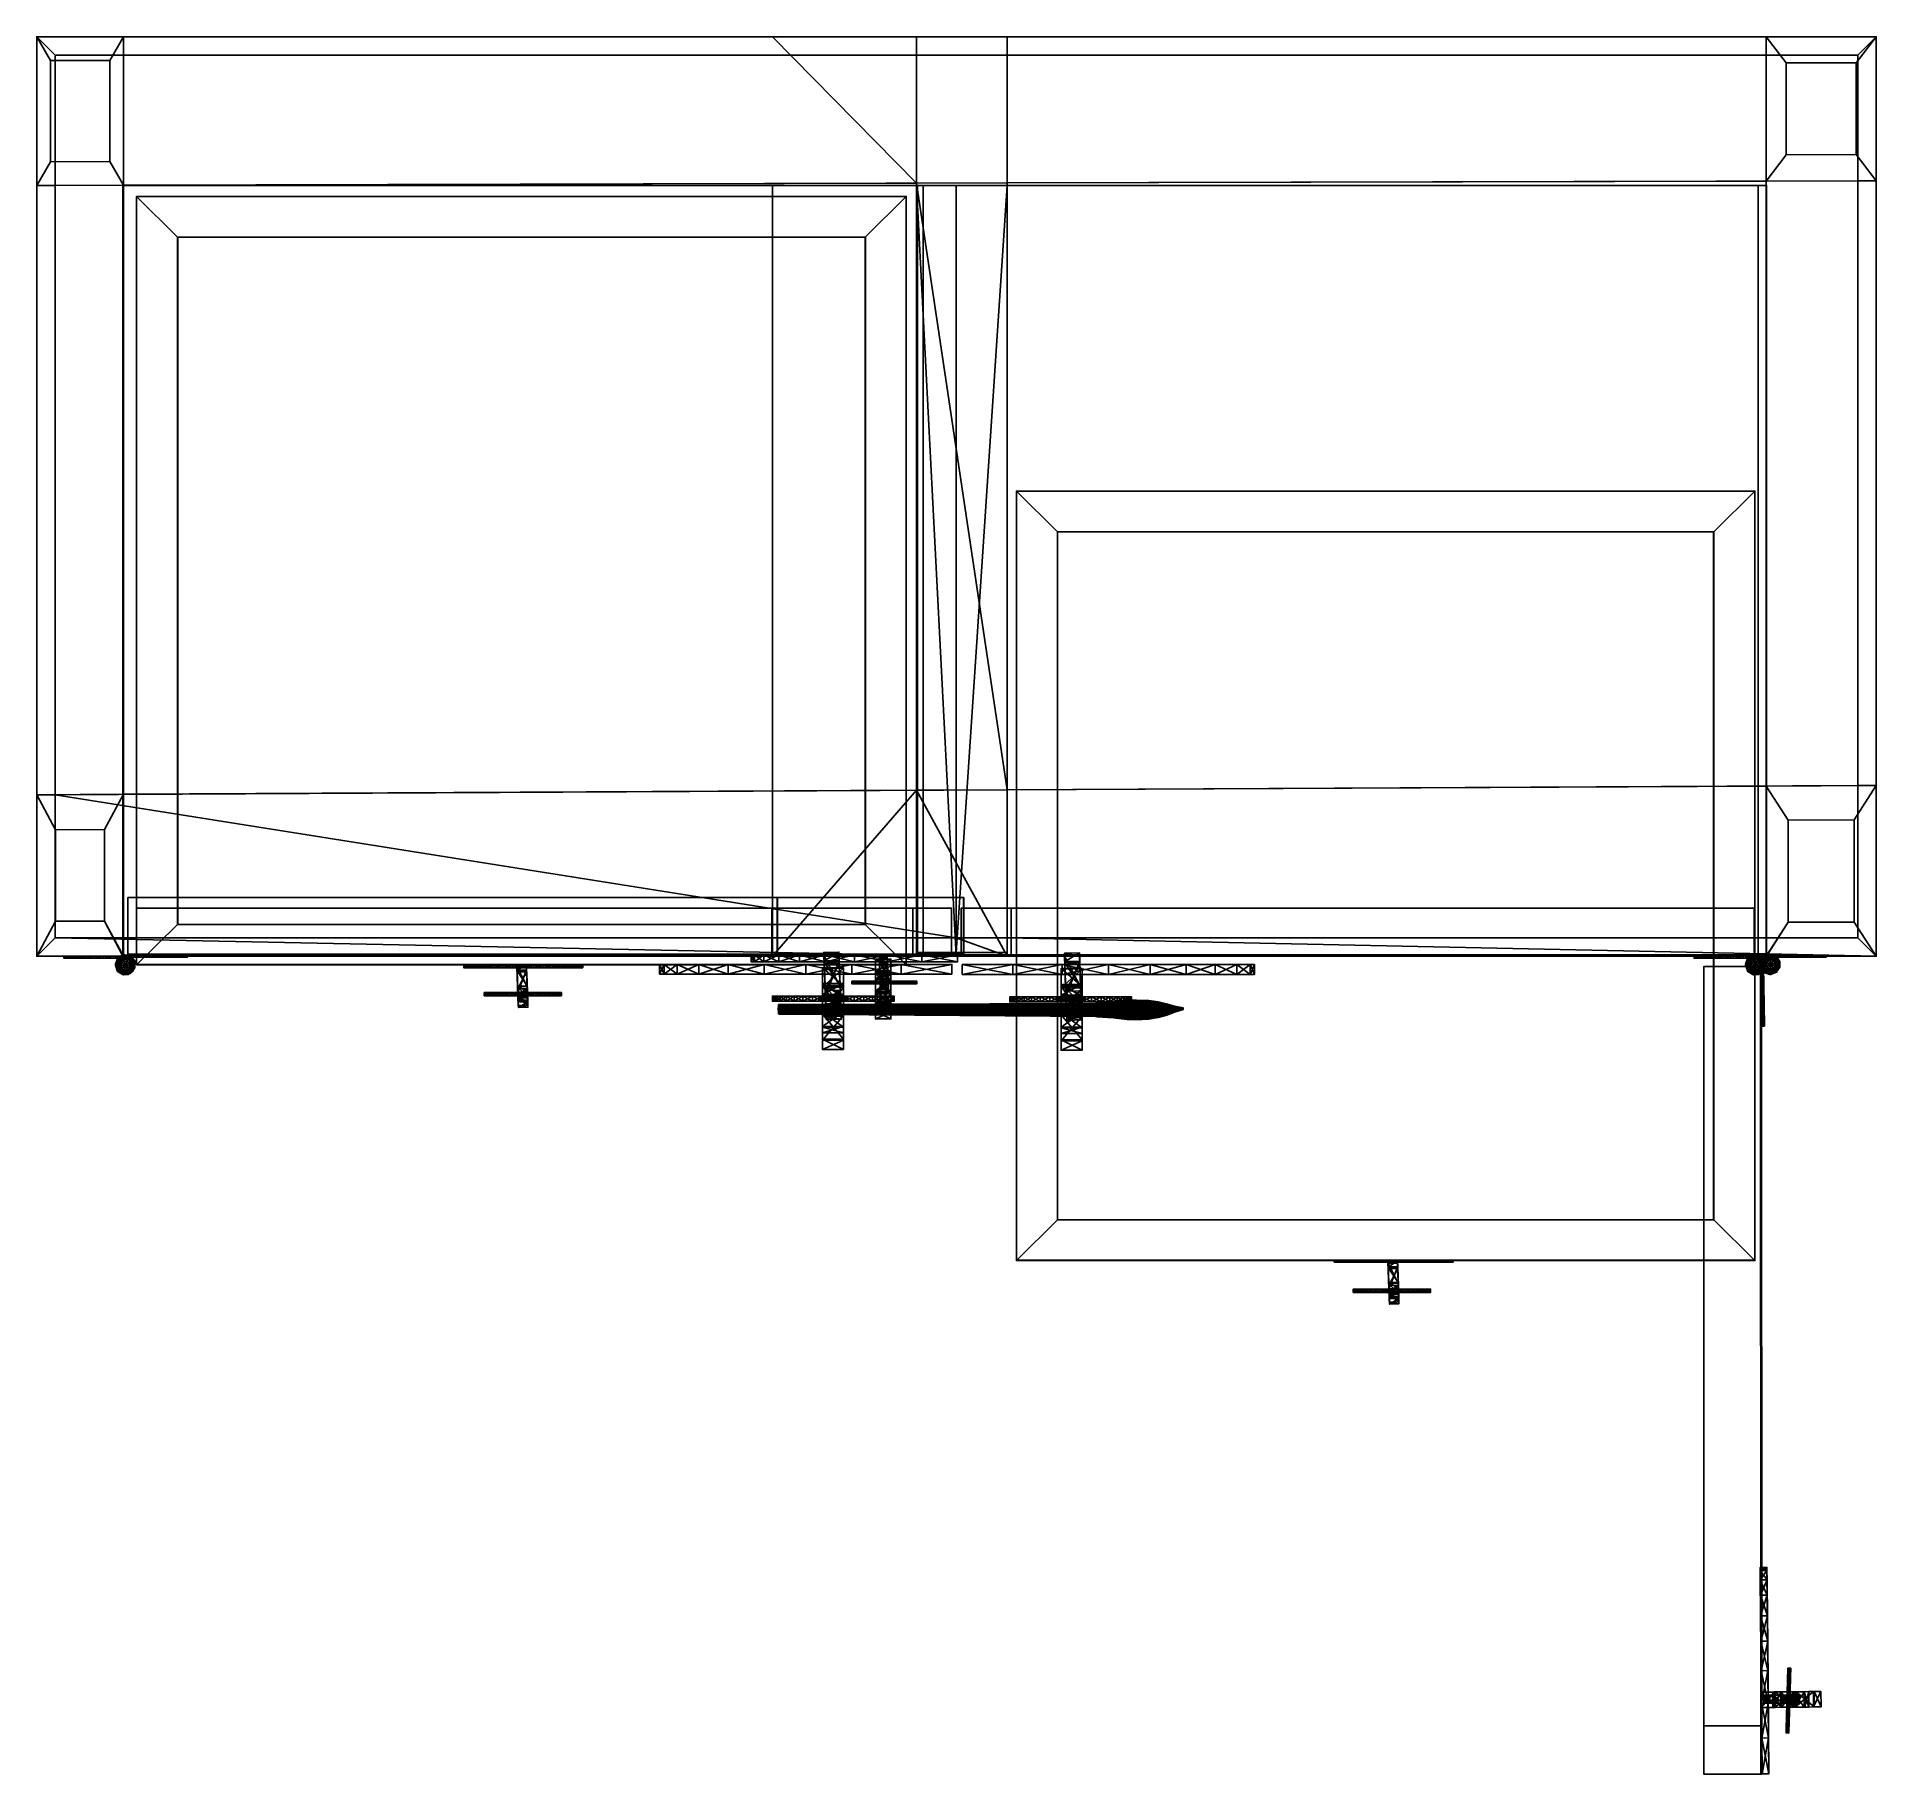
# Model space of a CAD drawing. Extents: x -60 to 60, y -83 to 30.
import ezdxf

# ---------------------------------------------------------------- set-up
doc = ezdxf.new("R2010")
doc.units = 0
for name, color, linetype in [('ANELL', 37, 'CONTINUOUS'), ('ANELL1', 37, 'CONTINUOUS'), ('ANELL2', 37, 'CONTINUOUS'), ('ANELL3', 37, 'CONTINUOUS'), ('ANELL4', 37, 'CONTINUOUS'), ('ANELL5', 37, 'CONTINUOUS'), ('ANELL6', 37, 'CONTINUOUS'), ('ANELL7', 37, 'CONTINUOUS'), ('ANELL8', 37, 'CONTINUOUS'), ('ANELL9', 37, 'CONTINUOUS'), ('ANELLI', 37, 'CONTINUOUS'), ('CERCH', 37, 'CONTINUOUS'), ('CERCH10', 37, 'CONTINUOUS'), ('CERCH2', 37, 'CONTINUOUS'), ('CERCH3', 37, 'CONTINUOUS'), ('CERCH4', 37, 'CONTINUOUS'), ('CERCH5', 37, 'CONTINUOUS'), ('CERCH6', 37, 'CONTINUOUS'), ('CERCH7', 37, 'CONTINUOUS'), ('CERCH8', 37, 'CONTINUOUS'), ('CERCH9', 37, 'CONTINUOUS'), ('CERCHI_PIC', 37, 'CONTINUOUS'), ('CERCHIO_GR', 37, 'CONTINUOUS'), ('CERNI1', 37, 'CONTINUOUS'), ('CERNI2', 37, 'CONTINUOUS'), ('CERNI3', 37, 'CONTINUOUS'), ('CERNI4', 37, 'CONTINUOUS'), ('CERNI5', 37, 'CONTINUOUS'), ('CERNI6', 37, 'CONTINUOUS'), ('CERNI7', 37, 'CONTINUOUS'), ('CERNIERA', 37, 'CONTINUOUS'), ('CHIUSURA', 37, 'CONTINUOUS'), ('GANCI', 37, 'CONTINUOUS'), ('GANCI1', 37, 'CONTINUOUS'), ('GANCI2', 37, 'CONTINUOUS'), ('GANCI3', 37, 'CONTINUOUS'), ('GANCI4', 37, 'CONTINUOUS'), ('GANCI_', 37, 'CONTINUOUS'), ('MOBILE', 24, 'CONTINUOUS'), ('PETAL', 37, 'CONTINUOUS'), ('PETAL1', 37, 'CONTINUOUS'), ('PETALI', 37, 'CONTINUOUS')]:
    doc.layers.add(name, color=color, linetype=linetype)

msp = doc.modelspace()

# ---------------------------------------------------------------- meshes
at = {"layer": 'ANELL'}
mesh = msp.add_polyface(dxfattribs=at)
corners = [(-54.608, -30.521, 20.8358), (-54.608, -30.521, 20.8358), (-54.608, -30.521, 20.8358), (-54.8665, -30.521, 20.8358), (-54.8665, -30.521, 20.8358), (-54.8665, -30.521, 20.8358), (-54.8665, -30.521, 21.1589), (-54.8665, -30.521, 21.1589), (-54.8665, -30.521, 21.1589), (-54.608, -30.521, 21.1589), (-54.608, -30.521, 21.1589), (-54.608, -30.521, 21.1589), (-54.5173, -30.7702, 20.8358), (-54.5173, -30.7702, 20.8358), (-54.7153, -30.9363, 20.8358), (-54.7153, -30.9363, 20.8358), (-54.7153, -30.9363, 21.1589), (-54.7153, -30.9363, 21.1589), (-54.5173, -30.7702, 21.1589), (-54.5173, -30.7702, 21.1589), (-54.2877, -30.9028, 20.8358), (-54.2877, -30.9028, 20.8358), (-54.3325, -31.1573, 20.8358), (-54.3325, -31.1573, 20.8358), (-54.3325, -31.1573, 20.8358), (-54.3325, -31.1573, 21.1589), (-54.3325, -31.1573, 21.1589), (-54.3325, -31.1573, 21.1589), (-54.2877, -30.9028, 21.1589), (-54.2877, -30.9028, 21.1589), (-54.0265, -30.8567, 20.8358), (-54.0265, -30.8567, 20.8358), (-54.0265, -30.8567, 20.8358), (-53.8973, -31.0805, 20.8358), (-53.8973, -31.0805, 20.8358), (-53.8973, -31.0805, 21.1589), (-53.8973, -31.0805, 21.1589), (-54.0265, -30.8567, 21.1589), (-54.0265, -30.8567, 21.1589), (-54.0265, -30.8567, 21.1589), (-53.856, -30.6536, 20.8358), (-53.856, -30.6536, 20.8358), (-53.6132, -30.742, 20.8358), (-53.6132, -30.742, 20.8358), (-53.6132, -30.742, 20.8358), (-53.6132, -30.742, 21.1589), (-53.6132, -30.742, 21.1589), (-53.6132, -30.742, 21.1589), (-53.856, -30.6536, 21.1589), (-53.856, -30.6536, 21.1589), (-53.6132, -30.3, 20.8358), (-53.6132, -30.3, 20.8358), (-53.6132, -30.3, 21.1589), (-53.6132, -30.3, 21.1589), (-53.856, -30.3884, 21.1589), (-53.856, -30.3884, 21.1589), (-53.856, -30.3884, 20.8358), (-53.856, -30.3884, 20.8358), (-53.8973, -29.9614, 20.8358), (-53.8973, -29.9614, 20.8358), (-53.8973, -29.9614, 21.1589), (-53.8973, -29.9614, 21.1589), (-54.0265, -30.1852, 21.1589), (-54.0265, -30.1852, 21.1589), (-54.0265, -30.1852, 20.8358), (-54.0265, -30.1852, 20.8358), (-54.2877, -30.1392, 20.8358), (-54.2877, -30.1392, 20.8358), (-54.3325, -29.8847, 20.8358), (-54.3325, -29.8847, 20.8358), (-54.3325, -29.8847, 21.1589), (-54.3325, -29.8847, 21.1589), (-54.2877, -30.1392, 21.1589), (-54.2877, -30.1392, 21.1589), (-54.7153, -30.1057, 20.8358), (-54.7153, -30.1057, 20.8358), (-54.7153, -30.1057, 21.1589), (-54.7153, -30.1057, 21.1589), (-54.5173, -30.2718, 21.1589), (-54.5173, -30.2718, 21.1589), (-54.5173, -30.2718, 20.8358), (-54.5173, -30.2718, 20.8358), (-54.6172, -30.5687, 22.3237), (-54.6172, -30.5687, 22.3237), (-54.6172, -30.5687, 22.3237), (-54.8757, -30.5687, 22.3237), (-54.8757, -30.5687, 22.3237), (-54.8757, -30.5687, 22.3237), (-54.8757, -30.5687, 22.6468), (-54.8757, -30.5687, 22.6468), (-54.8757, -30.5687, 22.6468), (-54.6172, -30.5687, 22.6468), (-54.6172, -30.5687, 22.6468), (-54.6172, -30.5687, 22.6468), (-54.5265, -30.8179, 22.3237), (-54.5265, -30.8179, 22.3237), (-54.7245, -30.984, 22.3237), (-54.7245, -30.984, 22.3237), (-54.7245, -30.984, 22.6468), (-54.7245, -30.984, 22.6468), (-54.5265, -30.8179, 22.6468), (-54.5265, -30.8179, 22.6468), (-54.2969, -30.9505, 22.3237), (-54.2969, -30.9505, 22.3237), (-54.3418, -31.205, 22.3237), (-54.3418, -31.205, 22.3237), (-54.3418, -31.205, 22.3237), (-54.3418, -31.205, 22.6468), (-54.3418, -31.205, 22.6468), (-54.3418, -31.205, 22.6468), (-54.2969, -30.9505, 22.6468), (-54.2969, -30.9505, 22.6468), (-54.0357, -30.9044, 22.3237), (-54.0357, -30.9044, 22.3237), (-54.0357, -30.9044, 22.3237), (-53.9065, -31.1283, 22.3237), (-53.9065, -31.1283, 22.3237), (-53.9065, -31.1283, 22.6468), (-53.9065, -31.1283, 22.6468), (-54.0357, -30.9044, 22.6468), (-54.0357, -30.9044, 22.6468), (-54.0357, -30.9044, 22.6468), (-53.8653, -30.7013, 22.3237), (-53.8653, -30.7013, 22.3237), (-53.6224, -30.7897, 22.3237), (-53.6224, -30.7897, 22.3237), (-53.6224, -30.7897, 22.3237), (-53.6224, -30.7897, 22.6468), (-53.6224, -30.7897, 22.6468), (-53.6224, -30.7897, 22.6468), (-53.8653, -30.7013, 22.6468), (-53.8653, -30.7013, 22.6468), (-53.6224, -30.3477, 22.3237), (-53.6224, -30.3477, 22.3237), (-53.6224, -30.3477, 22.6468), (-53.6224, -30.3477, 22.6468), (-53.8653, -30.4361, 22.6468), (-53.8653, -30.4361, 22.6468), (-53.8653, -30.4361, 22.3237), (-53.8653, -30.4361, 22.3237), (-53.9065, -30.0092, 22.3237), (-53.9065, -30.0092, 22.3237), (-53.9065, -30.0092, 22.6468), (-53.9065, -30.0092, 22.6468), (-54.0357, -30.233, 22.6468), (-54.0357, -30.233, 22.6468), (-54.0357, -30.233, 22.3237), (-54.0357, -30.233, 22.3237), (-54.2969, -30.1869, 22.3237), (-54.2969, -30.1869, 22.3237), (-54.3418, -29.9324, 22.3237), (-54.3418, -29.9324, 22.3237), (-54.3418, -29.9324, 22.6468), (-54.3418, -29.9324, 22.6468), (-54.2969, -30.1869, 22.6468), (-54.2969, -30.1869, 22.6468), (-54.7245, -30.1534, 22.3237), (-54.7245, -30.1534, 22.3237), (-54.7245, -30.1534, 22.6468), (-54.7245, -30.1534, 22.6468), (-54.5265, -30.3195, 22.6468), (-54.5265, -30.3195, 22.6468), (-54.5265, -30.3195, 22.3237), (-54.5265, -30.3195, 22.3237), (-54.8757, -30.5687, 19.2259), (-54.8757, -30.5687, 19.2259), (-54.8757, -30.5687, 19.2259), (-54.8757, -30.5687, 19.5489), (-54.8757, -30.5687, 19.5489), (-54.8757, -30.5687, 19.5489), (-54.6172, -30.5687, 19.5489), (-54.6172, -30.5687, 19.5489), (-54.6172, -30.5687, 19.5489), (-54.6172, -30.5687, 19.2259), (-54.6172, -30.5687, 19.2259), (-54.6172, -30.5687, 19.2259), (-54.7245, -30.984, 19.2259), (-54.7245, -30.984, 19.2259), (-54.7245, -30.984, 19.5489), (-54.7245, -30.984, 19.5489), (-54.5265, -30.8179, 19.5489), (-54.5265, -30.8179, 19.5489), (-54.5265, -30.8179, 19.2259), (-54.5265, -30.8179, 19.2259), (-54.3418, -31.205, 19.2259), (-54.3418, -31.205, 19.2259), (-54.3418, -31.205, 19.2259), (-54.3418, -31.205, 19.5489), (-54.3418, -31.205, 19.5489), (-54.3418, -31.205, 19.5489), (-54.2969, -30.9505, 19.5489), (-54.2969, -30.9505, 19.5489), (-54.2969, -30.9505, 19.2259), (-54.2969, -30.9505, 19.2259), (-53.9065, -31.1283, 19.2259), (-53.9065, -31.1283, 19.2259), (-53.9065, -31.1283, 19.5489), (-53.9065, -31.1283, 19.5489), (-54.0357, -30.9044, 19.5489), (-54.0357, -30.9044, 19.5489), (-54.0357, -30.9044, 19.5489), (-54.0357, -30.9044, 19.2259), (-54.0357, -30.9044, 19.2259), (-54.0357, -30.9044, 19.2259), (-53.6224, -30.7897, 19.2259), (-53.6224, -30.7897, 19.2259), (-53.6224, -30.7897, 19.2259), (-53.6224, -30.7897, 19.5489), (-53.6224, -30.7897, 19.5489), (-53.6224, -30.7897, 19.5489), (-53.8653, -30.7013, 19.5489), (-53.8653, -30.7013, 19.5489), (-53.8653, -30.7013, 19.2259), (-53.8653, -30.7013, 19.2259), (-53.6224, -30.3477, 19.2259), (-53.6224, -30.3477, 19.2259), (-53.6224, -30.3477, 19.5489), (-53.6224, -30.3477, 19.5489), (-53.8653, -30.4361, 19.5489), (-53.8653, -30.4361, 19.5489), (-53.8653, -30.4361, 19.2259), (-53.8653, -30.4361, 19.2259), (-54.0357, -30.233, 19.2259), (-54.0357, -30.233, 19.2259), (-53.9065, -30.0092, 19.2259), (-53.9065, -30.0092, 19.2259), (-53.9065, -30.0092, 19.5489), (-53.9065, -30.0092, 19.5489), (-54.0357, -30.233, 19.5489), (-54.0357, -30.233, 19.5489), (-54.3418, -29.9324, 19.2259), (-54.3418, -29.9324, 19.2259), (-54.3418, -29.9324, 19.5489), (-54.3418, -29.9324, 19.5489), (-54.2969, -30.1869, 19.5489), (-54.2969, -30.1869, 19.5489), (-54.2969, -30.1869, 19.2259), (-54.2969, -30.1869, 19.2259), (-54.7245, -30.1534, 19.2259), (-54.7245, -30.1534, 19.2259), (-54.7245, -30.1534, 19.5489), (-54.7245, -30.1534, 19.5489), (-54.5265, -30.3195, 19.5489), (-54.5265, -30.3195, 19.5489), (-54.5265, -30.3195, 19.2259), (-54.5265, -30.3195, 19.2259)]
mesh.append_faces([[corners[k] for k in face] for face in [(1, 4, 15, 15), (1, 15, 13, 13), (5, 8, 17, 17), (5, 17, 14, 14), (6, 10, 19, 19), (6, 19, 16, 16), (11, 2, 12, 12), (11, 12, 18, 18), (13, 15, 24, 24), (13, 24, 21, 21), (14, 17, 26, 26), (14, 26, 22, 22), (16, 19, 29, 29), (16, 29, 27, 27), (18, 12, 20, 20), (18, 20, 28, 28), (21, 23, 34, 34), (21, 34, 32, 32), (22, 26, 36, 36), (22, 36, 33, 33), (25, 29, 39, 39), (25, 39, 35, 35), (28, 20, 30, 30), (28, 30, 37, 37), (31, 34, 44, 44), (31, 44, 41, 41), (33, 36, 46, 46), (33, 46, 42, 42), (35, 38, 49, 49), (35, 49, 47, 47), (37, 30, 40, 40), (37, 40, 48, 48), (41, 43, 51, 51), (41, 51, 57, 57), (42, 46, 53, 53), (42, 53, 50, 50), (45, 49, 55, 55), (45, 55, 52, 52), (48, 40, 56, 56), (48, 56, 54, 54), (57, 51, 59, 59), (57, 59, 65, 65), (50, 53, 61, 61), (50, 61, 58, 58), (52, 55, 63, 63), (52, 63, 60, 60), (54, 56, 64, 64), (54, 64, 62, 62), (65, 59, 69, 69), (65, 69, 67, 67), (58, 61, 71, 71), (58, 71, 68, 68), (60, 63, 73, 73), (60, 73, 70, 70), (62, 64, 66, 66), (62, 66, 72, 72), (67, 69, 75, 75), (67, 75, 81, 81), (68, 71, 77, 77), (68, 77, 74, 74), (70, 73, 79, 79), (70, 79, 76, 76), (72, 66, 80, 80), (72, 80, 78, 78), (81, 75, 4, 4), (81, 4, 1, 1), (74, 77, 7, 7), (74, 7, 3, 3), (76, 79, 10, 10), (76, 10, 6, 6), (78, 80, 0, 0), (78, 0, 9, 9), (83, 86, 97, 97), (83, 97, 95, 95), (87, 90, 99, 99), (87, 99, 96, 96), (88, 92, 101, 101), (88, 101, 98, 98), (93, 84, 94, 94), (93, 94, 100, 100), (95, 97, 106, 106), (95, 106, 103, 103), (96, 99, 108, 108), (96, 108, 104, 104), (98, 101, 111, 111), (98, 111, 109, 109), (100, 94, 102, 102), (100, 102, 110, 110), (103, 105, 116, 116), (103, 116, 114, 114), (104, 108, 118, 118), (104, 118, 115, 115), (107, 111, 121, 121), (107, 121, 117, 117), (110, 102, 112, 112), (110, 112, 119, 119), (113, 116, 126, 126), (113, 126, 123, 123), (115, 118, 128, 128), (115, 128, 124, 124), (117, 120, 131, 131), (117, 131, 129, 129), (119, 112, 122, 122), (119, 122, 130, 130), (123, 125, 133, 133), (123, 133, 139, 139), (124, 128, 135, 135), (124, 135, 132, 132), (127, 131, 137, 137), (127, 137, 134, 134), (130, 122, 138, 138), (130, 138, 136, 136), (139, 133, 141, 141), (139, 141, 147, 147), (132, 135, 143, 143), (132, 143, 140, 140), (134, 137, 145, 145), (134, 145, 142, 142), (136, 138, 146, 146), (136, 146, 144, 144), (147, 141, 151, 151), (147, 151, 149, 149), (140, 143, 153, 153), (140, 153, 150, 150), (142, 145, 155, 155), (142, 155, 152, 152), (144, 146, 148, 148), (144, 148, 154, 154), (149, 151, 157, 157), (149, 157, 163, 163), (150, 153, 159, 159), (150, 159, 156, 156), (152, 155, 161, 161), (152, 161, 158, 158), (154, 148, 162, 162), (154, 162, 160, 160), (163, 157, 86, 86), (163, 86, 83, 83), (156, 159, 89, 89), (156, 89, 85, 85), (158, 161, 92, 92), (158, 92, 88, 88), (160, 162, 82, 82), (160, 82, 91, 91), (174, 165, 177, 177), (174, 177, 183, 183), (166, 169, 179, 179), (166, 179, 176, 176), (167, 171, 181, 181), (167, 181, 178, 178), (172, 175, 182, 182), (172, 182, 180, 180), (183, 177, 186, 186), (183, 186, 193, 193), (176, 179, 188, 188), (176, 188, 184, 184), (178, 181, 191, 191), (178, 191, 189, 189), (180, 182, 192, 192), (180, 192, 190, 190), (193, 185, 195, 195), (193, 195, 203, 203), (184, 188, 197, 197), (184, 197, 194, 194), (187, 191, 200, 200), (187, 200, 196, 196), (190, 192, 201, 201), (190, 201, 198, 198), (202, 195, 206, 206), (202, 206, 213, 213), (194, 197, 208, 208), (194, 208, 204, 204), (196, 199, 211, 211), (196, 211, 209, 209), (198, 201, 212, 212), (198, 212, 210, 210), (213, 205, 215, 215), (213, 215, 221, 221), (204, 208, 217, 217), (204, 217, 214, 214), (207, 211, 219, 219), (207, 219, 216, 216), (210, 212, 220, 220), (210, 220, 218, 218), (221, 215, 225, 225), (221, 225, 223, 223), (214, 217, 227, 227), (214, 227, 224, 224), (216, 219, 229, 229), (216, 229, 226, 226), (218, 220, 222, 222), (218, 222, 228, 228), (223, 225, 231, 231), (223, 231, 237, 237), (224, 227, 233, 233), (224, 233, 230, 230), (226, 229, 235, 235), (226, 235, 232, 232), (228, 222, 236, 236), (228, 236, 234, 234), (237, 231, 239, 239), (237, 239, 245, 245), (230, 233, 241, 241), (230, 241, 238, 238), (232, 235, 243, 243), (232, 243, 240, 240), (234, 236, 244, 244), (234, 244, 242, 242), (245, 239, 165, 165), (245, 165, 174, 174), (238, 241, 168, 168), (238, 168, 164, 164), (240, 243, 171, 171), (240, 171, 167, 167), (242, 244, 173, 173), (242, 173, 170, 170)]])
at = {"layer": 'ANELL1'}
mesh = msp.add_polyface(dxfattribs=at)
corners = [(53.0408, -30.9214, 20.8358), (53.0408, -30.9214, 20.8358), (53.0408, -30.9214, 20.8358), (53.0449, -31.1798, 20.8358), (53.0449, -31.1798, 20.8358), (53.0449, -31.1798, 20.8358), (53.0449, -31.1798, 21.1589), (53.0449, -31.1798, 21.1589), (53.0449, -31.1798, 21.1589), (53.0408, -30.9214, 21.1589), (53.0408, -30.9214, 21.1589), (53.0408, -30.9214, 21.1589), (53.2886, -30.8268, 20.8358), (53.2886, -30.8268, 20.8358), (53.4578, -31.0222, 20.8358), (53.4578, -31.0222, 20.8358), (53.4578, -31.0222, 21.1589), (53.4578, -31.0222, 21.1589), (53.2886, -30.8268, 21.1589), (53.2886, -30.8268, 21.1589), (53.4175, -30.5951, 20.8358), (53.4175, -30.5951, 20.8358), (53.6727, -30.636, 20.8358), (53.6727, -30.636, 20.8358), (53.6727, -30.636, 20.8358), (53.6727, -30.636, 21.1589), (53.6727, -30.636, 21.1589), (53.6727, -30.636, 21.1589), (53.4175, -30.5951, 21.1589), (53.4175, -30.5951, 21.1589), (53.3674, -30.3347, 20.8358), (53.3674, -30.3347, 20.8358), (53.3674, -30.3347, 20.8358), (53.5892, -30.202, 20.8358), (53.5892, -30.202, 20.8358), (53.5892, -30.202, 21.1589), (53.5892, -30.202, 21.1589), (53.3674, -30.3347, 21.1589), (53.3674, -30.3347, 21.1589), (53.3674, -30.3347, 21.1589), (53.1616, -30.1675, 20.8358), (53.1616, -30.1675, 20.8358), (53.2462, -29.9233, 20.8358), (53.2462, -29.9233, 20.8358), (53.2462, -29.9233, 20.8358), (53.2462, -29.9233, 21.1589), (53.2462, -29.9233, 21.1589), (53.2462, -29.9233, 21.1589), (53.1616, -30.1675, 21.1589), (53.1616, -30.1675, 21.1589), (52.8043, -29.9302, 20.8358), (52.8043, -29.9302, 20.8358), (52.8043, -29.9302, 21.1589), (52.8043, -29.9302, 21.1589), (52.8965, -30.1716, 21.1589), (52.8965, -30.1716, 21.1589), (52.8965, -30.1716, 20.8358), (52.8965, -30.1716, 20.8358), (52.4702, -30.2196, 20.8358), (52.4702, -30.2196, 20.8358), (52.4702, -30.2196, 21.1589), (52.4702, -30.2196, 21.1589), (52.696, -30.3453, 21.1589), (52.696, -30.3453, 21.1589), (52.696, -30.3453, 20.8358), (52.696, -30.3453, 20.8358), (52.6541, -30.6071, 20.8358), (52.6541, -30.6071, 20.8358), (52.4003, -30.656, 20.8358), (52.4003, -30.656, 20.8358), (52.4003, -30.656, 21.1589), (52.4003, -30.656, 21.1589), (52.6541, -30.6071, 21.1589), (52.6541, -30.6071, 21.1589), (52.6273, -31.0352, 20.8358), (52.6273, -31.0352, 20.8358), (52.6273, -31.0352, 21.1589), (52.6273, -31.0352, 21.1589), (52.7903, -30.8347, 21.1589), (52.7903, -30.8347, 21.1589), (52.7903, -30.8347, 20.8358), (52.7903, -30.8347, 20.8358), (53.0887, -30.9299, 22.3237), (53.0887, -30.9299, 22.3237), (53.0887, -30.9299, 22.3237), (53.0928, -31.1883, 22.3237), (53.0928, -31.1883, 22.3237), (53.0928, -31.1883, 22.3237), (53.0928, -31.1883, 22.6468), (53.0928, -31.1883, 22.6468), (53.0928, -31.1883, 22.6468), (53.0887, -30.9299, 22.6468), (53.0887, -30.9299, 22.6468), (53.0887, -30.9299, 22.6468), (53.3364, -30.8353, 22.3237), (53.3364, -30.8353, 22.3237), (53.5057, -31.0306, 22.3237), (53.5057, -31.0306, 22.3237), (53.5057, -31.0306, 22.6468), (53.5057, -31.0306, 22.6468), (53.3364, -30.8353, 22.6468), (53.3364, -30.8353, 22.6468), (53.4654, -30.6036, 22.3237), (53.4654, -30.6036, 22.3237), (53.7206, -30.6445, 22.3237), (53.7206, -30.6445, 22.3237), (53.7206, -30.6445, 22.3237), (53.7206, -30.6445, 22.6468), (53.7206, -30.6445, 22.6468), (53.7206, -30.6445, 22.6468), (53.4654, -30.6036, 22.6468), (53.4654, -30.6036, 22.6468), (53.4153, -30.3432, 22.3237), (53.4153, -30.3432, 22.3237), (53.4153, -30.3432, 22.3237), (53.637, -30.2105, 22.3237), (53.637, -30.2105, 22.3237), (53.637, -30.2105, 22.6468), (53.637, -30.2105, 22.6468), (53.4153, -30.3432, 22.6468), (53.4153, -30.3432, 22.6468), (53.4153, -30.3432, 22.6468), (53.2095, -30.1759, 22.3237), (53.2095, -30.1759, 22.3237), (53.2941, -29.9317, 22.3237), (53.2941, -29.9317, 22.3237), (53.2941, -29.9317, 22.3237), (53.2941, -29.9317, 22.6468), (53.2941, -29.9317, 22.6468), (53.2941, -29.9317, 22.6468), (53.2095, -30.1759, 22.6468), (53.2095, -30.1759, 22.6468), (52.8521, -29.9387, 22.3237), (52.8521, -29.9387, 22.3237), (52.8521, -29.9387, 22.6468), (52.8521, -29.9387, 22.6468), (52.9443, -30.1801, 22.6468), (52.9443, -30.1801, 22.6468), (52.9443, -30.1801, 22.3237), (52.9443, -30.1801, 22.3237), (52.5181, -30.228, 22.3237), (52.5181, -30.228, 22.3237), (52.5181, -30.228, 22.6468), (52.5181, -30.228, 22.6468), (52.7439, -30.3537, 22.6468), (52.7439, -30.3537, 22.6468), (52.7439, -30.3537, 22.3237), (52.7439, -30.3537, 22.3237), (52.7019, -30.6156, 22.3237), (52.7019, -30.6156, 22.3237), (52.4482, -30.6644, 22.3237), (52.4482, -30.6644, 22.3237), (52.4482, -30.6644, 22.6468), (52.4482, -30.6644, 22.6468), (52.7019, -30.6156, 22.6468), (52.7019, -30.6156, 22.6468), (52.6751, -31.0437, 22.3237), (52.6751, -31.0437, 22.3237), (52.6751, -31.0437, 22.6468), (52.6751, -31.0437, 22.6468), (52.8381, -30.8431, 22.6468), (52.8381, -30.8431, 22.6468), (52.8381, -30.8431, 22.3237), (52.8381, -30.8431, 22.3237), (53.0928, -31.1883, 19.2259), (53.0928, -31.1883, 19.2259), (53.0928, -31.1883, 19.2259), (53.0928, -31.1883, 19.5489), (53.0928, -31.1883, 19.5489), (53.0928, -31.1883, 19.5489), (53.0887, -30.9299, 19.5489), (53.0887, -30.9299, 19.5489), (53.0887, -30.9299, 19.5489), (53.0887, -30.9299, 19.2259), (53.0887, -30.9299, 19.2259), (53.0887, -30.9299, 19.2259), (53.5057, -31.0306, 19.2259), (53.5057, -31.0306, 19.2259), (53.5057, -31.0306, 19.5489), (53.5057, -31.0306, 19.5489), (53.3364, -30.8353, 19.5489), (53.3364, -30.8353, 19.5489), (53.3364, -30.8353, 19.2259), (53.3364, -30.8353, 19.2259), (53.7206, -30.6445, 19.2259), (53.7206, -30.6445, 19.2259), (53.7206, -30.6445, 19.2259), (53.7206, -30.6445, 19.5489), (53.7206, -30.6445, 19.5489), (53.7206, -30.6445, 19.5489), (53.4654, -30.6036, 19.5489), (53.4654, -30.6036, 19.5489), (53.4654, -30.6036, 19.2259), (53.4654, -30.6036, 19.2259), (53.637, -30.2105, 19.2259), (53.637, -30.2105, 19.2259), (53.637, -30.2105, 19.5489), (53.637, -30.2105, 19.5489), (53.4153, -30.3432, 19.5489), (53.4153, -30.3432, 19.5489), (53.4153, -30.3432, 19.5489), (53.4153, -30.3432, 19.2259), (53.4153, -30.3432, 19.2259), (53.4153, -30.3432, 19.2259), (53.2941, -29.9317, 19.2259), (53.2941, -29.9317, 19.2259), (53.2941, -29.9317, 19.2259), (53.2941, -29.9317, 19.5489), (53.2941, -29.9317, 19.5489), (53.2941, -29.9317, 19.5489), (53.2095, -30.1759, 19.5489), (53.2095, -30.1759, 19.5489), (53.2095, -30.1759, 19.2259), (53.2095, -30.1759, 19.2259), (52.8521, -29.9387, 19.2259), (52.8521, -29.9387, 19.2259), (52.8521, -29.9387, 19.5489), (52.8521, -29.9387, 19.5489), (52.9443, -30.1801, 19.5489), (52.9443, -30.1801, 19.5489), (52.9443, -30.1801, 19.2259), (52.9443, -30.1801, 19.2259), (52.7439, -30.3537, 19.2259), (52.7439, -30.3537, 19.2259), (52.5181, -30.228, 19.2259), (52.5181, -30.228, 19.2259), (52.5181, -30.228, 19.5489), (52.5181, -30.228, 19.5489), (52.7439, -30.3537, 19.5489), (52.7439, -30.3537, 19.5489), (52.4482, -30.6644, 19.2259), (52.4482, -30.6644, 19.2259), (52.4482, -30.6644, 19.5489), (52.4482, -30.6644, 19.5489), (52.702, -30.6156, 19.5489), (52.702, -30.6156, 19.5489), (52.702, -30.6156, 19.2259), (52.702, -30.6156, 19.2259), (52.6751, -31.0437, 19.2259), (52.6751, -31.0437, 19.2259), (52.6751, -31.0437, 19.5489), (52.6751, -31.0437, 19.5489), (52.8381, -30.8431, 19.5489), (52.8381, -30.8431, 19.5489), (52.8381, -30.8431, 19.2259), (52.8381, -30.8431, 19.2259)]
mesh.append_faces([[corners[k] for k in face] for face in [(1, 4, 15, 15), (1, 15, 13, 13), (5, 8, 17, 17), (5, 17, 14, 14), (6, 10, 19, 19), (6, 19, 16, 16), (11, 2, 12, 12), (11, 12, 18, 18), (13, 15, 24, 24), (13, 24, 21, 21), (14, 17, 26, 26), (14, 26, 22, 22), (16, 19, 29, 29), (16, 29, 27, 27), (18, 12, 20, 20), (18, 20, 28, 28), (21, 23, 34, 34), (21, 34, 32, 32), (22, 26, 36, 36), (22, 36, 33, 33), (25, 29, 39, 39), (25, 39, 35, 35), (28, 20, 30, 30), (28, 30, 37, 37), (31, 34, 44, 44), (31, 44, 41, 41), (33, 36, 46, 46), (33, 46, 42, 42), (35, 38, 49, 49), (35, 49, 47, 47), (37, 30, 40, 40), (37, 40, 48, 48), (41, 43, 51, 51), (41, 51, 57, 57), (42, 46, 53, 53), (42, 53, 50, 50), (45, 49, 55, 55), (45, 55, 52, 52), (48, 40, 56, 56), (48, 56, 54, 54), (57, 51, 59, 59), (57, 59, 65, 65), (50, 53, 61, 61), (50, 61, 58, 58), (52, 55, 63, 63), (52, 63, 60, 60), (54, 56, 64, 64), (54, 64, 62, 62), (65, 59, 69, 69), (65, 69, 67, 67), (58, 61, 71, 71), (58, 71, 68, 68), (60, 63, 73, 73), (60, 73, 70, 70), (62, 64, 66, 66), (62, 66, 72, 72), (67, 69, 75, 75), (67, 75, 81, 81), (68, 71, 77, 77), (68, 77, 74, 74), (70, 73, 79, 79), (70, 79, 76, 76), (72, 66, 80, 80), (72, 80, 78, 78), (81, 75, 4, 4), (81, 4, 1, 1), (74, 77, 7, 7), (74, 7, 3, 3), (76, 79, 10, 10), (76, 10, 6, 6), (78, 80, 0, 0), (78, 0, 9, 9), (83, 86, 97, 97), (83, 97, 95, 95), (87, 90, 99, 99), (87, 99, 96, 96), (88, 92, 101, 101), (88, 101, 98, 98), (93, 84, 94, 94), (93, 94, 100, 100), (95, 97, 106, 106), (95, 106, 103, 103), (96, 99, 108, 108), (96, 108, 104, 104), (98, 101, 111, 111), (98, 111, 109, 109), (100, 94, 102, 102), (100, 102, 110, 110), (103, 105, 116, 116), (103, 116, 114, 114), (104, 108, 118, 118), (104, 118, 115, 115), (107, 111, 121, 121), (107, 121, 117, 117), (110, 102, 112, 112), (110, 112, 119, 119), (113, 116, 126, 126), (113, 126, 123, 123), (115, 118, 128, 128), (115, 128, 124, 124), (117, 120, 131, 131), (117, 131, 129, 129), (119, 112, 122, 122), (119, 122, 130, 130), (123, 125, 133, 133), (123, 133, 139, 139), (124, 128, 135, 135), (124, 135, 132, 132), (127, 131, 137, 137), (127, 137, 134, 134), (130, 122, 138, 138), (130, 138, 136, 136), (139, 133, 141, 141), (139, 141, 147, 147), (132, 135, 143, 143), (132, 143, 140, 140), (134, 137, 145, 145), (134, 145, 142, 142), (136, 138, 146, 146), (136, 146, 144, 144), (147, 141, 151, 151), (147, 151, 149, 149), (140, 143, 153, 153), (140, 153, 150, 150), (142, 145, 155, 155), (142, 155, 152, 152), (144, 146, 148, 148), (144, 148, 154, 154), (149, 151, 157, 157), (149, 157, 163, 163), (150, 153, 159, 159), (150, 159, 156, 156), (152, 155, 161, 161), (152, 161, 158, 158), (154, 148, 162, 162), (154, 162, 160, 160), (163, 157, 86, 86), (163, 86, 83, 83), (156, 159, 89, 89), (156, 89, 85, 85), (158, 161, 92, 92), (158, 92, 88, 88), (160, 162, 82, 82), (160, 82, 91, 91), (174, 165, 177, 177), (174, 177, 183, 183), (166, 169, 179, 179), (166, 179, 176, 176), (167, 171, 181, 181), (167, 181, 178, 178), (172, 175, 182, 182), (172, 182, 180, 180), (183, 177, 186, 186), (183, 186, 193, 193), (176, 179, 188, 188), (176, 188, 184, 184), (178, 181, 191, 191), (178, 191, 189, 189), (180, 182, 192, 192), (180, 192, 190, 190), (193, 185, 195, 195), (193, 195, 203, 203), (184, 188, 197, 197), (184, 197, 194, 194), (187, 191, 200, 200), (187, 200, 196, 196), (190, 192, 201, 201), (190, 201, 198, 198), (202, 195, 206, 206), (202, 206, 213, 213), (194, 197, 208, 208), (194, 208, 204, 204), (196, 199, 211, 211), (196, 211, 209, 209), (198, 201, 212, 212), (198, 212, 210, 210), (213, 205, 215, 215), (213, 215, 221, 221), (204, 208, 217, 217), (204, 217, 214, 214), (207, 211, 219, 219), (207, 219, 216, 216), (210, 212, 220, 220), (210, 220, 218, 218), (221, 215, 225, 225), (221, 225, 223, 223), (214, 217, 227, 227), (214, 227, 224, 224), (216, 219, 229, 229), (216, 229, 226, 226), (218, 220, 222, 222), (218, 222, 228, 228), (223, 225, 231, 231), (223, 231, 237, 237), (224, 227, 233, 233), (224, 233, 230, 230), (226, 229, 235, 235), (226, 235, 232, 232), (228, 222, 236, 236), (228, 236, 234, 234), (237, 231, 239, 239), (237, 239, 245, 245), (230, 233, 241, 241), (230, 241, 238, 238), (232, 235, 243, 243), (232, 243, 240, 240), (234, 236, 244, 244), (234, 244, 242, 242), (245, 239, 165, 165), (245, 165, 174, 174), (238, 241, 168, 168), (238, 168, 164, 164), (240, 243, 171, 171), (240, 171, 167, 167), (242, 244, 173, 173), (242, 173, 170, 170)]])
at = {"layer": 'ANELL2'}
mesh = msp.add_polyface(dxfattribs=at)
corners = [(-7.3776, -34.9846, -72.7075), (-7.3776, -34.9846, -72.7075), (-7.3776, -34.9846, -72.7075), (-7.3776, -36.0809, -72.6903), (-7.3776, -36.0809, -72.6903), (-7.3776, -36.0809, -72.6903), (-8.7481, -36.0809, -72.6893), (-8.7481, -36.0809, -72.6893), (-8.7481, -36.0809, -72.6893), (-8.7481, -34.9846, -72.7065), (-8.7481, -34.9846, -72.7065), (-8.7481, -34.9846, -72.7065), (-7.3768, -34.5833, -71.6566), (-7.3768, -34.5833, -71.6566), (-7.3763, -35.412, -70.9387), (-7.3763, -35.412, -70.9387), (-8.7468, -35.412, -70.9377), (-8.7468, -35.412, -70.9377), (-8.7473, -34.5833, -71.6555), (-8.7473, -34.5833, -71.6555), (-7.3764, -33.6003, -71.1094), (-7.3764, -33.6003, -71.1094), (-7.3756, -33.7738, -70.0268), (-7.3756, -33.7738, -70.0268), (-7.3756, -33.7738, -70.0268), (-8.7461, -33.7738, -70.0258), (-8.7461, -33.7738, -70.0258), (-8.7461, -33.7738, -70.0258), (-8.7469, -33.6003, -71.1084), (-8.7469, -33.6003, -71.1084), (-7.3766, -32.4957, -71.3221), (-7.3766, -32.4957, -71.3221), (-7.3766, -32.4957, -71.3221), (-7.3758, -31.9326, -70.3813), (-7.3758, -31.9326, -70.3813), (-8.7463, -31.9326, -70.3803), (-8.7463, -31.9326, -70.3803), (-8.7471, -32.4957, -71.3211), (-8.7471, -32.4957, -71.3211), (-8.7471, -32.4957, -71.3211), (-7.3772, -31.7861, -72.1952), (-7.3772, -31.7861, -72.1952), (-7.3769, -30.7501, -71.8364), (-7.3769, -30.7501, -71.8364), (-7.3769, -30.7501, -71.8364), (-8.7475, -30.7501, -71.8353), (-8.7475, -30.7501, -71.8353), (-8.7475, -30.7501, -71.8353), (-8.7477, -31.7861, -72.1941), (-8.7477, -31.7861, -72.1941), (-7.3784, -30.7795, -73.7111), (-7.3784, -30.7795, -73.7111), (-8.7489, -30.7795, -73.7101), (-8.7489, -30.7795, -73.7101), (-8.7486, -31.8038, -73.319), (-8.7486, -31.8038, -73.319), (-7.3781, -31.8038, -73.32), (-7.3781, -31.8038, -73.32), (-7.3795, -32.0071, -75.1284), (-7.3795, -32.0071, -75.1284), (-8.75, -32.0071, -75.1273), (-8.75, -32.0071, -75.1273), (-8.7492, -32.5403, -74.1693), (-8.7492, -32.5403, -74.1693), (-7.3787, -32.5403, -74.1704), (-7.3787, -32.5403, -74.1704), (-7.3789, -33.6511, -74.3483), (-7.3789, -33.6511, -74.3483), (-7.3797, -33.8585, -75.4249), (-7.3797, -33.8585, -75.4249), (-8.7502, -33.8585, -75.4239), (-8.7502, -33.8585, -75.4239), (-8.7494, -33.6511, -74.3473), (-8.7494, -33.6511, -74.3473), (-7.379, -35.4673, -74.4621), (-7.379, -35.4673, -74.4621), (-8.7495, -35.4673, -74.4611), (-8.7495, -35.4673, -74.4611), (-8.7489, -34.6165, -73.7695), (-8.7489, -34.6165, -73.7695), (-7.3784, -34.6165, -73.7706), (-7.3784, -34.6165, -73.7706)]
mesh.append_faces([[corners[k] for k in face] for face in [(1, 4, 15, 15), (1, 15, 13, 13), (5, 8, 17, 17), (5, 17, 14, 14), (6, 10, 19, 19), (6, 19, 16, 16), (11, 2, 12, 12), (11, 12, 18, 18), (13, 15, 24, 24), (13, 24, 21, 21), (14, 17, 26, 26), (14, 26, 22, 22), (16, 19, 29, 29), (16, 29, 27, 27), (18, 12, 20, 20), (18, 20, 28, 28), (21, 23, 34, 34), (21, 34, 32, 32), (22, 26, 36, 36), (22, 36, 33, 33), (25, 29, 39, 39), (25, 39, 35, 35), (28, 20, 30, 30), (28, 30, 37, 37), (31, 34, 44, 44), (31, 44, 41, 41), (33, 36, 46, 46), (33, 46, 42, 42), (35, 38, 49, 49), (35, 49, 47, 47), (37, 30, 40, 40), (37, 40, 48, 48), (41, 43, 51, 51), (41, 51, 57, 57), (42, 46, 53, 53), (42, 53, 50, 50), (45, 49, 55, 55), (45, 55, 52, 52), (48, 40, 56, 56), (48, 56, 54, 54), (57, 51, 59, 59), (57, 59, 65, 65), (50, 53, 61, 61), (50, 61, 58, 58), (52, 55, 63, 63), (52, 63, 60, 60), (54, 56, 64, 64), (54, 64, 62, 62), (65, 59, 69, 69), (65, 69, 67, 67), (58, 61, 71, 71), (58, 71, 68, 68), (60, 63, 73, 73), (60, 73, 70, 70), (62, 64, 66, 66), (62, 66, 72, 72), (67, 69, 75, 75), (67, 75, 81, 81), (68, 71, 77, 77), (68, 77, 74, 74), (70, 73, 79, 79), (70, 79, 76, 76), (72, 66, 80, 80), (72, 80, 78, 78), (81, 75, 4, 4), (81, 4, 1, 1), (74, 77, 7, 7), (74, 7, 3, 3), (76, 79, 10, 10), (76, 10, 6, 6), (78, 80, 0, 0), (78, 0, 9, 9)]])
at = {"layer": 'ANELL3'}
mesh = msp.add_polyface(dxfattribs=at)
corners = [(-4.2824, -33.2825, 9.4406), (-4.2824, -33.2825, 9.4406), (-4.2824, -33.2825, 9.4406), (-4.2824, -34.0849, 9.4532), (-4.2824, -34.0849, 9.4532), (-4.2824, -34.0849, 9.4532), (-5.2855, -34.0849, 9.454), (-5.2855, -34.0849, 9.454), (-5.2855, -34.0849, 9.454), (-5.2855, -33.2825, 9.4414), (-5.2855, -33.2825, 9.4414), (-5.2855, -33.2825, 9.4414), (-4.2818, -32.9888, 10.2098), (-4.2818, -32.9888, 10.2098), (-4.2814, -33.5954, 10.7353), (-4.2814, -33.5954, 10.7353), (-5.2845, -33.5954, 10.736), (-5.2845, -33.5954, 10.736), (-5.2849, -32.9888, 10.2106), (-5.2849, -32.9888, 10.2106), (-4.2815, -32.2693, 10.6103), (-4.2815, -32.2693, 10.6103), (-4.2809, -32.3963, 11.4027), (-4.2809, -32.3963, 11.4027), (-4.2809, -32.3963, 11.4027), (-5.284, -32.3963, 11.4035), (-5.284, -32.3963, 11.4035), (-5.284, -32.3963, 11.4035), (-5.2846, -32.2693, 10.6111), (-5.2846, -32.2693, 10.6111), (-4.2816, -31.4608, 10.4546), (-4.2816, -31.4608, 10.4546), (-4.2816, -31.4608, 10.4546), (-4.2811, -31.0487, 11.1432), (-4.2811, -31.0487, 11.1432), (-5.2842, -31.0487, 11.144), (-5.2842, -31.0487, 11.144), (-5.2847, -31.4608, 10.4554), (-5.2847, -31.4608, 10.4554), (-5.2847, -31.4608, 10.4554), (-4.2821, -30.9415, 9.8156), (-4.2821, -30.9415, 9.8156), (-4.2819, -30.1832, 10.0782), (-4.2819, -30.1832, 10.0782), (-4.2819, -30.1832, 10.0782), (-5.285, -30.1832, 10.079), (-5.285, -30.1832, 10.079), (-5.285, -30.1832, 10.079), (-5.2852, -30.9415, 9.8164), (-5.2852, -30.9415, 9.8164), (-4.2829, -30.2047, 8.7061), (-4.2829, -30.2047, 8.7061), (-5.286, -30.2047, 8.7068), (-5.286, -30.2047, 8.7068), (-5.2858, -30.9544, 8.9931), (-5.2858, -30.9544, 8.9931), (-4.2827, -30.9544, 8.9923), (-4.2827, -30.9544, 8.9923), (-4.2837, -31.1032, 7.6688), (-4.2837, -31.1032, 7.6688), (-5.2868, -31.1032, 7.6695), (-5.2868, -31.1032, 7.6695), (-5.2863, -31.4935, 8.3707), (-5.2863, -31.4935, 8.3707), (-4.2832, -31.4935, 8.3699), (-4.2832, -31.4935, 8.3699), (-4.2833, -32.3065, 8.2397), (-4.2833, -32.3065, 8.2397), (-4.2839, -32.4582, 7.4517), (-4.2839, -32.4582, 7.4517), (-5.287, -32.4582, 7.4524), (-5.287, -32.4582, 7.4524), (-5.2864, -32.3065, 8.2405), (-5.2864, -32.3065, 8.2405), (-4.2833, -33.6358, 8.1564), (-4.2833, -33.6358, 8.1564), (-5.2865, -33.6358, 8.1572), (-5.2865, -33.6358, 8.1572), (-5.2861, -33.0131, 8.6633), (-5.2861, -33.0131, 8.6633), (-4.2829, -33.0131, 8.6625), (-4.2829, -33.0131, 8.6625), (56.3971, -77.9761, 9.4354), (56.3971, -77.9761, 9.4354), (56.3971, -77.9761, 9.4354), (56.4069, -78.9791, 9.4362), (56.4069, -78.9791, 9.4362), (56.4069, -78.9791, 9.4362), (55.6045, -78.987, 9.4236), (55.6045, -78.987, 9.4236), (55.6045, -78.987, 9.4236), (55.5947, -77.9839, 9.4229), (55.5947, -77.9839, 9.4229), (55.5947, -77.9839, 9.4229), (55.9075, -77.9799, 10.7175), (55.9075, -77.9799, 10.7175), (55.9173, -78.983, 10.7183), (55.9173, -78.983, 10.7183), (55.3108, -78.9893, 10.1929), (55.3108, -78.9893, 10.1929), (55.301, -77.9862, 10.1921), (55.301, -77.9862, 10.1921), (54.7085, -77.9911, 11.3849), (54.7085, -77.9911, 11.3849), (54.7085, -77.9911, 11.3849), (54.7183, -78.9942, 11.3857), (54.7183, -78.9942, 11.3857), (54.7183, -78.9942, 11.3857), (54.5914, -78.996, 10.5933), (54.5914, -78.996, 10.5933), (54.5816, -77.993, 10.5925), (54.5816, -77.993, 10.5925), (53.361, -78.0045, 11.1255), (53.361, -78.0045, 11.1255), (53.3708, -79.0075, 11.1262), (53.3708, -79.0075, 11.1262), (53.7829, -79.004, 10.4376), (53.7829, -79.004, 10.4376), (53.7829, -79.004, 10.4376), (53.7731, -78.001, 10.4369), (53.7731, -78.001, 10.4369), (53.7731, -78.001, 10.4369), (52.4955, -78.0137, 10.0605), (52.4955, -78.0137, 10.0605), (52.4955, -78.0137, 10.0605), (52.5053, -79.0168, 10.0612), (52.5053, -79.0168, 10.0612), (52.5053, -79.0168, 10.0612), (53.2636, -79.0096, 9.7986), (53.2636, -79.0096, 9.7986), (53.2538, -78.0065, 9.7979), (53.2538, -78.0065, 9.7979), (52.517, -78.0146, 8.6883), (52.517, -78.0146, 8.6883), (52.5269, -79.0176, 8.6891), (52.5269, -79.0176, 8.6891), (53.2765, -79.0101, 8.9753), (53.2765, -79.0101, 8.9753), (53.2667, -78.007, 8.9746), (53.2667, -78.007, 8.9746), (53.8058, -78.0022, 8.3522), (53.8058, -78.0022, 8.3522), (53.4155, -78.0066, 7.651), (53.4155, -78.0066, 7.651), (53.4253, -79.0097, 7.6518), (53.4253, -79.0097, 7.6518), (53.8156, -79.0053, 8.353), (53.8156, -79.0053, 8.353), (54.7705, -77.9935, 7.4339), (54.7705, -77.9935, 7.4339), (54.7803, -78.9966, 7.4347), (54.7803, -78.9966, 7.4347), (54.6286, -78.9975, 8.2227), (54.6286, -78.9975, 8.2227), (54.6188, -77.9944, 8.2219), (54.6188, -77.9944, 8.2219), (55.948, -77.9815, 8.1387), (55.948, -77.9815, 8.1387), (55.9578, -78.9845, 8.1394), (55.9578, -78.9845, 8.1394), (55.3351, -78.9902, 8.6455), (55.3351, -78.9902, 8.6455), (55.3253, -77.9872, 8.6448), (55.3253, -77.9872, 8.6448)]
mesh.append_faces([[corners[k] for k in face] for face in [(92, 83, 95, 95), (92, 95, 101, 101), (84, 87, 97, 97), (84, 97, 94, 94), (85, 89, 99, 99), (85, 99, 96, 96), (90, 93, 100, 100), (90, 100, 98, 98), (101, 95, 104, 104), (101, 104, 111, 111), (94, 97, 106, 106), (94, 106, 102, 102), (96, 99, 109, 109), (96, 109, 107, 107), (98, 100, 110, 110), (98, 110, 108, 108), (111, 103, 113, 113), (111, 113, 121, 121), (102, 106, 115, 115), (102, 115, 112, 112), (105, 109, 118, 118), (105, 118, 114, 114), (108, 110, 119, 119), (108, 119, 116, 116), (120, 113, 124, 124), (120, 124, 131, 131), (112, 115, 126, 126), (112, 126, 122, 122), (114, 117, 129, 129), (114, 129, 127, 127), (116, 119, 130, 130), (116, 130, 128, 128), (131, 123, 133, 133), (131, 133, 139, 139), (122, 126, 135, 135), (122, 135, 132, 132), (125, 129, 137, 137), (125, 137, 134, 134), (128, 130, 138, 138), (128, 138, 136, 136), (139, 133, 143, 143), (139, 143, 141, 141), (132, 135, 145, 145), (132, 145, 142, 142), (134, 137, 147, 147), (134, 147, 144, 144), (136, 138, 140, 140), (136, 140, 146, 146), (141, 143, 149, 149), (141, 149, 155, 155), (142, 145, 151, 151), (142, 151, 148, 148), (144, 147, 153, 153), (144, 153, 150, 150), (146, 140, 154, 154), (146, 154, 152, 152), (155, 149, 157, 157), (155, 157, 163, 163), (148, 151, 159, 159), (148, 159, 156, 156), (150, 153, 161, 161), (150, 161, 158, 158), (152, 154, 162, 162), (152, 162, 160, 160), (163, 157, 83, 83), (163, 83, 92, 92), (156, 159, 86, 86), (156, 86, 82, 82), (158, 161, 89, 89), (158, 89, 85, 85), (160, 162, 91, 91), (160, 91, 88, 88), (1, 4, 15, 15), (1, 15, 13, 13), (5, 8, 17, 17), (5, 17, 14, 14), (6, 10, 19, 19), (6, 19, 16, 16), (11, 2, 12, 12), (11, 12, 18, 18), (13, 15, 24, 24), (13, 24, 21, 21), (14, 17, 26, 26), (14, 26, 22, 22), (16, 19, 29, 29), (16, 29, 27, 27), (18, 12, 20, 20), (18, 20, 28, 28), (21, 23, 34, 34), (21, 34, 32, 32), (22, 26, 36, 36), (22, 36, 33, 33), (25, 29, 39, 39), (25, 39, 35, 35), (28, 20, 30, 30), (28, 30, 37, 37), (31, 34, 44, 44), (31, 44, 41, 41), (33, 36, 46, 46), (33, 46, 42, 42), (35, 38, 49, 49), (35, 49, 47, 47), (37, 30, 40, 40), (37, 40, 48, 48), (41, 43, 51, 51), (41, 51, 57, 57), (42, 46, 53, 53), (42, 53, 50, 50), (45, 49, 55, 55), (45, 55, 52, 52), (48, 40, 56, 56), (48, 56, 54, 54), (57, 51, 59, 59), (57, 59, 65, 65), (50, 53, 61, 61), (50, 61, 58, 58), (52, 55, 63, 63), (52, 63, 60, 60), (54, 56, 64, 64), (54, 64, 62, 62), (65, 59, 69, 69), (65, 69, 67, 67), (58, 61, 71, 71), (58, 71, 68, 68), (60, 63, 73, 73), (60, 73, 70, 70), (62, 64, 66, 66), (62, 66, 72, 72), (67, 69, 75, 75), (67, 75, 81, 81), (68, 71, 77, 77), (68, 77, 74, 74), (70, 73, 79, 79), (70, 79, 76, 76), (72, 66, 80, 80), (72, 80, 78, 78), (81, 75, 4, 4), (81, 4, 1, 1), (74, 77, 7, 7), (74, 7, 3, 3), (76, 79, 10, 10), (76, 10, 6, 6), (78, 80, 0, 0), (78, 0, 9, 9)]])
at = {"layer": 'ANELL4'}
mesh = msp.add_polyface(dxfattribs=at)
corners = [(-54.608, -30.521, -20.7944), (-54.608, -30.521, -20.7944), (-54.608, -30.521, -20.7944), (-54.8665, -30.521, -20.7944), (-54.8665, -30.521, -20.7944), (-54.8665, -30.521, -20.7944), (-54.8665, -30.521, -20.4714), (-54.8665, -30.521, -20.4714), (-54.8665, -30.521, -20.4714), (-54.608, -30.521, -20.4714), (-54.608, -30.521, -20.4714), (-54.608, -30.521, -20.4714), (-54.5173, -30.7702, -20.7944), (-54.5173, -30.7702, -20.7944), (-54.7153, -30.9363, -20.7944), (-54.7153, -30.9363, -20.7944), (-54.7153, -30.9363, -20.4714), (-54.7153, -30.9363, -20.4714), (-54.5173, -30.7702, -20.4714), (-54.5173, -30.7702, -20.4714), (-54.2877, -30.9028, -20.7944), (-54.2877, -30.9028, -20.7944), (-54.3325, -31.1573, -20.7944), (-54.3325, -31.1573, -20.7944), (-54.3325, -31.1573, -20.7944), (-54.3325, -31.1573, -20.4714), (-54.3325, -31.1573, -20.4714), (-54.3325, -31.1573, -20.4714), (-54.2877, -30.9028, -20.4714), (-54.2877, -30.9028, -20.4714), (-54.0265, -30.8567, -20.7944), (-54.0265, -30.8567, -20.7944), (-54.0265, -30.8567, -20.7944), (-53.8973, -31.0805, -20.7944), (-53.8973, -31.0805, -20.7944), (-53.8973, -31.0805, -20.4714), (-53.8973, -31.0805, -20.4714), (-54.0265, -30.8567, -20.4714), (-54.0265, -30.8567, -20.4714), (-54.0265, -30.8567, -20.4714), (-53.856, -30.6536, -20.7944), (-53.856, -30.6536, -20.7944), (-53.6132, -30.742, -20.7944), (-53.6132, -30.742, -20.7944), (-53.6132, -30.742, -20.7944), (-53.6132, -30.742, -20.4714), (-53.6132, -30.742, -20.4714), (-53.6132, -30.742, -20.4714), (-53.856, -30.6536, -20.4714), (-53.856, -30.6536, -20.4714), (-53.6132, -30.3, -20.7944), (-53.6132, -30.3, -20.7944), (-53.6132, -30.3, -20.4714), (-53.6132, -30.3, -20.4714), (-53.856, -30.3884, -20.4714), (-53.856, -30.3884, -20.4714), (-53.856, -30.3884, -20.7944), (-53.856, -30.3884, -20.7944), (-53.8973, -29.9614, -20.7944), (-53.8973, -29.9614, -20.7944), (-53.8973, -29.9614, -20.4714), (-53.8973, -29.9614, -20.4714), (-54.0265, -30.1852, -20.4714), (-54.0265, -30.1852, -20.4714), (-54.0265, -30.1852, -20.7944), (-54.0265, -30.1852, -20.7944), (-54.2877, -30.1392, -20.7944), (-54.2877, -30.1392, -20.7944), (-54.3325, -29.8847, -20.7944), (-54.3325, -29.8847, -20.7944), (-54.3325, -29.8847, -20.4714), (-54.3325, -29.8847, -20.4714), (-54.2877, -30.1392, -20.4714), (-54.2877, -30.1392, -20.4714), (-54.7153, -30.1057, -20.7944), (-54.7153, -30.1057, -20.7944), (-54.7153, -30.1057, -20.4714), (-54.7153, -30.1057, -20.4714), (-54.5173, -30.2718, -20.4714), (-54.5173, -30.2718, -20.4714), (-54.5173, -30.2718, -20.7944), (-54.5173, -30.2718, -20.7944), (-54.6172, -30.5687, -19.3065), (-54.6172, -30.5687, -19.3065), (-54.6172, -30.5687, -19.3065), (-54.8757, -30.5687, -19.3065), (-54.8757, -30.5687, -19.3065), (-54.8757, -30.5687, -19.3065), (-54.8757, -30.5687, -18.9835), (-54.8757, -30.5687, -18.9835), (-54.8757, -30.5687, -18.9835), (-54.6172, -30.5687, -18.9835), (-54.6172, -30.5687, -18.9835), (-54.6172, -30.5687, -18.9835), (-54.5265, -30.8179, -19.3065), (-54.5265, -30.8179, -19.3065), (-54.7245, -30.984, -19.3065), (-54.7245, -30.984, -19.3065), (-54.7245, -30.984, -18.9835), (-54.7245, -30.984, -18.9835), (-54.5265, -30.8179, -18.9835), (-54.5265, -30.8179, -18.9835), (-54.2969, -30.9505, -19.3065), (-54.2969, -30.9505, -19.3065), (-54.3418, -31.205, -19.3065), (-54.3418, -31.205, -19.3065), (-54.3418, -31.205, -19.3065), (-54.3418, -31.205, -18.9835), (-54.3418, -31.205, -18.9835), (-54.3418, -31.205, -18.9835), (-54.2969, -30.9505, -18.9835), (-54.2969, -30.9505, -18.9835), (-54.0357, -30.9044, -19.3065), (-54.0357, -30.9044, -19.3065), (-54.0357, -30.9044, -19.3065), (-53.9065, -31.1283, -19.3065), (-53.9065, -31.1283, -19.3065), (-53.9065, -31.1283, -18.9835), (-53.9065, -31.1283, -18.9835), (-54.0357, -30.9044, -18.9835), (-54.0357, -30.9044, -18.9835), (-54.0357, -30.9044, -18.9835), (-53.8653, -30.7013, -19.3065), (-53.8653, -30.7013, -19.3065), (-53.6224, -30.7897, -19.3065), (-53.6224, -30.7897, -19.3065), (-53.6224, -30.7897, -19.3065), (-53.6224, -30.7897, -18.9835), (-53.6224, -30.7897, -18.9835), (-53.6224, -30.7897, -18.9835), (-53.8653, -30.7013, -18.9835), (-53.8653, -30.7013, -18.9835), (-53.6224, -30.3477, -19.3065), (-53.6224, -30.3477, -19.3065), (-53.6224, -30.3477, -18.9835), (-53.6224, -30.3477, -18.9835), (-53.8653, -30.4361, -18.9835), (-53.8653, -30.4361, -18.9835), (-53.8653, -30.4361, -19.3065), (-53.8653, -30.4361, -19.3065), (-53.9065, -30.0092, -19.3065), (-53.9065, -30.0092, -19.3065), (-53.9065, -30.0092, -18.9835), (-53.9065, -30.0092, -18.9835), (-54.0357, -30.233, -18.9835), (-54.0357, -30.233, -18.9835), (-54.0357, -30.233, -19.3065), (-54.0357, -30.233, -19.3065), (-54.2969, -30.1869, -19.3065), (-54.2969, -30.1869, -19.3065), (-54.3418, -29.9324, -19.3065), (-54.3418, -29.9324, -19.3065), (-54.3418, -29.9324, -18.9835), (-54.3418, -29.9324, -18.9835), (-54.2969, -30.1869, -18.9835), (-54.2969, -30.1869, -18.9835), (-54.7245, -30.1534, -19.3065), (-54.7245, -30.1534, -19.3065), (-54.7245, -30.1534, -18.9835), (-54.7245, -30.1534, -18.9835), (-54.5265, -30.3195, -18.9835), (-54.5265, -30.3195, -18.9835), (-54.5265, -30.3195, -19.3065), (-54.5265, -30.3195, -19.3065), (-54.8757, -30.5687, -22.4044), (-54.8757, -30.5687, -22.4044), (-54.8757, -30.5687, -22.4044), (-54.8757, -30.5687, -22.0813), (-54.8757, -30.5687, -22.0813), (-54.8757, -30.5687, -22.0813), (-54.6172, -30.5687, -22.0813), (-54.6172, -30.5687, -22.0813), (-54.6172, -30.5687, -22.0813), (-54.6172, -30.5687, -22.4044), (-54.6172, -30.5687, -22.4044), (-54.6172, -30.5687, -22.4044), (-54.7245, -30.984, -22.4044), (-54.7245, -30.984, -22.4044), (-54.7245, -30.984, -22.0813), (-54.7245, -30.984, -22.0813), (-54.5265, -30.8179, -22.0813), (-54.5265, -30.8179, -22.0813), (-54.5265, -30.8179, -22.4044), (-54.5265, -30.8179, -22.4044), (-54.3418, -31.205, -22.4044), (-54.3418, -31.205, -22.4044), (-54.3418, -31.205, -22.4044), (-54.3418, -31.205, -22.0813), (-54.3418, -31.205, -22.0813), (-54.3418, -31.205, -22.0813), (-54.2969, -30.9505, -22.0813), (-54.2969, -30.9505, -22.0813), (-54.2969, -30.9505, -22.4044), (-54.2969, -30.9505, -22.4044), (-53.9065, -31.1283, -22.4044), (-53.9065, -31.1283, -22.4044), (-53.9065, -31.1283, -22.0813), (-53.9065, -31.1283, -22.0813), (-54.0357, -30.9044, -22.0813), (-54.0357, -30.9044, -22.0813), (-54.0357, -30.9044, -22.0813), (-54.0357, -30.9044, -22.4044), (-54.0357, -30.9044, -22.4044), (-54.0357, -30.9044, -22.4044), (-53.6224, -30.7897, -22.4044), (-53.6224, -30.7897, -22.4044), (-53.6224, -30.7897, -22.4044), (-53.6224, -30.7897, -22.0813), (-53.6224, -30.7897, -22.0813), (-53.6224, -30.7897, -22.0813), (-53.8653, -30.7013, -22.0813), (-53.8653, -30.7013, -22.0813), (-53.8653, -30.7013, -22.4044), (-53.8653, -30.7013, -22.4044), (-53.6224, -30.3477, -22.4044), (-53.6224, -30.3477, -22.4044), (-53.6224, -30.3477, -22.0813), (-53.6224, -30.3477, -22.0813), (-53.8653, -30.4361, -22.0813), (-53.8653, -30.4361, -22.0813), (-53.8653, -30.4361, -22.4044), (-53.8653, -30.4361, -22.4044), (-54.0357, -30.233, -22.4044), (-54.0357, -30.233, -22.4044), (-53.9065, -30.0092, -22.4044), (-53.9065, -30.0092, -22.4044), (-53.9065, -30.0092, -22.0813), (-53.9065, -30.0092, -22.0813), (-54.0357, -30.233, -22.0813), (-54.0357, -30.233, -22.0813), (-54.3418, -29.9324, -22.4044), (-54.3418, -29.9324, -22.4044), (-54.3418, -29.9324, -22.0813), (-54.3418, -29.9324, -22.0813), (-54.2969, -30.1869, -22.0813), (-54.2969, -30.1869, -22.0813), (-54.2969, -30.1869, -22.4044), (-54.2969, -30.1869, -22.4044), (-54.7245, -30.1534, -22.4044), (-54.7245, -30.1534, -22.4044), (-54.7245, -30.1534, -22.0813), (-54.7245, -30.1534, -22.0813), (-54.5265, -30.3195, -22.0813), (-54.5265, -30.3195, -22.0813), (-54.5265, -30.3195, -22.4044), (-54.5265, -30.3195, -22.4044)]
mesh.append_faces([[corners[k] for k in face] for face in [(1, 4, 15, 15), (1, 15, 13, 13), (5, 8, 17, 17), (5, 17, 14, 14), (6, 10, 19, 19), (6, 19, 16, 16), (11, 2, 12, 12), (11, 12, 18, 18), (13, 15, 24, 24), (13, 24, 21, 21), (14, 17, 26, 26), (14, 26, 22, 22), (16, 19, 29, 29), (16, 29, 27, 27), (18, 12, 20, 20), (18, 20, 28, 28), (21, 23, 34, 34), (21, 34, 32, 32), (22, 26, 36, 36), (22, 36, 33, 33), (25, 29, 39, 39), (25, 39, 35, 35), (28, 20, 30, 30), (28, 30, 37, 37), (31, 34, 44, 44), (31, 44, 41, 41), (33, 36, 46, 46), (33, 46, 42, 42), (35, 38, 49, 49), (35, 49, 47, 47), (37, 30, 40, 40), (37, 40, 48, 48), (41, 43, 51, 51), (41, 51, 57, 57), (42, 46, 53, 53), (42, 53, 50, 50), (45, 49, 55, 55), (45, 55, 52, 52), (48, 40, 56, 56), (48, 56, 54, 54), (57, 51, 59, 59), (57, 59, 65, 65), (50, 53, 61, 61), (50, 61, 58, 58), (52, 55, 63, 63), (52, 63, 60, 60), (54, 56, 64, 64), (54, 64, 62, 62), (65, 59, 69, 69), (65, 69, 67, 67), (58, 61, 71, 71), (58, 71, 68, 68), (60, 63, 73, 73), (60, 73, 70, 70), (62, 64, 66, 66), (62, 66, 72, 72), (67, 69, 75, 75), (67, 75, 81, 81), (68, 71, 77, 77), (68, 77, 74, 74), (70, 73, 79, 79), (70, 79, 76, 76), (72, 66, 80, 80), (72, 80, 78, 78), (81, 75, 4, 4), (81, 4, 1, 1), (74, 77, 7, 7), (74, 7, 3, 3), (76, 79, 10, 10), (76, 10, 6, 6), (78, 80, 0, 0), (78, 0, 9, 9), (83, 86, 97, 97), (83, 97, 95, 95), (87, 90, 99, 99), (87, 99, 96, 96), (88, 92, 101, 101), (88, 101, 98, 98), (93, 84, 94, 94), (93, 94, 100, 100), (95, 97, 106, 106), (95, 106, 103, 103), (96, 99, 108, 108), (96, 108, 104, 104), (98, 101, 111, 111), (98, 111, 109, 109), (100, 94, 102, 102), (100, 102, 110, 110), (103, 105, 116, 116), (103, 116, 114, 114), (104, 108, 118, 118), (104, 118, 115, 115), (107, 111, 121, 121), (107, 121, 117, 117), (110, 102, 112, 112), (110, 112, 119, 119), (113, 116, 126, 126), (113, 126, 123, 123), (115, 118, 128, 128), (115, 128, 124, 124), (117, 120, 131, 131), (117, 131, 129, 129), (119, 112, 122, 122), (119, 122, 130, 130), (123, 125, 133, 133), (123, 133, 139, 139), (124, 128, 135, 135), (124, 135, 132, 132), (127, 131, 137, 137), (127, 137, 134, 134), (130, 122, 138, 138), (130, 138, 136, 136), (139, 133, 141, 141), (139, 141, 147, 147), (132, 135, 143, 143), (132, 143, 140, 140), (134, 137, 145, 145), (134, 145, 142, 142), (136, 138, 146, 146), (136, 146, 144, 144), (147, 141, 151, 151), (147, 151, 149, 149), (140, 143, 153, 153), (140, 153, 150, 150), (142, 145, 155, 155), (142, 155, 152, 152), (144, 146, 148, 148), (144, 148, 154, 154), (149, 151, 157, 157), (149, 157, 163, 163), (150, 153, 159, 159), (150, 159, 156, 156), (152, 155, 161, 161), (152, 161, 158, 158), (154, 148, 162, 162), (154, 162, 160, 160), (163, 157, 86, 86), (163, 86, 83, 83), (156, 159, 89, 89), (156, 89, 85, 85), (158, 161, 92, 92), (158, 92, 88, 88), (160, 162, 82, 82), (160, 82, 91, 91), (174, 165, 177, 177), (174, 177, 183, 183), (166, 169, 179, 179), (166, 179, 176, 176), (167, 171, 181, 181), (167, 181, 178, 178), (172, 175, 182, 182), (172, 182, 180, 180), (183, 177, 186, 186), (183, 186, 193, 193), (176, 179, 188, 188), (176, 188, 184, 184), (178, 181, 191, 191), (178, 191, 189, 189), (180, 182, 192, 192), (180, 192, 190, 190), (193, 185, 195, 195), (193, 195, 203, 203), (184, 188, 197, 197), (184, 197, 194, 194), (187, 191, 200, 200), (187, 200, 196, 196), (190, 192, 201, 201), (190, 201, 198, 198), (202, 195, 206, 206), (202, 206, 213, 213), (194, 197, 208, 208), (194, 208, 204, 204), (196, 199, 211, 211), (196, 211, 209, 209), (198, 201, 212, 212), (198, 212, 210, 210), (213, 205, 215, 215), (213, 215, 221, 221), (204, 208, 217, 217), (204, 217, 214, 214), (207, 211, 219, 219), (207, 219, 216, 216), (210, 212, 220, 220), (210, 220, 218, 218), (221, 215, 225, 225), (221, 225, 223, 223), (214, 217, 227, 227), (214, 227, 224, 224), (216, 219, 229, 229), (216, 229, 226, 226), (218, 220, 222, 222), (218, 222, 228, 228), (223, 225, 231, 231), (223, 231, 237, 237), (224, 227, 233, 233), (224, 233, 230, 230), (226, 229, 235, 235), (226, 235, 232, 232), (228, 222, 236, 236), (228, 236, 234, 234), (237, 231, 239, 239), (237, 239, 245, 245), (230, 233, 241, 241), (230, 241, 238, 238), (232, 235, 243, 243), (232, 243, 240, 240), (234, 236, 244, 244), (234, 244, 242, 242), (245, 239, 165, 165), (245, 165, 174, 174), (238, 241, 168, 168), (238, 168, 164, 164), (240, 243, 171, 171), (240, 171, 167, 167), (242, 244, 173, 173), (242, 173, 170, 170)]])
at = {"layer": 'ANELL5'}
mesh = msp.add_polyface(dxfattribs=at)
corners = [(-54.608, -30.521, -115.2956), (-54.608, -30.521, -115.2956), (-54.608, -30.521, -115.2956), (-54.8665, -30.521, -115.2956), (-54.8665, -30.521, -115.2956), (-54.8665, -30.521, -115.2956), (-54.8665, -30.521, -114.9725), (-54.8665, -30.521, -114.9725), (-54.8665, -30.521, -114.9725), (-54.608, -30.521, -114.9725), (-54.608, -30.521, -114.9725), (-54.608, -30.521, -114.9725), (-54.5173, -30.7702, -115.2956), (-54.5173, -30.7702, -115.2956), (-54.7153, -30.9363, -115.2956), (-54.7153, -30.9363, -115.2956), (-54.7153, -30.9363, -114.9725), (-54.7153, -30.9363, -114.9725), (-54.5173, -30.7702, -114.9725), (-54.5173, -30.7702, -114.9725), (-54.2877, -30.9028, -115.2956), (-54.2877, -30.9028, -115.2956), (-54.3325, -31.1573, -115.2956), (-54.3325, -31.1573, -115.2956), (-54.3325, -31.1573, -115.2956), (-54.3325, -31.1573, -114.9725), (-54.3325, -31.1573, -114.9725), (-54.3325, -31.1573, -114.9725), (-54.2877, -30.9028, -114.9725), (-54.2877, -30.9028, -114.9725), (-54.0265, -30.8567, -115.2956), (-54.0265, -30.8567, -115.2956), (-54.0265, -30.8567, -115.2956), (-53.8973, -31.0805, -115.2956), (-53.8973, -31.0805, -115.2956), (-53.8973, -31.0805, -114.9725), (-53.8973, -31.0805, -114.9725), (-54.0265, -30.8567, -114.9725), (-54.0265, -30.8567, -114.9725), (-54.0265, -30.8567, -114.9725), (-53.856, -30.6536, -115.2956), (-53.856, -30.6536, -115.2956), (-53.6132, -30.742, -115.2956), (-53.6132, -30.742, -115.2956), (-53.6132, -30.742, -115.2956), (-53.6132, -30.742, -114.9725), (-53.6132, -30.742, -114.9725), (-53.6132, -30.742, -114.9725), (-53.856, -30.6536, -114.9725), (-53.856, -30.6536, -114.9725), (-53.6132, -30.3, -115.2956), (-53.6132, -30.3, -115.2956), (-53.6132, -30.3, -114.9725), (-53.6132, -30.3, -114.9725), (-53.856, -30.3884, -114.9725), (-53.856, -30.3884, -114.9725), (-53.856, -30.3884, -115.2956), (-53.856, -30.3884, -115.2956), (-53.8973, -29.9614, -115.2956), (-53.8973, -29.9614, -115.2956), (-53.8973, -29.9614, -114.9725), (-53.8973, -29.9614, -114.9725), (-54.0265, -30.1852, -114.9725), (-54.0265, -30.1852, -114.9725), (-54.0265, -30.1852, -115.2956), (-54.0265, -30.1852, -115.2956), (-54.2877, -30.1392, -115.2956), (-54.2877, -30.1392, -115.2956), (-54.3325, -29.8847, -115.2956), (-54.3325, -29.8847, -115.2956), (-54.3325, -29.8847, -114.9725), (-54.3325, -29.8847, -114.9725), (-54.2877, -30.1392, -114.9725), (-54.2877, -30.1392, -114.9725), (-54.7153, -30.1057, -115.2956), (-54.7153, -30.1057, -115.2956), (-54.7153, -30.1057, -114.9725), (-54.7153, -30.1057, -114.9725), (-54.5173, -30.2718, -114.9725), (-54.5173, -30.2718, -114.9725), (-54.5173, -30.2718, -115.2956), (-54.5173, -30.2718, -115.2956), (-54.6172, -30.5687, -113.8077), (-54.6172, -30.5687, -113.8077), (-54.6172, -30.5687, -113.8077), (-54.8757, -30.5687, -113.8077), (-54.8757, -30.5687, -113.8077), (-54.8757, -30.5687, -113.8077), (-54.8757, -30.5687, -113.4846), (-54.8757, -30.5687, -113.4846), (-54.8757, -30.5687, -113.4846), (-54.6172, -30.5687, -113.4846), (-54.6172, -30.5687, -113.4846), (-54.6172, -30.5687, -113.4846), (-54.5265, -30.8179, -113.8077), (-54.5265, -30.8179, -113.8077), (-54.7245, -30.984, -113.8077), (-54.7245, -30.984, -113.8077), (-54.7245, -30.984, -113.4846), (-54.7245, -30.984, -113.4846), (-54.5265, -30.8179, -113.4846), (-54.5265, -30.8179, -113.4846), (-54.2969, -30.9505, -113.8077), (-54.2969, -30.9505, -113.8077), (-54.3418, -31.205, -113.8077), (-54.3418, -31.205, -113.8077), (-54.3418, -31.205, -113.8077), (-54.3418, -31.205, -113.4846), (-54.3418, -31.205, -113.4846), (-54.3418, -31.205, -113.4846), (-54.2969, -30.9505, -113.4846), (-54.2969, -30.9505, -113.4846), (-54.0357, -30.9044, -113.8077), (-54.0357, -30.9044, -113.8077), (-54.0357, -30.9044, -113.8077), (-53.9065, -31.1283, -113.8077), (-53.9065, -31.1283, -113.8077), (-53.9065, -31.1283, -113.4846), (-53.9065, -31.1283, -113.4846), (-54.0357, -30.9044, -113.4846), (-54.0357, -30.9044, -113.4846), (-54.0357, -30.9044, -113.4846), (-53.8653, -30.7013, -113.8077), (-53.8653, -30.7013, -113.8077), (-53.6224, -30.7897, -113.8077), (-53.6224, -30.7897, -113.8077), (-53.6224, -30.7897, -113.8077), (-53.6224, -30.7897, -113.4846), (-53.6224, -30.7897, -113.4846), (-53.6224, -30.7897, -113.4846), (-53.8653, -30.7013, -113.4846), (-53.8653, -30.7013, -113.4846), (-53.6224, -30.3477, -113.8077), (-53.6224, -30.3477, -113.8077), (-53.6224, -30.3477, -113.4846), (-53.6224, -30.3477, -113.4846), (-53.8653, -30.4361, -113.4846), (-53.8653, -30.4361, -113.4846), (-53.8653, -30.4361, -113.8077), (-53.8653, -30.4361, -113.8077), (-53.9065, -30.0092, -113.8077), (-53.9065, -30.0092, -113.8077), (-53.9065, -30.0092, -113.4846), (-53.9065, -30.0092, -113.4846), (-54.0357, -30.233, -113.4846), (-54.0357, -30.233, -113.4846), (-54.0357, -30.233, -113.8077), (-54.0357, -30.233, -113.8077), (-54.2969, -30.1869, -113.8077), (-54.2969, -30.1869, -113.8077), (-54.3418, -29.9324, -113.8077), (-54.3418, -29.9324, -113.8077), (-54.3418, -29.9324, -113.4846), (-54.3418, -29.9324, -113.4846), (-54.2969, -30.1869, -113.4846), (-54.2969, -30.1869, -113.4846), (-54.7245, -30.1534, -113.8077), (-54.7245, -30.1534, -113.8077), (-54.7245, -30.1534, -113.4846), (-54.7245, -30.1534, -113.4846), (-54.5265, -30.3195, -113.4846), (-54.5265, -30.3195, -113.4846), (-54.5265, -30.3195, -113.8077), (-54.5265, -30.3195, -113.8077), (-54.8757, -30.5687, -116.9056), (-54.8757, -30.5687, -116.9056), (-54.8757, -30.5687, -116.9056), (-54.8757, -30.5687, -116.5825), (-54.8757, -30.5687, -116.5825), (-54.8757, -30.5687, -116.5825), (-54.6172, -30.5687, -116.5825), (-54.6172, -30.5687, -116.5825), (-54.6172, -30.5687, -116.5825), (-54.6172, -30.5687, -116.9056), (-54.6172, -30.5687, -116.9056), (-54.6172, -30.5687, -116.9056), (-54.7245, -30.984, -116.9056), (-54.7245, -30.984, -116.9056), (-54.7245, -30.984, -116.5825), (-54.7245, -30.984, -116.5825), (-54.5265, -30.8179, -116.5825), (-54.5265, -30.8179, -116.5825), (-54.5265, -30.8179, -116.9056), (-54.5265, -30.8179, -116.9056), (-54.3418, -31.205, -116.9056), (-54.3418, -31.205, -116.9056), (-54.3418, -31.205, -116.9056), (-54.3418, -31.205, -116.5825), (-54.3418, -31.205, -116.5825), (-54.3418, -31.205, -116.5825), (-54.2969, -30.9505, -116.5825), (-54.2969, -30.9505, -116.5825), (-54.2969, -30.9505, -116.9056), (-54.2969, -30.9505, -116.9056), (-53.9065, -31.1283, -116.9056), (-53.9065, -31.1283, -116.9056), (-53.9065, -31.1283, -116.5825), (-53.9065, -31.1283, -116.5825), (-54.0357, -30.9044, -116.5825), (-54.0357, -30.9044, -116.5825), (-54.0357, -30.9044, -116.5825), (-54.0357, -30.9044, -116.9056), (-54.0357, -30.9044, -116.9056), (-54.0357, -30.9044, -116.9056), (-53.6224, -30.7897, -116.9056), (-53.6224, -30.7897, -116.9056), (-53.6224, -30.7897, -116.9056), (-53.6224, -30.7897, -116.5825), (-53.6224, -30.7897, -116.5825), (-53.6224, -30.7897, -116.5825), (-53.8653, -30.7013, -116.5825), (-53.8653, -30.7013, -116.5825), (-53.8653, -30.7013, -116.9056), (-53.8653, -30.7013, -116.9056), (-53.6224, -30.3477, -116.9056), (-53.6224, -30.3477, -116.9056), (-53.6224, -30.3477, -116.5825), (-53.6224, -30.3477, -116.5825), (-53.8653, -30.4361, -116.5825), (-53.8653, -30.4361, -116.5825), (-53.8653, -30.4361, -116.9056), (-53.8653, -30.4361, -116.9056), (-54.0357, -30.233, -116.9056), (-54.0357, -30.233, -116.9056), (-53.9065, -30.0092, -116.9056), (-53.9065, -30.0092, -116.9056), (-53.9065, -30.0092, -116.5825), (-53.9065, -30.0092, -116.5825), (-54.0357, -30.233, -116.5825), (-54.0357, -30.233, -116.5825), (-54.3418, -29.9324, -116.9056), (-54.3418, -29.9324, -116.9056), (-54.3418, -29.9324, -116.5825), (-54.3418, -29.9324, -116.5825), (-54.2969, -30.1869, -116.5825), (-54.2969, -30.1869, -116.5825), (-54.2969, -30.1869, -116.9056), (-54.2969, -30.1869, -116.9056), (-54.7245, -30.1534, -116.9056), (-54.7245, -30.1534, -116.9056), (-54.7245, -30.1534, -116.5825), (-54.7245, -30.1534, -116.5825), (-54.5265, -30.3195, -116.5825), (-54.5265, -30.3195, -116.5825), (-54.5265, -30.3195, -116.9056), (-54.5265, -30.3195, -116.9056)]
mesh.append_faces([[corners[k] for k in face] for face in [(1, 4, 15, 15), (1, 15, 13, 13), (5, 8, 17, 17), (5, 17, 14, 14), (6, 10, 19, 19), (6, 19, 16, 16), (11, 2, 12, 12), (11, 12, 18, 18), (13, 15, 24, 24), (13, 24, 21, 21), (14, 17, 26, 26), (14, 26, 22, 22), (16, 19, 29, 29), (16, 29, 27, 27), (18, 12, 20, 20), (18, 20, 28, 28), (21, 23, 34, 34), (21, 34, 32, 32), (22, 26, 36, 36), (22, 36, 33, 33), (25, 29, 39, 39), (25, 39, 35, 35), (28, 20, 30, 30), (28, 30, 37, 37), (31, 34, 44, 44), (31, 44, 41, 41), (33, 36, 46, 46), (33, 46, 42, 42), (35, 38, 49, 49), (35, 49, 47, 47), (37, 30, 40, 40), (37, 40, 48, 48), (41, 43, 51, 51), (41, 51, 57, 57), (42, 46, 53, 53), (42, 53, 50, 50), (45, 49, 55, 55), (45, 55, 52, 52), (48, 40, 56, 56), (48, 56, 54, 54), (57, 51, 59, 59), (57, 59, 65, 65), (50, 53, 61, 61), (50, 61, 58, 58), (52, 55, 63, 63), (52, 63, 60, 60), (54, 56, 64, 64), (54, 64, 62, 62), (65, 59, 69, 69), (65, 69, 67, 67), (58, 61, 71, 71), (58, 71, 68, 68), (60, 63, 73, 73), (60, 73, 70, 70), (62, 64, 66, 66), (62, 66, 72, 72), (67, 69, 75, 75), (67, 75, 81, 81), (68, 71, 77, 77), (68, 77, 74, 74), (70, 73, 79, 79), (70, 79, 76, 76), (72, 66, 80, 80), (72, 80, 78, 78), (81, 75, 4, 4), (81, 4, 1, 1), (74, 77, 7, 7), (74, 7, 3, 3), (76, 79, 10, 10), (76, 10, 6, 6), (78, 80, 0, 0), (78, 0, 9, 9), (83, 86, 97, 97), (83, 97, 95, 95), (87, 90, 99, 99), (87, 99, 96, 96), (88, 92, 101, 101), (88, 101, 98, 98), (93, 84, 94, 94), (93, 94, 100, 100), (95, 97, 106, 106), (95, 106, 103, 103), (96, 99, 108, 108), (96, 108, 104, 104), (98, 101, 111, 111), (98, 111, 109, 109), (100, 94, 102, 102), (100, 102, 110, 110), (103, 105, 116, 116), (103, 116, 114, 114), (104, 108, 118, 118), (104, 118, 115, 115), (107, 111, 121, 121), (107, 121, 117, 117), (110, 102, 112, 112), (110, 112, 119, 119), (113, 116, 126, 126), (113, 126, 123, 123), (115, 118, 128, 128), (115, 128, 124, 124), (117, 120, 131, 131), (117, 131, 129, 129), (119, 112, 122, 122), (119, 122, 130, 130), (123, 125, 133, 133), (123, 133, 139, 139), (124, 128, 135, 135), (124, 135, 132, 132), (127, 131, 137, 137), (127, 137, 134, 134), (130, 122, 138, 138), (130, 138, 136, 136), (139, 133, 141, 141), (139, 141, 147, 147), (132, 135, 143, 143), (132, 143, 140, 140), (134, 137, 145, 145), (134, 145, 142, 142), (136, 138, 146, 146), (136, 146, 144, 144), (147, 141, 151, 151), (147, 151, 149, 149), (140, 143, 153, 153), (140, 153, 150, 150), (142, 145, 155, 155), (142, 155, 152, 152), (144, 146, 148, 148), (144, 148, 154, 154), (149, 151, 157, 157), (149, 157, 163, 163), (150, 153, 159, 159), (150, 159, 156, 156), (152, 155, 161, 161), (152, 161, 158, 158), (154, 148, 162, 162), (154, 162, 160, 160), (163, 157, 86, 86), (163, 86, 83, 83), (156, 159, 89, 89), (156, 89, 85, 85), (158, 161, 92, 92), (158, 92, 88, 88), (160, 162, 82, 82), (160, 82, 91, 91), (174, 165, 177, 177), (174, 177, 183, 183), (166, 169, 179, 179), (166, 179, 176, 176), (167, 171, 181, 181), (167, 181, 178, 178), (172, 175, 182, 182), (172, 182, 180, 180), (183, 177, 186, 186), (183, 186, 193, 193), (176, 179, 188, 188), (176, 188, 184, 184), (178, 181, 191, 191), (178, 191, 189, 189), (180, 182, 192, 192), (180, 192, 190, 190), (193, 185, 195, 195), (193, 195, 203, 203), (184, 188, 197, 197), (184, 197, 194, 194), (187, 191, 200, 200), (187, 200, 196, 196), (190, 192, 201, 201), (190, 201, 198, 198), (202, 195, 206, 206), (202, 206, 213, 213), (194, 197, 208, 208), (194, 208, 204, 204), (196, 199, 211, 211), (196, 211, 209, 209), (198, 201, 212, 212), (198, 212, 210, 210), (213, 205, 215, 215), (213, 215, 221, 221), (204, 208, 217, 217), (204, 217, 214, 214), (207, 211, 219, 219), (207, 219, 216, 216), (210, 212, 220, 220), (210, 220, 218, 218), (221, 215, 225, 225), (221, 225, 223, 223), (214, 217, 227, 227), (214, 227, 224, 224), (216, 219, 229, 229), (216, 229, 226, 226), (218, 220, 222, 222), (218, 222, 228, 228), (223, 225, 231, 231), (223, 231, 237, 237), (224, 227, 233, 233), (224, 233, 230, 230), (226, 229, 235, 235), (226, 235, 232, 232), (228, 222, 236, 236), (228, 236, 234, 234), (237, 231, 239, 239), (237, 239, 245, 245), (230, 233, 241, 241), (230, 241, 238, 238), (232, 235, 243, 243), (232, 243, 240, 240), (234, 236, 244, 244), (234, 244, 242, 242), (245, 239, 165, 165), (245, 165, 174, 174), (238, 241, 168, 168), (238, 168, 164, 164), (240, 243, 171, 171), (240, 171, 167, 167), (242, 244, 173, 173), (242, 173, 170, 170)]])
at = {"layer": 'ANELL6'}
mesh = msp.add_polyface(dxfattribs=at)
corners = [(8.1902, -35.0336, -72.5045), (8.1902, -35.0336, -72.5045), (8.1902, -35.0336, -72.5045), (8.1902, -36.1299, -72.4873), (8.1902, -36.1299, -72.4873), (8.1902, -36.1299, -72.4873), (6.8197, -36.1299, -72.4862), (6.8197, -36.1299, -72.4862), (6.8197, -36.1299, -72.4862), (6.8197, -35.0336, -72.5034), (6.8197, -35.0336, -72.5034), (6.8197, -35.0336, -72.5034), (8.191, -34.6323, -71.4535), (8.191, -34.6323, -71.4535), (8.1916, -35.461, -70.7357), (8.1916, -35.461, -70.7357), (6.8211, -35.461, -70.7346), (6.8211, -35.461, -70.7346), (6.8205, -34.6323, -71.4525), (6.8205, -34.6323, -71.4525), (8.1915, -33.6493, -70.9064), (8.1915, -33.6493, -70.9064), (8.1923, -33.8227, -69.8238), (8.1923, -33.8227, -69.8238), (8.1923, -33.8227, -69.8238), (6.8218, -33.8227, -69.8227), (6.8218, -33.8227, -69.8227), (6.8218, -33.8227, -69.8227), (6.8209, -33.6493, -70.9053), (6.8209, -33.6493, -70.9053), (8.1913, -32.5446, -71.1191), (8.1913, -32.5446, -71.1191), (8.1913, -32.5446, -71.1191), (8.192, -31.9816, -70.1783), (8.192, -31.9816, -70.1783), (6.8215, -31.9816, -70.1772), (6.8215, -31.9816, -70.1772), (6.8208, -32.5446, -71.118), (6.8208, -32.5446, -71.118), (6.8208, -32.5446, -71.118), (8.1906, -31.8351, -71.9921), (8.1906, -31.8351, -71.9921), (8.1909, -30.799, -71.6333), (8.1909, -30.799, -71.6333), (8.1909, -30.799, -71.6333), (6.8204, -30.799, -71.6323), (6.8204, -30.799, -71.6323), (6.8204, -30.799, -71.6323), (6.8201, -31.8351, -71.9911), (6.8201, -31.8351, -71.9911), (8.1895, -30.8285, -73.5081), (8.1895, -30.8285, -73.5081), (6.8189, -30.8285, -73.507), (6.8189, -30.8285, -73.507), (6.8192, -31.8527, -73.1159), (6.8192, -31.8527, -73.1159), (8.1898, -31.8527, -73.117), (8.1898, -31.8527, -73.117), (8.1884, -32.0561, -74.9253), (8.1884, -32.0561, -74.9253), (6.8179, -32.0561, -74.9242), (6.8179, -32.0561, -74.9242), (6.8186, -32.5893, -73.9662), (6.8186, -32.5893, -73.9662), (8.1891, -32.5893, -73.9673), (8.1891, -32.5893, -73.9673), (8.189, -33.7001, -74.1453), (8.189, -33.7001, -74.1453), (8.1882, -33.9074, -75.2219), (8.1882, -33.9074, -75.2219), (6.8176, -33.9074, -75.2208), (6.8176, -33.9074, -75.2208), (6.8185, -33.7001, -74.1442), (6.8185, -33.7001, -74.1442), (8.1889, -35.5163, -74.259), (8.1889, -35.5163, -74.259), (6.8184, -35.5163, -74.258), (6.8184, -35.5163, -74.258), (6.8189, -34.6655, -73.5665), (6.8189, -34.6655, -73.5665), (8.1894, -34.6655, -73.5675), (8.1894, -34.6655, -73.5675)]
mesh.append_faces([[corners[k] for k in face] for face in [(1, 4, 15, 15), (1, 15, 13, 13), (5, 8, 17, 17), (5, 17, 14, 14), (6, 10, 19, 19), (6, 19, 16, 16), (11, 2, 12, 12), (11, 12, 18, 18), (13, 15, 24, 24), (13, 24, 21, 21), (14, 17, 26, 26), (14, 26, 22, 22), (16, 19, 29, 29), (16, 29, 27, 27), (18, 12, 20, 20), (18, 20, 28, 28), (21, 23, 34, 34), (21, 34, 32, 32), (22, 26, 36, 36), (22, 36, 33, 33), (25, 29, 39, 39), (25, 39, 35, 35), (28, 20, 30, 30), (28, 30, 37, 37), (31, 34, 44, 44), (31, 44, 41, 41), (33, 36, 46, 46), (33, 46, 42, 42), (35, 38, 49, 49), (35, 49, 47, 47), (37, 30, 40, 40), (37, 40, 48, 48), (41, 43, 51, 51), (41, 51, 57, 57), (42, 46, 53, 53), (42, 53, 50, 50), (45, 49, 55, 55), (45, 55, 52, 52), (48, 40, 56, 56), (48, 56, 54, 54), (57, 51, 59, 59), (57, 59, 65, 65), (50, 53, 61, 61), (50, 61, 58, 58), (52, 55, 63, 63), (52, 63, 60, 60), (54, 56, 64, 64), (54, 64, 62, 62), (65, 59, 69, 69), (65, 69, 67, 67), (58, 61, 71, 71), (58, 71, 68, 68), (60, 63, 73, 73), (60, 73, 70, 70), (62, 64, 66, 66), (62, 66, 72, 72), (67, 69, 75, 75), (67, 75, 81, 81), (68, 71, 77, 77), (68, 77, 74, 74), (70, 73, 79, 79), (70, 79, 76, 76), (72, 66, 80, 80), (72, 80, 78, 78), (81, 75, 4, 4), (81, 4, 1, 1), (74, 77, 7, 7), (74, 7, 3, 3), (76, 79, 10, 10), (76, 10, 6, 6), (78, 80, 0, 0), (78, 0, 9, 9)]])
at = {"layer": 'ANELL7'}
mesh = msp.add_polyface(dxfattribs=at)
corners = [(51.7387, -30.521, -115.2956), (51.7387, -30.521, -115.2956), (51.7387, -30.521, -115.2956), (51.4802, -30.521, -115.2956), (51.4802, -30.521, -115.2956), (51.4802, -30.521, -115.2956), (51.4802, -30.521, -114.9725), (51.4802, -30.521, -114.9725), (51.4802, -30.521, -114.9725), (51.7387, -30.521, -114.9725), (51.7387, -30.521, -114.9725), (51.7387, -30.521, -114.9725), (51.8294, -30.7702, -115.2956), (51.8294, -30.7702, -115.2956), (51.6314, -30.9363, -115.2956), (51.6314, -30.9363, -115.2956), (51.6314, -30.9363, -114.9725), (51.6314, -30.9363, -114.9725), (51.8294, -30.7702, -114.9725), (51.8294, -30.7702, -114.9725), (52.059, -30.9028, -115.2956), (52.059, -30.9028, -115.2956), (52.0141, -31.1573, -115.2956), (52.0141, -31.1573, -115.2956), (52.0141, -31.1573, -115.2956), (52.0141, -31.1573, -114.9725), (52.0141, -31.1573, -114.9725), (52.0141, -31.1573, -114.9725), (52.059, -30.9028, -114.9725), (52.059, -30.9028, -114.9725), (52.3202, -30.8567, -115.2956), (52.3202, -30.8567, -115.2956), (52.3202, -30.8567, -115.2956), (52.4494, -31.0805, -115.2956), (52.4494, -31.0805, -115.2956), (52.4494, -31.0805, -114.9725), (52.4494, -31.0805, -114.9725), (52.3202, -30.8567, -114.9725), (52.3202, -30.8567, -114.9725), (52.3202, -30.8567, -114.9725), (52.4906, -30.6536, -115.2956), (52.4906, -30.6536, -115.2956), (52.7335, -30.742, -115.2956), (52.7335, -30.742, -115.2956), (52.7335, -30.742, -115.2956), (52.7335, -30.742, -114.9725), (52.7335, -30.742, -114.9725), (52.7335, -30.742, -114.9725), (52.4906, -30.6536, -114.9725), (52.4906, -30.6536, -114.9725), (52.7335, -30.3, -115.2956), (52.7335, -30.3, -115.2956), (52.7335, -30.3, -114.9725), (52.7335, -30.3, -114.9725), (52.4906, -30.3884, -114.9725), (52.4906, -30.3884, -114.9725), (52.4906, -30.3884, -115.2956), (52.4906, -30.3884, -115.2956), (52.4494, -29.9614, -115.2956), (52.4494, -29.9614, -115.2956), (52.4494, -29.9614, -114.9725), (52.4494, -29.9614, -114.9725), (52.3202, -30.1852, -114.9725), (52.3202, -30.1852, -114.9725), (52.3202, -30.1852, -115.2956), (52.3202, -30.1852, -115.2956), (52.059, -30.1392, -115.2956), (52.059, -30.1392, -115.2956), (52.0141, -29.8847, -115.2956), (52.0141, -29.8847, -115.2956), (52.0141, -29.8847, -114.9725), (52.0141, -29.8847, -114.9725), (52.059, -30.1392, -114.9725), (52.059, -30.1392, -114.9725), (51.6314, -30.1057, -115.2956), (51.6314, -30.1057, -115.2956), (51.6314, -30.1057, -114.9725), (51.6314, -30.1057, -114.9725), (51.8294, -30.2718, -114.9725), (51.8294, -30.2718, -114.9725), (51.8294, -30.2718, -115.2956), (51.8294, -30.2718, -115.2956), (51.7295, -30.5687, -113.8077), (51.7295, -30.5687, -113.8077), (51.7295, -30.5687, -113.8077), (51.471, -30.5687, -113.8077), (51.471, -30.5687, -113.8077), (51.471, -30.5687, -113.8077), (51.471, -30.5687, -113.4846), (51.471, -30.5687, -113.4846), (51.471, -30.5687, -113.4846), (51.7295, -30.5687, -113.4846), (51.7295, -30.5687, -113.4846), (51.7295, -30.5687, -113.4846), (51.8202, -30.8179, -113.8077), (51.8202, -30.8179, -113.8077), (51.6222, -30.984, -113.8077), (51.6222, -30.984, -113.8077), (51.6222, -30.984, -113.4846), (51.6222, -30.984, -113.4846), (51.8202, -30.8179, -113.4846), (51.8202, -30.8179, -113.4846), (52.0498, -30.9505, -113.8077), (52.0498, -30.9505, -113.8077), (52.0049, -31.205, -113.8077), (52.0049, -31.205, -113.8077), (52.0049, -31.205, -113.8077), (52.0049, -31.205, -113.4846), (52.0049, -31.205, -113.4846), (52.0049, -31.205, -113.4846), (52.0498, -30.9505, -113.4846), (52.0498, -30.9505, -113.4846), (52.311, -30.9044, -113.8077), (52.311, -30.9044, -113.8077), (52.311, -30.9044, -113.8077), (52.4402, -31.1283, -113.8077), (52.4402, -31.1283, -113.8077), (52.4402, -31.1283, -113.4846), (52.4402, -31.1283, -113.4846), (52.311, -30.9044, -113.4846), (52.311, -30.9044, -113.4846), (52.311, -30.9044, -113.4846), (52.4814, -30.7013, -113.8077), (52.4814, -30.7013, -113.8077), (52.7243, -30.7897, -113.8077), (52.7243, -30.7897, -113.8077), (52.7243, -30.7897, -113.8077), (52.7243, -30.7897, -113.4846), (52.7243, -30.7897, -113.4846), (52.7243, -30.7897, -113.4846), (52.4814, -30.7013, -113.4846), (52.4814, -30.7013, -113.4846), (52.7243, -30.3477, -113.8077), (52.7243, -30.3477, -113.8077), (52.7243, -30.3477, -113.4846), (52.7243, -30.3477, -113.4846), (52.4814, -30.4361, -113.4846), (52.4814, -30.4361, -113.4846), (52.4814, -30.4361, -113.8077), (52.4814, -30.4361, -113.8077), (52.4402, -30.0092, -113.8077), (52.4402, -30.0092, -113.8077), (52.4402, -30.0092, -113.4846), (52.4402, -30.0092, -113.4846), (52.311, -30.233, -113.4846), (52.311, -30.233, -113.4846), (52.311, -30.233, -113.8077), (52.311, -30.233, -113.8077), (52.0498, -30.1869, -113.8077), (52.0498, -30.1869, -113.8077), (52.0049, -29.9324, -113.8077), (52.0049, -29.9324, -113.8077), (52.0049, -29.9324, -113.4846), (52.0049, -29.9324, -113.4846), (52.0498, -30.1869, -113.4846), (52.0498, -30.1869, -113.4846), (51.6222, -30.1534, -113.8077), (51.6222, -30.1534, -113.8077), (51.6222, -30.1534, -113.4846), (51.6222, -30.1534, -113.4846), (51.8202, -30.3195, -113.4846), (51.8202, -30.3195, -113.4846), (51.8202, -30.3195, -113.8077), (51.8202, -30.3195, -113.8077), (51.471, -30.5687, -116.9056), (51.471, -30.5687, -116.9056), (51.471, -30.5687, -116.9056), (51.471, -30.5687, -116.5825), (51.471, -30.5687, -116.5825), (51.471, -30.5687, -116.5825), (51.7295, -30.5687, -116.5825), (51.7295, -30.5687, -116.5825), (51.7295, -30.5687, -116.5825), (51.7295, -30.5687, -116.9056), (51.7295, -30.5687, -116.9056), (51.7295, -30.5687, -116.9056), (51.6222, -30.984, -116.9056), (51.6222, -30.984, -116.9056), (51.6222, -30.984, -116.5825), (51.6222, -30.984, -116.5825), (51.8202, -30.8179, -116.5825), (51.8202, -30.8179, -116.5825), (51.8202, -30.8179, -116.9056), (51.8202, -30.8179, -116.9056), (52.0049, -31.205, -116.9056), (52.0049, -31.205, -116.9056), (52.0049, -31.205, -116.9056), (52.0049, -31.205, -116.5825), (52.0049, -31.205, -116.5825), (52.0049, -31.205, -116.5825), (52.0498, -30.9505, -116.5825), (52.0498, -30.9505, -116.5825), (52.0498, -30.9505, -116.9056), (52.0498, -30.9505, -116.9056), (52.4402, -31.1283, -116.9056), (52.4402, -31.1283, -116.9056), (52.4402, -31.1283, -116.5825), (52.4402, -31.1283, -116.5825), (52.311, -30.9044, -116.5825), (52.311, -30.9044, -116.5825), (52.311, -30.9044, -116.5825), (52.311, -30.9044, -116.9056), (52.311, -30.9044, -116.9056), (52.311, -30.9044, -116.9056), (52.7243, -30.7897, -116.9056), (52.7243, -30.7897, -116.9056), (52.7243, -30.7897, -116.9056), (52.7243, -30.7897, -116.5825), (52.7243, -30.7897, -116.5825), (52.7243, -30.7897, -116.5825), (52.4814, -30.7013, -116.5825), (52.4814, -30.7013, -116.5825), (52.4814, -30.7013, -116.9056), (52.4814, -30.7013, -116.9056), (52.7243, -30.3477, -116.9056), (52.7243, -30.3477, -116.9056), (52.7243, -30.3477, -116.5825), (52.7243, -30.3477, -116.5825), (52.4814, -30.4361, -116.5825), (52.4814, -30.4361, -116.5825), (52.4814, -30.4361, -116.9056), (52.4814, -30.4361, -116.9056), (52.311, -30.233, -116.9056), (52.311, -30.233, -116.9056), (52.4402, -30.0092, -116.9056), (52.4402, -30.0092, -116.9056), (52.4402, -30.0092, -116.5825), (52.4402, -30.0092, -116.5825), (52.311, -30.233, -116.5825), (52.311, -30.233, -116.5825), (52.0049, -29.9324, -116.9056), (52.0049, -29.9324, -116.9056), (52.0049, -29.9324, -116.5825), (52.0049, -29.9324, -116.5825), (52.0498, -30.1869, -116.5825), (52.0498, -30.1869, -116.5825), (52.0498, -30.1869, -116.9056), (52.0498, -30.1869, -116.9056), (51.6222, -30.1534, -116.9056), (51.6222, -30.1534, -116.9056), (51.6222, -30.1534, -116.5825), (51.6222, -30.1534, -116.5825), (51.8202, -30.3195, -116.5825), (51.8202, -30.3195, -116.5825), (51.8202, -30.3195, -116.9056), (51.8202, -30.3195, -116.9056)]
mesh.append_faces([[corners[k] for k in face] for face in [(1, 4, 15, 15), (1, 15, 13, 13), (5, 8, 17, 17), (5, 17, 14, 14), (6, 10, 19, 19), (6, 19, 16, 16), (11, 2, 12, 12), (11, 12, 18, 18), (13, 15, 24, 24), (13, 24, 21, 21), (14, 17, 26, 26), (14, 26, 22, 22), (16, 19, 29, 29), (16, 29, 27, 27), (18, 12, 20, 20), (18, 20, 28, 28), (21, 23, 34, 34), (21, 34, 32, 32), (22, 26, 36, 36), (22, 36, 33, 33), (25, 29, 39, 39), (25, 39, 35, 35), (28, 20, 30, 30), (28, 30, 37, 37), (31, 34, 44, 44), (31, 44, 41, 41), (33, 36, 46, 46), (33, 46, 42, 42), (35, 38, 49, 49), (35, 49, 47, 47), (37, 30, 40, 40), (37, 40, 48, 48), (41, 43, 51, 51), (41, 51, 57, 57), (42, 46, 53, 53), (42, 53, 50, 50), (45, 49, 55, 55), (45, 55, 52, 52), (48, 40, 56, 56), (48, 56, 54, 54), (57, 51, 59, 59), (57, 59, 65, 65), (50, 53, 61, 61), (50, 61, 58, 58), (52, 55, 63, 63), (52, 63, 60, 60), (54, 56, 64, 64), (54, 64, 62, 62), (65, 59, 69, 69), (65, 69, 67, 67), (58, 61, 71, 71), (58, 71, 68, 68), (60, 63, 73, 73), (60, 73, 70, 70), (62, 64, 66, 66), (62, 66, 72, 72), (67, 69, 75, 75), (67, 75, 81, 81), (68, 71, 77, 77), (68, 77, 74, 74), (70, 73, 79, 79), (70, 79, 76, 76), (72, 66, 80, 80), (72, 80, 78, 78), (81, 75, 4, 4), (81, 4, 1, 1), (74, 77, 7, 7), (74, 7, 3, 3), (76, 79, 10, 10), (76, 10, 6, 6), (78, 80, 0, 0), (78, 0, 9, 9), (83, 86, 97, 97), (83, 97, 95, 95), (87, 90, 99, 99), (87, 99, 96, 96), (88, 92, 101, 101), (88, 101, 98, 98), (93, 84, 94, 94), (93, 94, 100, 100), (95, 97, 106, 106), (95, 106, 103, 103), (96, 99, 108, 108), (96, 108, 104, 104), (98, 101, 111, 111), (98, 111, 109, 109), (100, 94, 102, 102), (100, 102, 110, 110), (103, 105, 116, 116), (103, 116, 114, 114), (104, 108, 118, 118), (104, 118, 115, 115), (107, 111, 121, 121), (107, 121, 117, 117), (110, 102, 112, 112), (110, 112, 119, 119), (113, 116, 126, 126), (113, 126, 123, 123), (115, 118, 128, 128), (115, 128, 124, 124), (117, 120, 131, 131), (117, 131, 129, 129), (119, 112, 122, 122), (119, 122, 130, 130), (123, 125, 133, 133), (123, 133, 139, 139), (124, 128, 135, 135), (124, 135, 132, 132), (127, 131, 137, 137), (127, 137, 134, 134), (130, 122, 138, 138), (130, 138, 136, 136), (139, 133, 141, 141), (139, 141, 147, 147), (132, 135, 143, 143), (132, 143, 140, 140), (134, 137, 145, 145), (134, 145, 142, 142), (136, 138, 146, 146), (136, 146, 144, 144), (147, 141, 151, 151), (147, 151, 149, 149), (140, 143, 153, 153), (140, 153, 150, 150), (142, 145, 155, 155), (142, 155, 152, 152), (144, 146, 148, 148), (144, 148, 154, 154), (149, 151, 157, 157), (149, 157, 163, 163), (150, 153, 159, 159), (150, 159, 156, 156), (152, 155, 161, 161), (152, 161, 158, 158), (154, 148, 162, 162), (154, 162, 160, 160), (163, 157, 86, 86), (163, 86, 83, 83), (156, 159, 89, 89), (156, 89, 85, 85), (158, 161, 92, 92), (158, 92, 88, 88), (160, 162, 82, 82), (160, 82, 91, 91), (174, 165, 177, 177), (174, 177, 183, 183), (166, 169, 179, 179), (166, 179, 176, 176), (167, 171, 181, 181), (167, 181, 178, 178), (172, 175, 182, 182), (172, 182, 180, 180), (183, 177, 186, 186), (183, 186, 193, 193), (176, 179, 188, 188), (176, 188, 184, 184), (178, 181, 191, 191), (178, 191, 189, 189), (180, 182, 192, 192), (180, 192, 190, 190), (193, 185, 195, 195), (193, 195, 203, 203), (184, 188, 197, 197), (184, 197, 194, 194), (187, 191, 200, 200), (187, 200, 196, 196), (190, 192, 201, 201), (190, 201, 198, 198), (202, 195, 206, 206), (202, 206, 213, 213), (194, 197, 208, 208), (194, 208, 204, 204), (196, 199, 211, 211), (196, 211, 209, 209), (198, 201, 212, 212), (198, 212, 210, 210), (213, 205, 215, 215), (213, 215, 221, 221), (204, 208, 217, 217), (204, 217, 214, 214), (207, 211, 219, 219), (207, 219, 216, 216), (210, 212, 220, 220), (210, 220, 218, 218), (221, 215, 225, 225), (221, 225, 223, 223), (214, 217, 227, 227), (214, 227, 224, 224), (216, 219, 229, 229), (216, 229, 226, 226), (218, 220, 222, 222), (218, 222, 228, 228), (223, 225, 231, 231), (223, 231, 237, 237), (224, 227, 233, 233), (224, 233, 230, 230), (226, 229, 235, 235), (226, 235, 232, 232), (228, 222, 236, 236), (228, 236, 234, 234), (237, 231, 239, 239), (237, 239, 245, 245), (230, 233, 241, 241), (230, 241, 238, 238), (232, 235, 243, 243), (232, 243, 240, 240), (234, 236, 244, 244), (234, 244, 242, 242), (245, 239, 165, 165), (245, 165, 174, 174), (238, 241, 168, 168), (238, 168, 164, 164), (240, 243, 171, 171), (240, 171, 167, 167), (242, 244, 173, 173), (242, 173, 170, 170)]])
at = {"layer": 'ANELL8'}
mesh = msp.add_polyface(dxfattribs=at)
corners = [(-54.608, -30.521, -73.6653), (-54.608, -30.521, -73.6653), (-54.608, -30.521, -73.6653), (-54.8665, -30.521, -73.6653), (-54.8665, -30.521, -73.6653), (-54.8665, -30.521, -73.6653), (-54.8665, -30.521, -73.3423), (-54.8665, -30.521, -73.3423), (-54.8665, -30.521, -73.3423), (-54.608, -30.521, -73.3423), (-54.608, -30.521, -73.3423), (-54.608, -30.521, -73.3423), (-54.5173, -30.7702, -73.6653), (-54.5173, -30.7702, -73.6653), (-54.7153, -30.9363, -73.6653), (-54.7153, -30.9363, -73.6653), (-54.7153, -30.9363, -73.3423), (-54.7153, -30.9363, -73.3423), (-54.5173, -30.7702, -73.3423), (-54.5173, -30.7702, -73.3423), (-54.2877, -30.9028, -73.6653), (-54.2877, -30.9028, -73.6653), (-54.3325, -31.1573, -73.6653), (-54.3325, -31.1573, -73.6653), (-54.3325, -31.1573, -73.6653), (-54.3325, -31.1573, -73.3423), (-54.3325, -31.1573, -73.3423), (-54.3325, -31.1573, -73.3423), (-54.2877, -30.9028, -73.3423), (-54.2877, -30.9028, -73.3423), (-54.0265, -30.8567, -73.6653), (-54.0265, -30.8567, -73.6653), (-54.0265, -30.8567, -73.6653), (-53.8973, -31.0805, -73.6653), (-53.8973, -31.0805, -73.6653), (-53.8973, -31.0805, -73.3423), (-53.8973, -31.0805, -73.3423), (-54.0265, -30.8567, -73.3423), (-54.0265, -30.8567, -73.3423), (-54.0265, -30.8567, -73.3423), (-53.856, -30.6536, -73.6653), (-53.856, -30.6536, -73.6653), (-53.6132, -30.742, -73.6653), (-53.6132, -30.742, -73.6653), (-53.6132, -30.742, -73.6653), (-53.6132, -30.742, -73.3423), (-53.6132, -30.742, -73.3423), (-53.6132, -30.742, -73.3423), (-53.856, -30.6536, -73.3423), (-53.856, -30.6536, -73.3423), (-53.6132, -30.3, -73.6653), (-53.6132, -30.3, -73.6653), (-53.6132, -30.3, -73.3423), (-53.6132, -30.3, -73.3423), (-53.856, -30.3884, -73.3423), (-53.856, -30.3884, -73.3423), (-53.856, -30.3884, -73.6653), (-53.856, -30.3884, -73.6653), (-53.8973, -29.9614, -73.6653), (-53.8973, -29.9614, -73.6653), (-53.8973, -29.9614, -73.3423), (-53.8973, -29.9614, -73.3423), (-54.0265, -30.1852, -73.3423), (-54.0265, -30.1852, -73.3423), (-54.0265, -30.1852, -73.6653), (-54.0265, -30.1852, -73.6653), (-54.2877, -30.1392, -73.6653), (-54.2877, -30.1392, -73.6653), (-54.3325, -29.8847, -73.6653), (-54.3325, -29.8847, -73.6653), (-54.3325, -29.8847, -73.3423), (-54.3325, -29.8847, -73.3423), (-54.2877, -30.1392, -73.3423), (-54.2877, -30.1392, -73.3423), (-54.7153, -30.1057, -73.6653), (-54.7153, -30.1057, -73.6653), (-54.7153, -30.1057, -73.3423), (-54.7153, -30.1057, -73.3423), (-54.5173, -30.2718, -73.3423), (-54.5173, -30.2718, -73.3423), (-54.5173, -30.2718, -73.6653), (-54.5173, -30.2718, -73.6653), (-54.6172, -30.5687, -72.1774), (-54.6172, -30.5687, -72.1774), (-54.6172, -30.5687, -72.1774), (-54.8757, -30.5687, -72.1774), (-54.8757, -30.5687, -72.1774), (-54.8757, -30.5687, -72.1774), (-54.8757, -30.5687, -71.8544), (-54.8757, -30.5687, -71.8544), (-54.8757, -30.5687, -71.8544), (-54.6172, -30.5687, -71.8544), (-54.6172, -30.5687, -71.8544), (-54.6172, -30.5687, -71.8544), (-54.5265, -30.8179, -72.1774), (-54.5265, -30.8179, -72.1774), (-54.7245, -30.984, -72.1774), (-54.7245, -30.984, -72.1774), (-54.7245, -30.984, -71.8544), (-54.7245, -30.984, -71.8544), (-54.5265, -30.8179, -71.8544), (-54.5265, -30.8179, -71.8544), (-54.2969, -30.9505, -72.1774), (-54.2969, -30.9505, -72.1774), (-54.3418, -31.205, -72.1774), (-54.3418, -31.205, -72.1774), (-54.3418, -31.205, -72.1774), (-54.3418, -31.205, -71.8544), (-54.3418, -31.205, -71.8544), (-54.3418, -31.205, -71.8544), (-54.2969, -30.9505, -71.8544), (-54.2969, -30.9505, -71.8544), (-54.0357, -30.9044, -72.1774), (-54.0357, -30.9044, -72.1774), (-54.0357, -30.9044, -72.1774), (-53.9065, -31.1283, -72.1774), (-53.9065, -31.1283, -72.1774), (-53.9065, -31.1283, -71.8544), (-53.9065, -31.1283, -71.8544), (-54.0357, -30.9044, -71.8544), (-54.0357, -30.9044, -71.8544), (-54.0357, -30.9044, -71.8544), (-53.8653, -30.7013, -72.1774), (-53.8653, -30.7013, -72.1774), (-53.6224, -30.7897, -72.1774), (-53.6224, -30.7897, -72.1774), (-53.6224, -30.7897, -72.1774), (-53.6224, -30.7897, -71.8544), (-53.6224, -30.7897, -71.8544), (-53.6224, -30.7897, -71.8544), (-53.8653, -30.7013, -71.8544), (-53.8653, -30.7013, -71.8544), (-53.6224, -30.3477, -72.1774), (-53.6224, -30.3477, -72.1774), (-53.6224, -30.3477, -71.8544), (-53.6224, -30.3477, -71.8544), (-53.8653, -30.4361, -71.8544), (-53.8653, -30.4361, -71.8544), (-53.8653, -30.4361, -72.1774), (-53.8653, -30.4361, -72.1774), (-53.9065, -30.0092, -72.1774), (-53.9065, -30.0092, -72.1774), (-53.9065, -30.0092, -71.8544), (-53.9065, -30.0092, -71.8544), (-54.0357, -30.233, -71.8544), (-54.0357, -30.233, -71.8544), (-54.0357, -30.233, -72.1774), (-54.0357, -30.233, -72.1774), (-54.2969, -30.1869, -72.1774), (-54.2969, -30.1869, -72.1774), (-54.3418, -29.9324, -72.1774), (-54.3418, -29.9324, -72.1774), (-54.3418, -29.9324, -71.8544), (-54.3418, -29.9324, -71.8544), (-54.2969, -30.1869, -71.8544), (-54.2969, -30.1869, -71.8544), (-54.7245, -30.1534, -72.1774), (-54.7245, -30.1534, -72.1774), (-54.7245, -30.1534, -71.8544), (-54.7245, -30.1534, -71.8544), (-54.5265, -30.3195, -71.8544), (-54.5265, -30.3195, -71.8544), (-54.5265, -30.3195, -72.1774), (-54.5265, -30.3195, -72.1774), (-54.8757, -30.5687, -75.2753), (-54.8757, -30.5687, -75.2753), (-54.8757, -30.5687, -75.2753), (-54.8757, -30.5687, -74.9522), (-54.8757, -30.5687, -74.9522), (-54.8757, -30.5687, -74.9522), (-54.6172, -30.5687, -74.9522), (-54.6172, -30.5687, -74.9522), (-54.6172, -30.5687, -74.9522), (-54.6172, -30.5687, -75.2753), (-54.6172, -30.5687, -75.2753), (-54.6172, -30.5687, -75.2753), (-54.7245, -30.984, -75.2753), (-54.7245, -30.984, -75.2753), (-54.7245, -30.984, -74.9522), (-54.7245, -30.984, -74.9522), (-54.5265, -30.8179, -74.9522), (-54.5265, -30.8179, -74.9522), (-54.5265, -30.8179, -75.2753), (-54.5265, -30.8179, -75.2753), (-54.3418, -31.205, -75.2753), (-54.3418, -31.205, -75.2753), (-54.3418, -31.205, -75.2753), (-54.3418, -31.205, -74.9522), (-54.3418, -31.205, -74.9522), (-54.3418, -31.205, -74.9522), (-54.2969, -30.9505, -74.9522), (-54.2969, -30.9505, -74.9522), (-54.2969, -30.9505, -75.2753), (-54.2969, -30.9505, -75.2753), (-53.9065, -31.1283, -75.2753), (-53.9065, -31.1283, -75.2753), (-53.9065, -31.1283, -74.9522), (-53.9065, -31.1283, -74.9522), (-54.0357, -30.9044, -74.9522), (-54.0357, -30.9044, -74.9522), (-54.0357, -30.9044, -74.9522), (-54.0357, -30.9044, -75.2753), (-54.0357, -30.9044, -75.2753), (-54.0357, -30.9044, -75.2753), (-53.6224, -30.7897, -75.2753), (-53.6224, -30.7897, -75.2753), (-53.6224, -30.7897, -75.2753), (-53.6224, -30.7897, -74.9522), (-53.6224, -30.7897, -74.9522), (-53.6224, -30.7897, -74.9522), (-53.8653, -30.7013, -74.9522), (-53.8653, -30.7013, -74.9522), (-53.8653, -30.7013, -75.2753), (-53.8653, -30.7013, -75.2753), (-53.6224, -30.3477, -75.2753), (-53.6224, -30.3477, -75.2753), (-53.6224, -30.3477, -74.9522), (-53.6224, -30.3477, -74.9522), (-53.8653, -30.4361, -74.9522), (-53.8653, -30.4361, -74.9522), (-53.8653, -30.4361, -75.2753), (-53.8653, -30.4361, -75.2753), (-54.0357, -30.233, -75.2753), (-54.0357, -30.233, -75.2753), (-53.9065, -30.0092, -75.2753), (-53.9065, -30.0092, -75.2753), (-53.9065, -30.0092, -74.9522), (-53.9065, -30.0092, -74.9522), (-54.0357, -30.233, -74.9522), (-54.0357, -30.233, -74.9522), (-54.3418, -29.9324, -75.2753), (-54.3418, -29.9324, -75.2753), (-54.3418, -29.9324, -74.9522), (-54.3418, -29.9324, -74.9522), (-54.2969, -30.1869, -74.9522), (-54.2969, -30.1869, -74.9522), (-54.2969, -30.1869, -75.2753), (-54.2969, -30.1869, -75.2753), (-54.7245, -30.1534, -75.2753), (-54.7245, -30.1534, -75.2753), (-54.7245, -30.1534, -74.9522), (-54.7245, -30.1534, -74.9522), (-54.5265, -30.3195, -74.9522), (-54.5265, -30.3195, -74.9522), (-54.5265, -30.3195, -75.2753), (-54.5265, -30.3195, -75.2753)]
mesh.append_faces([[corners[k] for k in face] for face in [(1, 4, 15, 15), (1, 15, 13, 13), (5, 8, 17, 17), (5, 17, 14, 14), (6, 10, 19, 19), (6, 19, 16, 16), (11, 2, 12, 12), (11, 12, 18, 18), (13, 15, 24, 24), (13, 24, 21, 21), (14, 17, 26, 26), (14, 26, 22, 22), (16, 19, 29, 29), (16, 29, 27, 27), (18, 12, 20, 20), (18, 20, 28, 28), (21, 23, 34, 34), (21, 34, 32, 32), (22, 26, 36, 36), (22, 36, 33, 33), (25, 29, 39, 39), (25, 39, 35, 35), (28, 20, 30, 30), (28, 30, 37, 37), (31, 34, 44, 44), (31, 44, 41, 41), (33, 36, 46, 46), (33, 46, 42, 42), (35, 38, 49, 49), (35, 49, 47, 47), (37, 30, 40, 40), (37, 40, 48, 48), (41, 43, 51, 51), (41, 51, 57, 57), (42, 46, 53, 53), (42, 53, 50, 50), (45, 49, 55, 55), (45, 55, 52, 52), (48, 40, 56, 56), (48, 56, 54, 54), (57, 51, 59, 59), (57, 59, 65, 65), (50, 53, 61, 61), (50, 61, 58, 58), (52, 55, 63, 63), (52, 63, 60, 60), (54, 56, 64, 64), (54, 64, 62, 62), (65, 59, 69, 69), (65, 69, 67, 67), (58, 61, 71, 71), (58, 71, 68, 68), (60, 63, 73, 73), (60, 73, 70, 70), (62, 64, 66, 66), (62, 66, 72, 72), (67, 69, 75, 75), (67, 75, 81, 81), (68, 71, 77, 77), (68, 77, 74, 74), (70, 73, 79, 79), (70, 79, 76, 76), (72, 66, 80, 80), (72, 80, 78, 78), (81, 75, 4, 4), (81, 4, 1, 1), (74, 77, 7, 7), (74, 7, 3, 3), (76, 79, 10, 10), (76, 10, 6, 6), (78, 80, 0, 0), (78, 0, 9, 9), (83, 86, 97, 97), (83, 97, 95, 95), (87, 90, 99, 99), (87, 99, 96, 96), (88, 92, 101, 101), (88, 101, 98, 98), (93, 84, 94, 94), (93, 94, 100, 100), (95, 97, 106, 106), (95, 106, 103, 103), (96, 99, 108, 108), (96, 108, 104, 104), (98, 101, 111, 111), (98, 111, 109, 109), (100, 94, 102, 102), (100, 102, 110, 110), (103, 105, 116, 116), (103, 116, 114, 114), (104, 108, 118, 118), (104, 118, 115, 115), (107, 111, 121, 121), (107, 121, 117, 117), (110, 102, 112, 112), (110, 112, 119, 119), (113, 116, 126, 126), (113, 126, 123, 123), (115, 118, 128, 128), (115, 128, 124, 124), (117, 120, 131, 131), (117, 131, 129, 129), (119, 112, 122, 122), (119, 122, 130, 130), (123, 125, 133, 133), (123, 133, 139, 139), (124, 128, 135, 135), (124, 135, 132, 132), (127, 131, 137, 137), (127, 137, 134, 134), (130, 122, 138, 138), (130, 138, 136, 136), (139, 133, 141, 141), (139, 141, 147, 147), (132, 135, 143, 143), (132, 143, 140, 140), (134, 137, 145, 145), (134, 145, 142, 142), (136, 138, 146, 146), (136, 146, 144, 144), (147, 141, 151, 151), (147, 151, 149, 149), (140, 143, 153, 153), (140, 153, 150, 150), (142, 145, 155, 155), (142, 155, 152, 152), (144, 146, 148, 148), (144, 148, 154, 154), (149, 151, 157, 157), (149, 157, 163, 163), (150, 153, 159, 159), (150, 159, 156, 156), (152, 155, 161, 161), (152, 161, 158, 158), (154, 148, 162, 162), (154, 162, 160, 160), (163, 157, 86, 86), (163, 86, 83, 83), (156, 159, 89, 89), (156, 89, 85, 85), (158, 161, 92, 92), (158, 92, 88, 88), (160, 162, 82, 82), (160, 82, 91, 91), (174, 165, 177, 177), (174, 177, 183, 183), (166, 169, 179, 179), (166, 179, 176, 176), (167, 171, 181, 181), (167, 181, 178, 178), (172, 175, 182, 182), (172, 182, 180, 180), (183, 177, 186, 186), (183, 186, 193, 193), (176, 179, 188, 188), (176, 188, 184, 184), (178, 181, 191, 191), (178, 191, 189, 189), (180, 182, 192, 192), (180, 192, 190, 190), (193, 185, 195, 195), (193, 195, 203, 203), (184, 188, 197, 197), (184, 197, 194, 194), (187, 191, 200, 200), (187, 200, 196, 196), (190, 192, 201, 201), (190, 201, 198, 198), (202, 195, 206, 206), (202, 206, 213, 213), (194, 197, 208, 208), (194, 208, 204, 204), (196, 199, 211, 211), (196, 211, 209, 209), (198, 201, 212, 212), (198, 212, 210, 210), (213, 205, 215, 215), (213, 215, 221, 221), (204, 208, 217, 217), (204, 217, 214, 214), (207, 211, 219, 219), (207, 219, 216, 216), (210, 212, 220, 220), (210, 220, 218, 218), (221, 215, 225, 225), (221, 225, 223, 223), (214, 217, 227, 227), (214, 227, 224, 224), (216, 219, 229, 229), (216, 229, 226, 226), (218, 220, 222, 222), (218, 222, 228, 228), (223, 225, 231, 231), (223, 231, 237, 237), (224, 227, 233, 233), (224, 233, 230, 230), (226, 229, 235, 235), (226, 235, 232, 232), (228, 222, 236, 236), (228, 236, 234, 234), (237, 231, 239, 239), (237, 239, 245, 245), (230, 233, 241, 241), (230, 241, 238, 238), (232, 235, 243, 243), (232, 243, 240, 240), (234, 236, 244, 244), (234, 244, 242, 242), (245, 239, 165, 165), (245, 165, 174, 174), (238, 241, 168, 168), (238, 168, 164, 164), (240, 243, 171, 171), (240, 171, 167, 167), (242, 244, 173, 173), (242, 173, 170, 170)]])
at = {"layer": 'ANELL9'}
mesh = msp.add_polyface(dxfattribs=at)
corners = [(51.7387, -30.521, -73.6653), (51.7387, -30.521, -73.6653), (51.7387, -30.521, -73.6653), (51.4802, -30.521, -73.6653), (51.4802, -30.521, -73.6653), (51.4802, -30.521, -73.6653), (51.4802, -30.521, -73.3423), (51.4802, -30.521, -73.3423), (51.4802, -30.521, -73.3423), (51.7387, -30.521, -73.3423), (51.7387, -30.521, -73.3423), (51.7387, -30.521, -73.3423), (51.8294, -30.7702, -73.6653), (51.8294, -30.7702, -73.6653), (51.6314, -30.9363, -73.6653), (51.6314, -30.9363, -73.6653), (51.6314, -30.9363, -73.3423), (51.6314, -30.9363, -73.3423), (51.8294, -30.7702, -73.3423), (51.8294, -30.7702, -73.3423), (52.059, -30.9028, -73.6653), (52.059, -30.9028, -73.6653), (52.0141, -31.1573, -73.6653), (52.0141, -31.1573, -73.6653), (52.0141, -31.1573, -73.6653), (52.0141, -31.1573, -73.3423), (52.0141, -31.1573, -73.3423), (52.0141, -31.1573, -73.3423), (52.059, -30.9028, -73.3423), (52.059, -30.9028, -73.3423), (52.3202, -30.8567, -73.6653), (52.3202, -30.8567, -73.6653), (52.3202, -30.8567, -73.6653), (52.4494, -31.0805, -73.6653), (52.4494, -31.0805, -73.6653), (52.4494, -31.0805, -73.3423), (52.4494, -31.0805, -73.3423), (52.3202, -30.8567, -73.3423), (52.3202, -30.8567, -73.3423), (52.3202, -30.8567, -73.3423), (52.4906, -30.6536, -73.6653), (52.4906, -30.6536, -73.6653), (52.7335, -30.742, -73.6653), (52.7335, -30.742, -73.6653), (52.7335, -30.742, -73.6653), (52.7335, -30.742, -73.3423), (52.7335, -30.742, -73.3423), (52.7335, -30.742, -73.3423), (52.4906, -30.6536, -73.3423), (52.4906, -30.6536, -73.3423), (52.7335, -30.3, -73.6653), (52.7335, -30.3, -73.6653), (52.7335, -30.3, -73.3423), (52.7335, -30.3, -73.3423), (52.4906, -30.3884, -73.3423), (52.4906, -30.3884, -73.3423), (52.4906, -30.3884, -73.6653), (52.4906, -30.3884, -73.6653), (52.4494, -29.9614, -73.6653), (52.4494, -29.9614, -73.6653), (52.4494, -29.9614, -73.3423), (52.4494, -29.9614, -73.3423), (52.3202, -30.1852, -73.3423), (52.3202, -30.1852, -73.3423), (52.3202, -30.1852, -73.6653), (52.3202, -30.1852, -73.6653), (52.059, -30.1392, -73.6653), (52.059, -30.1392, -73.6653), (52.0141, -29.8847, -73.6653), (52.0141, -29.8847, -73.6653), (52.0141, -29.8847, -73.3423), (52.0141, -29.8847, -73.3423), (52.059, -30.1392, -73.3423), (52.059, -30.1392, -73.3423), (51.6314, -30.1057, -73.6653), (51.6314, -30.1057, -73.6653), (51.6314, -30.1057, -73.3423), (51.6314, -30.1057, -73.3423), (51.8294, -30.2718, -73.3423), (51.8294, -30.2718, -73.3423), (51.8294, -30.2718, -73.6653), (51.8294, -30.2718, -73.6653), (51.7295, -30.5687, -72.1774), (51.7295, -30.5687, -72.1774), (51.7295, -30.5687, -72.1774), (51.471, -30.5687, -72.1774), (51.471, -30.5687, -72.1774), (51.471, -30.5687, -72.1774), (51.471, -30.5687, -71.8544), (51.471, -30.5687, -71.8544), (51.471, -30.5687, -71.8544), (51.7295, -30.5687, -71.8544), (51.7295, -30.5687, -71.8544), (51.7295, -30.5687, -71.8544), (51.8202, -30.8179, -72.1774), (51.8202, -30.8179, -72.1774), (51.6222, -30.984, -72.1774), (51.6222, -30.984, -72.1774), (51.6222, -30.984, -71.8544), (51.6222, -30.984, -71.8544), (51.8202, -30.8179, -71.8544), (51.8202, -30.8179, -71.8544), (52.0498, -30.9505, -72.1774), (52.0498, -30.9505, -72.1774), (52.0049, -31.205, -72.1774), (52.0049, -31.205, -72.1774), (52.0049, -31.205, -72.1774), (52.0049, -31.205, -71.8544), (52.0049, -31.205, -71.8544), (52.0049, -31.205, -71.8544), (52.0498, -30.9505, -71.8544), (52.0498, -30.9505, -71.8544), (52.311, -30.9044, -72.1774), (52.311, -30.9044, -72.1774), (52.311, -30.9044, -72.1774), (52.4402, -31.1283, -72.1774), (52.4402, -31.1283, -72.1774), (52.4402, -31.1283, -71.8544), (52.4402, -31.1283, -71.8544), (52.311, -30.9044, -71.8544), (52.311, -30.9044, -71.8544), (52.311, -30.9044, -71.8544), (52.4814, -30.7013, -72.1774), (52.4814, -30.7013, -72.1774), (52.7243, -30.7897, -72.1774), (52.7243, -30.7897, -72.1774), (52.7243, -30.7897, -72.1774), (52.7243, -30.7897, -71.8544), (52.7243, -30.7897, -71.8544), (52.7243, -30.7897, -71.8544), (52.4814, -30.7013, -71.8544), (52.4814, -30.7013, -71.8544), (52.7243, -30.3477, -72.1774), (52.7243, -30.3477, -72.1774), (52.7243, -30.3477, -71.8544), (52.7243, -30.3477, -71.8544), (52.4814, -30.4361, -71.8544), (52.4814, -30.4361, -71.8544), (52.4814, -30.4361, -72.1774), (52.4814, -30.4361, -72.1774), (52.4402, -30.0092, -72.1774), (52.4402, -30.0092, -72.1774), (52.4402, -30.0092, -71.8544), (52.4402, -30.0092, -71.8544), (52.311, -30.233, -71.8544), (52.311, -30.233, -71.8544), (52.311, -30.233, -72.1774), (52.311, -30.233, -72.1774), (52.0498, -30.1869, -72.1774), (52.0498, -30.1869, -72.1774), (52.0049, -29.9324, -72.1774), (52.0049, -29.9324, -72.1774), (52.0049, -29.9324, -71.8544), (52.0049, -29.9324, -71.8544), (52.0498, -30.1869, -71.8544), (52.0498, -30.1869, -71.8544), (51.6222, -30.1534, -72.1774), (51.6222, -30.1534, -72.1774), (51.6222, -30.1534, -71.8544), (51.6222, -30.1534, -71.8544), (51.8202, -30.3195, -71.8544), (51.8202, -30.3195, -71.8544), (51.8202, -30.3195, -72.1774), (51.8202, -30.3195, -72.1774), (51.471, -30.5687, -75.2753), (51.471, -30.5687, -75.2753), (51.471, -30.5687, -75.2753), (51.471, -30.5687, -74.9522), (51.471, -30.5687, -74.9522), (51.471, -30.5687, -74.9522), (51.7295, -30.5687, -74.9522), (51.7295, -30.5687, -74.9522), (51.7295, -30.5687, -74.9522), (51.7295, -30.5687, -75.2753), (51.7295, -30.5687, -75.2753), (51.7295, -30.5687, -75.2753), (51.6222, -30.984, -75.2753), (51.6222, -30.984, -75.2753), (51.6222, -30.984, -74.9522), (51.6222, -30.984, -74.9522), (51.8202, -30.8179, -74.9522), (51.8202, -30.8179, -74.9522), (51.8202, -30.8179, -75.2753), (51.8202, -30.8179, -75.2753), (52.0049, -31.205, -75.2753), (52.0049, -31.205, -75.2753), (52.0049, -31.205, -75.2753), (52.0049, -31.205, -74.9522), (52.0049, -31.205, -74.9522), (52.0049, -31.205, -74.9522), (52.0498, -30.9505, -74.9522), (52.0498, -30.9505, -74.9522), (52.0498, -30.9505, -75.2753), (52.0498, -30.9505, -75.2753), (52.4402, -31.1283, -75.2753), (52.4402, -31.1283, -75.2753), (52.4402, -31.1283, -74.9522), (52.4402, -31.1283, -74.9522), (52.311, -30.9044, -74.9522), (52.311, -30.9044, -74.9522), (52.311, -30.9044, -74.9522), (52.311, -30.9044, -75.2753), (52.311, -30.9044, -75.2753), (52.311, -30.9044, -75.2753), (52.7243, -30.7897, -75.2753), (52.7243, -30.7897, -75.2753), (52.7243, -30.7897, -75.2753), (52.7243, -30.7897, -74.9522), (52.7243, -30.7897, -74.9522), (52.7243, -30.7897, -74.9522), (52.4814, -30.7013, -74.9522), (52.4814, -30.7013, -74.9522), (52.4814, -30.7013, -75.2753), (52.4814, -30.7013, -75.2753), (52.7243, -30.3477, -75.2753), (52.7243, -30.3477, -75.2753), (52.7243, -30.3477, -74.9522), (52.7243, -30.3477, -74.9522), (52.4814, -30.4361, -74.9522), (52.4814, -30.4361, -74.9522), (52.4814, -30.4361, -75.2753), (52.4814, -30.4361, -75.2753), (52.311, -30.233, -75.2753), (52.311, -30.233, -75.2753), (52.4402, -30.0092, -75.2753), (52.4402, -30.0092, -75.2753), (52.4402, -30.0092, -74.9522), (52.4402, -30.0092, -74.9522), (52.311, -30.233, -74.9522), (52.311, -30.233, -74.9522), (52.0049, -29.9324, -75.2753), (52.0049, -29.9324, -75.2753), (52.0049, -29.9324, -74.9522), (52.0049, -29.9324, -74.9522), (52.0498, -30.1869, -74.9522), (52.0498, -30.1869, -74.9522), (52.0498, -30.1869, -75.2753), (52.0498, -30.1869, -75.2753), (51.6222, -30.1534, -75.2753), (51.6222, -30.1534, -75.2753), (51.6222, -30.1534, -74.9522), (51.6222, -30.1534, -74.9522), (51.8202, -30.3195, -74.9522), (51.8202, -30.3195, -74.9522), (51.8202, -30.3195, -75.2753), (51.8202, -30.3195, -75.2753)]
mesh.append_faces([[corners[k] for k in face] for face in [(1, 4, 15, 15), (1, 15, 13, 13), (5, 8, 17, 17), (5, 17, 14, 14), (6, 10, 19, 19), (6, 19, 16, 16), (11, 2, 12, 12), (11, 12, 18, 18), (13, 15, 24, 24), (13, 24, 21, 21), (14, 17, 26, 26), (14, 26, 22, 22), (16, 19, 29, 29), (16, 29, 27, 27), (18, 12, 20, 20), (18, 20, 28, 28), (21, 23, 34, 34), (21, 34, 32, 32), (22, 26, 36, 36), (22, 36, 33, 33), (25, 29, 39, 39), (25, 39, 35, 35), (28, 20, 30, 30), (28, 30, 37, 37), (31, 34, 44, 44), (31, 44, 41, 41), (33, 36, 46, 46), (33, 46, 42, 42), (35, 38, 49, 49), (35, 49, 47, 47), (37, 30, 40, 40), (37, 40, 48, 48), (41, 43, 51, 51), (41, 51, 57, 57), (42, 46, 53, 53), (42, 53, 50, 50), (45, 49, 55, 55), (45, 55, 52, 52), (48, 40, 56, 56), (48, 56, 54, 54), (57, 51, 59, 59), (57, 59, 65, 65), (50, 53, 61, 61), (50, 61, 58, 58), (52, 55, 63, 63), (52, 63, 60, 60), (54, 56, 64, 64), (54, 64, 62, 62), (65, 59, 69, 69), (65, 69, 67, 67), (58, 61, 71, 71), (58, 71, 68, 68), (60, 63, 73, 73), (60, 73, 70, 70), (62, 64, 66, 66), (62, 66, 72, 72), (67, 69, 75, 75), (67, 75, 81, 81), (68, 71, 77, 77), (68, 77, 74, 74), (70, 73, 79, 79), (70, 79, 76, 76), (72, 66, 80, 80), (72, 80, 78, 78), (81, 75, 4, 4), (81, 4, 1, 1), (74, 77, 7, 7), (74, 7, 3, 3), (76, 79, 10, 10), (76, 10, 6, 6), (78, 80, 0, 0), (78, 0, 9, 9), (83, 86, 97, 97), (83, 97, 95, 95), (87, 90, 99, 99), (87, 99, 96, 96), (88, 92, 101, 101), (88, 101, 98, 98), (93, 84, 94, 94), (93, 94, 100, 100), (95, 97, 106, 106), (95, 106, 103, 103), (96, 99, 108, 108), (96, 108, 104, 104), (98, 101, 111, 111), (98, 111, 109, 109), (100, 94, 102, 102), (100, 102, 110, 110), (103, 105, 116, 116), (103, 116, 114, 114), (104, 108, 118, 118), (104, 118, 115, 115), (107, 111, 121, 121), (107, 121, 117, 117), (110, 102, 112, 112), (110, 112, 119, 119), (113, 116, 126, 126), (113, 126, 123, 123), (115, 118, 128, 128), (115, 128, 124, 124), (117, 120, 131, 131), (117, 131, 129, 129), (119, 112, 122, 122), (119, 122, 130, 130), (123, 125, 133, 133), (123, 133, 139, 139), (124, 128, 135, 135), (124, 135, 132, 132), (127, 131, 137, 137), (127, 137, 134, 134), (130, 122, 138, 138), (130, 138, 136, 136), (139, 133, 141, 141), (139, 141, 147, 147), (132, 135, 143, 143), (132, 143, 140, 140), (134, 137, 145, 145), (134, 145, 142, 142), (136, 138, 146, 146), (136, 146, 144, 144), (147, 141, 151, 151), (147, 151, 149, 149), (140, 143, 153, 153), (140, 153, 150, 150), (142, 145, 155, 155), (142, 155, 152, 152), (144, 146, 148, 148), (144, 148, 154, 154), (149, 151, 157, 157), (149, 157, 163, 163), (150, 153, 159, 159), (150, 159, 156, 156), (152, 155, 161, 161), (152, 161, 158, 158), (154, 148, 162, 162), (154, 162, 160, 160), (163, 157, 86, 86), (163, 86, 83, 83), (156, 159, 89, 89), (156, 89, 85, 85), (158, 161, 92, 92), (158, 92, 88, 88), (160, 162, 82, 82), (160, 82, 91, 91), (174, 165, 177, 177), (174, 177, 183, 183), (166, 169, 179, 179), (166, 179, 176, 176), (167, 171, 181, 181), (167, 181, 178, 178), (172, 175, 182, 182), (172, 182, 180, 180), (183, 177, 186, 186), (183, 186, 193, 193), (176, 179, 188, 188), (176, 188, 184, 184), (178, 181, 191, 191), (178, 191, 189, 189), (180, 182, 192, 192), (180, 192, 190, 190), (193, 185, 195, 195), (193, 195, 203, 203), (184, 188, 197, 197), (184, 197, 194, 194), (187, 191, 200, 200), (187, 200, 196, 196), (190, 192, 201, 201), (190, 201, 198, 198), (202, 195, 206, 206), (202, 206, 213, 213), (194, 197, 208, 208), (194, 208, 204, 204), (196, 199, 211, 211), (196, 211, 209, 209), (198, 201, 212, 212), (198, 212, 210, 210), (213, 205, 215, 215), (213, 215, 221, 221), (204, 208, 217, 217), (204, 217, 214, 214), (207, 211, 219, 219), (207, 219, 216, 216), (210, 212, 220, 220), (210, 220, 218, 218), (221, 215, 225, 225), (221, 225, 223, 223), (214, 217, 227, 227), (214, 227, 224, 224), (216, 219, 229, 229), (216, 229, 226, 226), (218, 220, 222, 222), (218, 222, 228, 228), (223, 225, 231, 231), (223, 231, 237, 237), (224, 227, 233, 233), (224, 233, 230, 230), (226, 229, 235, 235), (226, 235, 232, 232), (228, 222, 236, 236), (228, 236, 234, 234), (237, 231, 239, 239), (237, 239, 245, 245), (230, 233, 241, 241), (230, 241, 238, 238), (232, 235, 243, 243), (232, 243, 240, 240), (234, 236, 244, 244), (234, 244, 242, 242), (245, 239, 165, 165), (245, 165, 174, 174), (238, 241, 168, 168), (238, 168, 164, 164), (240, 243, 171, 171), (240, 171, 167, 167), (242, 244, 173, 173), (242, 173, 170, 170)]])
at = {"layer": 'ANELLI'}
mesh = msp.add_polyface(dxfattribs=at)
corners = [(53.0408, -30.9214, -20.7944), (53.0408, -30.9214, -20.7944), (53.0408, -30.9214, -20.7944), (53.0449, -31.1798, -20.7944), (53.0449, -31.1798, -20.7944), (53.0449, -31.1798, -20.7944), (53.0449, -31.1798, -20.4714), (53.0449, -31.1798, -20.4714), (53.0449, -31.1798, -20.4714), (53.0408, -30.9214, -20.4714), (53.0408, -30.9214, -20.4714), (53.0408, -30.9214, -20.4714), (53.2886, -30.8268, -20.7944), (53.2886, -30.8268, -20.7944), (53.4578, -31.0222, -20.7944), (53.4578, -31.0222, -20.7944), (53.4578, -31.0222, -20.4714), (53.4578, -31.0222, -20.4714), (53.2886, -30.8268, -20.4714), (53.2886, -30.8268, -20.4714), (53.4175, -30.5951, -20.7944), (53.4175, -30.5951, -20.7944), (53.6727, -30.636, -20.7944), (53.6727, -30.636, -20.7944), (53.6727, -30.636, -20.7944), (53.6727, -30.636, -20.4714), (53.6727, -30.636, -20.4714), (53.6727, -30.636, -20.4714), (53.4175, -30.5951, -20.4714), (53.4175, -30.5951, -20.4714), (53.3674, -30.3347, -20.7944), (53.3674, -30.3347, -20.7944), (53.3674, -30.3347, -20.7944), (53.5892, -30.202, -20.7944), (53.5892, -30.202, -20.7944), (53.5892, -30.202, -20.4714), (53.5892, -30.202, -20.4714), (53.3674, -30.3347, -20.4714), (53.3674, -30.3347, -20.4714), (53.3674, -30.3347, -20.4714), (53.1616, -30.1675, -20.7944), (53.1616, -30.1675, -20.7944), (53.2462, -29.9233, -20.7944), (53.2462, -29.9233, -20.7944), (53.2462, -29.9233, -20.7944), (53.2462, -29.9233, -20.4714), (53.2462, -29.9233, -20.4714), (53.2462, -29.9233, -20.4714), (53.1616, -30.1675, -20.4714), (53.1616, -30.1675, -20.4714), (52.8043, -29.9302, -20.7944), (52.8043, -29.9302, -20.7944), (52.8043, -29.9302, -20.4714), (52.8043, -29.9302, -20.4714), (52.8965, -30.1716, -20.4714), (52.8965, -30.1716, -20.4714), (52.8965, -30.1716, -20.7944), (52.8965, -30.1716, -20.7944), (52.4702, -30.2196, -20.7944), (52.4702, -30.2196, -20.7944), (52.4702, -30.2196, -20.4714), (52.4702, -30.2196, -20.4714), (52.696, -30.3453, -20.4714), (52.696, -30.3453, -20.4714), (52.696, -30.3453, -20.7944), (52.696, -30.3453, -20.7944), (52.6541, -30.6071, -20.7944), (52.6541, -30.6071, -20.7944), (52.4003, -30.656, -20.7944), (52.4003, -30.656, -20.7944), (52.4003, -30.656, -20.4714), (52.4003, -30.656, -20.4714), (52.6541, -30.6071, -20.4714), (52.6541, -30.6071, -20.4714), (52.6273, -31.0352, -20.7944), (52.6273, -31.0352, -20.7944), (52.6273, -31.0352, -20.4714), (52.6273, -31.0352, -20.4714), (52.7903, -30.8347, -20.4714), (52.7903, -30.8347, -20.4714), (52.7903, -30.8347, -20.7944), (52.7903, -30.8347, -20.7944), (53.0887, -30.9299, -19.3065), (53.0887, -30.9299, -19.3065), (53.0887, -30.9299, -19.3065), (53.0928, -31.1883, -19.3065), (53.0928, -31.1883, -19.3065), (53.0928, -31.1883, -19.3065), (53.0928, -31.1883, -18.9835), (53.0928, -31.1883, -18.9835), (53.0928, -31.1883, -18.9835), (53.0887, -30.9299, -18.9835), (53.0887, -30.9299, -18.9835), (53.0887, -30.9299, -18.9835), (53.3364, -30.8353, -19.3065), (53.3364, -30.8353, -19.3065), (53.5057, -31.0306, -19.3065), (53.5057, -31.0306, -19.3065), (53.5057, -31.0306, -18.9835), (53.5057, -31.0306, -18.9835), (53.3364, -30.8353, -18.9835), (53.3364, -30.8353, -18.9835), (53.4654, -30.6036, -19.3065), (53.4654, -30.6036, -19.3065), (53.7206, -30.6445, -19.3065), (53.7206, -30.6445, -19.3065), (53.7206, -30.6445, -19.3065), (53.7206, -30.6445, -18.9835), (53.7206, -30.6445, -18.9835), (53.7206, -30.6445, -18.9835), (53.4654, -30.6036, -18.9835), (53.4654, -30.6036, -18.9835), (53.4153, -30.3432, -19.3065), (53.4153, -30.3432, -19.3065), (53.4153, -30.3432, -19.3065), (53.637, -30.2105, -19.3065), (53.637, -30.2105, -19.3065), (53.637, -30.2105, -18.9835), (53.637, -30.2105, -18.9835), (53.4153, -30.3432, -18.9835), (53.4153, -30.3432, -18.9835), (53.4153, -30.3432, -18.9835), (53.2095, -30.1759, -19.3065), (53.2095, -30.1759, -19.3065), (53.2941, -29.9317, -19.3065), (53.2941, -29.9317, -19.3065), (53.2941, -29.9317, -19.3065), (53.2941, -29.9317, -18.9835), (53.2941, -29.9317, -18.9835), (53.2941, -29.9317, -18.9835), (53.2095, -30.1759, -18.9835), (53.2095, -30.1759, -18.9835), (52.8521, -29.9387, -19.3065), (52.8521, -29.9387, -19.3065), (52.8521, -29.9387, -18.9835), (52.8521, -29.9387, -18.9835), (52.9443, -30.1801, -18.9835), (52.9443, -30.1801, -18.9835), (52.9443, -30.1801, -19.3065), (52.9443, -30.1801, -19.3065), (52.5181, -30.228, -19.3065), (52.5181, -30.228, -19.3065), (52.5181, -30.228, -18.9835), (52.5181, -30.228, -18.9835), (52.7439, -30.3537, -18.9835), (52.7439, -30.3537, -18.9835), (52.7439, -30.3537, -19.3065), (52.7439, -30.3537, -19.3065), (52.7019, -30.6156, -19.3065), (52.7019, -30.6156, -19.3065), (52.4482, -30.6644, -19.3065), (52.4482, -30.6644, -19.3065), (52.4482, -30.6644, -18.9835), (52.4482, -30.6644, -18.9835), (52.7019, -30.6156, -18.9835), (52.7019, -30.6156, -18.9835), (52.6751, -31.0437, -19.3065), (52.6751, -31.0437, -19.3065), (52.6751, -31.0437, -18.9835), (52.6751, -31.0437, -18.9835), (52.8381, -30.8431, -18.9835), (52.8381, -30.8431, -18.9835), (52.8381, -30.8431, -19.3065), (52.8381, -30.8431, -19.3065), (53.0928, -31.1883, -22.4044), (53.0928, -31.1883, -22.4044), (53.0928, -31.1883, -22.4044), (53.0928, -31.1883, -22.0813), (53.0928, -31.1883, -22.0813), (53.0928, -31.1883, -22.0813), (53.0887, -30.9299, -22.0813), (53.0887, -30.9299, -22.0813), (53.0887, -30.9299, -22.0813), (53.0887, -30.9299, -22.4044), (53.0887, -30.9299, -22.4044), (53.0887, -30.9299, -22.4044), (53.5057, -31.0306, -22.4044), (53.5057, -31.0306, -22.4044), (53.5057, -31.0306, -22.0813), (53.5057, -31.0306, -22.0813), (53.3364, -30.8353, -22.0813), (53.3364, -30.8353, -22.0813), (53.3364, -30.8353, -22.4044), (53.3364, -30.8353, -22.4044), (53.7206, -30.6445, -22.4044), (53.7206, -30.6445, -22.4044), (53.7206, -30.6445, -22.4044), (53.7206, -30.6445, -22.0813), (53.7206, -30.6445, -22.0813), (53.7206, -30.6445, -22.0813), (53.4654, -30.6036, -22.0813), (53.4654, -30.6036, -22.0813), (53.4654, -30.6036, -22.4044), (53.4654, -30.6036, -22.4044), (53.637, -30.2105, -22.4044), (53.637, -30.2105, -22.4044), (53.637, -30.2105, -22.0813), (53.637, -30.2105, -22.0813), (53.4153, -30.3432, -22.0813), (53.4153, -30.3432, -22.0813), (53.4153, -30.3432, -22.0813), (53.4153, -30.3432, -22.4044), (53.4153, -30.3432, -22.4044), (53.4153, -30.3432, -22.4044), (53.2941, -29.9317, -22.4044), (53.2941, -29.9317, -22.4044), (53.2941, -29.9317, -22.4044), (53.2941, -29.9317, -22.0813), (53.2941, -29.9317, -22.0813), (53.2941, -29.9317, -22.0813), (53.2095, -30.1759, -22.0813), (53.2095, -30.1759, -22.0813), (53.2095, -30.1759, -22.4044), (53.2095, -30.1759, -22.4044), (52.8521, -29.9387, -22.4044), (52.8521, -29.9387, -22.4044), (52.8521, -29.9387, -22.0813), (52.8521, -29.9387, -22.0813), (52.9443, -30.1801, -22.0813), (52.9443, -30.1801, -22.0813), (52.9443, -30.1801, -22.4044), (52.9443, -30.1801, -22.4044), (52.7439, -30.3537, -22.4044), (52.7439, -30.3537, -22.4044), (52.5181, -30.228, -22.4044), (52.5181, -30.228, -22.4044), (52.5181, -30.228, -22.0813), (52.5181, -30.228, -22.0813), (52.7439, -30.3537, -22.0813), (52.7439, -30.3537, -22.0813), (52.4482, -30.6644, -22.4044), (52.4482, -30.6644, -22.4044), (52.4482, -30.6644, -22.0813), (52.4482, -30.6644, -22.0813), (52.702, -30.6156, -22.0813), (52.702, -30.6156, -22.0813), (52.702, -30.6156, -22.4044), (52.702, -30.6156, -22.4044), (52.6751, -31.0437, -22.4044), (52.6751, -31.0437, -22.4044), (52.6751, -31.0437, -22.0813), (52.6751, -31.0437, -22.0813), (52.8381, -30.8431, -22.0813), (52.8381, -30.8431, -22.0813), (52.8381, -30.8431, -22.4044), (52.8381, -30.8431, -22.4044)]
mesh.append_faces([[corners[k] for k in face] for face in [(1, 4, 15, 15), (1, 15, 13, 13), (5, 8, 17, 17), (5, 17, 14, 14), (6, 10, 19, 19), (6, 19, 16, 16), (11, 2, 12, 12), (11, 12, 18, 18), (13, 15, 24, 24), (13, 24, 21, 21), (14, 17, 26, 26), (14, 26, 22, 22), (16, 19, 29, 29), (16, 29, 27, 27), (18, 12, 20, 20), (18, 20, 28, 28), (21, 23, 34, 34), (21, 34, 32, 32), (22, 26, 36, 36), (22, 36, 33, 33), (25, 29, 39, 39), (25, 39, 35, 35), (28, 20, 30, 30), (28, 30, 37, 37), (31, 34, 44, 44), (31, 44, 41, 41), (33, 36, 46, 46), (33, 46, 42, 42), (35, 38, 49, 49), (35, 49, 47, 47), (37, 30, 40, 40), (37, 40, 48, 48), (41, 43, 51, 51), (41, 51, 57, 57), (42, 46, 53, 53), (42, 53, 50, 50), (45, 49, 55, 55), (45, 55, 52, 52), (48, 40, 56, 56), (48, 56, 54, 54), (57, 51, 59, 59), (57, 59, 65, 65), (50, 53, 61, 61), (50, 61, 58, 58), (52, 55, 63, 63), (52, 63, 60, 60), (54, 56, 64, 64), (54, 64, 62, 62), (65, 59, 69, 69), (65, 69, 67, 67), (58, 61, 71, 71), (58, 71, 68, 68), (60, 63, 73, 73), (60, 73, 70, 70), (62, 64, 66, 66), (62, 66, 72, 72), (67, 69, 75, 75), (67, 75, 81, 81), (68, 71, 77, 77), (68, 77, 74, 74), (70, 73, 79, 79), (70, 79, 76, 76), (72, 66, 80, 80), (72, 80, 78, 78), (81, 75, 4, 4), (81, 4, 1, 1), (74, 77, 7, 7), (74, 7, 3, 3), (76, 79, 10, 10), (76, 10, 6, 6), (78, 80, 0, 0), (78, 0, 9, 9), (83, 86, 97, 97), (83, 97, 95, 95), (87, 90, 99, 99), (87, 99, 96, 96), (88, 92, 101, 101), (88, 101, 98, 98), (93, 84, 94, 94), (93, 94, 100, 100), (95, 97, 106, 106), (95, 106, 103, 103), (96, 99, 108, 108), (96, 108, 104, 104), (98, 101, 111, 111), (98, 111, 109, 109), (100, 94, 102, 102), (100, 102, 110, 110), (103, 105, 116, 116), (103, 116, 114, 114), (104, 108, 118, 118), (104, 118, 115, 115), (107, 111, 121, 121), (107, 121, 117, 117), (110, 102, 112, 112), (110, 112, 119, 119), (113, 116, 126, 126), (113, 126, 123, 123), (115, 118, 128, 128), (115, 128, 124, 124), (117, 120, 131, 131), (117, 131, 129, 129), (119, 112, 122, 122), (119, 122, 130, 130), (123, 125, 133, 133), (123, 133, 139, 139), (124, 128, 135, 135), (124, 135, 132, 132), (127, 131, 137, 137), (127, 137, 134, 134), (130, 122, 138, 138), (130, 138, 136, 136), (139, 133, 141, 141), (139, 141, 147, 147), (132, 135, 143, 143), (132, 143, 140, 140), (134, 137, 145, 145), (134, 145, 142, 142), (136, 138, 146, 146), (136, 146, 144, 144), (147, 141, 151, 151), (147, 151, 149, 149), (140, 143, 153, 153), (140, 153, 150, 150), (142, 145, 155, 155), (142, 155, 152, 152), (144, 146, 148, 148), (144, 148, 154, 154), (149, 151, 157, 157), (149, 157, 163, 163), (150, 153, 159, 159), (150, 159, 156, 156), (152, 155, 161, 161), (152, 161, 158, 158), (154, 148, 162, 162), (154, 162, 160, 160), (163, 157, 86, 86), (163, 86, 83, 83), (156, 159, 89, 89), (156, 89, 85, 85), (158, 161, 92, 92), (158, 92, 88, 88), (160, 162, 82, 82), (160, 82, 91, 91), (174, 165, 177, 177), (174, 177, 183, 183), (166, 169, 179, 179), (166, 179, 176, 176), (167, 171, 181, 181), (167, 181, 178, 178), (172, 175, 182, 182), (172, 182, 180, 180), (183, 177, 186, 186), (183, 186, 193, 193), (176, 179, 188, 188), (176, 188, 184, 184), (178, 181, 191, 191), (178, 191, 189, 189), (180, 182, 192, 192), (180, 192, 190, 190), (193, 185, 195, 195), (193, 195, 203, 203), (184, 188, 197, 197), (184, 197, 194, 194), (187, 191, 200, 200), (187, 200, 196, 196), (190, 192, 201, 201), (190, 201, 198, 198), (202, 195, 206, 206), (202, 206, 213, 213), (194, 197, 208, 208), (194, 208, 204, 204), (196, 199, 211, 211), (196, 211, 209, 209), (198, 201, 212, 212), (198, 212, 210, 210), (213, 205, 215, 215), (213, 215, 221, 221), (204, 208, 217, 217), (204, 217, 214, 214), (207, 211, 219, 219), (207, 219, 216, 216), (210, 212, 220, 220), (210, 220, 218, 218), (221, 215, 225, 225), (221, 225, 223, 223), (214, 217, 227, 227), (214, 227, 224, 224), (216, 219, 229, 229), (216, 229, 226, 226), (218, 220, 222, 222), (218, 222, 228, 228), (223, 225, 231, 231), (223, 231, 237, 237), (224, 227, 233, 233), (224, 233, 230, 230), (226, 229, 235, 235), (226, 235, 232, 232), (228, 222, 236, 236), (228, 236, 234, 234), (237, 231, 239, 239), (237, 239, 245, 245), (230, 233, 241, 241), (230, 241, 238, 238), (232, 235, 243, 243), (232, 243, 240, 240), (234, 236, 244, 244), (234, 244, 242, 242), (245, 239, 165, 165), (245, 165, 174, 174), (238, 241, 168, 168), (238, 168, 164, 164), (240, 243, 171, 171), (240, 171, 167, 167), (242, 244, 173, 173), (242, 173, 170, 170)]])
at = {"layer": 'CERCH'}
mesh = msp.add_polyface(dxfattribs=at)
corners = [(52.5549, -83.3473, 3.7499), (52.5549, -83.3473, 3.7499), (52.5549, -83.3473, 3.7499), (53.0036, -83.3429, 3.7499), (53.0036, -83.3429, 3.7499), (53.0036, -83.3429, 3.7499), (-13.3867, -29.9141, 3.7499), (-13.3867, -29.9141, 3.7499), (-13.3867, -29.9141, 3.7499), (-13.3867, -30.3628, 3.7499), (-13.3867, -30.3628, 3.7499), (-13.3867, -30.3628, 3.7499), (-13.1821, -30.3628, 1.4122), (-13.1821, -30.3628, 1.4122), (-13.1821, -29.9141, 1.4122), (-13.1821, -29.9141, 1.4122), (-12.5748, -29.9141, -0.8544), (-12.5748, -29.9141, -0.8544), (-11.5831, -29.9141, -2.9811), (-11.5831, -29.9141, -2.9811), (-11.5831, -29.9141, -2.9811), (-12.5748, -30.3628, -0.8544), (-12.5748, -30.3628, -0.8544), (52.5549, -83.3473, -9.7121), (52.5549, -83.3473, -9.7121), (52.5549, -83.3473, -9.7121), (53.0036, -83.3429, -9.7121), (53.0036, -83.3429, -9.7121), (53.0036, -83.3429, -9.7121), (52.532, -81.0097, -9.5076), (52.532, -81.0097, -9.5076), (52.532, -81.0097, -9.5076), (52.9808, -81.0053, -9.5076), (52.9808, -81.0053, -9.5076), (52.9808, -81.0053, -9.5076), (52.5099, -78.7432, -8.9003), (52.5099, -78.7432, -8.9003), (52.5099, -78.7432, -8.9003), (52.9586, -78.7388, -8.9003), (52.9586, -78.7388, -8.9003), (52.9586, -78.7388, -8.9003), (52.4891, -76.6166, -7.9086), (52.4891, -76.6166, -7.9086), (52.9378, -76.6122, -7.9086), (52.9378, -76.6122, -7.9086), (52.4703, -74.6945, -6.5626), (52.4703, -74.6945, -6.5626), (52.4703, -74.6945, -6.5626), (52.919, -74.6901, -6.5626), (52.919, -74.6901, -6.5626), (52.919, -74.6901, -6.5626), (52.4541, -73.0353, -4.9033), (52.4541, -73.0353, -4.9033), (52.4541, -73.0353, -4.9033), (52.9028, -73.0309, -4.9033), (52.9028, -73.0309, -4.9033), (52.9028, -73.0309, -4.9033), (52.4409, -71.6894, -2.9811), (52.4409, -71.6894, -2.9811), (52.8896, -71.685, -2.9811), (52.8896, -71.685, -2.9811), (52.4312, -70.6977, -0.8544), (52.4312, -70.6977, -0.8544), (52.88, -70.6934, -0.8544), (52.88, -70.6934, -0.8544), (52.4253, -70.0904, 1.4122), (52.4253, -70.0904, 1.4122), (52.874, -70.0861, 1.4122), (52.874, -70.0861, 1.4122), (52.4233, -69.8859, 3.7499), (52.4233, -69.8859, 3.7499), (52.872, -69.8816, 3.7499), (52.872, -69.8816, 3.7499), (52.4253, -70.0904, 6.0875), (52.4253, -70.0904, 6.0875), (52.874, -70.0861, 6.0875), (52.874, -70.0861, 6.0875), (52.4312, -70.6978, 8.3541), (52.4312, -70.6978, 8.3541), (52.88, -70.6934, 8.3541), (52.88, -70.6934, 8.3541), (52.4409, -71.6894, 10.4808), (52.4409, -71.6894, 10.4808), (52.8896, -71.685, 10.4808), (52.8896, -71.685, 10.4808), (52.4541, -73.0353, 12.4031), (52.4541, -73.0353, 12.4031), (52.9028, -73.0309, 12.4031), (52.9028, -73.0309, 12.4031), (52.4703, -74.6945, 14.0623), (52.4703, -74.6945, 14.0623), (52.919, -74.6901, 14.0623), (52.919, -74.6901, 14.0623), (52.4891, -76.6166, 15.4083), (52.4891, -76.6166, 15.4083), (52.9378, -76.6122, 15.4083), (52.9378, -76.6122, 15.4083), (52.5099, -78.7432, 16.4), (52.5099, -78.7432, 16.4), (52.9586, -78.7388, 16.4), (52.9586, -78.7388, 16.4), (52.532, -81.0097, 17.0073), (52.532, -81.0097, 17.0073), (52.9808, -81.0053, 17.0073), (52.9808, -81.0053, 17.0073), (52.5549, -83.3473, 17.2118), (52.5549, -83.3473, 17.2118), (52.5549, -83.3473, 17.2118), (53.0036, -83.3429, 17.2118), (53.0036, -83.3429, 17.2118), (53.0036, -83.3429, 17.2118), (-10.2372, -29.9141, -4.9033), (-10.2372, -29.9141, -4.9033), (-10.2372, -29.9141, -4.9033), (-11.5831, -30.3628, -2.9811), (-11.5831, -30.3628, -2.9811), (-11.5831, -30.3628, -2.9811), (-8.5779, -29.9141, -6.5626), (-8.5779, -29.9141, -6.5626), (-8.5779, -29.9141, -6.5626), (-8.5779, -30.3628, -6.5626), (-8.5779, -30.3628, -6.5626), (-8.5779, -30.3628, -6.5626), (-10.2372, -30.3628, -4.9033), (-10.2372, -30.3628, -4.9033), (-10.2372, -30.3628, -4.9033), (0.0753, -30.3628, 3.7499), (0.0753, -30.3628, 3.7499), (-6.6557, -29.9141, -7.9086), (-6.6557, -29.9141, -7.9086), (-6.6557, -29.9141, -7.9086), (-6.6557, -30.3628, -7.9086), (-6.6557, -30.3628, -7.9086), (-6.6557, -30.3628, -7.9086), (-4.5289, -29.9141, -8.9003), (-4.5289, -29.9141, -8.9003), (-4.5289, -29.9141, -8.9003), (-4.5289, -30.3628, -8.9003), (-4.5289, -30.3628, -8.9003), (-4.5289, -30.3628, -8.9003), (-2.2623, -29.9141, -9.5076), (-2.2623, -29.9141, -9.5076), (-2.2623, -29.9141, -9.5076), (0.0753, -30.3628, -9.7121), (0.0753, -30.3628, -9.7121), (0.0753, -30.3628, -9.7121), (0.0753, -29.9141, -9.7121), (0.0753, -29.9141, -9.7121), (0.0753, -29.9141, -9.7121), (-2.2623, -30.3628, -9.5076), (-2.2623, -30.3628, -9.5076), (-2.2623, -30.3628, -9.5076), (0.0753, -29.9141, 17.2118), (0.0753, -29.9141, 17.2118), (0.0753, -29.9141, 17.2118), (0.0753, -30.3628, 17.2118), (0.0753, -30.3628, 17.2118), (0.0753, -30.3628, 17.2118), (-2.2623, -29.9141, 17.0073), (-2.2623, -29.9141, 17.0073), (-2.2623, -30.3628, 17.0073), (-2.2623, -30.3628, 17.0073), (-4.5289, -29.9141, 16.4), (-4.5289, -29.9141, 16.4), (-4.5289, -30.3628, 16.4), (-4.5289, -30.3628, 16.4), (-6.6557, -29.9141, 15.4083), (-6.6557, -29.9141, 15.4083), (-6.6557, -30.3628, 15.4083), (-6.6557, -30.3628, 15.4083), (-8.5779, -29.9141, 14.0623), (-8.5779, -29.9141, 14.0623), (-8.5779, -30.3628, 14.0623), (-8.5779, -30.3628, 14.0623), (0.0753, -29.9141, 3.7499), (0.0753, -29.9141, 3.7499), (-10.2372, -29.9141, 12.403), (-10.2372, -29.9141, 12.403), (-10.2372, -30.3628, 12.403), (-10.2372, -30.3628, 12.403), (-11.5831, -29.9141, 10.4808), (-11.5831, -29.9141, 10.4808), (-11.5831, -30.3628, 10.4808), (-11.5831, -30.3628, 10.4808), (-12.5748, -29.9141, 8.3541), (-12.5748, -29.9141, 8.3541), (-13.1821, -30.3628, 6.0875), (-13.1821, -30.3628, 6.0875), (-13.1821, -29.9141, 6.0875), (-13.1821, -29.9141, 6.0875), (-12.5748, -30.3628, 8.3541), (-12.5748, -30.3628, 8.3541)]
mesh.append_faces([[corners[k] for k in face] for face in [(175, 7, 15, 15), (8, 11, 13, 13), (8, 13, 14, 14), (9, 127, 12, 12), (175, 15, 17, 17), (14, 13, 22, 22), (14, 22, 16, 16), (12, 127, 21, 21), (175, 17, 20, 20), (16, 22, 115, 115), (16, 115, 18, 18), (21, 127, 116, 116), (175, 19, 113, 113), (18, 115, 124, 124), (18, 124, 111, 111), (114, 127, 125, 125), (175, 112, 119, 119), (111, 124, 121, 121), (111, 121, 117, 117), (123, 127, 122, 122), (175, 118, 130, 130), (117, 121, 132, 132), (117, 132, 128, 128), (120, 127, 133, 133), (175, 129, 136, 136), (128, 132, 138, 138), (128, 138, 134, 134), (131, 127, 139, 139), (175, 135, 142, 142), (134, 138, 150, 150), (134, 150, 140, 140), (137, 127, 151, 151), (175, 141, 148, 148), (140, 150, 145, 145), (140, 145, 147, 147), (2, 25, 31, 31), (24, 28, 33, 33), (24, 33, 29, 29), (27, 5, 34, 34), (2, 30, 37, 37), (29, 33, 39, 39), (29, 39, 35, 35), (32, 5, 40, 40), (2, 36, 42, 42), (35, 39, 44, 44), (35, 44, 41, 41), (38, 5, 43, 43), (2, 42, 47, 47), (41, 44, 49, 49), (41, 49, 45, 45), (43, 5, 50, 50), (2, 46, 53, 53), (45, 49, 55, 55), (45, 55, 51, 51), (48, 5, 56, 56), (2, 52, 58, 58), (51, 55, 60, 60), (51, 60, 57, 57), (54, 5, 59, 59), (2, 58, 62, 62), (57, 60, 64, 64), (57, 64, 61, 61), (59, 5, 63, 63), (2, 62, 66, 66), (61, 64, 68, 68), (61, 68, 65, 65), (63, 5, 67, 67), (2, 66, 70, 70), (65, 68, 72, 72), (65, 72, 69, 69), (67, 5, 71, 71), (2, 70, 74, 74), (69, 72, 76, 76), (69, 76, 73, 73), (71, 5, 75, 75), (2, 74, 78, 78), (73, 76, 80, 80), (73, 80, 77, 77), (75, 5, 79, 79), (2, 78, 82, 82), (77, 80, 84, 84), (77, 84, 81, 81), (79, 5, 83, 83), (2, 82, 86, 86), (81, 84, 88, 88), (81, 88, 85, 85), (83, 5, 87, 87), (2, 86, 90, 90), (85, 88, 92, 92), (85, 92, 89, 89), (87, 5, 91, 91), (2, 90, 94, 94), (89, 92, 96, 96), (89, 96, 93, 93), (91, 5, 95, 95), (2, 94, 98, 98), (93, 96, 100, 100), (93, 100, 97, 97), (95, 5, 99, 99), (2, 98, 102, 102), (97, 100, 104, 104), (97, 104, 101, 101), (99, 5, 103, 103), (2, 102, 107, 107), (101, 104, 110, 110), (101, 110, 106, 106), (103, 5, 109, 109), (175, 154, 159, 159), (153, 157, 161, 161), (153, 161, 158, 158), (156, 127, 160, 160), (175, 159, 163, 163), (158, 161, 165, 165), (158, 165, 162, 162), (160, 127, 164, 164), (175, 163, 167, 167), (162, 165, 169, 169), (162, 169, 166, 166), (164, 127, 168, 168), (175, 167, 171, 171), (166, 169, 173, 173), (166, 173, 170, 170), (168, 127, 172, 172), (175, 171, 177, 177), (170, 173, 179, 179), (170, 179, 176, 176), (172, 127, 178, 178), (175, 177, 181, 181), (176, 179, 183, 183), (176, 183, 180, 180), (178, 127, 182, 182), (175, 181, 185, 185), (180, 183, 191, 191), (180, 191, 184, 184), (182, 127, 190, 190), (175, 185, 189, 189), (184, 191, 187, 187), (184, 187, 188, 188), (190, 127, 186, 186), (175, 189, 7, 7), (188, 187, 10, 10), (188, 10, 6, 6), (186, 127, 9, 9), (144, 149, 126, 126), (174, 146, 143, 143), (174, 143, 126, 126), (126, 155, 152, 152), (126, 152, 174, 174), (23, 1, 4, 4), (23, 4, 26, 26), (0, 105, 108, 108), (0, 108, 3, 3)]])
at = {"layer": 'CERCH10'}
mesh = msp.add_polyface(dxfattribs=at)
corners = [(-28.2637, -30.6228, -161.1443), (-28.2637, -30.6228, -161.1443), (-28.2637, -30.6228, -161.1443), (-28.2637, -30.752, -161.1443), (-28.2637, -30.752, -161.1443), (-28.2637, -30.752, -161.1443), (-32.1408, -30.6231, -161.1443), (-32.1408, -30.6231, -161.1443), (-32.1408, -30.6231, -161.1443), (-32.1408, -30.7523, -161.1443), (-32.1408, -30.7523, -161.1443), (-32.1408, -30.7523, -161.1443), (-32.0819, -30.7523, -161.8174), (-32.0819, -30.7523, -161.8174), (-32.0819, -30.6231, -161.8174), (-32.0819, -30.6231, -161.8174), (-31.907, -30.6231, -162.4702), (-31.907, -30.6231, -162.4702), (-31.6214, -30.6231, -163.0826), (-31.6214, -30.6231, -163.0826), (-31.6214, -30.6231, -163.0826), (-31.907, -30.7523, -162.4702), (-31.907, -30.7523, -162.4702), (-28.2637, -30.6228, -165.021), (-28.2637, -30.6228, -165.021), (-28.2637, -30.6228, -165.021), (-28.2637, -30.752, -165.021), (-28.2637, -30.752, -165.021), (-28.2637, -30.752, -165.021), (-27.5905, -30.6228, -164.9621), (-27.5905, -30.6228, -164.9621), (-27.5905, -30.6228, -164.9621), (-27.5905, -30.752, -164.9621), (-27.5905, -30.752, -164.9621), (-27.5905, -30.752, -164.9621), (-26.9378, -30.6228, -164.7872), (-26.9378, -30.6228, -164.7872), (-26.9378, -30.6228, -164.7872), (-26.9378, -30.752, -164.7872), (-26.9378, -30.752, -164.7872), (-26.9378, -30.752, -164.7872), (-26.3253, -30.6228, -164.5016), (-26.3253, -30.6228, -164.5016), (-26.3253, -30.752, -164.5016), (-26.3253, -30.752, -164.5016), (-25.7718, -30.6228, -164.114), (-25.7718, -30.6228, -164.114), (-25.7718, -30.6228, -164.114), (-25.7718, -30.752, -164.114), (-25.7718, -30.752, -164.114), (-25.7718, -30.752, -164.114), (-25.2939, -30.6228, -163.6362), (-25.2939, -30.6228, -163.6362), (-25.2939, -30.6228, -163.6362), (-25.2939, -30.752, -163.6362), (-25.2939, -30.752, -163.6362), (-25.2939, -30.752, -163.6362), (-24.9063, -30.6228, -163.0826), (-24.9063, -30.6228, -163.0826), (-24.9063, -30.752, -163.0826), (-24.9063, -30.752, -163.0826), (-24.6208, -30.6228, -162.4702), (-24.6208, -30.6228, -162.4702), (-24.6208, -30.752, -162.4702), (-24.6208, -30.752, -162.4702), (-24.4459, -30.6228, -161.8174), (-24.4459, -30.6228, -161.8174), (-24.4459, -30.752, -161.8174), (-24.4459, -30.752, -161.8174), (-24.387, -30.6228, -161.1443), (-24.387, -30.6228, -161.1443), (-24.387, -30.752, -161.1443), (-24.387, -30.752, -161.1443), (-24.4459, -30.6228, -160.4711), (-24.4459, -30.6228, -160.4711), (-24.4459, -30.752, -160.4711), (-24.4459, -30.752, -160.4711), (-24.6208, -30.6228, -159.8183), (-24.6208, -30.6228, -159.8183), (-24.6208, -30.752, -159.8183), (-24.6208, -30.752, -159.8183), (-24.9063, -30.6228, -159.2059), (-24.9063, -30.6228, -159.2059), (-24.9063, -30.752, -159.2059), (-24.9063, -30.752, -159.2059), (-25.2939, -30.6228, -158.6524), (-25.2939, -30.6228, -158.6524), (-25.2939, -30.752, -158.6524), (-25.2939, -30.752, -158.6524), (-25.7718, -30.6228, -158.1745), (-25.7718, -30.6228, -158.1745), (-25.7718, -30.752, -158.1745), (-25.7718, -30.752, -158.1745), (-26.3253, -30.6228, -157.7869), (-26.3253, -30.6228, -157.7869), (-26.3253, -30.752, -157.7869), (-26.3253, -30.752, -157.7869), (-26.9378, -30.6228, -157.5013), (-26.9378, -30.6228, -157.5013), (-26.9378, -30.752, -157.5013), (-26.9378, -30.752, -157.5013), (-27.5905, -30.6228, -157.3264), (-27.5905, -30.6228, -157.3264), (-27.5905, -30.752, -157.3264), (-27.5905, -30.752, -157.3264), (-28.2637, -30.6228, -157.2675), (-28.2637, -30.6228, -157.2675), (-28.2637, -30.6228, -157.2675), (-28.2637, -30.752, -157.2675), (-28.2637, -30.752, -157.2675), (-28.2637, -30.752, -157.2675), (-31.2338, -30.6231, -163.6362), (-31.2338, -30.6231, -163.6362), (-31.2338, -30.6231, -163.6362), (-31.6214, -30.7523, -163.0826), (-31.6214, -30.7523, -163.0826), (-31.6214, -30.7523, -163.0826), (-30.756, -30.6231, -164.114), (-30.756, -30.6231, -164.114), (-30.756, -30.6231, -164.114), (-30.756, -30.7523, -164.114), (-30.756, -30.7523, -164.114), (-30.756, -30.7523, -164.114), (-31.2338, -30.7523, -163.6362), (-31.2338, -30.7523, -163.6362), (-31.2338, -30.7523, -163.6362), (-28.2641, -30.7523, -161.1443), (-28.2641, -30.7523, -161.1443), (-30.2024, -30.6231, -164.5016), (-30.2024, -30.6231, -164.5016), (-30.2024, -30.6231, -164.5016), (-30.2024, -30.7523, -164.5016), (-30.2024, -30.7523, -164.5016), (-30.2024, -30.7523, -164.5016), (-29.59, -30.6231, -164.7872), (-29.59, -30.6231, -164.7872), (-29.59, -30.6231, -164.7872), (-29.59, -30.7523, -164.7872), (-29.59, -30.7523, -164.7872), (-29.59, -30.7523, -164.7872), (-28.9373, -30.6231, -164.9621), (-28.9373, -30.6231, -164.9621), (-28.9373, -30.6231, -164.9621), (-28.2641, -30.7523, -165.021), (-28.2641, -30.7523, -165.021), (-28.2641, -30.7523, -165.021), (-28.2641, -30.6231, -165.021), (-28.2641, -30.6231, -165.021), (-28.2641, -30.6231, -165.021), (-28.9373, -30.7523, -164.9621), (-28.9373, -30.7523, -164.9621), (-28.9373, -30.7523, -164.9621), (-28.2641, -30.6231, -157.2675), (-28.2641, -30.6231, -157.2675), (-28.2641, -30.6231, -157.2675), (-28.2641, -30.7523, -157.2675), (-28.2641, -30.7523, -157.2675), (-28.2641, -30.7523, -157.2675), (-28.9373, -30.6231, -157.3264), (-28.9373, -30.6231, -157.3264), (-28.9373, -30.7523, -157.3264), (-28.9373, -30.7523, -157.3264), (-29.59, -30.6231, -157.5013), (-29.59, -30.6231, -157.5013), (-29.59, -30.7523, -157.5013), (-29.59, -30.7523, -157.5013), (-30.2024, -30.6231, -157.7869), (-30.2024, -30.6231, -157.7869), (-30.2024, -30.7523, -157.7869), (-30.2024, -30.7523, -157.7869), (-30.756, -30.6231, -158.1745), (-30.756, -30.6231, -158.1745), (-30.756, -30.7523, -158.1745), (-30.756, -30.7523, -158.1745), (-28.2641, -30.6231, -161.1443), (-28.2641, -30.6231, -161.1443), (-31.2338, -30.6231, -158.6524), (-31.2338, -30.6231, -158.6524), (-31.2338, -30.7523, -158.6524), (-31.2338, -30.7523, -158.6524), (-31.6214, -30.6231, -159.2059), (-31.6214, -30.6231, -159.2059), (-31.6214, -30.7523, -159.2059), (-31.6214, -30.7523, -159.2059), (-31.907, -30.6231, -159.8183), (-31.907, -30.6231, -159.8183), (-32.0819, -30.7523, -160.4711), (-32.0819, -30.7523, -160.4711), (-32.0819, -30.6231, -160.4711), (-32.0819, -30.6231, -160.4711), (-31.907, -30.7523, -159.8183), (-31.907, -30.7523, -159.8183)]
mesh.append_faces([[corners[k] for k in face] for face in [(175, 7, 15, 15), (8, 11, 13, 13), (8, 13, 14, 14), (9, 127, 12, 12), (175, 15, 17, 17), (14, 13, 22, 22), (14, 22, 16, 16), (12, 127, 21, 21), (175, 17, 20, 20), (16, 22, 115, 115), (16, 115, 18, 18), (21, 127, 116, 116), (175, 19, 113, 113), (18, 115, 124, 124), (18, 124, 111, 111), (114, 127, 125, 125), (175, 112, 119, 119), (111, 124, 121, 121), (111, 121, 117, 117), (123, 127, 122, 122), (175, 118, 130, 130), (117, 121, 132, 132), (117, 132, 128, 128), (120, 127, 133, 133), (175, 129, 136, 136), (128, 132, 138, 138), (128, 138, 134, 134), (131, 127, 139, 139), (175, 135, 142, 142), (134, 138, 150, 150), (134, 150, 140, 140), (137, 127, 151, 151), (175, 141, 148, 148), (140, 150, 145, 145), (140, 145, 147, 147), (2, 25, 31, 31), (24, 28, 33, 33), (24, 33, 29, 29), (27, 5, 34, 34), (2, 30, 37, 37), (29, 33, 39, 39), (29, 39, 35, 35), (32, 5, 40, 40), (2, 36, 42, 42), (35, 39, 44, 44), (35, 44, 41, 41), (38, 5, 43, 43), (2, 42, 47, 47), (41, 44, 49, 49), (41, 49, 45, 45), (43, 5, 50, 50), (2, 46, 53, 53), (45, 49, 55, 55), (45, 55, 51, 51), (48, 5, 56, 56), (2, 52, 58, 58), (51, 55, 60, 60), (51, 60, 57, 57), (54, 5, 59, 59), (2, 58, 62, 62), (57, 60, 64, 64), (57, 64, 61, 61), (59, 5, 63, 63), (2, 62, 66, 66), (61, 64, 68, 68), (61, 68, 65, 65), (63, 5, 67, 67), (2, 66, 70, 70), (65, 68, 72, 72), (65, 72, 69, 69), (67, 5, 71, 71), (2, 70, 74, 74), (69, 72, 76, 76), (69, 76, 73, 73), (71, 5, 75, 75), (2, 74, 78, 78), (73, 76, 80, 80), (73, 80, 77, 77), (75, 5, 79, 79), (2, 78, 82, 82), (77, 80, 84, 84), (77, 84, 81, 81), (79, 5, 83, 83), (2, 82, 86, 86), (81, 84, 88, 88), (81, 88, 85, 85), (83, 5, 87, 87), (2, 86, 90, 90), (85, 88, 92, 92), (85, 92, 89, 89), (87, 5, 91, 91), (2, 90, 94, 94), (89, 92, 96, 96), (89, 96, 93, 93), (91, 5, 95, 95), (2, 94, 98, 98), (93, 96, 100, 100), (93, 100, 97, 97), (95, 5, 99, 99), (2, 98, 102, 102), (97, 100, 104, 104), (97, 104, 101, 101), (99, 5, 103, 103), (2, 102, 107, 107), (101, 104, 110, 110), (101, 110, 106, 106), (103, 5, 109, 109), (175, 154, 159, 159), (153, 157, 161, 161), (153, 161, 158, 158), (156, 127, 160, 160), (175, 159, 163, 163), (158, 161, 165, 165), (158, 165, 162, 162), (160, 127, 164, 164), (175, 163, 167, 167), (162, 165, 169, 169), (162, 169, 166, 166), (164, 127, 168, 168), (175, 167, 171, 171), (166, 169, 173, 173), (166, 173, 170, 170), (168, 127, 172, 172), (175, 171, 177, 177), (170, 173, 179, 179), (170, 179, 176, 176), (172, 127, 178, 178), (175, 177, 181, 181), (176, 179, 183, 183), (176, 183, 180, 180), (178, 127, 182, 182), (175, 181, 185, 185), (180, 183, 191, 191), (180, 191, 184, 184), (182, 127, 190, 190), (175, 185, 189, 189), (184, 191, 187, 187), (184, 187, 188, 188), (190, 127, 186, 186), (175, 189, 7, 7), (188, 187, 10, 10), (188, 10, 6, 6), (186, 127, 9, 9), (144, 149, 126, 126), (174, 146, 143, 143), (174, 143, 126, 126), (126, 155, 152, 152), (126, 152, 174, 174), (23, 1, 4, 4), (23, 4, 26, 26), (0, 105, 108, 108), (0, 108, 3, 3)]])
at = {"layer": 'CERCH2'}
mesh = msp.add_polyface(dxfattribs=at)
corners = [(-54.0597, -29.9359, -20.6483), (-54.0597, -29.9359, -20.6483), (-54.0597, -29.9359, -20.6483), (-54.0597, -30.0651, -20.6483), (-54.0597, -30.0651, -20.6483), (-54.0597, -30.0651, -20.6483), (-58.2312, -29.9976, -20.6483), (-58.2312, -29.9976, -20.6483), (-58.2312, -29.9976, -20.6483), (-58.2312, -30.1268, -20.6483), (-58.2312, -30.1268, -20.6483), (-58.2312, -30.1268, -20.6483), (-58.1723, -30.1268, -21.3214), (-58.1723, -30.1268, -21.3214), (-58.1723, -29.9976, -21.3214), (-58.1723, -29.9976, -21.3214), (-57.9974, -29.9976, -21.9742), (-57.9974, -29.9976, -21.9742), (-57.7118, -29.9976, -22.5866), (-57.7118, -29.9976, -22.5866), (-57.7118, -29.9976, -22.5866), (-57.9974, -30.1268, -21.9742), (-57.9974, -30.1268, -21.9742), (-54.0597, -29.9359, -24.525), (-54.0597, -29.9359, -24.525), (-54.0597, -29.9359, -24.525), (-54.0597, -30.0651, -24.525), (-54.0597, -30.0651, -24.525), (-54.0597, -30.0651, -24.525), (-53.3865, -29.9359, -24.4661), (-53.3865, -29.9359, -24.4661), (-53.3865, -29.9359, -24.4661), (-53.3865, -30.0651, -24.4661), (-53.3865, -30.0651, -24.4661), (-53.3865, -30.0651, -24.4661), (-52.7337, -29.9359, -24.2912), (-52.7337, -29.9359, -24.2912), (-52.7337, -29.9359, -24.2912), (-52.7337, -30.0651, -24.2912), (-52.7337, -30.0651, -24.2912), (-52.7337, -30.0651, -24.2912), (-52.1213, -29.9359, -24.0056), (-52.1213, -29.9359, -24.0056), (-52.1213, -30.0651, -24.0056), (-52.1213, -30.0651, -24.0056), (-51.5678, -29.9359, -23.618), (-51.5678, -29.9359, -23.618), (-51.5678, -29.9359, -23.618), (-51.5678, -30.0651, -23.618), (-51.5678, -30.0651, -23.618), (-51.5678, -30.0651, -23.618), (-51.0899, -29.9359, -23.1402), (-51.0899, -29.9359, -23.1402), (-51.0899, -29.9359, -23.1402), (-51.0899, -30.0651, -23.1402), (-51.0899, -30.0651, -23.1402), (-51.0899, -30.0651, -23.1402), (-50.7023, -29.9359, -22.5866), (-50.7023, -29.9359, -22.5866), (-50.7023, -30.0651, -22.5866), (-50.7023, -30.0651, -22.5866), (-50.4167, -29.9359, -21.9742), (-50.4167, -29.9359, -21.9742), (-50.4167, -30.0651, -21.9742), (-50.4167, -30.0651, -21.9742), (-50.2418, -29.9359, -21.3214), (-50.2418, -29.9359, -21.3214), (-50.2418, -30.0651, -21.3214), (-50.2418, -30.0651, -21.3214), (-50.1829, -29.9359, -20.6483), (-50.1829, -29.9359, -20.6483), (-50.1829, -30.0651, -20.6483), (-50.1829, -30.0651, -20.6483), (-50.2418, -29.9359, -19.9751), (-50.2418, -29.9359, -19.9751), (-50.2418, -30.0651, -19.9751), (-50.2418, -30.0651, -19.9751), (-50.4167, -29.9359, -19.3224), (-50.4167, -29.9359, -19.3224), (-50.4167, -30.0651, -19.3224), (-50.4167, -30.0651, -19.3224), (-50.7023, -29.9359, -18.7099), (-50.7023, -29.9359, -18.7099), (-50.7023, -30.0651, -18.7099), (-50.7023, -30.0651, -18.7099), (-51.0899, -29.9359, -18.1564), (-51.0899, -29.9359, -18.1564), (-51.0899, -30.0651, -18.1564), (-51.0899, -30.0651, -18.1564), (-51.5678, -29.9359, -17.6785), (-51.5678, -29.9359, -17.6785), (-51.5678, -30.0651, -17.6785), (-51.5678, -30.0651, -17.6785), (-52.1213, -29.9359, -17.2909), (-52.1213, -29.9359, -17.2909), (-52.1213, -30.0651, -17.2909), (-52.1213, -30.0651, -17.2909), (-52.7337, -29.9359, -17.0054), (-52.7337, -29.9359, -17.0054), (-52.7337, -30.0651, -17.0054), (-52.7337, -30.0651, -17.0054), (-53.3865, -29.9359, -16.8305), (-53.3865, -29.9359, -16.8305), (-53.3865, -30.0651, -16.8305), (-53.3865, -30.0651, -16.8305), (-54.0597, -29.9359, -16.7716), (-54.0597, -29.9359, -16.7716), (-54.0597, -29.9359, -16.7716), (-54.0597, -30.0651, -16.7716), (-54.0597, -30.0651, -16.7716), (-54.0597, -30.0651, -16.7716), (-57.3242, -29.9976, -23.1402), (-57.3242, -29.9976, -23.1402), (-57.3242, -29.9976, -23.1402), (-57.7118, -30.1268, -22.5866), (-57.7118, -30.1268, -22.5866), (-57.7118, -30.1268, -22.5866), (-56.8464, -29.9976, -23.618), (-56.8464, -29.9976, -23.618), (-56.8464, -29.9976, -23.618), (-56.8464, -30.1268, -23.618), (-56.8464, -30.1268, -23.618), (-56.8464, -30.1268, -23.618), (-57.3242, -30.1268, -23.1402), (-57.3242, -30.1268, -23.1402), (-57.3242, -30.1268, -23.1402), (-54.3545, -30.1268, -20.6483), (-54.3545, -30.1268, -20.6483), (-56.2928, -29.9976, -24.0056), (-56.2928, -29.9976, -24.0056), (-56.2928, -29.9976, -24.0056), (-56.2928, -30.1268, -24.0056), (-56.2928, -30.1268, -24.0056), (-56.2928, -30.1268, -24.0056), (-55.6804, -29.9976, -24.2912), (-55.6804, -29.9976, -24.2912), (-55.6804, -29.9976, -24.2912), (-55.6804, -30.1268, -24.2912), (-55.6804, -30.1268, -24.2912), (-55.6804, -30.1268, -24.2912), (-55.0277, -29.9976, -24.4661), (-55.0277, -29.9976, -24.4661), (-55.0277, -29.9976, -24.4661), (-54.3545, -30.1268, -24.525), (-54.3545, -30.1268, -24.525), (-54.3545, -30.1268, -24.525), (-54.3545, -29.9976, -24.525), (-54.3545, -29.9976, -24.525), (-54.3545, -29.9976, -24.525), (-55.0277, -30.1268, -24.4661), (-55.0277, -30.1268, -24.4661), (-55.0277, -30.1268, -24.4661), (-54.3545, -29.9976, -16.7716), (-54.3545, -29.9976, -16.7716), (-54.3545, -29.9976, -16.7716), (-54.3545, -30.1268, -16.7716), (-54.3545, -30.1268, -16.7716), (-54.3545, -30.1268, -16.7716), (-55.0277, -29.9976, -16.8305), (-55.0277, -29.9976, -16.8305), (-55.0277, -30.1268, -16.8305), (-55.0277, -30.1268, -16.8305), (-55.6804, -29.9976, -17.0054), (-55.6804, -29.9976, -17.0054), (-55.6804, -30.1268, -17.0054), (-55.6804, -30.1268, -17.0054), (-56.2928, -29.9976, -17.2909), (-56.2928, -29.9976, -17.2909), (-56.2928, -30.1268, -17.2909), (-56.2928, -30.1268, -17.2909), (-56.8464, -29.9976, -17.6785), (-56.8464, -29.9976, -17.6785), (-56.8464, -30.1268, -17.6785), (-56.8464, -30.1268, -17.6785), (-54.3545, -29.9976, -20.6483), (-54.3545, -29.9976, -20.6483), (-57.3242, -29.9976, -18.1564), (-57.3242, -29.9976, -18.1564), (-57.3242, -30.1268, -18.1564), (-57.3242, -30.1268, -18.1564), (-57.7118, -29.9976, -18.7099), (-57.7118, -29.9976, -18.7099), (-57.7118, -30.1268, -18.7099), (-57.7118, -30.1268, -18.7099), (-57.9974, -29.9976, -19.3224), (-57.9974, -29.9976, -19.3224), (-58.1723, -30.1268, -19.9751), (-58.1723, -30.1268, -19.9751), (-58.1723, -29.9976, -19.9751), (-58.1723, -29.9976, -19.9751), (-57.9974, -30.1268, -19.3224), (-57.9974, -30.1268, -19.3224)]
mesh.append_faces([[corners[k] for k in face] for face in [(175, 7, 15, 15), (8, 11, 13, 13), (8, 13, 14, 14), (9, 127, 12, 12), (175, 15, 17, 17), (14, 13, 22, 22), (14, 22, 16, 16), (12, 127, 21, 21), (175, 17, 20, 20), (16, 22, 115, 115), (16, 115, 18, 18), (21, 127, 116, 116), (175, 19, 113, 113), (18, 115, 124, 124), (18, 124, 111, 111), (114, 127, 125, 125), (175, 112, 119, 119), (111, 124, 121, 121), (111, 121, 117, 117), (123, 127, 122, 122), (175, 118, 130, 130), (117, 121, 132, 132), (117, 132, 128, 128), (120, 127, 133, 133), (175, 129, 136, 136), (128, 132, 138, 138), (128, 138, 134, 134), (131, 127, 139, 139), (175, 135, 142, 142), (134, 138, 150, 150), (134, 150, 140, 140), (137, 127, 151, 151), (175, 141, 148, 148), (140, 150, 145, 145), (140, 145, 147, 147), (2, 25, 31, 31), (24, 28, 33, 33), (24, 33, 29, 29), (27, 5, 34, 34), (2, 30, 37, 37), (29, 33, 39, 39), (29, 39, 35, 35), (32, 5, 40, 40), (2, 36, 42, 42), (35, 39, 44, 44), (35, 44, 41, 41), (38, 5, 43, 43), (2, 42, 47, 47), (41, 44, 49, 49), (41, 49, 45, 45), (43, 5, 50, 50), (2, 46, 53, 53), (45, 49, 55, 55), (45, 55, 51, 51), (48, 5, 56, 56), (2, 52, 58, 58), (51, 55, 60, 60), (51, 60, 57, 57), (54, 5, 59, 59), (2, 58, 62, 62), (57, 60, 64, 64), (57, 64, 61, 61), (59, 5, 63, 63), (2, 62, 66, 66), (61, 64, 68, 68), (61, 68, 65, 65), (63, 5, 67, 67), (2, 66, 70, 70), (65, 68, 72, 72), (65, 72, 69, 69), (67, 5, 71, 71), (2, 70, 74, 74), (69, 72, 76, 76), (69, 76, 73, 73), (71, 5, 75, 75), (2, 74, 78, 78), (73, 76, 80, 80), (73, 80, 77, 77), (75, 5, 79, 79), (2, 78, 82, 82), (77, 80, 84, 84), (77, 84, 81, 81), (79, 5, 83, 83), (2, 82, 86, 86), (81, 84, 88, 88), (81, 88, 85, 85), (83, 5, 87, 87), (2, 86, 90, 90), (85, 88, 92, 92), (85, 92, 89, 89), (87, 5, 91, 91), (2, 90, 94, 94), (89, 92, 96, 96), (89, 96, 93, 93), (91, 5, 95, 95), (2, 94, 98, 98), (93, 96, 100, 100), (93, 100, 97, 97), (95, 5, 99, 99), (2, 98, 102, 102), (97, 100, 104, 104), (97, 104, 101, 101), (99, 5, 103, 103), (2, 102, 107, 107), (101, 104, 110, 110), (101, 110, 106, 106), (103, 5, 109, 109), (175, 154, 159, 159), (153, 157, 161, 161), (153, 161, 158, 158), (156, 127, 160, 160), (175, 159, 163, 163), (158, 161, 165, 165), (158, 165, 162, 162), (160, 127, 164, 164), (175, 163, 167, 167), (162, 165, 169, 169), (162, 169, 166, 166), (164, 127, 168, 168), (175, 167, 171, 171), (166, 169, 173, 173), (166, 173, 170, 170), (168, 127, 172, 172), (175, 171, 177, 177), (170, 173, 179, 179), (170, 179, 176, 176), (172, 127, 178, 178), (175, 177, 181, 181), (176, 179, 183, 183), (176, 183, 180, 180), (178, 127, 182, 182), (175, 181, 185, 185), (180, 183, 191, 191), (180, 191, 184, 184), (182, 127, 190, 190), (175, 185, 189, 189), (184, 191, 187, 187), (184, 187, 188, 188), (190, 127, 186, 186), (175, 189, 7, 7), (188, 187, 10, 10), (188, 10, 6, 6), (186, 127, 9, 9), (144, 149, 126, 126), (174, 146, 143, 143), (174, 143, 126, 126), (126, 155, 152, 152), (126, 152, 174, 174), (23, 1, 4, 4), (23, 4, 26, 26), (0, 105, 108, 108), (0, 108, 3, 3)]])
at = {"layer": 'CERCH3'}
mesh = msp.add_polyface(dxfattribs=at)
corners = [(-54.0597, -29.9359, -115.1494), (-54.0597, -29.9359, -115.1494), (-54.0597, -29.9359, -115.1494), (-54.0597, -30.0651, -115.1494), (-54.0597, -30.0651, -115.1494), (-54.0597, -30.0651, -115.1494), (-58.2312, -29.9976, -115.1494), (-58.2312, -29.9976, -115.1494), (-58.2312, -29.9976, -115.1494), (-58.2312, -30.1268, -115.1494), (-58.2312, -30.1268, -115.1494), (-58.2312, -30.1268, -115.1494), (-58.1723, -30.1268, -115.8226), (-58.1723, -30.1268, -115.8226), (-58.1723, -29.9976, -115.8226), (-58.1723, -29.9976, -115.8226), (-57.9974, -29.9976, -116.4753), (-57.9974, -29.9976, -116.4753), (-57.7118, -29.9976, -117.0878), (-57.7118, -29.9976, -117.0878), (-57.7118, -29.9976, -117.0878), (-57.9974, -30.1268, -116.4753), (-57.9974, -30.1268, -116.4753), (-54.0597, -29.9359, -119.0261), (-54.0597, -29.9359, -119.0261), (-54.0597, -29.9359, -119.0261), (-54.0597, -30.0651, -119.0261), (-54.0597, -30.0651, -119.0261), (-54.0597, -30.0651, -119.0261), (-53.3865, -29.9359, -118.9672), (-53.3865, -29.9359, -118.9672), (-53.3865, -29.9359, -118.9672), (-53.3865, -30.0651, -118.9672), (-53.3865, -30.0651, -118.9672), (-53.3865, -30.0651, -118.9672), (-52.7337, -29.9359, -118.7923), (-52.7337, -29.9359, -118.7923), (-52.7337, -29.9359, -118.7923), (-52.7337, -30.0651, -118.7923), (-52.7337, -30.0651, -118.7923), (-52.7337, -30.0651, -118.7923), (-52.1213, -29.9359, -118.5068), (-52.1213, -29.9359, -118.5068), (-52.1213, -30.0651, -118.5068), (-52.1213, -30.0651, -118.5068), (-51.5678, -29.9359, -118.1192), (-51.5678, -29.9359, -118.1192), (-51.5678, -29.9359, -118.1192), (-51.5678, -30.0651, -118.1192), (-51.5678, -30.0651, -118.1192), (-51.5678, -30.0651, -118.1192), (-51.0899, -29.9359, -117.6413), (-51.0899, -29.9359, -117.6413), (-51.0899, -29.9359, -117.6413), (-51.0899, -30.0651, -117.6413), (-51.0899, -30.0651, -117.6413), (-51.0899, -30.0651, -117.6413), (-50.7023, -29.9359, -117.0878), (-50.7023, -29.9359, -117.0878), (-50.7023, -30.0651, -117.0878), (-50.7023, -30.0651, -117.0878), (-50.4167, -29.9359, -116.4753), (-50.4167, -29.9359, -116.4753), (-50.4167, -30.0651, -116.4753), (-50.4167, -30.0651, -116.4753), (-50.2418, -29.9359, -115.8226), (-50.2418, -29.9359, -115.8226), (-50.2418, -30.0651, -115.8226), (-50.2418, -30.0651, -115.8226), (-50.1829, -29.9359, -115.1494), (-50.1829, -29.9359, -115.1494), (-50.1829, -30.0651, -115.1494), (-50.1829, -30.0651, -115.1494), (-50.2418, -29.9359, -114.4762), (-50.2418, -29.9359, -114.4762), (-50.2418, -30.0651, -114.4762), (-50.2418, -30.0651, -114.4762), (-50.4167, -29.9359, -113.8235), (-50.4167, -29.9359, -113.8235), (-50.4167, -30.0651, -113.8235), (-50.4167, -30.0651, -113.8235), (-50.7023, -29.9359, -113.2111), (-50.7023, -29.9359, -113.2111), (-50.7023, -30.0651, -113.2111), (-50.7023, -30.0651, -113.2111), (-51.0899, -29.9359, -112.6575), (-51.0899, -29.9359, -112.6575), (-51.0899, -30.0651, -112.6575), (-51.0899, -30.0651, -112.6575), (-51.5678, -29.9359, -112.1797), (-51.5678, -29.9359, -112.1797), (-51.5678, -30.0651, -112.1797), (-51.5678, -30.0651, -112.1797), (-52.1213, -29.9359, -111.7921), (-52.1213, -29.9359, -111.7921), (-52.1213, -30.0651, -111.7921), (-52.1213, -30.0651, -111.7921), (-52.7337, -29.9359, -111.5065), (-52.7337, -29.9359, -111.5065), (-52.7337, -30.0651, -111.5065), (-52.7337, -30.0651, -111.5065), (-53.3865, -29.9359, -111.3316), (-53.3865, -29.9359, -111.3316), (-53.3865, -30.0651, -111.3316), (-53.3865, -30.0651, -111.3316), (-54.0597, -29.9359, -111.2727), (-54.0597, -29.9359, -111.2727), (-54.0597, -29.9359, -111.2727), (-54.0597, -30.0651, -111.2727), (-54.0597, -30.0651, -111.2727), (-54.0597, -30.0651, -111.2727), (-57.3242, -29.9976, -117.6413), (-57.3242, -29.9976, -117.6413), (-57.3242, -29.9976, -117.6413), (-57.7118, -30.1268, -117.0878), (-57.7118, -30.1268, -117.0878), (-57.7118, -30.1268, -117.0878), (-56.8464, -29.9976, -118.1192), (-56.8464, -29.9976, -118.1192), (-56.8464, -29.9976, -118.1192), (-56.8464, -30.1268, -118.1192), (-56.8464, -30.1268, -118.1192), (-56.8464, -30.1268, -118.1192), (-57.3242, -30.1268, -117.6413), (-57.3242, -30.1268, -117.6413), (-57.3242, -30.1268, -117.6413), (-54.3545, -30.1268, -115.1494), (-54.3545, -30.1268, -115.1494), (-56.2928, -29.9976, -118.5068), (-56.2928, -29.9976, -118.5068), (-56.2928, -29.9976, -118.5068), (-56.2928, -30.1268, -118.5068), (-56.2928, -30.1268, -118.5068), (-56.2928, -30.1268, -118.5068), (-55.6804, -29.9976, -118.7923), (-55.6804, -29.9976, -118.7923), (-55.6804, -29.9976, -118.7923), (-55.6804, -30.1268, -118.7923), (-55.6804, -30.1268, -118.7923), (-55.6804, -30.1268, -118.7923), (-55.0277, -29.9976, -118.9672), (-55.0277, -29.9976, -118.9672), (-55.0277, -29.9976, -118.9672), (-54.3545, -30.1268, -119.0261), (-54.3545, -30.1268, -119.0261), (-54.3545, -30.1268, -119.0261), (-54.3545, -29.9976, -119.0261), (-54.3545, -29.9976, -119.0261), (-54.3545, -29.9976, -119.0261), (-55.0277, -30.1268, -118.9672), (-55.0277, -30.1268, -118.9672), (-55.0277, -30.1268, -118.9672), (-54.3545, -29.9976, -111.2727), (-54.3545, -29.9976, -111.2727), (-54.3545, -29.9976, -111.2727), (-54.3545, -30.1268, -111.2727), (-54.3545, -30.1268, -111.2727), (-54.3545, -30.1268, -111.2727), (-55.0277, -29.9976, -111.3316), (-55.0277, -29.9976, -111.3316), (-55.0277, -30.1268, -111.3316), (-55.0277, -30.1268, -111.3316), (-55.6804, -29.9976, -111.5065), (-55.6804, -29.9976, -111.5065), (-55.6804, -30.1268, -111.5065), (-55.6804, -30.1268, -111.5065), (-56.2928, -29.9976, -111.7921), (-56.2928, -29.9976, -111.7921), (-56.2928, -30.1268, -111.7921), (-56.2928, -30.1268, -111.7921), (-56.8464, -29.9976, -112.1797), (-56.8464, -29.9976, -112.1797), (-56.8464, -30.1268, -112.1797), (-56.8464, -30.1268, -112.1797), (-54.3545, -29.9976, -115.1494), (-54.3545, -29.9976, -115.1494), (-57.3242, -29.9976, -112.6575), (-57.3242, -29.9976, -112.6575), (-57.3242, -30.1268, -112.6575), (-57.3242, -30.1268, -112.6575), (-57.7118, -29.9976, -113.2111), (-57.7118, -29.9976, -113.2111), (-57.7118, -30.1268, -113.2111), (-57.7118, -30.1268, -113.2111), (-57.9974, -29.9976, -113.8235), (-57.9974, -29.9976, -113.8235), (-58.1723, -30.1268, -114.4762), (-58.1723, -30.1268, -114.4762), (-58.1723, -29.9976, -114.4762), (-58.1723, -29.9976, -114.4762), (-57.9974, -30.1268, -113.8235), (-57.9974, -30.1268, -113.8235)]
mesh.append_faces([[corners[k] for k in face] for face in [(175, 7, 15, 15), (8, 11, 13, 13), (8, 13, 14, 14), (9, 127, 12, 12), (175, 15, 17, 17), (14, 13, 22, 22), (14, 22, 16, 16), (12, 127, 21, 21), (175, 17, 20, 20), (16, 22, 115, 115), (16, 115, 18, 18), (21, 127, 116, 116), (175, 19, 113, 113), (18, 115, 124, 124), (18, 124, 111, 111), (114, 127, 125, 125), (175, 112, 119, 119), (111, 124, 121, 121), (111, 121, 117, 117), (123, 127, 122, 122), (175, 118, 130, 130), (117, 121, 132, 132), (117, 132, 128, 128), (120, 127, 133, 133), (175, 129, 136, 136), (128, 132, 138, 138), (128, 138, 134, 134), (131, 127, 139, 139), (175, 135, 142, 142), (134, 138, 150, 150), (134, 150, 140, 140), (137, 127, 151, 151), (175, 141, 148, 148), (140, 150, 145, 145), (140, 145, 147, 147), (2, 25, 31, 31), (24, 28, 33, 33), (24, 33, 29, 29), (27, 5, 34, 34), (2, 30, 37, 37), (29, 33, 39, 39), (29, 39, 35, 35), (32, 5, 40, 40), (2, 36, 42, 42), (35, 39, 44, 44), (35, 44, 41, 41), (38, 5, 43, 43), (2, 42, 47, 47), (41, 44, 49, 49), (41, 49, 45, 45), (43, 5, 50, 50), (2, 46, 53, 53), (45, 49, 55, 55), (45, 55, 51, 51), (48, 5, 56, 56), (2, 52, 58, 58), (51, 55, 60, 60), (51, 60, 57, 57), (54, 5, 59, 59), (2, 58, 62, 62), (57, 60, 64, 64), (57, 64, 61, 61), (59, 5, 63, 63), (2, 62, 66, 66), (61, 64, 68, 68), (61, 68, 65, 65), (63, 5, 67, 67), (2, 66, 70, 70), (65, 68, 72, 72), (65, 72, 69, 69), (67, 5, 71, 71), (2, 70, 74, 74), (69, 72, 76, 76), (69, 76, 73, 73), (71, 5, 75, 75), (2, 74, 78, 78), (73, 76, 80, 80), (73, 80, 77, 77), (75, 5, 79, 79), (2, 78, 82, 82), (77, 80, 84, 84), (77, 84, 81, 81), (79, 5, 83, 83), (2, 82, 86, 86), (81, 84, 88, 88), (81, 88, 85, 85), (83, 5, 87, 87), (2, 86, 90, 90), (85, 88, 92, 92), (85, 92, 89, 89), (87, 5, 91, 91), (2, 90, 94, 94), (89, 92, 96, 96), (89, 96, 93, 93), (91, 5, 95, 95), (2, 94, 98, 98), (93, 96, 100, 100), (93, 100, 97, 97), (95, 5, 99, 99), (2, 98, 102, 102), (97, 100, 104, 104), (97, 104, 101, 101), (99, 5, 103, 103), (2, 102, 107, 107), (101, 104, 110, 110), (101, 110, 106, 106), (103, 5, 109, 109), (175, 154, 159, 159), (153, 157, 161, 161), (153, 161, 158, 158), (156, 127, 160, 160), (175, 159, 163, 163), (158, 161, 165, 165), (158, 165, 162, 162), (160, 127, 164, 164), (175, 163, 167, 167), (162, 165, 169, 169), (162, 169, 166, 166), (164, 127, 168, 168), (175, 167, 171, 171), (166, 169, 173, 173), (166, 173, 170, 170), (168, 127, 172, 172), (175, 171, 177, 177), (170, 173, 179, 179), (170, 179, 176, 176), (172, 127, 178, 178), (175, 177, 181, 181), (176, 179, 183, 183), (176, 183, 180, 180), (178, 127, 182, 182), (175, 181, 185, 185), (180, 183, 191, 191), (180, 191, 184, 184), (182, 127, 190, 190), (175, 185, 189, 189), (184, 191, 187, 187), (184, 187, 188, 188), (190, 127, 186, 186), (175, 189, 7, 7), (188, 187, 10, 10), (188, 10, 6, 6), (186, 127, 9, 9), (144, 149, 126, 126), (174, 146, 143, 143), (174, 143, 126, 126), (126, 155, 152, 152), (126, 152, 174, 174), (23, 1, 4, 4), (23, 4, 26, 26), (0, 105, 108, 108), (0, 108, 3, 3)]])
at = {"layer": 'CERCH4'}
mesh = msp.add_polyface(dxfattribs=at)
corners = [(52.8575, -29.9359, -20.6483), (52.8575, -29.9359, -20.6483), (52.8575, -29.9359, -20.6483), (52.8575, -30.0651, -20.6483), (52.8575, -30.0651, -20.6483), (52.8575, -30.0651, -20.6483), (52.5744, -34.5524, -20.6483), (52.5744, -34.5524, -20.6483), (52.5744, -34.5524, -20.6483), (52.7036, -34.5504, -20.6483), (52.7036, -34.5504, -20.6483), (52.7036, -34.5504, -20.6483), (52.7027, -34.4915, -21.3214), (52.7027, -34.4915, -21.3214), (52.5734, -34.4935, -21.3214), (52.5734, -34.4935, -21.3214), (52.5707, -34.3186, -21.9742), (52.5707, -34.3186, -21.9742), (52.5662, -34.0331, -22.5866), (52.5662, -34.0331, -22.5866), (52.5662, -34.0331, -22.5866), (52.6999, -34.3166, -21.9742), (52.6999, -34.3166, -21.9742), (52.8575, -29.9359, -24.525), (52.8575, -29.9359, -24.525), (52.8575, -29.9359, -24.525), (52.8575, -30.0651, -24.525), (52.8575, -30.0651, -24.525), (52.8575, -30.0651, -24.525), (53.5307, -29.9359, -24.4661), (53.5307, -29.9359, -24.4661), (53.5307, -29.9359, -24.4661), (53.5307, -30.0651, -24.4661), (53.5307, -30.0651, -24.4661), (53.5307, -30.0651, -24.4661), (54.1835, -29.9359, -24.2912), (54.1835, -29.9359, -24.2912), (54.1835, -29.9359, -24.2912), (54.1835, -30.0651, -24.2912), (54.1835, -30.0651, -24.2912), (54.1835, -30.0651, -24.2912), (54.7959, -29.9359, -24.0056), (54.7959, -29.9359, -24.0056), (54.7959, -30.0651, -24.0056), (54.7959, -30.0651, -24.0056), (55.3494, -29.9359, -23.618), (55.3494, -29.9359, -23.618), (55.3494, -29.9359, -23.618), (55.3494, -30.0651, -23.618), (55.3494, -30.0651, -23.618), (55.3494, -30.0651, -23.618), (55.8273, -29.9359, -23.1402), (55.8273, -29.9359, -23.1402), (55.8273, -29.9359, -23.1402), (55.8273, -30.0651, -23.1402), (55.8273, -30.0651, -23.1402), (55.8273, -30.0651, -23.1402), (56.2149, -29.9359, -22.5866), (56.2149, -29.9359, -22.5866), (56.2149, -30.0651, -22.5866), (56.2149, -30.0651, -22.5866), (56.5005, -29.9359, -21.9742), (56.5005, -29.9359, -21.9742), (56.5005, -30.0651, -21.9742), (56.5005, -30.0651, -21.9742), (56.6754, -29.9359, -21.3214), (56.6754, -29.9359, -21.3214), (56.6754, -30.0651, -21.3214), (56.6754, -30.0651, -21.3214), (56.7343, -29.9359, -20.6483), (56.7343, -29.9359, -20.6483), (56.7343, -30.0651, -20.6483), (56.7343, -30.0651, -20.6483), (56.6754, -29.9359, -19.9751), (56.6754, -29.9359, -19.9751), (56.6754, -30.0651, -19.9751), (56.6754, -30.0651, -19.9751), (56.5005, -29.9359, -19.3224), (56.5005, -29.9359, -19.3224), (56.5005, -30.0651, -19.3224), (56.5005, -30.0651, -19.3224), (56.2149, -29.9359, -18.7099), (56.2149, -29.9359, -18.7099), (56.2149, -30.0651, -18.7099), (56.2149, -30.0651, -18.7099), (55.8273, -29.9359, -18.1564), (55.8273, -29.9359, -18.1564), (55.8273, -30.0651, -18.1564), (55.8273, -30.0651, -18.1564), (55.3494, -29.9359, -17.6785), (55.3494, -29.9359, -17.6785), (55.3494, -30.0651, -17.6785), (55.3494, -30.0651, -17.6785), (54.7959, -29.9359, -17.2909), (54.7959, -29.9359, -17.2909), (54.7959, -30.0651, -17.2909), (54.7959, -30.0651, -17.2909), (54.1835, -29.9359, -17.0054), (54.1835, -29.9359, -17.0054), (54.1835, -30.0651, -17.0054), (54.1835, -30.0651, -17.0054), (53.5307, -29.9359, -16.8305), (53.5307, -29.9359, -16.8305), (53.5307, -30.0651, -16.8305), (53.5307, -30.0651, -16.8305), (52.8575, -29.9359, -16.7716), (52.8575, -29.9359, -16.7716), (52.8575, -29.9359, -16.7716), (52.8575, -30.0651, -16.7716), (52.8575, -30.0651, -16.7716), (52.8575, -30.0651, -16.7716), (52.5601, -33.6455, -23.1402), (52.5601, -33.6455, -23.1402), (52.5601, -33.6455, -23.1402), (52.6954, -34.031, -22.5866), (52.6954, -34.031, -22.5866), (52.6954, -34.031, -22.5866), (52.5526, -33.1677, -23.618), (52.5526, -33.1677, -23.618), (52.5526, -33.1677, -23.618), (52.6818, -33.1657, -23.618), (52.6818, -33.1657, -23.618), (52.6818, -33.1657, -23.618), (52.6893, -33.6435, -23.1402), (52.6893, -33.6435, -23.1402), (52.6893, -33.6435, -23.1402), (52.6428, -30.6741, -20.6483), (52.6428, -30.6741, -20.6483), (52.544, -32.6143, -24.0056), (52.544, -32.6143, -24.0056), (52.544, -32.6143, -24.0056), (52.6732, -32.6122, -24.0056), (52.6732, -32.6122, -24.0056), (52.6732, -32.6122, -24.0056), (52.5343, -32.0019, -24.2912), (52.5343, -32.0019, -24.2912), (52.5343, -32.0019, -24.2912), (52.6636, -31.9999, -24.2912), (52.6636, -31.9999, -24.2912), (52.6636, -31.9999, -24.2912), (52.5241, -31.3493, -24.4661), (52.5241, -31.3493, -24.4661), (52.5241, -31.3493, -24.4661), (52.6428, -30.6741, -24.525), (52.6428, -30.6741, -24.525), (52.6428, -30.6741, -24.525), (52.5135, -30.6762, -24.525), (52.5135, -30.6762, -24.525), (52.5135, -30.6762, -24.525), (52.6533, -31.3472, -24.4661), (52.6533, -31.3472, -24.4661), (52.6533, -31.3472, -24.4661), (52.5135, -30.6762, -16.7716), (52.5135, -30.6762, -16.7716), (52.5135, -30.6762, -16.7716), (52.6428, -30.6741, -16.7716), (52.6428, -30.6741, -16.7716), (52.6428, -30.6741, -16.7716), (52.5241, -31.3493, -16.8305), (52.5241, -31.3493, -16.8305), (52.6533, -31.3472, -16.8305), (52.6533, -31.3472, -16.8305), (52.5343, -32.0019, -17.0054), (52.5343, -32.0019, -17.0054), (52.6636, -31.9999, -17.0054), (52.6636, -31.9999, -17.0054), (52.544, -32.6143, -17.2909), (52.544, -32.6143, -17.2909), (52.6732, -32.6122, -17.2909), (52.6732, -32.6122, -17.2909), (52.5526, -33.1677, -17.6785), (52.5526, -33.1677, -17.6785), (52.6818, -33.1657, -17.6785), (52.6818, -33.1657, -17.6785), (52.5135, -30.6762, -20.6483), (52.5135, -30.6762, -20.6483), (52.5601, -33.6455, -18.1564), (52.5601, -33.6455, -18.1564), (52.6893, -33.6435, -18.1564), (52.6893, -33.6435, -18.1564), (52.5662, -34.0331, -18.7099), (52.5662, -34.0331, -18.7099), (52.6954, -34.031, -18.7099), (52.6954, -34.031, -18.7099), (52.5707, -34.3186, -19.3224), (52.5707, -34.3186, -19.3224), (52.7027, -34.4915, -19.9751), (52.7027, -34.4915, -19.9751), (52.5734, -34.4935, -19.9751), (52.5734, -34.4935, -19.9751), (52.6999, -34.3166, -19.3224), (52.6999, -34.3166, -19.3224)]
mesh.append_faces([[corners[k] for k in face] for face in [(175, 7, 15, 15), (8, 11, 13, 13), (8, 13, 14, 14), (9, 127, 12, 12), (175, 15, 17, 17), (14, 13, 22, 22), (14, 22, 16, 16), (12, 127, 21, 21), (175, 17, 20, 20), (16, 22, 115, 115), (16, 115, 18, 18), (21, 127, 116, 116), (175, 19, 113, 113), (18, 115, 124, 124), (18, 124, 111, 111), (114, 127, 125, 125), (175, 112, 119, 119), (111, 124, 121, 121), (111, 121, 117, 117), (123, 127, 122, 122), (175, 118, 130, 130), (117, 121, 132, 132), (117, 132, 128, 128), (120, 127, 133, 133), (175, 129, 136, 136), (128, 132, 138, 138), (128, 138, 134, 134), (131, 127, 139, 139), (175, 135, 142, 142), (134, 138, 150, 150), (134, 150, 140, 140), (137, 127, 151, 151), (175, 141, 148, 148), (140, 150, 145, 145), (140, 145, 147, 147), (2, 25, 31, 31), (24, 28, 33, 33), (24, 33, 29, 29), (27, 5, 34, 34), (2, 30, 37, 37), (29, 33, 39, 39), (29, 39, 35, 35), (32, 5, 40, 40), (2, 36, 42, 42), (35, 39, 44, 44), (35, 44, 41, 41), (38, 5, 43, 43), (2, 42, 47, 47), (41, 44, 49, 49), (41, 49, 45, 45), (43, 5, 50, 50), (2, 46, 53, 53), (45, 49, 55, 55), (45, 55, 51, 51), (48, 5, 56, 56), (2, 52, 58, 58), (51, 55, 60, 60), (51, 60, 57, 57), (54, 5, 59, 59), (2, 58, 62, 62), (57, 60, 64, 64), (57, 64, 61, 61), (59, 5, 63, 63), (2, 62, 66, 66), (61, 64, 68, 68), (61, 68, 65, 65), (63, 5, 67, 67), (2, 66, 70, 70), (65, 68, 72, 72), (65, 72, 69, 69), (67, 5, 71, 71), (2, 70, 74, 74), (69, 72, 76, 76), (69, 76, 73, 73), (71, 5, 75, 75), (2, 74, 78, 78), (73, 76, 80, 80), (73, 80, 77, 77), (75, 5, 79, 79), (2, 78, 82, 82), (77, 80, 84, 84), (77, 84, 81, 81), (79, 5, 83, 83), (2, 82, 86, 86), (81, 84, 88, 88), (81, 88, 85, 85), (83, 5, 87, 87), (2, 86, 90, 90), (85, 88, 92, 92), (85, 92, 89, 89), (87, 5, 91, 91), (2, 90, 94, 94), (89, 92, 96, 96), (89, 96, 93, 93), (91, 5, 95, 95), (2, 94, 98, 98), (93, 96, 100, 100), (93, 100, 97, 97), (95, 5, 99, 99), (2, 98, 102, 102), (97, 100, 104, 104), (97, 104, 101, 101), (99, 5, 103, 103), (2, 102, 107, 107), (101, 104, 110, 110), (101, 110, 106, 106), (103, 5, 109, 109), (175, 154, 159, 159), (153, 157, 161, 161), (153, 161, 158, 158), (156, 127, 160, 160), (175, 159, 163, 163), (158, 161, 165, 165), (158, 165, 162, 162), (160, 127, 164, 164), (175, 163, 167, 167), (162, 165, 169, 169), (162, 169, 166, 166), (164, 127, 168, 168), (175, 167, 171, 171), (166, 169, 173, 173), (166, 173, 170, 170), (168, 127, 172, 172), (175, 171, 177, 177), (170, 173, 179, 179), (170, 179, 176, 176), (172, 127, 178, 178), (175, 177, 181, 181), (176, 179, 183, 183), (176, 183, 180, 180), (178, 127, 182, 182), (175, 181, 185, 185), (180, 183, 191, 191), (180, 191, 184, 184), (182, 127, 190, 190), (175, 185, 189, 189), (184, 191, 187, 187), (184, 187, 188, 188), (190, 127, 186, 186), (175, 189, 7, 7), (188, 187, 10, 10), (188, 10, 6, 6), (186, 127, 9, 9), (144, 149, 126, 126), (174, 146, 143, 143), (174, 143, 126, 126), (126, 155, 152, 152), (126, 152, 174, 174), (23, 1, 4, 4), (23, 4, 26, 26), (0, 105, 108, 108), (0, 108, 3, 3)]])
at = {"layer": 'CERCH5'}
mesh = msp.add_polyface(dxfattribs=at)
corners = [(-54.0597, -29.9359, 20.982), (-54.0597, -29.9359, 20.982), (-54.0597, -29.9359, 20.982), (-54.0597, -30.0651, 20.982), (-54.0597, -30.0651, 20.982), (-54.0597, -30.0651, 20.982), (-58.2312, -29.9976, 20.982), (-58.2312, -29.9976, 20.982), (-58.2312, -29.9976, 20.982), (-58.2312, -30.1268, 20.982), (-58.2312, -30.1268, 20.982), (-58.2312, -30.1268, 20.982), (-58.1723, -30.1268, 20.3088), (-58.1723, -30.1268, 20.3088), (-58.1723, -29.9976, 20.3088), (-58.1723, -29.9976, 20.3088), (-57.9974, -29.9976, 19.6561), (-57.9974, -29.9976, 19.6561), (-57.7118, -29.9976, 19.0436), (-57.7118, -29.9976, 19.0436), (-57.7118, -29.9976, 19.0436), (-57.9974, -30.1268, 19.6561), (-57.9974, -30.1268, 19.6561), (-54.0597, -29.9359, 17.1053), (-54.0597, -29.9359, 17.1053), (-54.0597, -29.9359, 17.1053), (-54.0597, -30.0651, 17.1053), (-54.0597, -30.0651, 17.1053), (-54.0597, -30.0651, 17.1053), (-53.3865, -29.9359, 17.1642), (-53.3865, -29.9359, 17.1642), (-53.3865, -29.9359, 17.1642), (-53.3865, -30.0651, 17.1642), (-53.3865, -30.0651, 17.1642), (-53.3865, -30.0651, 17.1642), (-52.7337, -29.9359, 17.3391), (-52.7337, -29.9359, 17.3391), (-52.7337, -29.9359, 17.3391), (-52.7337, -30.0651, 17.3391), (-52.7337, -30.0651, 17.3391), (-52.7337, -30.0651, 17.3391), (-52.1213, -29.9359, 17.6247), (-52.1213, -29.9359, 17.6247), (-52.1213, -30.0651, 17.6247), (-52.1213, -30.0651, 17.6247), (-51.5678, -29.9359, 18.0123), (-51.5678, -29.9359, 18.0123), (-51.5678, -29.9359, 18.0123), (-51.5678, -30.0651, 18.0123), (-51.5678, -30.0651, 18.0123), (-51.5678, -30.0651, 18.0123), (-51.0899, -29.9359, 18.4901), (-51.0899, -29.9359, 18.4901), (-51.0899, -29.9359, 18.4901), (-51.0899, -30.0651, 18.4901), (-51.0899, -30.0651, 18.4901), (-51.0899, -30.0651, 18.4901), (-50.7023, -29.9359, 19.0436), (-50.7023, -29.9359, 19.0436), (-50.7023, -30.0651, 19.0436), (-50.7023, -30.0651, 19.0436), (-50.4167, -29.9359, 19.6561), (-50.4167, -29.9359, 19.6561), (-50.4167, -30.0651, 19.6561), (-50.4167, -30.0651, 19.6561), (-50.2418, -29.9359, 20.3088), (-50.2418, -29.9359, 20.3088), (-50.2418, -30.0651, 20.3088), (-50.2418, -30.0651, 20.3088), (-50.1829, -29.9359, 20.982), (-50.1829, -29.9359, 20.982), (-50.1829, -30.0651, 20.982), (-50.1829, -30.0651, 20.982), (-50.2418, -29.9359, 21.6552), (-50.2418, -29.9359, 21.6552), (-50.2418, -30.0651, 21.6552), (-50.2418, -30.0651, 21.6552), (-50.4167, -29.9359, 22.3079), (-50.4167, -29.9359, 22.3079), (-50.4167, -30.0651, 22.3079), (-50.4167, -30.0651, 22.3079), (-50.7023, -29.9359, 22.9203), (-50.7023, -29.9359, 22.9203), (-50.7023, -30.0651, 22.9203), (-50.7023, -30.0651, 22.9203), (-51.0899, -29.9359, 23.4739), (-51.0899, -29.9359, 23.4739), (-51.0899, -30.0651, 23.4739), (-51.0899, -30.0651, 23.4739), (-51.5678, -29.9359, 23.9517), (-51.5678, -29.9359, 23.9517), (-51.5678, -30.0651, 23.9517), (-51.5678, -30.0651, 23.9517), (-52.1213, -29.9359, 24.3393), (-52.1213, -29.9359, 24.3393), (-52.1213, -30.0651, 24.3393), (-52.1213, -30.0651, 24.3393), (-52.7337, -29.9359, 24.6249), (-52.7337, -29.9359, 24.6249), (-52.7337, -30.0651, 24.6249), (-52.7337, -30.0651, 24.6249), (-53.3865, -29.9359, 24.7998), (-53.3865, -29.9359, 24.7998), (-53.3865, -30.0651, 24.7998), (-53.3865, -30.0651, 24.7998), (-54.0597, -29.9359, 24.8587), (-54.0597, -29.9359, 24.8587), (-54.0597, -29.9359, 24.8587), (-54.0597, -30.0651, 24.8587), (-54.0597, -30.0651, 24.8587), (-54.0597, -30.0651, 24.8587), (-57.3242, -29.9976, 18.4901), (-57.3242, -29.9976, 18.4901), (-57.3242, -29.9976, 18.4901), (-57.7118, -30.1268, 19.0436), (-57.7118, -30.1268, 19.0436), (-57.7118, -30.1268, 19.0436), (-56.8464, -29.9976, 18.0123), (-56.8464, -29.9976, 18.0123), (-56.8464, -29.9976, 18.0123), (-56.8464, -30.1268, 18.0123), (-56.8464, -30.1268, 18.0123), (-56.8464, -30.1268, 18.0123), (-57.3242, -30.1268, 18.4901), (-57.3242, -30.1268, 18.4901), (-57.3242, -30.1268, 18.4901), (-54.3545, -30.1268, 20.982), (-54.3545, -30.1268, 20.982), (-56.2928, -29.9976, 17.6247), (-56.2928, -29.9976, 17.6247), (-56.2928, -29.9976, 17.6247), (-56.2928, -30.1268, 17.6247), (-56.2928, -30.1268, 17.6247), (-56.2928, -30.1268, 17.6247), (-55.6804, -29.9976, 17.3391), (-55.6804, -29.9976, 17.3391), (-55.6804, -29.9976, 17.3391), (-55.6804, -30.1268, 17.3391), (-55.6804, -30.1268, 17.3391), (-55.6804, -30.1268, 17.3391), (-55.0277, -29.9976, 17.1642), (-55.0277, -29.9976, 17.1642), (-55.0277, -29.9976, 17.1642), (-54.3545, -30.1268, 17.1053), (-54.3545, -30.1268, 17.1053), (-54.3545, -30.1268, 17.1053), (-54.3545, -29.9976, 17.1053), (-54.3545, -29.9976, 17.1053), (-54.3545, -29.9976, 17.1053), (-55.0277, -30.1268, 17.1642), (-55.0277, -30.1268, 17.1642), (-55.0277, -30.1268, 17.1642), (-54.3545, -29.9976, 24.8587), (-54.3545, -29.9976, 24.8587), (-54.3545, -29.9976, 24.8587), (-54.3545, -30.1268, 24.8587), (-54.3545, -30.1268, 24.8587), (-54.3545, -30.1268, 24.8587), (-55.0277, -29.9976, 24.7998), (-55.0277, -29.9976, 24.7998), (-55.0277, -30.1268, 24.7998), (-55.0277, -30.1268, 24.7998), (-55.6804, -29.9976, 24.6249), (-55.6804, -29.9976, 24.6249), (-55.6804, -30.1268, 24.6249), (-55.6804, -30.1268, 24.6249), (-56.2928, -29.9976, 24.3393), (-56.2928, -29.9976, 24.3393), (-56.2928, -30.1268, 24.3393), (-56.2928, -30.1268, 24.3393), (-56.8464, -29.9976, 23.9517), (-56.8464, -29.9976, 23.9517), (-56.8464, -30.1268, 23.9517), (-56.8464, -30.1268, 23.9517), (-54.3545, -29.9976, 20.982), (-54.3545, -29.9976, 20.982), (-57.3242, -29.9976, 23.4739), (-57.3242, -29.9976, 23.4739), (-57.3242, -30.1268, 23.4739), (-57.3242, -30.1268, 23.4739), (-57.7118, -29.9976, 22.9203), (-57.7118, -29.9976, 22.9203), (-57.7118, -30.1268, 22.9203), (-57.7118, -30.1268, 22.9203), (-57.9974, -29.9976, 22.3079), (-57.9974, -29.9976, 22.3079), (-58.1723, -30.1268, 21.6552), (-58.1723, -30.1268, 21.6552), (-58.1723, -29.9976, 21.6552), (-58.1723, -29.9976, 21.6552), (-57.9974, -30.1268, 22.3079), (-57.9974, -30.1268, 22.3079)]
mesh.append_faces([[corners[k] for k in face] for face in [(175, 7, 15, 15), (8, 11, 13, 13), (8, 13, 14, 14), (9, 127, 12, 12), (175, 15, 17, 17), (14, 13, 22, 22), (14, 22, 16, 16), (12, 127, 21, 21), (175, 17, 20, 20), (16, 22, 115, 115), (16, 115, 18, 18), (21, 127, 116, 116), (175, 19, 113, 113), (18, 115, 124, 124), (18, 124, 111, 111), (114, 127, 125, 125), (175, 112, 119, 119), (111, 124, 121, 121), (111, 121, 117, 117), (123, 127, 122, 122), (175, 118, 130, 130), (117, 121, 132, 132), (117, 132, 128, 128), (120, 127, 133, 133), (175, 129, 136, 136), (128, 132, 138, 138), (128, 138, 134, 134), (131, 127, 139, 139), (175, 135, 142, 142), (134, 138, 150, 150), (134, 150, 140, 140), (137, 127, 151, 151), (175, 141, 148, 148), (140, 150, 145, 145), (140, 145, 147, 147), (2, 25, 31, 31), (24, 28, 33, 33), (24, 33, 29, 29), (27, 5, 34, 34), (2, 30, 37, 37), (29, 33, 39, 39), (29, 39, 35, 35), (32, 5, 40, 40), (2, 36, 42, 42), (35, 39, 44, 44), (35, 44, 41, 41), (38, 5, 43, 43), (2, 42, 47, 47), (41, 44, 49, 49), (41, 49, 45, 45), (43, 5, 50, 50), (2, 46, 53, 53), (45, 49, 55, 55), (45, 55, 51, 51), (48, 5, 56, 56), (2, 52, 58, 58), (51, 55, 60, 60), (51, 60, 57, 57), (54, 5, 59, 59), (2, 58, 62, 62), (57, 60, 64, 64), (57, 64, 61, 61), (59, 5, 63, 63), (2, 62, 66, 66), (61, 64, 68, 68), (61, 68, 65, 65), (63, 5, 67, 67), (2, 66, 70, 70), (65, 68, 72, 72), (65, 72, 69, 69), (67, 5, 71, 71), (2, 70, 74, 74), (69, 72, 76, 76), (69, 76, 73, 73), (71, 5, 75, 75), (2, 74, 78, 78), (73, 76, 80, 80), (73, 80, 77, 77), (75, 5, 79, 79), (2, 78, 82, 82), (77, 80, 84, 84), (77, 84, 81, 81), (79, 5, 83, 83), (2, 82, 86, 86), (81, 84, 88, 88), (81, 88, 85, 85), (83, 5, 87, 87), (2, 86, 90, 90), (85, 88, 92, 92), (85, 92, 89, 89), (87, 5, 91, 91), (2, 90, 94, 94), (89, 92, 96, 96), (89, 96, 93, 93), (91, 5, 95, 95), (2, 94, 98, 98), (93, 96, 100, 100), (93, 100, 97, 97), (95, 5, 99, 99), (2, 98, 102, 102), (97, 100, 104, 104), (97, 104, 101, 101), (99, 5, 103, 103), (2, 102, 107, 107), (101, 104, 110, 110), (101, 110, 106, 106), (103, 5, 109, 109), (175, 154, 159, 159), (153, 157, 161, 161), (153, 161, 158, 158), (156, 127, 160, 160), (175, 159, 163, 163), (158, 161, 165, 165), (158, 165, 162, 162), (160, 127, 164, 164), (175, 163, 167, 167), (162, 165, 169, 169), (162, 169, 166, 166), (164, 127, 168, 168), (175, 167, 171, 171), (166, 169, 173, 173), (166, 173, 170, 170), (168, 127, 172, 172), (175, 171, 177, 177), (170, 173, 179, 179), (170, 179, 176, 176), (172, 127, 178, 178), (175, 177, 181, 181), (176, 179, 183, 183), (176, 183, 180, 180), (178, 127, 182, 182), (175, 181, 185, 185), (180, 183, 191, 191), (180, 191, 184, 184), (182, 127, 190, 190), (175, 185, 189, 189), (184, 191, 187, 187), (184, 187, 188, 188), (190, 127, 186, 186), (175, 189, 7, 7), (188, 187, 10, 10), (188, 10, 6, 6), (186, 127, 9, 9), (144, 149, 126, 126), (174, 146, 143, 143), (174, 143, 126, 126), (126, 155, 152, 152), (126, 152, 174, 174), (23, 1, 4, 4), (23, 4, 26, 26), (0, 105, 108, 108), (0, 108, 3, 3)]])
at = {"layer": 'CERCH6'}
mesh = msp.add_polyface(dxfattribs=at)
corners = [(52.8575, -29.9359, 20.982), (52.8575, -29.9359, 20.982), (52.8575, -29.9359, 20.982), (52.8575, -30.0651, 20.982), (52.8575, -30.0651, 20.982), (52.8575, -30.0651, 20.982), (52.5744, -34.5524, 20.982), (52.5744, -34.5524, 20.982), (52.5744, -34.5524, 20.982), (52.7036, -34.5504, 20.982), (52.7036, -34.5504, 20.982), (52.7036, -34.5504, 20.982), (52.7027, -34.4915, 20.3088), (52.7027, -34.4915, 20.3088), (52.5734, -34.4935, 20.3088), (52.5734, -34.4935, 20.3088), (52.5707, -34.3186, 19.6561), (52.5707, -34.3186, 19.6561), (52.5662, -34.0331, 19.0436), (52.5662, -34.0331, 19.0436), (52.5662, -34.0331, 19.0436), (52.6999, -34.3166, 19.6561), (52.6999, -34.3166, 19.6561), (52.8575, -29.9359, 17.1053), (52.8575, -29.9359, 17.1053), (52.8575, -29.9359, 17.1053), (52.8575, -30.0651, 17.1053), (52.8575, -30.0651, 17.1053), (52.8575, -30.0651, 17.1053), (53.5307, -29.9359, 17.1642), (53.5307, -29.9359, 17.1642), (53.5307, -29.9359, 17.1642), (53.5307, -30.0651, 17.1642), (53.5307, -30.0651, 17.1642), (53.5307, -30.0651, 17.1642), (54.1835, -29.9359, 17.3391), (54.1835, -29.9359, 17.3391), (54.1835, -29.9359, 17.3391), (54.1835, -30.0651, 17.3391), (54.1835, -30.0651, 17.3391), (54.1835, -30.0651, 17.3391), (54.7959, -29.9359, 17.6247), (54.7959, -29.9359, 17.6247), (54.7959, -30.0651, 17.6247), (54.7959, -30.0651, 17.6247), (55.3494, -29.9359, 18.0123), (55.3494, -29.9359, 18.0123), (55.3494, -29.9359, 18.0123), (55.3494, -30.0651, 18.0123), (55.3494, -30.0651, 18.0123), (55.3494, -30.0651, 18.0123), (55.8273, -29.9359, 18.4901), (55.8273, -29.9359, 18.4901), (55.8273, -29.9359, 18.4901), (55.8273, -30.0651, 18.4901), (55.8273, -30.0651, 18.4901), (55.8273, -30.0651, 18.4901), (56.2149, -29.9359, 19.0436), (56.2149, -29.9359, 19.0436), (56.2149, -30.0651, 19.0436), (56.2149, -30.0651, 19.0436), (56.5005, -29.9359, 19.6561), (56.5005, -29.9359, 19.6561), (56.5005, -30.0651, 19.6561), (56.5005, -30.0651, 19.6561), (56.6754, -29.9359, 20.3088), (56.6754, -29.9359, 20.3088), (56.6754, -30.0651, 20.3088), (56.6754, -30.0651, 20.3088), (56.7343, -29.9359, 20.982), (56.7343, -29.9359, 20.982), (56.7343, -30.0651, 20.982), (56.7343, -30.0651, 20.982), (56.6754, -29.9359, 21.6552), (56.6754, -29.9359, 21.6552), (56.6754, -30.0651, 21.6552), (56.6754, -30.0651, 21.6552), (56.5005, -29.9359, 22.3079), (56.5005, -29.9359, 22.3079), (56.5005, -30.0651, 22.3079), (56.5005, -30.0651, 22.3079), (56.2149, -29.9359, 22.9203), (56.2149, -29.9359, 22.9203), (56.2149, -30.0651, 22.9203), (56.2149, -30.0651, 22.9203), (55.8273, -29.9359, 23.4739), (55.8273, -29.9359, 23.4739), (55.8273, -30.0651, 23.4739), (55.8273, -30.0651, 23.4739), (55.3494, -29.9359, 23.9517), (55.3494, -29.9359, 23.9517), (55.3494, -30.0651, 23.9517), (55.3494, -30.0651, 23.9517), (54.7959, -29.9359, 24.3393), (54.7959, -29.9359, 24.3393), (54.7959, -30.0651, 24.3393), (54.7959, -30.0651, 24.3393), (54.1835, -29.9359, 24.6249), (54.1835, -29.9359, 24.6249), (54.1835, -30.0651, 24.6249), (54.1835, -30.0651, 24.6249), (53.5307, -29.9359, 24.7998), (53.5307, -29.9359, 24.7998), (53.5307, -30.0651, 24.7998), (53.5307, -30.0651, 24.7998), (52.8575, -29.9359, 24.8587), (52.8575, -29.9359, 24.8587), (52.8575, -29.9359, 24.8587), (52.8575, -30.0651, 24.8587), (52.8575, -30.0651, 24.8587), (52.8575, -30.0651, 24.8587), (52.5601, -33.6455, 18.4901), (52.5601, -33.6455, 18.4901), (52.5601, -33.6455, 18.4901), (52.6954, -34.031, 19.0436), (52.6954, -34.031, 19.0436), (52.6954, -34.031, 19.0436), (52.5526, -33.1677, 18.0123), (52.5526, -33.1677, 18.0123), (52.5526, -33.1677, 18.0123), (52.6818, -33.1657, 18.0123), (52.6818, -33.1657, 18.0123), (52.6818, -33.1657, 18.0123), (52.6893, -33.6435, 18.4901), (52.6893, -33.6435, 18.4901), (52.6893, -33.6435, 18.4901), (52.6428, -30.6741, 20.982), (52.6428, -30.6741, 20.982), (52.544, -32.6143, 17.6247), (52.544, -32.6143, 17.6247), (52.544, -32.6143, 17.6247), (52.6732, -32.6122, 17.6247), (52.6732, -32.6122, 17.6247), (52.6732, -32.6122, 17.6247), (52.5343, -32.0019, 17.3391), (52.5343, -32.0019, 17.3391), (52.5343, -32.0019, 17.3391), (52.6636, -31.9999, 17.3391), (52.6636, -31.9999, 17.3391), (52.6636, -31.9999, 17.3391), (52.5241, -31.3493, 17.1642), (52.5241, -31.3493, 17.1642), (52.5241, -31.3493, 17.1642), (52.6428, -30.6741, 17.1053), (52.6428, -30.6741, 17.1053), (52.6428, -30.6741, 17.1053), (52.5135, -30.6762, 17.1053), (52.5135, -30.6762, 17.1053), (52.5135, -30.6762, 17.1053), (52.6533, -31.3472, 17.1642), (52.6533, -31.3472, 17.1642), (52.6533, -31.3472, 17.1642), (52.5135, -30.6762, 24.8587), (52.5135, -30.6762, 24.8587), (52.5135, -30.6762, 24.8587), (52.6428, -30.6741, 24.8587), (52.6428, -30.6741, 24.8587), (52.6428, -30.6741, 24.8587), (52.5241, -31.3493, 24.7998), (52.5241, -31.3493, 24.7998), (52.6533, -31.3472, 24.7998), (52.6533, -31.3472, 24.7998), (52.5343, -32.0019, 24.6249), (52.5343, -32.0019, 24.6249), (52.6636, -31.9999, 24.6249), (52.6636, -31.9999, 24.6249), (52.544, -32.6143, 24.3393), (52.544, -32.6143, 24.3393), (52.6732, -32.6122, 24.3393), (52.6732, -32.6122, 24.3393), (52.5526, -33.1677, 23.9517), (52.5526, -33.1677, 23.9517), (52.6818, -33.1657, 23.9517), (52.6818, -33.1657, 23.9517), (52.5135, -30.6762, 20.982), (52.5135, -30.6762, 20.982), (52.5601, -33.6455, 23.4739), (52.5601, -33.6455, 23.4739), (52.6893, -33.6435, 23.4739), (52.6893, -33.6435, 23.4739), (52.5662, -34.0331, 22.9203), (52.5662, -34.0331, 22.9203), (52.6954, -34.031, 22.9203), (52.6954, -34.031, 22.9203), (52.5707, -34.3186, 22.3079), (52.5707, -34.3186, 22.3079), (52.7027, -34.4915, 21.6552), (52.7027, -34.4915, 21.6552), (52.5734, -34.4935, 21.6552), (52.5734, -34.4935, 21.6552), (52.6999, -34.3166, 22.3079), (52.6999, -34.3166, 22.3079)]
mesh.append_faces([[corners[k] for k in face] for face in [(175, 7, 15, 15), (8, 11, 13, 13), (8, 13, 14, 14), (9, 127, 12, 12), (175, 15, 17, 17), (14, 13, 22, 22), (14, 22, 16, 16), (12, 127, 21, 21), (175, 17, 20, 20), (16, 22, 115, 115), (16, 115, 18, 18), (21, 127, 116, 116), (175, 19, 113, 113), (18, 115, 124, 124), (18, 124, 111, 111), (114, 127, 125, 125), (175, 112, 119, 119), (111, 124, 121, 121), (111, 121, 117, 117), (123, 127, 122, 122), (175, 118, 130, 130), (117, 121, 132, 132), (117, 132, 128, 128), (120, 127, 133, 133), (175, 129, 136, 136), (128, 132, 138, 138), (128, 138, 134, 134), (131, 127, 139, 139), (175, 135, 142, 142), (134, 138, 150, 150), (134, 150, 140, 140), (137, 127, 151, 151), (175, 141, 148, 148), (140, 150, 145, 145), (140, 145, 147, 147), (2, 25, 31, 31), (24, 28, 33, 33), (24, 33, 29, 29), (27, 5, 34, 34), (2, 30, 37, 37), (29, 33, 39, 39), (29, 39, 35, 35), (32, 5, 40, 40), (2, 36, 42, 42), (35, 39, 44, 44), (35, 44, 41, 41), (38, 5, 43, 43), (2, 42, 47, 47), (41, 44, 49, 49), (41, 49, 45, 45), (43, 5, 50, 50), (2, 46, 53, 53), (45, 49, 55, 55), (45, 55, 51, 51), (48, 5, 56, 56), (2, 52, 58, 58), (51, 55, 60, 60), (51, 60, 57, 57), (54, 5, 59, 59), (2, 58, 62, 62), (57, 60, 64, 64), (57, 64, 61, 61), (59, 5, 63, 63), (2, 62, 66, 66), (61, 64, 68, 68), (61, 68, 65, 65), (63, 5, 67, 67), (2, 66, 70, 70), (65, 68, 72, 72), (65, 72, 69, 69), (67, 5, 71, 71), (2, 70, 74, 74), (69, 72, 76, 76), (69, 76, 73, 73), (71, 5, 75, 75), (2, 74, 78, 78), (73, 76, 80, 80), (73, 80, 77, 77), (75, 5, 79, 79), (2, 78, 82, 82), (77, 80, 84, 84), (77, 84, 81, 81), (79, 5, 83, 83), (2, 82, 86, 86), (81, 84, 88, 88), (81, 88, 85, 85), (83, 5, 87, 87), (2, 86, 90, 90), (85, 88, 92, 92), (85, 92, 89, 89), (87, 5, 91, 91), (2, 90, 94, 94), (89, 92, 96, 96), (89, 96, 93, 93), (91, 5, 95, 95), (2, 94, 98, 98), (93, 96, 100, 100), (93, 100, 97, 97), (95, 5, 99, 99), (2, 98, 102, 102), (97, 100, 104, 104), (97, 104, 101, 101), (99, 5, 103, 103), (2, 102, 107, 107), (101, 104, 110, 110), (101, 110, 106, 106), (103, 5, 109, 109), (175, 154, 159, 159), (153, 157, 161, 161), (153, 161, 158, 158), (156, 127, 160, 160), (175, 159, 163, 163), (158, 161, 165, 165), (158, 165, 162, 162), (160, 127, 164, 164), (175, 163, 167, 167), (162, 165, 169, 169), (162, 169, 166, 166), (164, 127, 168, 168), (175, 167, 171, 171), (166, 169, 173, 173), (166, 173, 170, 170), (168, 127, 172, 172), (175, 171, 177, 177), (170, 173, 179, 179), (170, 179, 176, 176), (172, 127, 178, 178), (175, 177, 181, 181), (176, 179, 183, 183), (176, 183, 180, 180), (178, 127, 182, 182), (175, 181, 185, 185), (180, 183, 191, 191), (180, 191, 184, 184), (182, 127, 190, 190), (175, 185, 189, 189), (184, 191, 187, 187), (184, 187, 188, 188), (190, 127, 186, 186), (175, 189, 7, 7), (188, 187, 10, 10), (188, 10, 6, 6), (186, 127, 9, 9), (144, 149, 126, 126), (174, 146, 143, 143), (174, 143, 126, 126), (126, 155, 152, 152), (126, 152, 174, 174), (23, 1, 4, 4), (23, 4, 26, 26), (0, 105, 108, 108), (0, 108, 3, 3)]])
at = {"layer": 'CERCH7'}
mesh = msp.add_polyface(dxfattribs=at)
corners = [(28.5245, -49.8229, -161.1443), (28.5245, -49.8229, -161.1443), (28.5245, -49.8229, -161.1443), (28.5245, -49.9522, -161.1443), (28.5245, -49.9522, -161.1443), (28.5245, -49.9522, -161.1443), (24.6474, -49.8232, -161.1443), (24.6474, -49.8232, -161.1443), (24.6474, -49.8232, -161.1443), (24.6474, -49.9525, -161.1443), (24.6474, -49.9525, -161.1443), (24.6474, -49.9525, -161.1443), (24.7063, -49.9525, -161.8174), (24.7063, -49.9525, -161.8174), (24.7063, -49.8232, -161.8174), (24.7063, -49.8232, -161.8174), (24.8812, -49.8232, -162.4702), (24.8812, -49.8232, -162.4702), (25.1668, -49.8232, -163.0826), (25.1668, -49.8232, -163.0826), (25.1668, -49.8232, -163.0826), (24.8812, -49.9525, -162.4702), (24.8812, -49.9525, -162.4702), (28.5245, -49.8229, -165.021), (28.5245, -49.8229, -165.021), (28.5245, -49.8229, -165.021), (28.5245, -49.9522, -165.021), (28.5245, -49.9522, -165.021), (28.5245, -49.9522, -165.021), (29.1977, -49.8229, -164.9621), (29.1977, -49.8229, -164.9621), (29.1977, -49.8229, -164.9621), (29.1977, -49.9522, -164.9621), (29.1977, -49.9522, -164.9621), (29.1977, -49.9522, -164.9621), (29.8504, -49.8229, -164.7872), (29.8504, -49.8229, -164.7872), (29.8504, -49.8229, -164.7872), (29.8504, -49.9522, -164.7872), (29.8504, -49.9522, -164.7872), (29.8504, -49.9522, -164.7872), (30.4628, -49.8229, -164.5016), (30.4628, -49.8229, -164.5016), (30.4628, -49.9522, -164.5016), (30.4628, -49.9522, -164.5016), (31.0164, -49.8229, -164.114), (31.0164, -49.8229, -164.114), (31.0164, -49.8229, -164.114), (31.0164, -49.9522, -164.114), (31.0164, -49.9522, -164.114), (31.0164, -49.9522, -164.114), (31.4942, -49.8229, -163.6362), (31.4942, -49.8229, -163.6362), (31.4942, -49.8229, -163.6362), (31.4942, -49.9522, -163.6362), (31.4942, -49.9522, -163.6362), (31.4942, -49.9522, -163.6362), (31.8818, -49.8229, -163.0826), (31.8818, -49.8229, -163.0826), (31.8818, -49.9522, -163.0826), (31.8818, -49.9522, -163.0826), (32.1674, -49.8229, -162.4702), (32.1674, -49.8229, -162.4702), (32.1674, -49.9522, -162.4702), (32.1674, -49.9522, -162.4702), (32.3423, -49.8229, -161.8174), (32.3423, -49.8229, -161.8174), (32.3423, -49.9522, -161.8174), (32.3423, -49.9522, -161.8174), (32.4012, -49.8229, -161.1443), (32.4012, -49.8229, -161.1443), (32.4012, -49.9522, -161.1443), (32.4012, -49.9522, -161.1443), (32.3423, -49.8229, -160.4711), (32.3423, -49.8229, -160.4711), (32.3423, -49.9522, -160.4711), (32.3423, -49.9522, -160.4711), (32.1674, -49.8229, -159.8183), (32.1674, -49.8229, -159.8183), (32.1674, -49.9522, -159.8183), (32.1674, -49.9522, -159.8183), (31.8818, -49.8229, -159.2059), (31.8818, -49.8229, -159.2059), (31.8818, -49.9522, -159.2059), (31.8818, -49.9522, -159.2059), (31.4942, -49.8229, -158.6524), (31.4942, -49.8229, -158.6524), (31.4942, -49.9522, -158.6524), (31.4942, -49.9522, -158.6524), (31.0164, -49.8229, -158.1745), (31.0164, -49.8229, -158.1745), (31.0164, -49.9522, -158.1745), (31.0164, -49.9522, -158.1745), (30.4628, -49.8229, -157.7869), (30.4628, -49.8229, -157.7869), (30.4628, -49.9522, -157.7869), (30.4628, -49.9522, -157.7869), (29.8504, -49.8229, -157.5013), (29.8504, -49.8229, -157.5013), (29.8504, -49.9522, -157.5013), (29.8504, -49.9522, -157.5013), (29.1977, -49.8229, -157.3264), (29.1977, -49.8229, -157.3264), (29.1977, -49.9522, -157.3264), (29.1977, -49.9522, -157.3264), (28.5245, -49.8229, -157.2675), (28.5245, -49.8229, -157.2675), (28.5245, -49.8229, -157.2675), (28.5245, -49.9522, -157.2675), (28.5245, -49.9522, -157.2675), (28.5245, -49.9522, -157.2675), (25.5544, -49.8232, -163.6362), (25.5544, -49.8232, -163.6362), (25.5544, -49.8232, -163.6362), (25.1668, -49.9525, -163.0826), (25.1668, -49.9525, -163.0826), (25.1668, -49.9525, -163.0826), (26.0322, -49.8232, -164.114), (26.0322, -49.8232, -164.114), (26.0322, -49.8232, -164.114), (26.0322, -49.9525, -164.114), (26.0322, -49.9525, -164.114), (26.0322, -49.9525, -164.114), (25.5544, -49.9525, -163.6362), (25.5544, -49.9525, -163.6362), (25.5544, -49.9525, -163.6362), (28.5241, -49.9525, -161.1443), (28.5241, -49.9525, -161.1443), (26.5857, -49.8232, -164.5016), (26.5857, -49.8232, -164.5016), (26.5857, -49.8232, -164.5016), (26.5857, -49.9525, -164.5016), (26.5857, -49.9525, -164.5016), (26.5857, -49.9525, -164.5016), (27.1982, -49.8232, -164.7872), (27.1982, -49.8232, -164.7872), (27.1982, -49.8232, -164.7872), (27.1982, -49.9525, -164.7872), (27.1982, -49.9525, -164.7872), (27.1982, -49.9525, -164.7872), (27.8509, -49.8232, -164.9621), (27.8509, -49.8232, -164.9621), (27.8509, -49.8232, -164.9621), (28.5241, -49.9525, -165.021), (28.5241, -49.9525, -165.021), (28.5241, -49.9525, -165.021), (28.5241, -49.8232, -165.021), (28.5241, -49.8232, -165.021), (28.5241, -49.8232, -165.021), (27.8509, -49.9525, -164.9621), (27.8509, -49.9525, -164.9621), (27.8509, -49.9525, -164.9621), (28.5241, -49.8232, -157.2675), (28.5241, -49.8232, -157.2675), (28.5241, -49.8232, -157.2675), (28.5241, -49.9525, -157.2675), (28.5241, -49.9525, -157.2675), (28.5241, -49.9525, -157.2675), (27.8509, -49.8232, -157.3264), (27.8509, -49.8232, -157.3264), (27.8509, -49.9525, -157.3264), (27.8509, -49.9525, -157.3264), (27.1982, -49.8232, -157.5013), (27.1982, -49.8232, -157.5013), (27.1982, -49.9525, -157.5013), (27.1982, -49.9525, -157.5013), (26.5857, -49.8232, -157.7869), (26.5857, -49.8232, -157.7869), (26.5857, -49.9525, -157.7869), (26.5857, -49.9525, -157.7869), (26.0322, -49.8232, -158.1745), (26.0322, -49.8232, -158.1745), (26.0322, -49.9525, -158.1745), (26.0322, -49.9525, -158.1745), (28.5241, -49.8232, -161.1443), (28.5241, -49.8232, -161.1443), (25.5544, -49.8232, -158.6524), (25.5544, -49.8232, -158.6524), (25.5544, -49.9525, -158.6524), (25.5544, -49.9525, -158.6524), (25.1668, -49.8232, -159.2059), (25.1668, -49.8232, -159.2059), (25.1668, -49.9525, -159.2059), (25.1668, -49.9525, -159.2059), (24.8812, -49.8232, -159.8183), (24.8812, -49.8232, -159.8183), (24.7063, -49.9525, -160.4711), (24.7063, -49.9525, -160.4711), (24.7063, -49.8232, -160.4711), (24.7063, -49.8232, -160.4711), (24.8812, -49.9525, -159.8183), (24.8812, -49.9525, -159.8183)]
mesh.append_faces([[corners[k] for k in face] for face in [(175, 7, 15, 15), (8, 11, 13, 13), (8, 13, 14, 14), (9, 127, 12, 12), (175, 15, 17, 17), (14, 13, 22, 22), (14, 22, 16, 16), (12, 127, 21, 21), (175, 17, 20, 20), (16, 22, 115, 115), (16, 115, 18, 18), (21, 127, 116, 116), (175, 19, 113, 113), (18, 115, 124, 124), (18, 124, 111, 111), (114, 127, 125, 125), (175, 112, 119, 119), (111, 124, 121, 121), (111, 121, 117, 117), (123, 127, 122, 122), (175, 118, 130, 130), (117, 121, 132, 132), (117, 132, 128, 128), (120, 127, 133, 133), (175, 129, 136, 136), (128, 132, 138, 138), (128, 138, 134, 134), (131, 127, 139, 139), (175, 135, 142, 142), (134, 138, 150, 150), (134, 150, 140, 140), (137, 127, 151, 151), (175, 141, 148, 148), (140, 150, 145, 145), (140, 145, 147, 147), (2, 25, 31, 31), (24, 28, 33, 33), (24, 33, 29, 29), (27, 5, 34, 34), (2, 30, 37, 37), (29, 33, 39, 39), (29, 39, 35, 35), (32, 5, 40, 40), (2, 36, 42, 42), (35, 39, 44, 44), (35, 44, 41, 41), (38, 5, 43, 43), (2, 42, 47, 47), (41, 44, 49, 49), (41, 49, 45, 45), (43, 5, 50, 50), (2, 46, 53, 53), (45, 49, 55, 55), (45, 55, 51, 51), (48, 5, 56, 56), (2, 52, 58, 58), (51, 55, 60, 60), (51, 60, 57, 57), (54, 5, 59, 59), (2, 58, 62, 62), (57, 60, 64, 64), (57, 64, 61, 61), (59, 5, 63, 63), (2, 62, 66, 66), (61, 64, 68, 68), (61, 68, 65, 65), (63, 5, 67, 67), (2, 66, 70, 70), (65, 68, 72, 72), (65, 72, 69, 69), (67, 5, 71, 71), (2, 70, 74, 74), (69, 72, 76, 76), (69, 76, 73, 73), (71, 5, 75, 75), (2, 74, 78, 78), (73, 76, 80, 80), (73, 80, 77, 77), (75, 5, 79, 79), (2, 78, 82, 82), (77, 80, 84, 84), (77, 84, 81, 81), (79, 5, 83, 83), (2, 82, 86, 86), (81, 84, 88, 88), (81, 88, 85, 85), (83, 5, 87, 87), (2, 86, 90, 90), (85, 88, 92, 92), (85, 92, 89, 89), (87, 5, 91, 91), (2, 90, 94, 94), (89, 92, 96, 96), (89, 96, 93, 93), (91, 5, 95, 95), (2, 94, 98, 98), (93, 96, 100, 100), (93, 100, 97, 97), (95, 5, 99, 99), (2, 98, 102, 102), (97, 100, 104, 104), (97, 104, 101, 101), (99, 5, 103, 103), (2, 102, 107, 107), (101, 104, 110, 110), (101, 110, 106, 106), (103, 5, 109, 109), (175, 154, 159, 159), (153, 157, 161, 161), (153, 161, 158, 158), (156, 127, 160, 160), (175, 159, 163, 163), (158, 161, 165, 165), (158, 165, 162, 162), (160, 127, 164, 164), (175, 163, 167, 167), (162, 165, 169, 169), (162, 169, 166, 166), (164, 127, 168, 168), (175, 167, 171, 171), (166, 169, 173, 173), (166, 173, 170, 170), (168, 127, 172, 172), (175, 171, 177, 177), (170, 173, 179, 179), (170, 179, 176, 176), (172, 127, 178, 178), (175, 177, 181, 181), (176, 179, 183, 183), (176, 183, 180, 180), (178, 127, 182, 182), (175, 181, 185, 185), (180, 183, 191, 191), (180, 191, 184, 184), (182, 127, 190, 190), (175, 185, 189, 189), (184, 191, 187, 187), (184, 187, 188, 188), (190, 127, 186, 186), (175, 189, 7, 7), (188, 187, 10, 10), (188, 10, 6, 6), (186, 127, 9, 9), (144, 149, 126, 126), (174, 146, 143, 143), (174, 143, 126, 126), (126, 155, 152, 152), (126, 152, 174, 174), (23, 1, 4, 4), (23, 4, 26, 26), (0, 105, 108, 108), (0, 108, 3, 3)]])
at = {"layer": 'CERCH8'}
mesh = msp.add_polyface(dxfattribs=at)
corners = [(52.287, -29.9359, -115.1494), (52.287, -29.9359, -115.1494), (52.287, -29.9359, -115.1494), (52.287, -30.0651, -115.1494), (52.287, -30.0651, -115.1494), (52.287, -30.0651, -115.1494), (48.1155, -29.9976, -115.1494), (48.1155, -29.9976, -115.1494), (48.1155, -29.9976, -115.1494), (48.1155, -30.1268, -115.1494), (48.1155, -30.1268, -115.1494), (48.1155, -30.1268, -115.1494), (48.1744, -30.1268, -115.8226), (48.1744, -30.1268, -115.8226), (48.1744, -29.9976, -115.8226), (48.1744, -29.9976, -115.8226), (48.3493, -29.9976, -116.4753), (48.3493, -29.9976, -116.4753), (48.6349, -29.9976, -117.0878), (48.6349, -29.9976, -117.0878), (48.6349, -29.9976, -117.0878), (48.3493, -30.1268, -116.4753), (48.3493, -30.1268, -116.4753), (52.287, -29.9359, -119.0261), (52.287, -29.9359, -119.0261), (52.287, -29.9359, -119.0261), (52.287, -30.0651, -119.0261), (52.287, -30.0651, -119.0261), (52.287, -30.0651, -119.0261), (52.9602, -29.9359, -118.9672), (52.9602, -29.9359, -118.9672), (52.9602, -29.9359, -118.9672), (52.9602, -30.0651, -118.9672), (52.9602, -30.0651, -118.9672), (52.9602, -30.0651, -118.9672), (53.6129, -29.9359, -118.7923), (53.6129, -29.9359, -118.7923), (53.6129, -29.9359, -118.7923), (53.6129, -30.0651, -118.7923), (53.6129, -30.0651, -118.7923), (53.6129, -30.0651, -118.7923), (54.2254, -29.9359, -118.5068), (54.2254, -29.9359, -118.5068), (54.2254, -30.0651, -118.5068), (54.2254, -30.0651, -118.5068), (54.7789, -29.9359, -118.1192), (54.7789, -29.9359, -118.1192), (54.7789, -29.9359, -118.1192), (54.7789, -30.0651, -118.1192), (54.7789, -30.0651, -118.1192), (54.7789, -30.0651, -118.1192), (55.2568, -29.9359, -117.6413), (55.2568, -29.9359, -117.6413), (55.2568, -29.9359, -117.6413), (55.2568, -30.0651, -117.6413), (55.2568, -30.0651, -117.6413), (55.2568, -30.0651, -117.6413), (55.6444, -29.9359, -117.0878), (55.6444, -29.9359, -117.0878), (55.6444, -30.0651, -117.0878), (55.6444, -30.0651, -117.0878), (55.9299, -29.9359, -116.4753), (55.9299, -29.9359, -116.4753), (55.9299, -30.0651, -116.4753), (55.9299, -30.0651, -116.4753), (56.1048, -29.9359, -115.8226), (56.1048, -29.9359, -115.8226), (56.1048, -30.0651, -115.8226), (56.1048, -30.0651, -115.8226), (56.1637, -29.9359, -115.1494), (56.1637, -29.9359, -115.1494), (56.1637, -30.0651, -115.1494), (56.1637, -30.0651, -115.1494), (56.1048, -29.9359, -114.4762), (56.1048, -29.9359, -114.4762), (56.1048, -30.0651, -114.4762), (56.1048, -30.0651, -114.4762), (55.9299, -29.9359, -113.8235), (55.9299, -29.9359, -113.8235), (55.9299, -30.0651, -113.8235), (55.9299, -30.0651, -113.8235), (55.6444, -29.9359, -113.2111), (55.6444, -29.9359, -113.2111), (55.6444, -30.0651, -113.2111), (55.6444, -30.0651, -113.2111), (55.2568, -29.9359, -112.6575), (55.2568, -29.9359, -112.6575), (55.2568, -30.0651, -112.6575), (55.2568, -30.0651, -112.6575), (54.7789, -29.9359, -112.1797), (54.7789, -29.9359, -112.1797), (54.7789, -30.0651, -112.1797), (54.7789, -30.0651, -112.1797), (54.2254, -29.9359, -111.7921), (54.2254, -29.9359, -111.7921), (54.2254, -30.0651, -111.7921), (54.2254, -30.0651, -111.7921), (53.6129, -29.9359, -111.5065), (53.6129, -29.9359, -111.5065), (53.6129, -30.0651, -111.5065), (53.6129, -30.0651, -111.5065), (52.9602, -29.9359, -111.3316), (52.9602, -29.9359, -111.3316), (52.9602, -30.0651, -111.3316), (52.9602, -30.0651, -111.3316), (52.287, -29.9359, -111.2727), (52.287, -29.9359, -111.2727), (52.287, -29.9359, -111.2727), (52.287, -30.0651, -111.2727), (52.287, -30.0651, -111.2727), (52.287, -30.0651, -111.2727), (49.0225, -29.9976, -117.6413), (49.0225, -29.9976, -117.6413), (49.0225, -29.9976, -117.6413), (48.6349, -30.1268, -117.0878), (48.6349, -30.1268, -117.0878), (48.6349, -30.1268, -117.0878), (49.5003, -29.9976, -118.1192), (49.5003, -29.9976, -118.1192), (49.5003, -29.9976, -118.1192), (49.5003, -30.1268, -118.1192), (49.5003, -30.1268, -118.1192), (49.5003, -30.1268, -118.1192), (49.0225, -30.1268, -117.6413), (49.0225, -30.1268, -117.6413), (49.0225, -30.1268, -117.6413), (51.9922, -30.1268, -115.1494), (51.9922, -30.1268, -115.1494), (50.0538, -29.9976, -118.5068), (50.0538, -29.9976, -118.5068), (50.0538, -29.9976, -118.5068), (50.0538, -30.1268, -118.5068), (50.0538, -30.1268, -118.5068), (50.0538, -30.1268, -118.5068), (50.6663, -29.9976, -118.7923), (50.6663, -29.9976, -118.7923), (50.6663, -29.9976, -118.7923), (50.6663, -30.1268, -118.7923), (50.6663, -30.1268, -118.7923), (50.6663, -30.1268, -118.7923), (51.319, -29.9976, -118.9672), (51.319, -29.9976, -118.9672), (51.319, -29.9976, -118.9672), (51.9922, -30.1268, -119.0261), (51.9922, -30.1268, -119.0261), (51.9922, -30.1268, -119.0261), (51.9922, -29.9976, -119.0261), (51.9922, -29.9976, -119.0261), (51.9922, -29.9976, -119.0261), (51.319, -30.1268, -118.9672), (51.319, -30.1268, -118.9672), (51.319, -30.1268, -118.9672), (51.9922, -29.9976, -111.2727), (51.9922, -29.9976, -111.2727), (51.9922, -29.9976, -111.2727), (51.9922, -30.1268, -111.2727), (51.9922, -30.1268, -111.2727), (51.9922, -30.1268, -111.2727), (51.319, -29.9976, -111.3316), (51.319, -29.9976, -111.3316), (51.319, -30.1268, -111.3316), (51.319, -30.1268, -111.3316), (50.6663, -29.9976, -111.5065), (50.6663, -29.9976, -111.5065), (50.6663, -30.1268, -111.5065), (50.6663, -30.1268, -111.5065), (50.0538, -29.9976, -111.7921), (50.0538, -29.9976, -111.7921), (50.0538, -30.1268, -111.7921), (50.0538, -30.1268, -111.7921), (49.5003, -29.9976, -112.1797), (49.5003, -29.9976, -112.1797), (49.5003, -30.1268, -112.1797), (49.5003, -30.1268, -112.1797), (51.9922, -29.9976, -115.1494), (51.9922, -29.9976, -115.1494), (49.0225, -29.9976, -112.6575), (49.0225, -29.9976, -112.6575), (49.0225, -30.1268, -112.6575), (49.0225, -30.1268, -112.6575), (48.6349, -29.9976, -113.2111), (48.6349, -29.9976, -113.2111), (48.6349, -30.1268, -113.2111), (48.6349, -30.1268, -113.2111), (48.3493, -29.9976, -113.8235), (48.3493, -29.9976, -113.8235), (48.1744, -30.1268, -114.4762), (48.1744, -30.1268, -114.4762), (48.1744, -29.9976, -114.4762), (48.1744, -29.9976, -114.4762), (48.3493, -30.1268, -113.8235), (48.3493, -30.1268, -113.8235)]
mesh.append_faces([[corners[k] for k in face] for face in [(175, 7, 15, 15), (8, 11, 13, 13), (8, 13, 14, 14), (9, 127, 12, 12), (175, 15, 17, 17), (14, 13, 22, 22), (14, 22, 16, 16), (12, 127, 21, 21), (175, 17, 20, 20), (16, 22, 115, 115), (16, 115, 18, 18), (21, 127, 116, 116), (175, 19, 113, 113), (18, 115, 124, 124), (18, 124, 111, 111), (114, 127, 125, 125), (175, 112, 119, 119), (111, 124, 121, 121), (111, 121, 117, 117), (123, 127, 122, 122), (175, 118, 130, 130), (117, 121, 132, 132), (117, 132, 128, 128), (120, 127, 133, 133), (175, 129, 136, 136), (128, 132, 138, 138), (128, 138, 134, 134), (131, 127, 139, 139), (175, 135, 142, 142), (134, 138, 150, 150), (134, 150, 140, 140), (137, 127, 151, 151), (175, 141, 148, 148), (140, 150, 145, 145), (140, 145, 147, 147), (2, 25, 31, 31), (24, 28, 33, 33), (24, 33, 29, 29), (27, 5, 34, 34), (2, 30, 37, 37), (29, 33, 39, 39), (29, 39, 35, 35), (32, 5, 40, 40), (2, 36, 42, 42), (35, 39, 44, 44), (35, 44, 41, 41), (38, 5, 43, 43), (2, 42, 47, 47), (41, 44, 49, 49), (41, 49, 45, 45), (43, 5, 50, 50), (2, 46, 53, 53), (45, 49, 55, 55), (45, 55, 51, 51), (48, 5, 56, 56), (2, 52, 58, 58), (51, 55, 60, 60), (51, 60, 57, 57), (54, 5, 59, 59), (2, 58, 62, 62), (57, 60, 64, 64), (57, 64, 61, 61), (59, 5, 63, 63), (2, 62, 66, 66), (61, 64, 68, 68), (61, 68, 65, 65), (63, 5, 67, 67), (2, 66, 70, 70), (65, 68, 72, 72), (65, 72, 69, 69), (67, 5, 71, 71), (2, 70, 74, 74), (69, 72, 76, 76), (69, 76, 73, 73), (71, 5, 75, 75), (2, 74, 78, 78), (73, 76, 80, 80), (73, 80, 77, 77), (75, 5, 79, 79), (2, 78, 82, 82), (77, 80, 84, 84), (77, 84, 81, 81), (79, 5, 83, 83), (2, 82, 86, 86), (81, 84, 88, 88), (81, 88, 85, 85), (83, 5, 87, 87), (2, 86, 90, 90), (85, 88, 92, 92), (85, 92, 89, 89), (87, 5, 91, 91), (2, 90, 94, 94), (89, 92, 96, 96), (89, 96, 93, 93), (91, 5, 95, 95), (2, 94, 98, 98), (93, 96, 100, 100), (93, 100, 97, 97), (95, 5, 99, 99), (2, 98, 102, 102), (97, 100, 104, 104), (97, 104, 101, 101), (99, 5, 103, 103), (2, 102, 107, 107), (101, 104, 110, 110), (101, 110, 106, 106), (103, 5, 109, 109), (175, 154, 159, 159), (153, 157, 161, 161), (153, 161, 158, 158), (156, 127, 160, 160), (175, 159, 163, 163), (158, 161, 165, 165), (158, 165, 162, 162), (160, 127, 164, 164), (175, 163, 167, 167), (162, 165, 169, 169), (162, 169, 166, 166), (164, 127, 168, 168), (175, 167, 171, 171), (166, 169, 173, 173), (166, 173, 170, 170), (168, 127, 172, 172), (175, 171, 177, 177), (170, 173, 179, 179), (170, 179, 176, 176), (172, 127, 178, 178), (175, 177, 181, 181), (176, 179, 183, 183), (176, 183, 180, 180), (178, 127, 182, 182), (175, 181, 185, 185), (180, 183, 191, 191), (180, 191, 184, 184), (182, 127, 190, 190), (175, 185, 189, 189), (184, 191, 187, 187), (184, 187, 188, 188), (190, 127, 186, 186), (175, 189, 7, 7), (188, 187, 10, 10), (188, 10, 6, 6), (186, 127, 9, 9), (144, 149, 126, 126), (174, 146, 143, 143), (174, 143, 126, 126), (126, 155, 152, 152), (126, 152, 174, 174), (23, 1, 4, 4), (23, 4, 26, 26), (0, 105, 108, 108), (0, 108, 3, 3)]])
at = {"layer": 'CERCH9'}
mesh = msp.add_polyface(dxfattribs=at)
corners = [(-54.0597, -29.9359, -73.5192), (-54.0597, -29.9359, -73.5192), (-54.0597, -29.9359, -73.5192), (-54.0597, -30.0651, -73.5192), (-54.0597, -30.0651, -73.5192), (-54.0597, -30.0651, -73.5192), (-58.2312, -29.9976, -73.5192), (-58.2312, -29.9976, -73.5192), (-58.2312, -29.9976, -73.5192), (-58.2312, -30.1268, -73.5192), (-58.2312, -30.1268, -73.5192), (-58.2312, -30.1268, -73.5192), (-58.1723, -30.1268, -74.1924), (-58.1723, -30.1268, -74.1924), (-58.1723, -29.9976, -74.1924), (-58.1723, -29.9976, -74.1924), (-57.9974, -29.9976, -74.8451), (-57.9974, -29.9976, -74.8451), (-57.7118, -29.9976, -75.4575), (-57.7118, -29.9976, -75.4575), (-57.7118, -29.9976, -75.4575), (-57.9974, -30.1268, -74.8451), (-57.9974, -30.1268, -74.8451), (-54.0597, -29.9359, -77.3959), (-54.0597, -29.9359, -77.3959), (-54.0597, -29.9359, -77.3959), (-54.0597, -30.0651, -77.3959), (-54.0597, -30.0651, -77.3959), (-54.0597, -30.0651, -77.3959), (-53.3865, -29.9359, -77.337), (-53.3865, -29.9359, -77.337), (-53.3865, -29.9359, -77.337), (-53.3865, -30.0651, -77.337), (-53.3865, -30.0651, -77.337), (-53.3865, -30.0651, -77.337), (-52.7337, -29.9359, -77.1621), (-52.7337, -29.9359, -77.1621), (-52.7337, -29.9359, -77.1621), (-52.7337, -30.0651, -77.1621), (-52.7337, -30.0651, -77.1621), (-52.7337, -30.0651, -77.1621), (-52.1213, -29.9359, -76.8765), (-52.1213, -29.9359, -76.8765), (-52.1213, -30.0651, -76.8765), (-52.1213, -30.0651, -76.8765), (-51.5678, -29.9359, -76.4889), (-51.5678, -29.9359, -76.4889), (-51.5678, -29.9359, -76.4889), (-51.5678, -30.0651, -76.4889), (-51.5678, -30.0651, -76.4889), (-51.5678, -30.0651, -76.4889), (-51.0899, -29.9359, -76.0111), (-51.0899, -29.9359, -76.0111), (-51.0899, -29.9359, -76.0111), (-51.0899, -30.0651, -76.0111), (-51.0899, -30.0651, -76.0111), (-51.0899, -30.0651, -76.0111), (-50.7023, -29.9359, -75.4575), (-50.7023, -29.9359, -75.4575), (-50.7023, -30.0651, -75.4575), (-50.7023, -30.0651, -75.4575), (-50.4167, -29.9359, -74.8451), (-50.4167, -29.9359, -74.8451), (-50.4167, -30.0651, -74.8451), (-50.4167, -30.0651, -74.8451), (-50.2418, -29.9359, -74.1924), (-50.2418, -29.9359, -74.1924), (-50.2418, -30.0651, -74.1924), (-50.2418, -30.0651, -74.1924), (-50.1829, -29.9359, -73.5192), (-50.1829, -29.9359, -73.5192), (-50.1829, -30.0651, -73.5192), (-50.1829, -30.0651, -73.5192), (-50.2418, -29.9359, -72.846), (-50.2418, -29.9359, -72.846), (-50.2418, -30.0651, -72.846), (-50.2418, -30.0651, -72.846), (-50.4167, -29.9359, -72.1933), (-50.4167, -29.9359, -72.1933), (-50.4167, -30.0651, -72.1933), (-50.4167, -30.0651, -72.1933), (-50.7023, -29.9359, -71.5808), (-50.7023, -29.9359, -71.5808), (-50.7023, -30.0651, -71.5808), (-50.7023, -30.0651, -71.5808), (-51.0899, -29.9359, -71.0273), (-51.0899, -29.9359, -71.0273), (-51.0899, -30.0651, -71.0273), (-51.0899, -30.0651, -71.0273), (-51.5678, -29.9359, -70.5495), (-51.5678, -29.9359, -70.5495), (-51.5678, -30.0651, -70.5495), (-51.5678, -30.0651, -70.5495), (-52.1213, -29.9359, -70.1618), (-52.1213, -29.9359, -70.1618), (-52.1213, -30.0651, -70.1618), (-52.1213, -30.0651, -70.1618), (-52.7337, -29.9359, -69.8763), (-52.7337, -29.9359, -69.8763), (-52.7337, -30.0651, -69.8763), (-52.7337, -30.0651, -69.8763), (-53.3865, -29.9359, -69.7014), (-53.3865, -29.9359, -69.7014), (-53.3865, -30.0651, -69.7014), (-53.3865, -30.0651, -69.7014), (-54.0597, -29.9359, -69.6425), (-54.0597, -29.9359, -69.6425), (-54.0597, -29.9359, -69.6425), (-54.0597, -30.0651, -69.6425), (-54.0597, -30.0651, -69.6425), (-54.0597, -30.0651, -69.6425), (-57.3242, -29.9976, -76.0111), (-57.3242, -29.9976, -76.0111), (-57.3242, -29.9976, -76.0111), (-57.7118, -30.1268, -75.4575), (-57.7118, -30.1268, -75.4575), (-57.7118, -30.1268, -75.4575), (-56.8464, -29.9976, -76.4889), (-56.8464, -29.9976, -76.4889), (-56.8464, -29.9976, -76.4889), (-56.8464, -30.1268, -76.4889), (-56.8464, -30.1268, -76.4889), (-56.8464, -30.1268, -76.4889), (-57.3242, -30.1268, -76.0111), (-57.3242, -30.1268, -76.0111), (-57.3242, -30.1268, -76.0111), (-54.3545, -30.1268, -73.5192), (-54.3545, -30.1268, -73.5192), (-56.2928, -29.9976, -76.8765), (-56.2928, -29.9976, -76.8765), (-56.2928, -29.9976, -76.8765), (-56.2928, -30.1268, -76.8765), (-56.2928, -30.1268, -76.8765), (-56.2928, -30.1268, -76.8765), (-55.6804, -29.9976, -77.1621), (-55.6804, -29.9976, -77.1621), (-55.6804, -29.9976, -77.1621), (-55.6804, -30.1268, -77.1621), (-55.6804, -30.1268, -77.1621), (-55.6804, -30.1268, -77.1621), (-55.0277, -29.9976, -77.337), (-55.0277, -29.9976, -77.337), (-55.0277, -29.9976, -77.337), (-54.3545, -30.1268, -77.3959), (-54.3545, -30.1268, -77.3959), (-54.3545, -30.1268, -77.3959), (-54.3545, -29.9976, -77.3959), (-54.3545, -29.9976, -77.3959), (-54.3545, -29.9976, -77.3959), (-55.0277, -30.1268, -77.337), (-55.0277, -30.1268, -77.337), (-55.0277, -30.1268, -77.337), (-54.3545, -29.9976, -69.6425), (-54.3545, -29.9976, -69.6425), (-54.3545, -29.9976, -69.6425), (-54.3545, -30.1268, -69.6425), (-54.3545, -30.1268, -69.6425), (-54.3545, -30.1268, -69.6425), (-55.0277, -29.9976, -69.7014), (-55.0277, -29.9976, -69.7014), (-55.0277, -30.1268, -69.7014), (-55.0277, -30.1268, -69.7014), (-55.6804, -29.9976, -69.8763), (-55.6804, -29.9976, -69.8763), (-55.6804, -30.1268, -69.8763), (-55.6804, -30.1268, -69.8763), (-56.2928, -29.9976, -70.1618), (-56.2928, -29.9976, -70.1618), (-56.2928, -30.1268, -70.1618), (-56.2928, -30.1268, -70.1618), (-56.8464, -29.9976, -70.5495), (-56.8464, -29.9976, -70.5495), (-56.8464, -30.1268, -70.5495), (-56.8464, -30.1268, -70.5495), (-54.3545, -29.9976, -73.5192), (-54.3545, -29.9976, -73.5192), (-57.3242, -29.9976, -71.0273), (-57.3242, -29.9976, -71.0273), (-57.3242, -30.1268, -71.0273), (-57.3242, -30.1268, -71.0273), (-57.7118, -29.9976, -71.5808), (-57.7118, -29.9976, -71.5808), (-57.7118, -30.1268, -71.5808), (-57.7118, -30.1268, -71.5808), (-57.9974, -29.9976, -72.1933), (-57.9974, -29.9976, -72.1933), (-58.1723, -30.1268, -72.846), (-58.1723, -30.1268, -72.846), (-58.1723, -29.9976, -72.846), (-58.1723, -29.9976, -72.846), (-57.9974, -30.1268, -72.1933), (-57.9974, -30.1268, -72.1933)]
mesh.append_faces([[corners[k] for k in face] for face in [(175, 7, 15, 15), (8, 11, 13, 13), (8, 13, 14, 14), (9, 127, 12, 12), (175, 15, 17, 17), (14, 13, 22, 22), (14, 22, 16, 16), (12, 127, 21, 21), (175, 17, 20, 20), (16, 22, 115, 115), (16, 115, 18, 18), (21, 127, 116, 116), (175, 19, 113, 113), (18, 115, 124, 124), (18, 124, 111, 111), (114, 127, 125, 125), (175, 112, 119, 119), (111, 124, 121, 121), (111, 121, 117, 117), (123, 127, 122, 122), (175, 118, 130, 130), (117, 121, 132, 132), (117, 132, 128, 128), (120, 127, 133, 133), (175, 129, 136, 136), (128, 132, 138, 138), (128, 138, 134, 134), (131, 127, 139, 139), (175, 135, 142, 142), (134, 138, 150, 150), (134, 150, 140, 140), (137, 127, 151, 151), (175, 141, 148, 148), (140, 150, 145, 145), (140, 145, 147, 147), (2, 25, 31, 31), (24, 28, 33, 33), (24, 33, 29, 29), (27, 5, 34, 34), (2, 30, 37, 37), (29, 33, 39, 39), (29, 39, 35, 35), (32, 5, 40, 40), (2, 36, 42, 42), (35, 39, 44, 44), (35, 44, 41, 41), (38, 5, 43, 43), (2, 42, 47, 47), (41, 44, 49, 49), (41, 49, 45, 45), (43, 5, 50, 50), (2, 46, 53, 53), (45, 49, 55, 55), (45, 55, 51, 51), (48, 5, 56, 56), (2, 52, 58, 58), (51, 55, 60, 60), (51, 60, 57, 57), (54, 5, 59, 59), (2, 58, 62, 62), (57, 60, 64, 64), (57, 64, 61, 61), (59, 5, 63, 63), (2, 62, 66, 66), (61, 64, 68, 68), (61, 68, 65, 65), (63, 5, 67, 67), (2, 66, 70, 70), (65, 68, 72, 72), (65, 72, 69, 69), (67, 5, 71, 71), (2, 70, 74, 74), (69, 72, 76, 76), (69, 76, 73, 73), (71, 5, 75, 75), (2, 74, 78, 78), (73, 76, 80, 80), (73, 80, 77, 77), (75, 5, 79, 79), (2, 78, 82, 82), (77, 80, 84, 84), (77, 84, 81, 81), (79, 5, 83, 83), (2, 82, 86, 86), (81, 84, 88, 88), (81, 88, 85, 85), (83, 5, 87, 87), (2, 86, 90, 90), (85, 88, 92, 92), (85, 92, 89, 89), (87, 5, 91, 91), (2, 90, 94, 94), (89, 92, 96, 96), (89, 96, 93, 93), (91, 5, 95, 95), (2, 94, 98, 98), (93, 96, 100, 100), (93, 100, 97, 97), (95, 5, 99, 99), (2, 98, 102, 102), (97, 100, 104, 104), (97, 104, 101, 101), (99, 5, 103, 103), (2, 102, 107, 107), (101, 104, 110, 110), (101, 110, 106, 106), (103, 5, 109, 109), (175, 154, 159, 159), (153, 157, 161, 161), (153, 161, 158, 158), (156, 127, 160, 160), (175, 159, 163, 163), (158, 161, 165, 165), (158, 165, 162, 162), (160, 127, 164, 164), (175, 163, 167, 167), (162, 165, 169, 169), (162, 169, 166, 166), (164, 127, 168, 168), (175, 167, 171, 171), (166, 169, 173, 173), (166, 173, 170, 170), (168, 127, 172, 172), (175, 171, 177, 177), (170, 173, 179, 179), (170, 179, 176, 176), (172, 127, 178, 178), (175, 177, 181, 181), (176, 179, 183, 183), (176, 183, 180, 180), (178, 127, 182, 182), (175, 181, 185, 185), (180, 183, 191, 191), (180, 191, 184, 184), (182, 127, 190, 190), (175, 185, 189, 189), (184, 191, 187, 187), (184, 187, 188, 188), (190, 127, 186, 186), (175, 189, 7, 7), (188, 187, 10, 10), (188, 10, 6, 6), (186, 127, 9, 9), (144, 149, 126, 126), (174, 146, 143, 143), (174, 143, 126, 126), (126, 155, 152, 152), (126, 152, 174, 174), (23, 1, 4, 4), (23, 4, 26, 26), (0, 105, 108, 108), (0, 108, 3, 3)]])
at = {"layer": 'CERCHI_PIC'}
mesh = msp.add_polyface(dxfattribs=at)
corners = [(52.287, -29.9359, -73.5192), (52.287, -29.9359, -73.5192), (52.287, -29.9359, -73.5192), (52.287, -30.0651, -73.5192), (52.287, -30.0651, -73.5192), (52.287, -30.0651, -73.5192), (48.1155, -29.9976, -73.5192), (48.1155, -29.9976, -73.5192), (48.1155, -29.9976, -73.5192), (48.1155, -30.1268, -73.5192), (48.1155, -30.1268, -73.5192), (48.1155, -30.1268, -73.5192), (48.1744, -30.1268, -74.1924), (48.1744, -30.1268, -74.1924), (48.1744, -29.9976, -74.1924), (48.1744, -29.9976, -74.1924), (48.3493, -29.9976, -74.8451), (48.3493, -29.9976, -74.8451), (48.6349, -29.9976, -75.4575), (48.6349, -29.9976, -75.4575), (48.6349, -29.9976, -75.4575), (48.3493, -30.1268, -74.8451), (48.3493, -30.1268, -74.8451), (52.287, -29.9359, -77.3959), (52.287, -29.9359, -77.3959), (52.287, -29.9359, -77.3959), (52.287, -30.0651, -77.3959), (52.287, -30.0651, -77.3959), (52.287, -30.0651, -77.3959), (52.9602, -29.9359, -77.337), (52.9602, -29.9359, -77.337), (52.9602, -29.9359, -77.337), (52.9602, -30.0651, -77.337), (52.9602, -30.0651, -77.337), (52.9602, -30.0651, -77.337), (53.6129, -29.9359, -77.1621), (53.6129, -29.9359, -77.1621), (53.6129, -29.9359, -77.1621), (53.6129, -30.0651, -77.1621), (53.6129, -30.0651, -77.1621), (53.6129, -30.0651, -77.1621), (54.2254, -29.9359, -76.8765), (54.2254, -29.9359, -76.8765), (54.2254, -30.0651, -76.8765), (54.2254, -30.0651, -76.8765), (54.7789, -29.9359, -76.4889), (54.7789, -29.9359, -76.4889), (54.7789, -29.9359, -76.4889), (54.7789, -30.0651, -76.4889), (54.7789, -30.0651, -76.4889), (54.7789, -30.0651, -76.4889), (55.2568, -29.9359, -76.0111), (55.2568, -29.9359, -76.0111), (55.2568, -29.9359, -76.0111), (55.2568, -30.0651, -76.0111), (55.2568, -30.0651, -76.0111), (55.2568, -30.0651, -76.0111), (55.6444, -29.9359, -75.4575), (55.6444, -29.9359, -75.4575), (55.6444, -30.0651, -75.4575), (55.6444, -30.0651, -75.4575), (55.9299, -29.9359, -74.8451), (55.9299, -29.9359, -74.8451), (55.9299, -30.0651, -74.8451), (55.9299, -30.0651, -74.8451), (56.1048, -29.9359, -74.1924), (56.1048, -29.9359, -74.1924), (56.1048, -30.0651, -74.1924), (56.1048, -30.0651, -74.1924), (56.1637, -29.9359, -73.5192), (56.1637, -29.9359, -73.5192), (56.1637, -30.0651, -73.5192), (56.1637, -30.0651, -73.5192), (56.1048, -29.9359, -72.846), (56.1048, -29.9359, -72.846), (56.1048, -30.0651, -72.846), (56.1048, -30.0651, -72.846), (55.9299, -29.9359, -72.1933), (55.9299, -29.9359, -72.1933), (55.9299, -30.0651, -72.1933), (55.9299, -30.0651, -72.1933), (55.6444, -29.9359, -71.5808), (55.6444, -29.9359, -71.5808), (55.6444, -30.0651, -71.5808), (55.6444, -30.0651, -71.5808), (55.2568, -29.9359, -71.0273), (55.2568, -29.9359, -71.0273), (55.2568, -30.0651, -71.0273), (55.2568, -30.0651, -71.0273), (54.7789, -29.9359, -70.5495), (54.7789, -29.9359, -70.5495), (54.7789, -30.0651, -70.5495), (54.7789, -30.0651, -70.5495), (54.2254, -29.9359, -70.1618), (54.2254, -29.9359, -70.1618), (54.2254, -30.0651, -70.1618), (54.2254, -30.0651, -70.1618), (53.6129, -29.9359, -69.8763), (53.6129, -29.9359, -69.8763), (53.6129, -30.0651, -69.8763), (53.6129, -30.0651, -69.8763), (52.9602, -29.9359, -69.7014), (52.9602, -29.9359, -69.7014), (52.9602, -30.0651, -69.7014), (52.9602, -30.0651, -69.7014), (52.287, -29.9359, -69.6425), (52.287, -29.9359, -69.6425), (52.287, -29.9359, -69.6425), (52.287, -30.0651, -69.6425), (52.287, -30.0651, -69.6425), (52.287, -30.0651, -69.6425), (49.0225, -29.9976, -76.0111), (49.0225, -29.9976, -76.0111), (49.0225, -29.9976, -76.0111), (48.6349, -30.1268, -75.4575), (48.6349, -30.1268, -75.4575), (48.6349, -30.1268, -75.4575), (49.5003, -29.9976, -76.4889), (49.5003, -29.9976, -76.4889), (49.5003, -29.9976, -76.4889), (49.5003, -30.1268, -76.4889), (49.5003, -30.1268, -76.4889), (49.5003, -30.1268, -76.4889), (49.0225, -30.1268, -76.0111), (49.0225, -30.1268, -76.0111), (49.0225, -30.1268, -76.0111), (51.9922, -30.1268, -73.5192), (51.9922, -30.1268, -73.5192), (50.0538, -29.9976, -76.8765), (50.0538, -29.9976, -76.8765), (50.0538, -29.9976, -76.8765), (50.0538, -30.1268, -76.8765), (50.0538, -30.1268, -76.8765), (50.0538, -30.1268, -76.8765), (50.6663, -29.9976, -77.1621), (50.6663, -29.9976, -77.1621), (50.6663, -29.9976, -77.1621), (50.6663, -30.1268, -77.1621), (50.6663, -30.1268, -77.1621), (50.6663, -30.1268, -77.1621), (51.319, -29.9976, -77.337), (51.319, -29.9976, -77.337), (51.319, -29.9976, -77.337), (51.9922, -30.1268, -77.3959), (51.9922, -30.1268, -77.3959), (51.9922, -30.1268, -77.3959), (51.9922, -29.9976, -77.3959), (51.9922, -29.9976, -77.3959), (51.9922, -29.9976, -77.3959), (51.319, -30.1268, -77.337), (51.319, -30.1268, -77.337), (51.319, -30.1268, -77.337), (51.9922, -29.9976, -69.6425), (51.9922, -29.9976, -69.6425), (51.9922, -29.9976, -69.6425), (51.9922, -30.1268, -69.6425), (51.9922, -30.1268, -69.6425), (51.9922, -30.1268, -69.6425), (51.319, -29.9976, -69.7014), (51.319, -29.9976, -69.7014), (51.319, -30.1268, -69.7014), (51.319, -30.1268, -69.7014), (50.6663, -29.9976, -69.8763), (50.6663, -29.9976, -69.8763), (50.6663, -30.1268, -69.8763), (50.6663, -30.1268, -69.8763), (50.0538, -29.9976, -70.1618), (50.0538, -29.9976, -70.1618), (50.0538, -30.1268, -70.1618), (50.0538, -30.1268, -70.1618), (49.5003, -29.9976, -70.5495), (49.5003, -29.9976, -70.5495), (49.5003, -30.1268, -70.5495), (49.5003, -30.1268, -70.5495), (51.9922, -29.9976, -73.5192), (51.9922, -29.9976, -73.5192), (49.0225, -29.9976, -71.0273), (49.0225, -29.9976, -71.0273), (49.0225, -30.1268, -71.0273), (49.0225, -30.1268, -71.0273), (48.6349, -29.9976, -71.5808), (48.6349, -29.9976, -71.5808), (48.6349, -30.1268, -71.5808), (48.6349, -30.1268, -71.5808), (48.3493, -29.9976, -72.1933), (48.3493, -29.9976, -72.1933), (48.1744, -30.1268, -72.846), (48.1744, -30.1268, -72.846), (48.1744, -29.9976, -72.846), (48.1744, -29.9976, -72.846), (48.3493, -30.1268, -72.1933), (48.3493, -30.1268, -72.1933)]
mesh.append_faces([[corners[k] for k in face] for face in [(175, 7, 15, 15), (8, 11, 13, 13), (8, 13, 14, 14), (9, 127, 12, 12), (175, 15, 17, 17), (14, 13, 22, 22), (14, 22, 16, 16), (12, 127, 21, 21), (175, 17, 20, 20), (16, 22, 115, 115), (16, 115, 18, 18), (21, 127, 116, 116), (175, 19, 113, 113), (18, 115, 124, 124), (18, 124, 111, 111), (114, 127, 125, 125), (175, 112, 119, 119), (111, 124, 121, 121), (111, 121, 117, 117), (123, 127, 122, 122), (175, 118, 130, 130), (117, 121, 132, 132), (117, 132, 128, 128), (120, 127, 133, 133), (175, 129, 136, 136), (128, 132, 138, 138), (128, 138, 134, 134), (131, 127, 139, 139), (175, 135, 142, 142), (134, 138, 150, 150), (134, 150, 140, 140), (137, 127, 151, 151), (175, 141, 148, 148), (140, 150, 145, 145), (140, 145, 147, 147), (2, 25, 31, 31), (24, 28, 33, 33), (24, 33, 29, 29), (27, 5, 34, 34), (2, 30, 37, 37), (29, 33, 39, 39), (29, 39, 35, 35), (32, 5, 40, 40), (2, 36, 42, 42), (35, 39, 44, 44), (35, 44, 41, 41), (38, 5, 43, 43), (2, 42, 47, 47), (41, 44, 49, 49), (41, 49, 45, 45), (43, 5, 50, 50), (2, 46, 53, 53), (45, 49, 55, 55), (45, 55, 51, 51), (48, 5, 56, 56), (2, 52, 58, 58), (51, 55, 60, 60), (51, 60, 57, 57), (54, 5, 59, 59), (2, 58, 62, 62), (57, 60, 64, 64), (57, 64, 61, 61), (59, 5, 63, 63), (2, 62, 66, 66), (61, 64, 68, 68), (61, 68, 65, 65), (63, 5, 67, 67), (2, 66, 70, 70), (65, 68, 72, 72), (65, 72, 69, 69), (67, 5, 71, 71), (2, 70, 74, 74), (69, 72, 76, 76), (69, 76, 73, 73), (71, 5, 75, 75), (2, 74, 78, 78), (73, 76, 80, 80), (73, 80, 77, 77), (75, 5, 79, 79), (2, 78, 82, 82), (77, 80, 84, 84), (77, 84, 81, 81), (79, 5, 83, 83), (2, 82, 86, 86), (81, 84, 88, 88), (81, 88, 85, 85), (83, 5, 87, 87), (2, 86, 90, 90), (85, 88, 92, 92), (85, 92, 89, 89), (87, 5, 91, 91), (2, 90, 94, 94), (89, 92, 96, 96), (89, 96, 93, 93), (91, 5, 95, 95), (2, 94, 98, 98), (93, 96, 100, 100), (93, 100, 97, 97), (95, 5, 99, 99), (2, 98, 102, 102), (97, 100, 104, 104), (97, 104, 101, 101), (99, 5, 103, 103), (2, 102, 107, 107), (101, 104, 110, 110), (101, 110, 106, 106), (103, 5, 109, 109), (175, 154, 159, 159), (153, 157, 161, 161), (153, 161, 158, 158), (156, 127, 160, 160), (175, 159, 163, 163), (158, 161, 165, 165), (158, 165, 162, 162), (160, 127, 164, 164), (175, 163, 167, 167), (162, 165, 169, 169), (162, 169, 166, 166), (164, 127, 168, 168), (175, 167, 171, 171), (166, 169, 173, 173), (166, 173, 170, 170), (168, 127, 172, 172), (175, 171, 177, 177), (170, 173, 179, 179), (170, 179, 176, 176), (172, 127, 178, 178), (175, 177, 181, 181), (176, 179, 183, 183), (176, 183, 180, 180), (178, 127, 182, 182), (175, 181, 185, 185), (180, 183, 191, 191), (180, 191, 184, 184), (182, 127, 190, 190), (175, 185, 189, 189), (184, 191, 187, 187), (184, 187, 188, 188), (190, 127, 186, 186), (175, 189, 7, 7), (188, 187, 10, 10), (188, 10, 6, 6), (186, 127, 9, 9), (144, 149, 126, 126), (174, 146, 143, 143), (174, 143, 126, 126), (126, 155, 152, 152), (126, 152, 174, 174), (23, 1, 4, 4), (23, 4, 26, 26), (0, 105, 108, 108), (0, 108, 3, 3)]])
at = {"layer": 'CERCHIO_GR'}
mesh = msp.add_polyface(dxfattribs=at)
corners = [(0.3738, -30.5459, -81.1497), (0.3738, -30.5459, -81.1497), (0.3738, -30.5459, -81.1497), (0.3738, -31.1813, -81.1497), (0.3738, -31.1813, -81.1497), (0.3738, -31.1813, -81.1497), (-19.3666, -30.5276, -81.1497), (-19.3666, -30.5276, -81.1497), (-19.3666, -30.5276, -81.1497), (-19.3666, -31.1631, -81.1497), (-19.3666, -31.1631, -81.1497), (-19.3666, -31.1631, -81.1497), (-19.077, -31.1631, -84.46), (-19.077, -31.1631, -84.46), (-19.077, -30.5276, -84.46), (-19.077, -30.5276, -84.46), (-18.2169, -30.5276, -87.6697), (-18.2169, -30.5276, -87.6697), (-16.8126, -30.5276, -90.6814), (-16.8126, -30.5276, -90.6814), (-16.8126, -30.5276, -90.6814), (-18.2169, -31.1631, -87.6697), (-18.2169, -31.1631, -87.6697), (0.3738, -30.5459, -100.213), (0.3738, -30.5459, -100.213), (0.3738, -30.5459, -100.213), (0.3738, -31.1813, -100.213), (0.3738, -31.1813, -100.213), (0.3738, -31.1813, -100.213), (3.6841, -30.5459, -99.9234), (3.6841, -30.5459, -99.9234), (3.6841, -30.5459, -99.9234), (3.6841, -31.1813, -99.9234), (3.6841, -31.1813, -99.9234), (3.6841, -31.1813, -99.9234), (6.8938, -30.5459, -99.0633), (6.8938, -30.5459, -99.0633), (6.8938, -30.5459, -99.0633), (6.8938, -31.1813, -99.0633), (6.8938, -31.1813, -99.0633), (6.8938, -31.1813, -99.0633), (9.9055, -30.5459, -97.659), (9.9055, -30.5459, -97.659), (9.9055, -31.1813, -97.659), (9.9055, -31.1813, -97.659), (12.6275, -30.5459, -95.753), (12.6275, -30.5459, -95.753), (12.6275, -30.5459, -95.753), (12.6275, -31.1813, -95.753), (12.6275, -31.1813, -95.753), (12.6275, -31.1813, -95.753), (14.9771, -30.5459, -93.4034), (14.9771, -30.5459, -93.4034), (14.9771, -30.5459, -93.4034), (14.9771, -31.1813, -93.4034), (14.9771, -31.1813, -93.4034), (14.9771, -31.1813, -93.4034), (16.8831, -30.5459, -90.6814), (16.8831, -30.5459, -90.6814), (16.8831, -31.1813, -90.6814), (16.8831, -31.1813, -90.6814), (18.2874, -30.5459, -87.6697), (18.2874, -30.5459, -87.6697), (18.2874, -31.1813, -87.6697), (18.2874, -31.1813, -87.6697), (19.1475, -30.5459, -84.46), (19.1475, -30.5459, -84.46), (19.1475, -31.1813, -84.46), (19.1475, -31.1813, -84.46), (19.4371, -30.5459, -81.1497), (19.4371, -30.5459, -81.1497), (19.4371, -31.1813, -81.1497), (19.4371, -31.1813, -81.1497), (19.1475, -30.5459, -77.8394), (19.1475, -30.5459, -77.8394), (19.1475, -31.1813, -77.8394), (19.1475, -31.1813, -77.8394), (18.2874, -30.5459, -74.6297), (18.2874, -30.5459, -74.6297), (18.2874, -31.1813, -74.6297), (18.2874, -31.1813, -74.6297), (16.8831, -30.5459, -71.6181), (16.8831, -30.5459, -71.6181), (16.8831, -31.1813, -71.6181), (16.8831, -31.1813, -71.6181), (14.9771, -30.5459, -68.8961), (14.9771, -30.5459, -68.8961), (14.9771, -31.1813, -68.8961), (14.9771, -31.1813, -68.8961), (12.6275, -30.5459, -66.5464), (12.6275, -30.5459, -66.5464), (12.6275, -31.1813, -66.5464), (12.6275, -31.1813, -66.5464), (9.9055, -30.5459, -64.6404), (9.9055, -30.5459, -64.6404), (9.9055, -31.1813, -64.6404), (9.9055, -31.1813, -64.6404), (6.8938, -30.5459, -63.2361), (6.8938, -30.5459, -63.2361), (6.8938, -31.1813, -63.2361), (6.8938, -31.1813, -63.2361), (3.6841, -30.5459, -62.376), (3.6841, -30.5459, -62.376), (3.6841, -31.1813, -62.376), (3.6841, -31.1813, -62.376), (0.3738, -30.5459, -62.0864), (0.3738, -30.5459, -62.0864), (0.3738, -30.5459, -62.0864), (0.3738, -31.1813, -62.0864), (0.3738, -31.1813, -62.0864), (0.3738, -31.1813, -62.0864), (-14.9066, -30.5276, -93.4034), (-14.9066, -30.5276, -93.4034), (-14.9066, -30.5276, -93.4034), (-16.8126, -31.1631, -90.6814), (-16.8126, -31.1631, -90.6814), (-16.8126, -31.1631, -90.6814), (-12.5569, -30.5276, -95.753), (-12.5569, -30.5276, -95.753), (-12.5569, -30.5276, -95.753), (-12.5569, -31.1631, -95.753), (-12.5569, -31.1631, -95.753), (-12.5569, -31.1631, -95.753), (-14.9066, -31.1631, -93.4034), (-14.9066, -31.1631, -93.4034), (-14.9066, -31.1631, -93.4034), (-0.3033, -31.1631, -81.1497), (-0.3033, -31.1631, -81.1497), (-9.8349, -30.5276, -97.659), (-9.8349, -30.5276, -97.659), (-9.8349, -30.5276, -97.659), (-9.8349, -31.1631, -97.659), (-9.8349, -31.1631, -97.659), (-9.8349, -31.1631, -97.659), (-6.8233, -30.5276, -99.0634), (-6.8233, -30.5276, -99.0634), (-6.8233, -30.5276, -99.0634), (-6.8233, -31.1631, -99.0634), (-6.8233, -31.1631, -99.0634), (-6.8233, -31.1631, -99.0634), (-3.6136, -30.5276, -99.9234), (-3.6136, -30.5276, -99.9234), (-3.6136, -30.5276, -99.9234), (-0.3033, -31.1631, -100.213), (-0.3033, -31.1631, -100.213), (-0.3033, -31.1631, -100.213), (-0.3033, -30.5276, -100.213), (-0.3033, -30.5276, -100.213), (-0.3033, -30.5276, -100.213), (-3.6136, -31.1631, -99.9234), (-3.6136, -31.1631, -99.9234), (-3.6136, -31.1631, -99.9234), (-0.3033, -30.5276, -62.0864), (-0.3033, -30.5276, -62.0864), (-0.3033, -30.5276, -62.0864), (-0.3033, -31.1631, -62.0864), (-0.3033, -31.1631, -62.0864), (-0.3033, -31.1631, -62.0864), (-3.6136, -30.5276, -62.376), (-3.6136, -30.5276, -62.376), (-3.6136, -31.1631, -62.376), (-3.6136, -31.1631, -62.376), (-6.8233, -30.5276, -63.2361), (-6.8233, -30.5276, -63.2361), (-6.8233, -31.1631, -63.2361), (-6.8233, -31.1631, -63.2361), (-9.8349, -30.5276, -64.6404), (-9.8349, -30.5276, -64.6404), (-9.8349, -31.1631, -64.6404), (-9.8349, -31.1631, -64.6404), (-12.5569, -30.5276, -66.5464), (-12.5569, -30.5276, -66.5464), (-12.5569, -31.1631, -66.5464), (-12.5569, -31.1631, -66.5464), (-0.3033, -30.5276, -81.1497), (-0.3033, -30.5276, -81.1497), (-14.9066, -30.5276, -68.8961), (-14.9066, -30.5276, -68.8961), (-14.9066, -31.1631, -68.8961), (-14.9066, -31.1631, -68.8961), (-16.8126, -30.5276, -71.6181), (-16.8126, -30.5276, -71.6181), (-16.8126, -31.1631, -71.6181), (-16.8126, -31.1631, -71.6181), (-18.2169, -30.5276, -74.6297), (-18.2169, -30.5276, -74.6297), (-19.077, -31.1631, -77.8394), (-19.077, -31.1631, -77.8394), (-19.077, -30.5276, -77.8394), (-19.077, -30.5276, -77.8394), (-18.2169, -31.1631, -74.6297), (-18.2169, -31.1631, -74.6297)]
mesh.append_faces([[corners[k] for k in face] for face in [(175, 7, 15, 15), (8, 11, 13, 13), (8, 13, 14, 14), (9, 127, 12, 12), (175, 15, 17, 17), (14, 13, 22, 22), (14, 22, 16, 16), (12, 127, 21, 21), (175, 17, 20, 20), (16, 22, 115, 115), (16, 115, 18, 18), (21, 127, 116, 116), (175, 19, 113, 113), (18, 115, 124, 124), (18, 124, 111, 111), (114, 127, 125, 125), (175, 112, 119, 119), (111, 124, 121, 121), (111, 121, 117, 117), (123, 127, 122, 122), (175, 118, 130, 130), (117, 121, 132, 132), (117, 132, 128, 128), (120, 127, 133, 133), (175, 129, 136, 136), (128, 132, 138, 138), (128, 138, 134, 134), (131, 127, 139, 139), (175, 135, 142, 142), (134, 138, 150, 150), (134, 150, 140, 140), (137, 127, 151, 151), (175, 141, 148, 148), (140, 150, 145, 145), (140, 145, 147, 147), (2, 25, 31, 31), (24, 28, 33, 33), (24, 33, 29, 29), (27, 5, 34, 34), (2, 30, 37, 37), (29, 33, 39, 39), (29, 39, 35, 35), (32, 5, 40, 40), (2, 36, 42, 42), (35, 39, 44, 44), (35, 44, 41, 41), (38, 5, 43, 43), (2, 42, 47, 47), (41, 44, 49, 49), (41, 49, 45, 45), (43, 5, 50, 50), (2, 46, 53, 53), (45, 49, 55, 55), (45, 55, 51, 51), (48, 5, 56, 56), (2, 52, 58, 58), (51, 55, 60, 60), (51, 60, 57, 57), (54, 5, 59, 59), (2, 58, 62, 62), (57, 60, 64, 64), (57, 64, 61, 61), (59, 5, 63, 63), (2, 62, 66, 66), (61, 64, 68, 68), (61, 68, 65, 65), (63, 5, 67, 67), (2, 66, 70, 70), (65, 68, 72, 72), (65, 72, 69, 69), (67, 5, 71, 71), (2, 70, 74, 74), (69, 72, 76, 76), (69, 76, 73, 73), (71, 5, 75, 75), (2, 74, 78, 78), (73, 76, 80, 80), (73, 80, 77, 77), (75, 5, 79, 79), (2, 78, 82, 82), (77, 80, 84, 84), (77, 84, 81, 81), (79, 5, 83, 83), (2, 82, 86, 86), (81, 84, 88, 88), (81, 88, 85, 85), (83, 5, 87, 87), (2, 86, 90, 90), (85, 88, 92, 92), (85, 92, 89, 89), (87, 5, 91, 91), (2, 90, 94, 94), (89, 92, 96, 96), (89, 96, 93, 93), (91, 5, 95, 95), (2, 94, 98, 98), (93, 96, 100, 100), (93, 100, 97, 97), (95, 5, 99, 99), (2, 98, 102, 102), (97, 100, 104, 104), (97, 104, 101, 101), (99, 5, 103, 103), (2, 102, 107, 107), (101, 104, 110, 110), (101, 110, 106, 106), (103, 5, 109, 109), (175, 154, 159, 159), (153, 157, 161, 161), (153, 161, 158, 158), (156, 127, 160, 160), (175, 159, 163, 163), (158, 161, 165, 165), (158, 165, 162, 162), (160, 127, 164, 164), (175, 163, 167, 167), (162, 165, 169, 169), (162, 169, 166, 166), (164, 127, 168, 168), (175, 167, 171, 171), (166, 169, 173, 173), (166, 173, 170, 170), (168, 127, 172, 172), (175, 171, 177, 177), (170, 173, 179, 179), (170, 179, 176, 176), (172, 127, 178, 178), (175, 177, 181, 181), (176, 179, 183, 183), (176, 183, 180, 180), (178, 127, 182, 182), (175, 181, 185, 185), (180, 183, 191, 191), (180, 191, 184, 184), (182, 127, 190, 190), (175, 185, 189, 189), (184, 191, 187, 187), (184, 187, 188, 188), (190, 127, 186, 186), (175, 189, 7, 7), (188, 187, 10, 10), (188, 10, 6, 6), (186, 127, 9, 9), (144, 149, 126, 126), (174, 146, 143, 143), (174, 143, 126, 126), (126, 155, 152, 152), (126, 152, 174, 174), (23, 1, 4, 4), (23, 4, 26, 26), (0, 105, 108, 108), (0, 108, 3, 3)]])
at = {"layer": 'CERNI1'}
mesh = msp.add_polyface(dxfattribs=at)
corners = [(-54.2184, -30.6123, -23.4135), (-54.2184, -30.6123, -18.114), (-53.7419, -30.6123, -22.5468), (-53.9179, -30.6123, -22.5642), (-53.9179, -30.6123, -22.5642), (-53.9179, -30.6123, -18.9483), (-53.9179, -30.6123, -18.9483), (-53.7419, -30.6123, -18.9657), (-53.8329, -30.3322, -22.5468), (-53.8329, -30.3322, -22.5468), (-53.9753, -30.4357, -22.5642), (-53.9753, -30.4357, -18.9483), (-53.8329, -30.3322, -18.9657), (-53.8329, -30.3322, -18.9657), (-54.0711, -30.1591, -22.5468), (-54.0711, -30.1591, -22.5468), (-54.1255, -30.3265, -22.5642), (-54.1255, -30.3265, -18.9483), (-54.0711, -30.1591, -18.9657), (-54.0711, -30.1591, -18.9657), (-54.3656, -30.1591, -22.5468), (-54.3656, -30.1591, -22.5468), (-54.3112, -30.3265, -22.5642), (-54.3112, -30.3265, -18.9483), (-54.3656, -30.1591, -18.9657), (-54.3656, -30.1591, -18.9657), (-54.6039, -30.3322, -22.5468), (-54.4614, -30.4357, -22.5642), (-54.4614, -30.4357, -18.9483), (-54.6039, -30.3322, -18.9657), (-54.6949, -30.6123, -22.5468), (-54.5188, -30.6123, -22.5642), (-54.5188, -30.6123, -18.9483), (-54.6949, -30.6123, -18.9657), (-54.6039, -30.8923, -22.5468), (-54.4614, -30.7889, -22.5642), (-54.4614, -30.7889, -18.9483), (-54.6039, -30.8923, -18.9657), (-54.3656, -31.0654, -22.5468), (-54.3112, -30.898, -22.5642), (-54.3112, -30.898, -18.9483), (-54.3656, -31.0654, -18.9657), (-54.0711, -31.0654, -22.5468), (-54.1255, -30.898, -22.5642), (-54.1255, -30.898, -18.9483), (-54.0711, -31.0654, -18.9657), (-53.8329, -30.8923, -22.5468), (-53.9753, -30.7889, -22.5642), (-53.9753, -30.7889, -18.9483), (-53.8329, -30.8923, -18.9657), (-53.6066, -30.6123, -22.5468), (-53.7234, -30.2527, -22.5468), (-53.7234, -30.2527, -22.5468), (-54.0293, -30.0304, -22.5468), (-54.0293, -30.0304, -22.5468), (-54.4074, -30.0304, -22.5468), (-54.4074, -30.0304, -22.5468), (-54.7133, -30.2527, -22.5468), (-54.8302, -30.6123, -22.5468), (-54.7133, -30.9719, -22.5468), (-54.4074, -31.1941, -22.5468), (-54.0293, -31.1941, -22.5468), (-53.7234, -30.9719, -22.5468), (-53.6066, -30.6123, -18.9657), (-53.7234, -30.2527, -18.9657), (-53.7234, -30.2527, -18.9657), (-54.0293, -30.0304, -18.9657), (-54.0293, -30.0304, -18.9657), (-54.4074, -30.0304, -18.9657), (-54.4074, -30.0304, -18.9657), (-54.7133, -30.2527, -18.9657), (-54.8302, -30.6123, -18.9657), (-54.7133, -30.9719, -18.9657), (-54.4074, -31.1941, -18.9657), (-54.0293, -31.1941, -18.9657), (-53.7234, -30.9719, -18.9657), (-53.6672, -30.6123, -18.114), (-53.7724, -30.2883, -18.114), (-53.7724, -30.2883, -18.114), (-54.048, -30.088, -18.114), (-54.048, -30.088, -18.114), (-54.3887, -30.088, -18.114), (-54.3887, -30.088, -18.114), (-54.6643, -30.2883, -18.114), (-54.7696, -30.6123, -18.114), (-54.6643, -30.9363, -18.114), (-54.3887, -31.1365, -18.114), (-54.048, -31.1365, -18.114), (-53.7724, -30.9363, -18.114), (-53.699, -30.6123, -23.4135), (-53.7982, -30.307, -23.4135), (-53.7982, -30.307, -23.4135), (-54.0579, -30.1183, -23.4135), (-54.0579, -30.1183, -23.4135), (-54.3789, -30.1183, -23.4135), (-54.3789, -30.1183, -23.4135), (-54.6386, -30.307, -23.4135), (-54.7378, -30.6123, -23.4135), (-54.6386, -30.9176, -23.4135), (-54.3789, -31.1062, -23.4135), (-54.0579, -31.1062, -23.4135), (-53.7982, -30.9176, -23.4135), (-53.6672, -30.6123, -18.3847), (-53.7724, -30.2883, -18.3842), (-53.7724, -30.2883, -18.3842), (-54.048, -30.088, -18.3828), (-54.048, -30.088, -18.3828), (-54.3887, -30.088, -18.3811), (-54.3887, -30.088, -18.3811), (-54.6643, -30.2883, -18.3797), (-54.7696, -30.6123, -18.3792), (-54.6643, -30.9363, -18.3797), (-54.3887, -31.1365, -18.3811), (-54.048, -31.1365, -18.3828), (-53.7724, -30.9363, -18.3842), (-53.699, -30.6123, -23.1731), (-53.7982, -30.307, -23.1731), (-53.7982, -30.307, -23.1731), (-54.0579, -30.1183, -23.1731), (-54.0579, -30.1183, -23.1731), (-54.3789, -30.1183, -23.1731), (-54.3789, -30.1183, -23.1731), (-54.6386, -30.307, -23.1731), (-54.7378, -30.6123, -23.1731), (-54.6386, -30.9176, -23.1731), (-54.3789, -31.1062, -23.1731), (-54.0579, -31.1062, -23.1731), (-53.7982, -30.9176, -23.1731)]
mesh.append_faces([[corners[k] for k in face] for face in [(0, 89, 91, 91), (4, 6, 11, 11), (4, 11, 10, 10), (76, 1, 77, 77), (0, 90, 92, 92), (10, 11, 17, 17), (10, 17, 16, 16), (78, 1, 80, 80), (0, 93, 95, 95), (16, 17, 23, 23), (16, 23, 22, 22), (79, 1, 81, 81), (0, 94, 96, 96), (22, 23, 28, 28), (22, 28, 27, 27), (82, 1, 83, 83), (0, 96, 97, 97), (27, 28, 32, 32), (27, 32, 31, 31), (83, 1, 84, 84), (0, 97, 98, 98), (31, 32, 36, 36), (31, 36, 35, 35), (84, 1, 85, 85), (0, 98, 99, 99), (35, 36, 40, 40), (35, 40, 39, 39), (85, 1, 86, 86), (0, 99, 100, 100), (39, 40, 44, 44), (39, 44, 43, 43), (86, 1, 87, 87), (0, 100, 101, 101), (43, 44, 48, 48), (43, 48, 47, 47), (87, 1, 88, 88), (0, 101, 89, 89), (47, 48, 5, 5), (47, 5, 3, 3), (88, 1, 76, 76), (9, 51, 50, 50), (9, 50, 2, 2), (15, 54, 52, 52), (15, 52, 8, 8), (21, 55, 53, 53), (21, 53, 14, 14), (26, 57, 56, 56), (26, 56, 20, 20), (30, 58, 57, 57), (30, 57, 26, 26), (34, 59, 58, 58), (34, 58, 30, 30), (38, 60, 59, 59), (38, 59, 34, 34), (42, 61, 60, 60), (42, 60, 38, 38), (46, 62, 61, 61), (46, 61, 42, 42), (2, 50, 62, 62), (2, 62, 46, 46), (7, 63, 65, 65), (7, 65, 13, 13), (12, 64, 66, 66), (12, 66, 19, 19), (18, 67, 69, 69), (18, 69, 25, 25), (24, 68, 70, 70), (24, 70, 29, 29), (29, 70, 71, 71), (29, 71, 33, 33), (33, 71, 72, 72), (33, 72, 37, 37), (37, 72, 73, 73), (37, 73, 41, 41), (41, 73, 74, 74), (41, 74, 45, 45), (45, 74, 75, 75), (45, 75, 49, 49), (49, 75, 63, 63), (49, 63, 7, 7), (63, 102, 104, 104), (63, 104, 65, 65), (103, 78, 80, 80), (103, 80, 106, 106), (67, 105, 108, 108), (67, 108, 69, 69), (107, 82, 83, 83), (107, 83, 109, 109), (70, 109, 110, 110), (70, 110, 71, 71), (110, 84, 85, 85), (110, 85, 111, 111), (72, 111, 112, 112), (72, 112, 73, 73), (112, 86, 87, 87), (112, 87, 113, 113), (74, 113, 114, 114), (74, 114, 75, 75), (114, 88, 76, 76), (114, 76, 102, 102), (117, 91, 89, 89), (117, 89, 115, 115), (54, 119, 116, 116), (54, 116, 52, 52), (121, 95, 93, 93), (121, 93, 118, 118), (57, 122, 120, 120), (57, 120, 56, 56), (123, 97, 96, 96), (123, 96, 122, 122), (59, 124, 123, 123), (59, 123, 58, 58), (125, 99, 98, 98), (125, 98, 124, 124), (61, 126, 125, 125), (61, 125, 60, 60), (127, 101, 100, 100), (127, 100, 126, 126), (50, 115, 127, 127), (50, 127, 62, 62), (102, 76, 77, 77), (102, 77, 104, 104), (106, 66, 64, 64), (106, 64, 103, 103), (105, 79, 81, 81), (105, 81, 108, 108), (109, 70, 68, 68), (109, 68, 107, 107), (109, 83, 84, 84), (109, 84, 110, 110), (111, 72, 71, 71), (111, 71, 110, 110), (111, 85, 86, 86), (111, 86, 112, 112), (113, 74, 73, 73), (113, 73, 112, 112), (113, 87, 88, 88), (113, 88, 114, 114), (102, 63, 75, 75), (102, 75, 114, 114), (115, 50, 51, 51), (115, 51, 117, 117), (119, 92, 90, 90), (119, 90, 116, 116), (118, 53, 55, 55), (118, 55, 121, 121), (122, 96, 94, 94), (122, 94, 120, 120), (122, 57, 58, 58), (122, 58, 123, 123), (124, 98, 97, 97), (124, 97, 123, 123), (124, 59, 60, 60), (124, 60, 125, 125), (126, 100, 99, 99), (126, 99, 125, 125), (126, 61, 62, 62), (126, 62, 127, 127), (115, 89, 101, 101), (115, 101, 127, 127)]])
at = {"layer": 'CERNI2'}
mesh = msp.add_polyface(dxfattribs=at)
corners = [(52.1283, -30.6123, -76.2844), (52.1283, -30.6123, -70.9849), (52.6048, -30.6123, -75.4177), (52.4287, -30.6123, -75.4351), (52.4287, -30.6123, -75.4351), (52.4287, -30.6123, -71.8192), (52.4287, -30.6123, -71.8192), (52.6048, -30.6123, -71.8366), (52.5138, -30.3322, -75.4177), (52.5138, -30.3322, -75.4177), (52.3714, -30.4357, -75.4351), (52.3714, -30.4357, -71.8192), (52.5138, -30.3322, -71.8366), (52.5138, -30.3322, -71.8366), (52.2756, -30.1591, -75.4177), (52.2756, -30.1591, -75.4177), (52.2211, -30.3265, -75.4351), (52.2211, -30.3265, -71.8192), (52.2756, -30.1591, -71.8366), (52.2756, -30.1591, -71.8366), (51.9811, -30.1591, -75.4177), (51.9811, -30.1591, -75.4177), (52.0355, -30.3265, -75.4351), (52.0355, -30.3265, -71.8192), (51.9811, -30.1591, -71.8366), (51.9811, -30.1591, -71.8366), (51.7428, -30.3322, -75.4177), (51.8852, -30.4357, -75.4351), (51.8852, -30.4357, -71.8192), (51.7428, -30.3322, -71.8366), (51.6518, -30.6123, -75.4177), (51.8279, -30.6123, -75.4351), (51.8279, -30.6123, -71.8192), (51.6518, -30.6123, -71.8366), (51.7428, -30.8923, -75.4177), (51.8852, -30.7889, -75.4351), (51.8852, -30.7889, -71.8192), (51.7428, -30.8923, -71.8366), (51.9811, -31.0654, -75.4177), (52.0355, -30.898, -75.4351), (52.0355, -30.898, -71.8192), (51.9811, -31.0654, -71.8366), (52.2756, -31.0654, -75.4177), (52.2211, -30.898, -75.4351), (52.2211, -30.898, -71.8192), (52.2756, -31.0654, -71.8366), (52.5138, -30.8923, -75.4177), (52.3714, -30.7889, -75.4351), (52.3714, -30.7889, -71.8192), (52.5138, -30.8923, -71.8366), (52.7401, -30.6123, -75.4177), (52.6233, -30.2527, -75.4177), (52.6233, -30.2527, -75.4177), (52.3174, -30.0304, -75.4177), (52.3174, -30.0304, -75.4177), (51.9393, -30.0304, -75.4177), (51.9393, -30.0304, -75.4177), (51.6334, -30.2527, -75.4177), (51.5165, -30.6123, -75.4177), (51.6334, -30.9719, -75.4177), (51.9393, -31.1941, -75.4177), (52.3174, -31.1941, -75.4177), (52.6233, -30.9719, -75.4177), (52.7401, -30.6123, -71.8366), (52.6233, -30.2527, -71.8366), (52.6233, -30.2527, -71.8366), (52.3174, -30.0304, -71.8366), (52.3174, -30.0304, -71.8366), (51.9393, -30.0304, -71.8366), (51.9393, -30.0304, -71.8366), (51.6334, -30.2527, -71.8366), (51.5165, -30.6123, -71.8366), (51.6334, -30.9719, -71.8366), (51.9393, -31.1941, -71.8366), (52.3174, -31.1941, -71.8366), (52.6233, -30.9719, -71.8366), (52.6795, -30.6123, -70.9849), (52.5743, -30.2883, -70.9849), (52.5743, -30.2883, -70.9849), (52.2986, -30.088, -70.9849), (52.2986, -30.088, -70.9849), (51.958, -30.088, -70.9849), (51.958, -30.088, -70.9849), (51.6824, -30.2883, -70.9849), (51.5771, -30.6123, -70.9849), (51.6824, -30.9363, -70.9849), (51.958, -31.1365, -70.9849), (52.2986, -31.1365, -70.9849), (52.5743, -30.9363, -70.9849), (52.6477, -30.6123, -76.2844), (52.5485, -30.307, -76.2844), (52.5485, -30.307, -76.2844), (52.2888, -30.1183, -76.2844), (52.2888, -30.1183, -76.2844), (51.9678, -30.1183, -76.2844), (51.9678, -30.1183, -76.2844), (51.7081, -30.307, -76.2844), (51.6089, -30.6123, -76.2844), (51.7081, -30.9176, -76.2844), (51.9678, -31.1062, -76.2844), (52.2888, -31.1062, -76.2844), (52.5485, -30.9176, -76.2844), (52.6795, -30.6123, -71.2557), (52.5743, -30.2883, -71.2551), (52.5743, -30.2883, -71.2551), (52.2986, -30.088, -71.2537), (52.2986, -30.088, -71.2537), (51.958, -30.088, -71.252), (51.958, -30.088, -71.252), (51.6824, -30.2883, -71.2506), (51.5771, -30.6123, -71.2501), (51.6824, -30.9363, -71.2506), (51.958, -31.1365, -71.252), (52.2986, -31.1365, -71.2537), (52.5743, -30.9363, -71.2551), (52.6477, -30.6123, -76.044), (52.5485, -30.307, -76.044), (52.5485, -30.307, -76.044), (52.2888, -30.1183, -76.044), (52.2888, -30.1183, -76.044), (51.9678, -30.1183, -76.044), (51.9678, -30.1183, -76.044), (51.7081, -30.307, -76.044), (51.6089, -30.6123, -76.044), (51.7081, -30.9176, -76.044), (51.9678, -31.1062, -76.044), (52.2888, -31.1062, -76.044), (52.5485, -30.9176, -76.044)]
mesh.append_faces([[corners[k] for k in face] for face in [(0, 89, 91, 91), (4, 6, 11, 11), (4, 11, 10, 10), (76, 1, 77, 77), (0, 90, 92, 92), (10, 11, 17, 17), (10, 17, 16, 16), (78, 1, 80, 80), (0, 93, 95, 95), (16, 17, 23, 23), (16, 23, 22, 22), (79, 1, 81, 81), (0, 94, 96, 96), (22, 23, 28, 28), (22, 28, 27, 27), (82, 1, 83, 83), (0, 96, 97, 97), (27, 28, 32, 32), (27, 32, 31, 31), (83, 1, 84, 84), (0, 97, 98, 98), (31, 32, 36, 36), (31, 36, 35, 35), (84, 1, 85, 85), (0, 98, 99, 99), (35, 36, 40, 40), (35, 40, 39, 39), (85, 1, 86, 86), (0, 99, 100, 100), (39, 40, 44, 44), (39, 44, 43, 43), (86, 1, 87, 87), (0, 100, 101, 101), (43, 44, 48, 48), (43, 48, 47, 47), (87, 1, 88, 88), (0, 101, 89, 89), (47, 48, 5, 5), (47, 5, 3, 3), (88, 1, 76, 76), (9, 51, 50, 50), (9, 50, 2, 2), (15, 54, 52, 52), (15, 52, 8, 8), (21, 55, 53, 53), (21, 53, 14, 14), (26, 57, 56, 56), (26, 56, 20, 20), (30, 58, 57, 57), (30, 57, 26, 26), (34, 59, 58, 58), (34, 58, 30, 30), (38, 60, 59, 59), (38, 59, 34, 34), (42, 61, 60, 60), (42, 60, 38, 38), (46, 62, 61, 61), (46, 61, 42, 42), (2, 50, 62, 62), (2, 62, 46, 46), (7, 63, 65, 65), (7, 65, 13, 13), (12, 64, 66, 66), (12, 66, 19, 19), (18, 67, 69, 69), (18, 69, 25, 25), (24, 68, 70, 70), (24, 70, 29, 29), (29, 70, 71, 71), (29, 71, 33, 33), (33, 71, 72, 72), (33, 72, 37, 37), (37, 72, 73, 73), (37, 73, 41, 41), (41, 73, 74, 74), (41, 74, 45, 45), (45, 74, 75, 75), (45, 75, 49, 49), (49, 75, 63, 63), (49, 63, 7, 7), (63, 102, 104, 104), (63, 104, 65, 65), (103, 78, 80, 80), (103, 80, 106, 106), (67, 105, 108, 108), (67, 108, 69, 69), (107, 82, 83, 83), (107, 83, 109, 109), (70, 109, 110, 110), (70, 110, 71, 71), (110, 84, 85, 85), (110, 85, 111, 111), (72, 111, 112, 112), (72, 112, 73, 73), (112, 86, 87, 87), (112, 87, 113, 113), (74, 113, 114, 114), (74, 114, 75, 75), (114, 88, 76, 76), (114, 76, 102, 102), (117, 91, 89, 89), (117, 89, 115, 115), (54, 119, 116, 116), (54, 116, 52, 52), (121, 95, 93, 93), (121, 93, 118, 118), (57, 122, 120, 120), (57, 120, 56, 56), (123, 97, 96, 96), (123, 96, 122, 122), (59, 124, 123, 123), (59, 123, 58, 58), (125, 99, 98, 98), (125, 98, 124, 124), (61, 126, 125, 125), (61, 125, 60, 60), (127, 101, 100, 100), (127, 100, 126, 126), (50, 115, 127, 127), (50, 127, 62, 62), (102, 76, 77, 77), (102, 77, 104, 104), (106, 66, 64, 64), (106, 64, 103, 103), (105, 79, 81, 81), (105, 81, 108, 108), (109, 70, 68, 68), (109, 68, 107, 107), (109, 83, 84, 84), (109, 84, 110, 110), (111, 72, 71, 71), (111, 71, 110, 110), (111, 85, 86, 86), (111, 86, 112, 112), (113, 74, 73, 73), (113, 73, 112, 112), (113, 87, 88, 88), (113, 88, 114, 114), (102, 63, 75, 75), (102, 75, 114, 114), (115, 50, 51, 51), (115, 51, 117, 117), (119, 92, 90, 90), (119, 90, 116, 116), (118, 53, 55, 55), (118, 55, 121, 121), (122, 96, 94, 94), (122, 94, 120, 120), (122, 57, 58, 58), (122, 58, 123, 123), (124, 98, 97, 97), (124, 97, 123, 123), (124, 59, 60, 60), (124, 60, 125, 125), (126, 100, 99, 99), (126, 99, 125, 125), (126, 61, 62, 62), (126, 62, 127, 127), (115, 89, 101, 101), (115, 101, 127, 127)]])
at = {"layer": 'CERNI3'}
mesh = msp.add_polyface(dxfattribs=at)
corners = [(-54.2184, -30.6123, -117.9147), (-54.2184, -30.6123, -112.6151), (-53.7419, -30.6123, -117.048), (-53.9179, -30.6123, -117.0654), (-53.9179, -30.6123, -117.0654), (-53.9179, -30.6123, -113.4494), (-53.9179, -30.6123, -113.4494), (-53.7419, -30.6123, -113.4669), (-53.8329, -30.3322, -117.048), (-53.8329, -30.3322, -117.048), (-53.9753, -30.4357, -117.0654), (-53.9753, -30.4357, -113.4494), (-53.8329, -30.3322, -113.4669), (-53.8329, -30.3322, -113.4669), (-54.0711, -30.1591, -117.048), (-54.0711, -30.1591, -117.048), (-54.1255, -30.3265, -117.0654), (-54.1255, -30.3265, -113.4494), (-54.0711, -30.1591, -113.4669), (-54.0711, -30.1591, -113.4669), (-54.3656, -30.1591, -117.048), (-54.3656, -30.1591, -117.048), (-54.3112, -30.3265, -117.0654), (-54.3112, -30.3265, -113.4494), (-54.3656, -30.1591, -113.4669), (-54.3656, -30.1591, -113.4669), (-54.6039, -30.3322, -117.048), (-54.4614, -30.4357, -117.0654), (-54.4614, -30.4357, -113.4494), (-54.6039, -30.3322, -113.4669), (-54.6949, -30.6123, -117.048), (-54.5188, -30.6123, -117.0654), (-54.5188, -30.6123, -113.4494), (-54.6949, -30.6123, -113.4669), (-54.6039, -30.8923, -117.048), (-54.4614, -30.7889, -117.0654), (-54.4614, -30.7889, -113.4494), (-54.6039, -30.8923, -113.4669), (-54.3656, -31.0654, -117.048), (-54.3112, -30.898, -117.0654), (-54.3112, -30.898, -113.4494), (-54.3656, -31.0654, -113.4669), (-54.0711, -31.0654, -117.048), (-54.1255, -30.898, -117.0654), (-54.1255, -30.898, -113.4494), (-54.0711, -31.0654, -113.4669), (-53.8329, -30.8923, -117.048), (-53.9753, -30.7889, -117.0654), (-53.9753, -30.7889, -113.4494), (-53.8329, -30.8923, -113.4669), (-53.6066, -30.6123, -117.048), (-53.7234, -30.2527, -117.048), (-53.7234, -30.2527, -117.048), (-54.0293, -30.0304, -117.048), (-54.0293, -30.0304, -117.048), (-54.4074, -30.0304, -117.048), (-54.4074, -30.0304, -117.048), (-54.7133, -30.2527, -117.048), (-54.8302, -30.6123, -117.048), (-54.7133, -30.9719, -117.048), (-54.4074, -31.1941, -117.048), (-54.0293, -31.1941, -117.048), (-53.7234, -30.9719, -117.048), (-53.6066, -30.6123, -113.4669), (-53.7234, -30.2527, -113.4669), (-53.7234, -30.2527, -113.4669), (-54.0293, -30.0304, -113.4669), (-54.0293, -30.0304, -113.4669), (-54.4074, -30.0304, -113.4669), (-54.4074, -30.0304, -113.4669), (-54.7133, -30.2527, -113.4669), (-54.8302, -30.6123, -113.4669), (-54.7133, -30.9719, -113.4669), (-54.4074, -31.1941, -113.4669), (-54.0293, -31.1941, -113.4669), (-53.7234, -30.9719, -113.4669), (-53.6672, -30.6123, -112.6151), (-53.7724, -30.2883, -112.6151), (-53.7724, -30.2883, -112.6151), (-54.048, -30.088, -112.6151), (-54.048, -30.088, -112.6151), (-54.3887, -30.088, -112.6151), (-54.3887, -30.088, -112.6151), (-54.6643, -30.2883, -112.6151), (-54.7696, -30.6123, -112.6151), (-54.6643, -30.9363, -112.6151), (-54.3887, -31.1365, -112.6151), (-54.048, -31.1365, -112.6151), (-53.7724, -30.9363, -112.6151), (-53.699, -30.6123, -117.9147), (-53.7982, -30.307, -117.9147), (-53.7982, -30.307, -117.9147), (-54.0579, -30.1183, -117.9147), (-54.0579, -30.1183, -117.9147), (-54.3789, -30.1183, -117.9147), (-54.3789, -30.1183, -117.9147), (-54.6386, -30.307, -117.9147), (-54.7378, -30.6123, -117.9147), (-54.6386, -30.9176, -117.9147), (-54.3789, -31.1062, -117.9147), (-54.0579, -31.1062, -117.9147), (-53.7982, -30.9176, -117.9147), (-53.6672, -30.6123, -112.8859), (-53.7724, -30.2883, -112.8854), (-53.7724, -30.2883, -112.8854), (-54.048, -30.088, -112.884), (-54.048, -30.088, -112.884), (-54.3887, -30.088, -112.8823), (-54.3887, -30.088, -112.8823), (-54.6643, -30.2883, -112.8809), (-54.7696, -30.6123, -112.8803), (-54.6643, -30.9363, -112.8809), (-54.3887, -31.1365, -112.8823), (-54.048, -31.1365, -112.884), (-53.7724, -30.9363, -112.8854), (-53.699, -30.6123, -117.6743), (-53.7982, -30.307, -117.6743), (-53.7982, -30.307, -117.6743), (-54.0579, -30.1183, -117.6743), (-54.0579, -30.1183, -117.6743), (-54.3789, -30.1183, -117.6743), (-54.3789, -30.1183, -117.6743), (-54.6386, -30.307, -117.6743), (-54.7378, -30.6123, -117.6743), (-54.6386, -30.9176, -117.6743), (-54.3789, -31.1062, -117.6743), (-54.0579, -31.1062, -117.6743), (-53.7982, -30.9176, -117.6743)]
mesh.append_faces([[corners[k] for k in face] for face in [(0, 89, 91, 91), (4, 6, 11, 11), (4, 11, 10, 10), (76, 1, 77, 77), (0, 90, 92, 92), (10, 11, 17, 17), (10, 17, 16, 16), (78, 1, 80, 80), (0, 93, 95, 95), (16, 17, 23, 23), (16, 23, 22, 22), (79, 1, 81, 81), (0, 94, 96, 96), (22, 23, 28, 28), (22, 28, 27, 27), (82, 1, 83, 83), (0, 96, 97, 97), (27, 28, 32, 32), (27, 32, 31, 31), (83, 1, 84, 84), (0, 97, 98, 98), (31, 32, 36, 36), (31, 36, 35, 35), (84, 1, 85, 85), (0, 98, 99, 99), (35, 36, 40, 40), (35, 40, 39, 39), (85, 1, 86, 86), (0, 99, 100, 100), (39, 40, 44, 44), (39, 44, 43, 43), (86, 1, 87, 87), (0, 100, 101, 101), (43, 44, 48, 48), (43, 48, 47, 47), (87, 1, 88, 88), (0, 101, 89, 89), (47, 48, 5, 5), (47, 5, 3, 3), (88, 1, 76, 76), (9, 51, 50, 50), (9, 50, 2, 2), (15, 54, 52, 52), (15, 52, 8, 8), (21, 55, 53, 53), (21, 53, 14, 14), (26, 57, 56, 56), (26, 56, 20, 20), (30, 58, 57, 57), (30, 57, 26, 26), (34, 59, 58, 58), (34, 58, 30, 30), (38, 60, 59, 59), (38, 59, 34, 34), (42, 61, 60, 60), (42, 60, 38, 38), (46, 62, 61, 61), (46, 61, 42, 42), (2, 50, 62, 62), (2, 62, 46, 46), (7, 63, 65, 65), (7, 65, 13, 13), (12, 64, 66, 66), (12, 66, 19, 19), (18, 67, 69, 69), (18, 69, 25, 25), (24, 68, 70, 70), (24, 70, 29, 29), (29, 70, 71, 71), (29, 71, 33, 33), (33, 71, 72, 72), (33, 72, 37, 37), (37, 72, 73, 73), (37, 73, 41, 41), (41, 73, 74, 74), (41, 74, 45, 45), (45, 74, 75, 75), (45, 75, 49, 49), (49, 75, 63, 63), (49, 63, 7, 7), (63, 102, 104, 104), (63, 104, 65, 65), (103, 78, 80, 80), (103, 80, 106, 106), (67, 105, 108, 108), (67, 108, 69, 69), (107, 82, 83, 83), (107, 83, 109, 109), (70, 109, 110, 110), (70, 110, 71, 71), (110, 84, 85, 85), (110, 85, 111, 111), (72, 111, 112, 112), (72, 112, 73, 73), (112, 86, 87, 87), (112, 87, 113, 113), (74, 113, 114, 114), (74, 114, 75, 75), (114, 88, 76, 76), (114, 76, 102, 102), (117, 91, 89, 89), (117, 89, 115, 115), (54, 119, 116, 116), (54, 116, 52, 52), (121, 95, 93, 93), (121, 93, 118, 118), (57, 122, 120, 120), (57, 120, 56, 56), (123, 97, 96, 96), (123, 96, 122, 122), (59, 124, 123, 123), (59, 123, 58, 58), (125, 99, 98, 98), (125, 98, 124, 124), (61, 126, 125, 125), (61, 125, 60, 60), (127, 101, 100, 100), (127, 100, 126, 126), (50, 115, 127, 127), (50, 127, 62, 62), (102, 76, 77, 77), (102, 77, 104, 104), (106, 66, 64, 64), (106, 64, 103, 103), (105, 79, 81, 81), (105, 81, 108, 108), (109, 70, 68, 68), (109, 68, 107, 107), (109, 83, 84, 84), (109, 84, 110, 110), (111, 72, 71, 71), (111, 71, 110, 110), (111, 85, 86, 86), (111, 86, 112, 112), (113, 74, 73, 73), (113, 73, 112, 112), (113, 87, 88, 88), (113, 88, 114, 114), (102, 63, 75, 75), (102, 75, 114, 114), (115, 50, 51, 51), (115, 51, 117, 117), (119, 92, 90, 90), (119, 90, 116, 116), (118, 53, 55, 55), (118, 55, 121, 121), (122, 96, 94, 94), (122, 94, 120, 120), (122, 57, 58, 58), (122, 58, 123, 123), (124, 98, 97, 97), (124, 97, 123, 123), (124, 59, 60, 60), (124, 60, 125, 125), (126, 100, 99, 99), (126, 99, 125, 125), (126, 61, 62, 62), (126, 62, 127, 127), (115, 89, 101, 101), (115, 101, 127, 127)]])
at = {"layer": 'CERNI4'}
mesh = msp.add_polyface(dxfattribs=at)
corners = [(53.126, -30.5304, -23.4135), (53.126, -30.5304, -18.114), (53.1185, -30.054, -22.5468), (53.1213, -30.23, -22.5642), (53.1213, -30.23, -22.5642), (53.1213, -30.23, -18.9483), (53.1213, -30.23, -18.9483), (53.1185, -30.054, -18.9657), (52.8399, -30.1493, -22.5468), (52.8399, -30.1493, -22.5468), (52.9456, -30.2901, -22.5642), (52.9456, -30.2901, -18.9483), (52.8399, -30.1493, -18.9657), (52.8399, -30.1493, -18.9657), (52.6706, -30.3903, -22.5468), (52.6706, -30.3903, -22.5468), (52.8388, -30.4421, -22.5642), (52.8388, -30.4421, -18.9483), (52.6706, -30.3903, -18.9657), (52.6706, -30.3903, -18.9657), (52.6752, -30.6847, -22.5468), (52.6752, -30.6847, -22.5468), (52.8418, -30.6277, -22.5642), (52.8418, -30.6277, -18.9483), (52.6752, -30.6847, -18.9657), (52.6752, -30.6847, -18.9657), (52.852, -30.9203, -22.5468), (52.9532, -30.7762, -22.5642), (52.9532, -30.7762, -18.9483), (52.852, -30.9203, -18.9657), (53.1335, -31.0069, -22.5468), (53.1307, -30.8308, -22.5642), (53.1307, -30.8308, -18.9483), (53.1335, -31.0069, -18.9657), (53.4121, -30.9115, -22.5468), (53.3064, -30.7707, -22.5642), (53.3064, -30.7707, -18.9483), (53.4121, -30.9115, -18.9657), (53.5814, -30.6705, -22.5468), (53.4132, -30.6188, -22.5642), (53.4132, -30.6188, -18.9483), (53.5814, -30.6705, -18.9657), (53.5768, -30.3761, -22.5468), (53.4102, -30.4331, -22.5642), (53.4102, -30.4331, -18.9483), (53.5768, -30.3761, -18.9657), (53.4, -30.1406, -22.5468), (53.2988, -30.2846, -22.5642), (53.2988, -30.2846, -18.9483), (53.4, -30.1406, -18.9657), (53.1164, -29.9187, -22.5468), (52.7587, -30.0412, -22.5468), (52.7587, -30.0412, -22.5468), (52.5413, -30.3505, -22.5468), (52.5413, -30.3505, -22.5468), (52.5472, -30.7286, -22.5468), (52.5472, -30.7286, -22.5468), (52.7742, -31.0309, -22.5468), (53.1356, -31.1421, -22.5468), (53.4933, -31.0196, -22.5468), (53.7107, -30.7103, -22.5468), (53.7048, -30.3322, -22.5468), (53.4778, -30.0299, -22.5468), (53.1164, -29.9187, -18.9657), (52.7587, -30.0412, -18.9657), (52.7587, -30.0412, -18.9657), (52.5413, -30.3505, -18.9657), (52.5413, -30.3505, -18.9657), (52.5472, -30.7286, -18.9657), (52.5472, -30.7286, -18.9657), (52.7742, -31.0309, -18.9657), (53.1356, -31.1421, -18.9657), (53.4933, -31.0196, -18.9657), (53.7107, -30.7103, -18.9657), (53.7048, -30.3322, -18.9657), (53.4778, -30.0299, -18.9657), (53.1174, -29.9792, -18.114), (52.795, -30.0896, -18.114), (52.795, -30.0896, -18.114), (52.5991, -30.3683, -18.114), (52.5991, -30.3683, -18.114), (52.6045, -30.7089, -18.114), (52.6045, -30.7089, -18.114), (52.809, -30.9814, -18.114), (53.1346, -31.0816, -18.114), (53.457, -30.9712, -18.114), (53.6529, -30.6925, -18.114), (53.6475, -30.3519, -18.114), (53.443, -30.0794, -18.114), (53.1179, -30.0111, -23.4135), (52.8141, -30.115, -23.4135), (52.8141, -30.115, -23.4135), (52.6296, -30.3777, -23.4135), (52.6296, -30.3777, -23.4135), (52.6346, -30.6986, -23.4135), (52.6346, -30.6986, -23.4135), (52.8273, -30.9554, -23.4135), (53.1341, -31.0498, -23.4135), (53.4379, -30.9458, -23.4135), (53.6224, -30.6831, -23.4135), (53.6174, -30.3622, -23.4135), (53.4247, -30.1055, -23.4135), (53.1174, -29.9792, -18.3847), (52.795, -30.0896, -18.3842), (52.795, -30.0896, -18.3842), (52.5991, -30.3683, -18.3828), (52.5991, -30.3683, -18.3828), (52.6045, -30.7089, -18.3811), (52.6045, -30.7089, -18.3811), (52.809, -30.9814, -18.3797), (53.1346, -31.0816, -18.3792), (53.457, -30.9712, -18.3797), (53.6529, -30.6925, -18.3811), (53.6475, -30.3519, -18.3828), (53.443, -30.0794, -18.3842), (53.1179, -30.0111, -23.1731), (52.8141, -30.115, -23.1731), (52.8141, -30.115, -23.1731), (52.6296, -30.3777, -23.1731), (52.6296, -30.3777, -23.1731), (52.6346, -30.6986, -23.1731), (52.6346, -30.6986, -23.1731), (52.8273, -30.9554, -23.1731), (53.1341, -31.0498, -23.1731), (53.4379, -30.9458, -23.1731), (53.6224, -30.6831, -23.1731), (53.6174, -30.3622, -23.1731), (53.4247, -30.1055, -23.1731)]
mesh.append_faces([[corners[k] for k in face] for face in [(0, 89, 91, 91), (4, 6, 11, 11), (4, 11, 10, 10), (76, 1, 77, 77), (0, 90, 92, 92), (10, 11, 17, 17), (10, 17, 16, 16), (78, 1, 80, 80), (0, 93, 95, 95), (16, 17, 23, 23), (16, 23, 22, 22), (79, 1, 81, 81), (0, 94, 96, 96), (22, 23, 28, 28), (22, 28, 27, 27), (82, 1, 83, 83), (0, 96, 97, 97), (27, 28, 32, 32), (27, 32, 31, 31), (83, 1, 84, 84), (0, 97, 98, 98), (31, 32, 36, 36), (31, 36, 35, 35), (84, 1, 85, 85), (0, 98, 99, 99), (35, 36, 40, 40), (35, 40, 39, 39), (85, 1, 86, 86), (0, 99, 100, 100), (39, 40, 44, 44), (39, 44, 43, 43), (86, 1, 87, 87), (0, 100, 101, 101), (43, 44, 48, 48), (43, 48, 47, 47), (87, 1, 88, 88), (0, 101, 89, 89), (47, 48, 5, 5), (47, 5, 3, 3), (88, 1, 76, 76), (9, 51, 50, 50), (9, 50, 2, 2), (15, 54, 52, 52), (15, 52, 8, 8), (21, 55, 53, 53), (21, 53, 14, 14), (26, 57, 56, 56), (26, 56, 20, 20), (30, 58, 57, 57), (30, 57, 26, 26), (34, 59, 58, 58), (34, 58, 30, 30), (38, 60, 59, 59), (38, 59, 34, 34), (42, 61, 60, 60), (42, 60, 38, 38), (46, 62, 61, 61), (46, 61, 42, 42), (2, 50, 62, 62), (2, 62, 46, 46), (7, 63, 65, 65), (7, 65, 13, 13), (12, 64, 66, 66), (12, 66, 19, 19), (18, 67, 69, 69), (18, 69, 25, 25), (24, 68, 70, 70), (24, 70, 29, 29), (29, 70, 71, 71), (29, 71, 33, 33), (33, 71, 72, 72), (33, 72, 37, 37), (37, 72, 73, 73), (37, 73, 41, 41), (41, 73, 74, 74), (41, 74, 45, 45), (45, 74, 75, 75), (45, 75, 49, 49), (49, 75, 63, 63), (49, 63, 7, 7), (63, 102, 104, 104), (63, 104, 65, 65), (103, 78, 80, 80), (103, 80, 106, 106), (67, 105, 108, 108), (67, 108, 69, 69), (107, 82, 83, 83), (107, 83, 109, 109), (70, 109, 110, 110), (70, 110, 71, 71), (110, 84, 85, 85), (110, 85, 111, 111), (72, 111, 112, 112), (72, 112, 73, 73), (112, 86, 87, 87), (112, 87, 113, 113), (74, 113, 114, 114), (74, 114, 75, 75), (114, 88, 76, 76), (114, 76, 102, 102), (117, 91, 89, 89), (117, 89, 115, 115), (54, 119, 116, 116), (54, 116, 52, 52), (121, 95, 93, 93), (121, 93, 118, 118), (57, 122, 120, 120), (57, 120, 56, 56), (123, 97, 96, 96), (123, 96, 122, 122), (59, 124, 123, 123), (59, 123, 58, 58), (125, 99, 98, 98), (125, 98, 124, 124), (61, 126, 125, 125), (61, 125, 60, 60), (127, 101, 100, 100), (127, 100, 126, 126), (50, 115, 127, 127), (50, 127, 62, 62), (102, 76, 77, 77), (102, 77, 104, 104), (106, 66, 64, 64), (106, 64, 103, 103), (105, 79, 81, 81), (105, 81, 108, 108), (109, 70, 68, 68), (109, 68, 107, 107), (109, 83, 84, 84), (109, 84, 110, 110), (111, 72, 71, 71), (111, 71, 110, 110), (111, 85, 86, 86), (111, 86, 112, 112), (113, 74, 73, 73), (113, 73, 112, 112), (113, 87, 88, 88), (113, 88, 114, 114), (102, 63, 75, 75), (102, 75, 114, 114), (115, 50, 51, 51), (115, 51, 117, 117), (119, 92, 90, 90), (119, 90, 116, 116), (118, 53, 55, 55), (118, 55, 121, 121), (122, 96, 94, 94), (122, 94, 120, 120), (122, 57, 58, 58), (122, 58, 123, 123), (124, 98, 97, 97), (124, 97, 123, 123), (124, 59, 60, 60), (124, 60, 125, 125), (126, 100, 99, 99), (126, 99, 125, 125), (126, 61, 62, 62), (126, 62, 127, 127), (115, 89, 101, 101), (115, 101, 127, 127)]])
at = {"layer": 'CERNI5'}
mesh = msp.add_polyface(dxfattribs=at)
corners = [(53.126, -30.5304, 18.2167), (53.126, -30.5304, 23.5163), (53.1185, -30.054, 19.0835), (53.1213, -30.23, 19.066), (53.1213, -30.23, 19.066), (53.1213, -30.23, 22.682), (53.1213, -30.23, 22.682), (53.1185, -30.054, 22.6645), (52.8399, -30.1493, 19.0835), (52.8399, -30.1493, 19.0835), (52.9456, -30.2901, 19.066), (52.9456, -30.2901, 22.682), (52.8399, -30.1493, 22.6645), (52.8399, -30.1493, 22.6645), (52.6706, -30.3903, 19.0835), (52.6706, -30.3903, 19.0835), (52.8388, -30.4421, 19.066), (52.8388, -30.4421, 22.682), (52.6706, -30.3903, 22.6645), (52.6706, -30.3903, 22.6645), (52.6752, -30.6847, 19.0835), (52.6752, -30.6847, 19.0835), (52.8418, -30.6277, 19.066), (52.8418, -30.6277, 22.682), (52.6752, -30.6847, 22.6645), (52.6752, -30.6847, 22.6645), (52.852, -30.9203, 19.0835), (52.9532, -30.7762, 19.066), (52.9532, -30.7762, 22.682), (52.852, -30.9203, 22.6645), (53.1335, -31.0069, 19.0835), (53.1307, -30.8308, 19.066), (53.1307, -30.8308, 22.682), (53.1335, -31.0069, 22.6645), (53.4121, -30.9115, 19.0835), (53.3064, -30.7707, 19.066), (53.3064, -30.7707, 22.682), (53.4121, -30.9115, 22.6645), (53.5814, -30.6705, 19.0835), (53.4132, -30.6188, 19.066), (53.4132, -30.6188, 22.682), (53.5814, -30.6705, 22.6645), (53.5768, -30.3761, 19.0835), (53.4102, -30.4331, 19.066), (53.4102, -30.4331, 22.682), (53.5768, -30.3761, 22.6645), (53.4, -30.1406, 19.0835), (53.2988, -30.2846, 19.066), (53.2988, -30.2846, 22.682), (53.4, -30.1406, 22.6645), (53.1164, -29.9187, 19.0835), (52.7587, -30.0412, 19.0835), (52.7587, -30.0412, 19.0835), (52.5413, -30.3505, 19.0835), (52.5413, -30.3505, 19.0835), (52.5472, -30.7286, 19.0835), (52.5472, -30.7286, 19.0835), (52.7742, -31.0309, 19.0835), (53.1356, -31.1421, 19.0835), (53.4933, -31.0196, 19.0835), (53.7107, -30.7103, 19.0835), (53.7048, -30.3322, 19.0835), (53.4778, -30.0299, 19.0835), (53.1164, -29.9187, 22.6645), (52.7587, -30.0412, 22.6645), (52.7587, -30.0412, 22.6645), (52.5413, -30.3505, 22.6645), (52.5413, -30.3505, 22.6645), (52.5472, -30.7286, 22.6645), (52.5472, -30.7286, 22.6645), (52.7742, -31.0309, 22.6645), (53.1356, -31.1421, 22.6645), (53.4933, -31.0196, 22.6645), (53.7107, -30.7103, 22.6645), (53.7048, -30.3322, 22.6645), (53.4778, -30.0299, 22.6645), (53.1174, -29.9792, 23.5163), (52.795, -30.0896, 23.5163), (52.795, -30.0896, 23.5163), (52.5991, -30.3683, 23.5163), (52.5991, -30.3683, 23.5163), (52.6045, -30.7089, 23.5163), (52.6045, -30.7089, 23.5163), (52.809, -30.9814, 23.5163), (53.1346, -31.0816, 23.5163), (53.457, -30.9712, 23.5163), (53.6529, -30.6925, 23.5163), (53.6475, -30.3519, 23.5163), (53.443, -30.0794, 23.5163), (53.1179, -30.0111, 18.2167), (52.8141, -30.115, 18.2167), (52.8141, -30.115, 18.2167), (52.6296, -30.3777, 18.2167), (52.6296, -30.3777, 18.2167), (52.6346, -30.6986, 18.2167), (52.6346, -30.6986, 18.2167), (52.8273, -30.9554, 18.2167), (53.1341, -31.0498, 18.2167), (53.4379, -30.9458, 18.2167), (53.6224, -30.6831, 18.2167), (53.6174, -30.3622, 18.2167), (53.4247, -30.1055, 18.2167), (53.1174, -29.9792, 23.2455), (52.795, -30.0896, 23.246), (52.795, -30.0896, 23.246), (52.5991, -30.3683, 23.2474), (52.5991, -30.3683, 23.2474), (52.6045, -30.7089, 23.2491), (52.6045, -30.7089, 23.2491), (52.809, -30.9814, 23.2505), (53.1346, -31.0816, 23.2511), (53.457, -30.9712, 23.2505), (53.6529, -30.6925, 23.2491), (53.6475, -30.3519, 23.2474), (53.443, -30.0794, 23.246), (53.1179, -30.0111, 18.4571), (52.8141, -30.115, 18.4571), (52.8141, -30.115, 18.4571), (52.6296, -30.3777, 18.4571), (52.6296, -30.3777, 18.4571), (52.6346, -30.6986, 18.4571), (52.6346, -30.6986, 18.4571), (52.8273, -30.9554, 18.4571), (53.1341, -31.0498, 18.4571), (53.4379, -30.9458, 18.4571), (53.6224, -30.6831, 18.4571), (53.6174, -30.3622, 18.4571), (53.4247, -30.1055, 18.4571)]
mesh.append_faces([[corners[k] for k in face] for face in [(0, 89, 91, 91), (4, 6, 11, 11), (4, 11, 10, 10), (76, 1, 77, 77), (0, 90, 92, 92), (10, 11, 17, 17), (10, 17, 16, 16), (78, 1, 80, 80), (0, 93, 95, 95), (16, 17, 23, 23), (16, 23, 22, 22), (79, 1, 81, 81), (0, 94, 96, 96), (22, 23, 28, 28), (22, 28, 27, 27), (82, 1, 83, 83), (0, 96, 97, 97), (27, 28, 32, 32), (27, 32, 31, 31), (83, 1, 84, 84), (0, 97, 98, 98), (31, 32, 36, 36), (31, 36, 35, 35), (84, 1, 85, 85), (0, 98, 99, 99), (35, 36, 40, 40), (35, 40, 39, 39), (85, 1, 86, 86), (0, 99, 100, 100), (39, 40, 44, 44), (39, 44, 43, 43), (86, 1, 87, 87), (0, 100, 101, 101), (43, 44, 48, 48), (43, 48, 47, 47), (87, 1, 88, 88), (0, 101, 89, 89), (47, 48, 5, 5), (47, 5, 3, 3), (88, 1, 76, 76), (9, 51, 50, 50), (9, 50, 2, 2), (15, 54, 52, 52), (15, 52, 8, 8), (21, 55, 53, 53), (21, 53, 14, 14), (26, 57, 56, 56), (26, 56, 20, 20), (30, 58, 57, 57), (30, 57, 26, 26), (34, 59, 58, 58), (34, 58, 30, 30), (38, 60, 59, 59), (38, 59, 34, 34), (42, 61, 60, 60), (42, 60, 38, 38), (46, 62, 61, 61), (46, 61, 42, 42), (2, 50, 62, 62), (2, 62, 46, 46), (7, 63, 65, 65), (7, 65, 13, 13), (12, 64, 66, 66), (12, 66, 19, 19), (18, 67, 69, 69), (18, 69, 25, 25), (24, 68, 70, 70), (24, 70, 29, 29), (29, 70, 71, 71), (29, 71, 33, 33), (33, 71, 72, 72), (33, 72, 37, 37), (37, 72, 73, 73), (37, 73, 41, 41), (41, 73, 74, 74), (41, 74, 45, 45), (45, 74, 75, 75), (45, 75, 49, 49), (49, 75, 63, 63), (49, 63, 7, 7), (63, 102, 104, 104), (63, 104, 65, 65), (103, 78, 80, 80), (103, 80, 106, 106), (67, 105, 108, 108), (67, 108, 69, 69), (107, 82, 83, 83), (107, 83, 109, 109), (70, 109, 110, 110), (70, 110, 71, 71), (110, 84, 85, 85), (110, 85, 111, 111), (72, 111, 112, 112), (72, 112, 73, 73), (112, 86, 87, 87), (112, 87, 113, 113), (74, 113, 114, 114), (74, 114, 75, 75), (114, 88, 76, 76), (114, 76, 102, 102), (117, 91, 89, 89), (117, 89, 115, 115), (54, 119, 116, 116), (54, 116, 52, 52), (121, 95, 93, 93), (121, 93, 118, 118), (57, 122, 120, 120), (57, 120, 56, 56), (123, 97, 96, 96), (123, 96, 122, 122), (59, 124, 123, 123), (59, 123, 58, 58), (125, 99, 98, 98), (125, 98, 124, 124), (61, 126, 125, 125), (61, 125, 60, 60), (127, 101, 100, 100), (127, 100, 126, 126), (50, 115, 127, 127), (50, 127, 62, 62), (102, 76, 77, 77), (102, 77, 104, 104), (106, 66, 64, 64), (106, 64, 103, 103), (105, 79, 81, 81), (105, 81, 108, 108), (109, 70, 68, 68), (109, 68, 107, 107), (109, 83, 84, 84), (109, 84, 110, 110), (111, 72, 71, 71), (111, 71, 110, 110), (111, 85, 86, 86), (111, 86, 112, 112), (113, 74, 73, 73), (113, 73, 112, 112), (113, 87, 88, 88), (113, 88, 114, 114), (102, 63, 75, 75), (102, 75, 114, 114), (115, 50, 51, 51), (115, 51, 117, 117), (119, 92, 90, 90), (119, 90, 116, 116), (118, 53, 55, 55), (118, 55, 121, 121), (122, 96, 94, 94), (122, 94, 120, 120), (122, 57, 58, 58), (122, 58, 123, 123), (124, 98, 97, 97), (124, 97, 123, 123), (124, 59, 60, 60), (124, 60, 125, 125), (126, 100, 99, 99), (126, 99, 125, 125), (126, 61, 62, 62), (126, 62, 127, 127), (115, 89, 101, 101), (115, 101, 127, 127)]])
at = {"layer": 'CERNI6'}
mesh = msp.add_polyface(dxfattribs=at)
corners = [(52.1283, -30.6123, -117.9147), (52.1283, -30.6123, -112.6151), (52.6048, -30.6123, -117.048), (52.4287, -30.6123, -117.0654), (52.4287, -30.6123, -117.0654), (52.4287, -30.6123, -113.4494), (52.4287, -30.6123, -113.4494), (52.6048, -30.6123, -113.4669), (52.5138, -30.3322, -117.048), (52.5138, -30.3322, -117.048), (52.3714, -30.4357, -117.0654), (52.3714, -30.4357, -113.4494), (52.5138, -30.3322, -113.4669), (52.5138, -30.3322, -113.4669), (52.2756, -30.1591, -117.048), (52.2756, -30.1591, -117.048), (52.2211, -30.3265, -117.0654), (52.2211, -30.3265, -113.4494), (52.2756, -30.1591, -113.4669), (52.2756, -30.1591, -113.4669), (51.9811, -30.1591, -117.048), (51.9811, -30.1591, -117.048), (52.0355, -30.3265, -117.0654), (52.0355, -30.3265, -113.4494), (51.9811, -30.1591, -113.4669), (51.9811, -30.1591, -113.4669), (51.7428, -30.3322, -117.048), (51.8852, -30.4357, -117.0654), (51.8852, -30.4357, -113.4494), (51.7428, -30.3322, -113.4669), (51.6518, -30.6123, -117.048), (51.8279, -30.6123, -117.0654), (51.8279, -30.6123, -113.4494), (51.6518, -30.6123, -113.4669), (51.7428, -30.8923, -117.048), (51.8852, -30.7889, -117.0654), (51.8852, -30.7889, -113.4494), (51.7428, -30.8923, -113.4669), (51.9811, -31.0654, -117.048), (52.0355, -30.898, -117.0654), (52.0355, -30.898, -113.4494), (51.9811, -31.0654, -113.4669), (52.2756, -31.0654, -117.048), (52.2211, -30.898, -117.0654), (52.2211, -30.898, -113.4494), (52.2756, -31.0654, -113.4669), (52.5138, -30.8923, -117.048), (52.3714, -30.7889, -117.0654), (52.3714, -30.7889, -113.4494), (52.5138, -30.8923, -113.4669), (52.7401, -30.6123, -117.048), (52.6233, -30.2527, -117.048), (52.6233, -30.2527, -117.048), (52.3174, -30.0304, -117.048), (52.3174, -30.0304, -117.048), (51.9393, -30.0304, -117.048), (51.9393, -30.0304, -117.048), (51.6334, -30.2527, -117.048), (51.5165, -30.6123, -117.048), (51.6334, -30.9719, -117.048), (51.9393, -31.1941, -117.048), (52.3174, -31.1941, -117.048), (52.6233, -30.9719, -117.048), (52.7401, -30.6123, -113.4669), (52.6233, -30.2527, -113.4669), (52.6233, -30.2527, -113.4669), (52.3174, -30.0304, -113.4669), (52.3174, -30.0304, -113.4669), (51.9393, -30.0304, -113.4669), (51.9393, -30.0304, -113.4669), (51.6334, -30.2527, -113.4669), (51.5165, -30.6123, -113.4669), (51.6334, -30.9719, -113.4669), (51.9393, -31.1941, -113.4669), (52.3174, -31.1941, -113.4669), (52.6233, -30.9719, -113.4669), (52.6795, -30.6123, -112.6151), (52.5743, -30.2883, -112.6151), (52.5743, -30.2883, -112.6151), (52.2986, -30.088, -112.6151), (52.2986, -30.088, -112.6151), (51.958, -30.088, -112.6151), (51.958, -30.088, -112.6151), (51.6824, -30.2883, -112.6151), (51.5771, -30.6123, -112.6151), (51.6824, -30.9363, -112.6151), (51.958, -31.1365, -112.6151), (52.2986, -31.1365, -112.6151), (52.5743, -30.9363, -112.6151), (52.6477, -30.6123, -117.9147), (52.5485, -30.307, -117.9147), (52.5485, -30.307, -117.9147), (52.2888, -30.1183, -117.9147), (52.2888, -30.1183, -117.9147), (51.9678, -30.1183, -117.9147), (51.9678, -30.1183, -117.9147), (51.7081, -30.307, -117.9147), (51.6089, -30.6123, -117.9147), (51.7081, -30.9176, -117.9147), (51.9678, -31.1062, -117.9147), (52.2888, -31.1062, -117.9147), (52.5485, -30.9176, -117.9147), (52.6795, -30.6123, -112.8859), (52.5743, -30.2883, -112.8854), (52.5743, -30.2883, -112.8854), (52.2986, -30.088, -112.884), (52.2986, -30.088, -112.884), (51.958, -30.088, -112.8823), (51.958, -30.088, -112.8823), (51.6824, -30.2883, -112.8809), (51.5771, -30.6123, -112.8803), (51.6824, -30.9363, -112.8809), (51.958, -31.1365, -112.8823), (52.2986, -31.1365, -112.884), (52.5743, -30.9363, -112.8854), (52.6477, -30.6123, -117.6743), (52.5485, -30.307, -117.6743), (52.5485, -30.307, -117.6743), (52.2888, -30.1183, -117.6743), (52.2888, -30.1183, -117.6743), (51.9678, -30.1183, -117.6743), (51.9678, -30.1183, -117.6743), (51.7081, -30.307, -117.6743), (51.6089, -30.6123, -117.6743), (51.7081, -30.9176, -117.6743), (51.9678, -31.1062, -117.6743), (52.2888, -31.1062, -117.6743), (52.5485, -30.9176, -117.6743)]
mesh.append_faces([[corners[k] for k in face] for face in [(0, 89, 91, 91), (4, 6, 11, 11), (4, 11, 10, 10), (76, 1, 77, 77), (0, 90, 92, 92), (10, 11, 17, 17), (10, 17, 16, 16), (78, 1, 80, 80), (0, 93, 95, 95), (16, 17, 23, 23), (16, 23, 22, 22), (79, 1, 81, 81), (0, 94, 96, 96), (22, 23, 28, 28), (22, 28, 27, 27), (82, 1, 83, 83), (0, 96, 97, 97), (27, 28, 32, 32), (27, 32, 31, 31), (83, 1, 84, 84), (0, 97, 98, 98), (31, 32, 36, 36), (31, 36, 35, 35), (84, 1, 85, 85), (0, 98, 99, 99), (35, 36, 40, 40), (35, 40, 39, 39), (85, 1, 86, 86), (0, 99, 100, 100), (39, 40, 44, 44), (39, 44, 43, 43), (86, 1, 87, 87), (0, 100, 101, 101), (43, 44, 48, 48), (43, 48, 47, 47), (87, 1, 88, 88), (0, 101, 89, 89), (47, 48, 5, 5), (47, 5, 3, 3), (88, 1, 76, 76), (9, 51, 50, 50), (9, 50, 2, 2), (15, 54, 52, 52), (15, 52, 8, 8), (21, 55, 53, 53), (21, 53, 14, 14), (26, 57, 56, 56), (26, 56, 20, 20), (30, 58, 57, 57), (30, 57, 26, 26), (34, 59, 58, 58), (34, 58, 30, 30), (38, 60, 59, 59), (38, 59, 34, 34), (42, 61, 60, 60), (42, 60, 38, 38), (46, 62, 61, 61), (46, 61, 42, 42), (2, 50, 62, 62), (2, 62, 46, 46), (7, 63, 65, 65), (7, 65, 13, 13), (12, 64, 66, 66), (12, 66, 19, 19), (18, 67, 69, 69), (18, 69, 25, 25), (24, 68, 70, 70), (24, 70, 29, 29), (29, 70, 71, 71), (29, 71, 33, 33), (33, 71, 72, 72), (33, 72, 37, 37), (37, 72, 73, 73), (37, 73, 41, 41), (41, 73, 74, 74), (41, 74, 45, 45), (45, 74, 75, 75), (45, 75, 49, 49), (49, 75, 63, 63), (49, 63, 7, 7), (63, 102, 104, 104), (63, 104, 65, 65), (103, 78, 80, 80), (103, 80, 106, 106), (67, 105, 108, 108), (67, 108, 69, 69), (107, 82, 83, 83), (107, 83, 109, 109), (70, 109, 110, 110), (70, 110, 71, 71), (110, 84, 85, 85), (110, 85, 111, 111), (72, 111, 112, 112), (72, 112, 73, 73), (112, 86, 87, 87), (112, 87, 113, 113), (74, 113, 114, 114), (74, 114, 75, 75), (114, 88, 76, 76), (114, 76, 102, 102), (117, 91, 89, 89), (117, 89, 115, 115), (54, 119, 116, 116), (54, 116, 52, 52), (121, 95, 93, 93), (121, 93, 118, 118), (57, 122, 120, 120), (57, 120, 56, 56), (123, 97, 96, 96), (123, 96, 122, 122), (59, 124, 123, 123), (59, 123, 58, 58), (125, 99, 98, 98), (125, 98, 124, 124), (61, 126, 125, 125), (61, 125, 60, 60), (127, 101, 100, 100), (127, 100, 126, 126), (50, 115, 127, 127), (50, 127, 62, 62), (102, 76, 77, 77), (102, 77, 104, 104), (106, 66, 64, 64), (106, 64, 103, 103), (105, 79, 81, 81), (105, 81, 108, 108), (109, 70, 68, 68), (109, 68, 107, 107), (109, 83, 84, 84), (109, 84, 110, 110), (111, 72, 71, 71), (111, 71, 110, 110), (111, 85, 86, 86), (111, 86, 112, 112), (113, 74, 73, 73), (113, 73, 112, 112), (113, 87, 88, 88), (113, 88, 114, 114), (102, 63, 75, 75), (102, 75, 114, 114), (115, 50, 51, 51), (115, 51, 117, 117), (119, 92, 90, 90), (119, 90, 116, 116), (118, 53, 55, 55), (118, 55, 121, 121), (122, 96, 94, 94), (122, 94, 120, 120), (122, 57, 58, 58), (122, 58, 123, 123), (124, 98, 97, 97), (124, 97, 123, 123), (124, 59, 60, 60), (124, 60, 125, 125), (126, 100, 99, 99), (126, 99, 125, 125), (126, 61, 62, 62), (126, 62, 127, 127), (115, 89, 101, 101), (115, 101, 127, 127)]])
at = {"layer": 'CERNI7'}
mesh = msp.add_polyface(dxfattribs=at)
corners = [(-54.2184, -30.6123, -76.2844), (-54.2184, -30.6123, -70.9849), (-53.7419, -30.6123, -75.4177), (-53.9179, -30.6123, -75.4351), (-53.9179, -30.6123, -75.4351), (-53.9179, -30.6123, -71.8192), (-53.9179, -30.6123, -71.8192), (-53.7419, -30.6123, -71.8366), (-53.8329, -30.3322, -75.4177), (-53.8329, -30.3322, -75.4177), (-53.9753, -30.4357, -75.4351), (-53.9753, -30.4357, -71.8192), (-53.8329, -30.3322, -71.8366), (-53.8329, -30.3322, -71.8366), (-54.0711, -30.1591, -75.4177), (-54.0711, -30.1591, -75.4177), (-54.1255, -30.3265, -75.4351), (-54.1255, -30.3265, -71.8192), (-54.0711, -30.1591, -71.8366), (-54.0711, -30.1591, -71.8366), (-54.3656, -30.1591, -75.4177), (-54.3656, -30.1591, -75.4177), (-54.3112, -30.3265, -75.4351), (-54.3112, -30.3265, -71.8192), (-54.3656, -30.1591, -71.8366), (-54.3656, -30.1591, -71.8366), (-54.6039, -30.3322, -75.4177), (-54.4614, -30.4357, -75.4351), (-54.4614, -30.4357, -71.8192), (-54.6039, -30.3322, -71.8366), (-54.6949, -30.6123, -75.4177), (-54.5188, -30.6123, -75.4351), (-54.5188, -30.6123, -71.8192), (-54.6949, -30.6123, -71.8366), (-54.6039, -30.8923, -75.4177), (-54.4614, -30.7889, -75.4351), (-54.4614, -30.7889, -71.8192), (-54.6039, -30.8923, -71.8366), (-54.3656, -31.0654, -75.4177), (-54.3112, -30.898, -75.4351), (-54.3112, -30.898, -71.8192), (-54.3656, -31.0654, -71.8366), (-54.0711, -31.0654, -75.4177), (-54.1255, -30.898, -75.4351), (-54.1255, -30.898, -71.8192), (-54.0711, -31.0654, -71.8366), (-53.8329, -30.8923, -75.4177), (-53.9753, -30.7889, -75.4351), (-53.9753, -30.7889, -71.8192), (-53.8329, -30.8923, -71.8366), (-53.6066, -30.6123, -75.4177), (-53.7234, -30.2527, -75.4177), (-53.7234, -30.2527, -75.4177), (-54.0293, -30.0304, -75.4177), (-54.0293, -30.0304, -75.4177), (-54.4074, -30.0304, -75.4177), (-54.4074, -30.0304, -75.4177), (-54.7133, -30.2527, -75.4177), (-54.8302, -30.6123, -75.4177), (-54.7133, -30.9719, -75.4177), (-54.4074, -31.1941, -75.4177), (-54.0293, -31.1941, -75.4177), (-53.7234, -30.9719, -75.4177), (-53.6066, -30.6123, -71.8366), (-53.7234, -30.2527, -71.8366), (-53.7234, -30.2527, -71.8366), (-54.0293, -30.0304, -71.8366), (-54.0293, -30.0304, -71.8366), (-54.4074, -30.0304, -71.8366), (-54.4074, -30.0304, -71.8366), (-54.7133, -30.2527, -71.8366), (-54.8302, -30.6123, -71.8366), (-54.7133, -30.9719, -71.8366), (-54.4074, -31.1941, -71.8366), (-54.0293, -31.1941, -71.8366), (-53.7234, -30.9719, -71.8366), (-53.6672, -30.6123, -70.9849), (-53.7724, -30.2883, -70.9849), (-53.7724, -30.2883, -70.9849), (-54.048, -30.088, -70.9849), (-54.048, -30.088, -70.9849), (-54.3887, -30.088, -70.9849), (-54.3887, -30.088, -70.9849), (-54.6643, -30.2883, -70.9849), (-54.7696, -30.6123, -70.9849), (-54.6643, -30.9363, -70.9849), (-54.3887, -31.1365, -70.9849), (-54.048, -31.1365, -70.9849), (-53.7724, -30.9363, -70.9849), (-53.699, -30.6123, -76.2844), (-53.7982, -30.307, -76.2844), (-53.7982, -30.307, -76.2844), (-54.0579, -30.1183, -76.2844), (-54.0579, -30.1183, -76.2844), (-54.3789, -30.1183, -76.2844), (-54.3789, -30.1183, -76.2844), (-54.6386, -30.307, -76.2844), (-54.7378, -30.6123, -76.2844), (-54.6386, -30.9176, -76.2844), (-54.3789, -31.1062, -76.2844), (-54.0579, -31.1062, -76.2844), (-53.7982, -30.9176, -76.2844), (-53.6672, -30.6123, -71.2557), (-53.7724, -30.2883, -71.2551), (-53.7724, -30.2883, -71.2551), (-54.048, -30.088, -71.2537), (-54.048, -30.088, -71.2537), (-54.3887, -30.088, -71.252), (-54.3887, -30.088, -71.252), (-54.6643, -30.2883, -71.2506), (-54.7696, -30.6123, -71.2501), (-54.6643, -30.9363, -71.2506), (-54.3887, -31.1365, -71.252), (-54.048, -31.1365, -71.2537), (-53.7724, -30.9363, -71.2551), (-53.699, -30.6123, -76.044), (-53.7982, -30.307, -76.044), (-53.7982, -30.307, -76.044), (-54.0579, -30.1183, -76.044), (-54.0579, -30.1183, -76.044), (-54.3789, -30.1183, -76.044), (-54.3789, -30.1183, -76.044), (-54.6386, -30.307, -76.044), (-54.7378, -30.6123, -76.044), (-54.6386, -30.9176, -76.044), (-54.3789, -31.1062, -76.044), (-54.0579, -31.1062, -76.044), (-53.7982, -30.9176, -76.044)]
mesh.append_faces([[corners[k] for k in face] for face in [(0, 89, 91, 91), (4, 6, 11, 11), (4, 11, 10, 10), (76, 1, 77, 77), (0, 90, 92, 92), (10, 11, 17, 17), (10, 17, 16, 16), (78, 1, 80, 80), (0, 93, 95, 95), (16, 17, 23, 23), (16, 23, 22, 22), (79, 1, 81, 81), (0, 94, 96, 96), (22, 23, 28, 28), (22, 28, 27, 27), (82, 1, 83, 83), (0, 96, 97, 97), (27, 28, 32, 32), (27, 32, 31, 31), (83, 1, 84, 84), (0, 97, 98, 98), (31, 32, 36, 36), (31, 36, 35, 35), (84, 1, 85, 85), (0, 98, 99, 99), (35, 36, 40, 40), (35, 40, 39, 39), (85, 1, 86, 86), (0, 99, 100, 100), (39, 40, 44, 44), (39, 44, 43, 43), (86, 1, 87, 87), (0, 100, 101, 101), (43, 44, 48, 48), (43, 48, 47, 47), (87, 1, 88, 88), (0, 101, 89, 89), (47, 48, 5, 5), (47, 5, 3, 3), (88, 1, 76, 76), (9, 51, 50, 50), (9, 50, 2, 2), (15, 54, 52, 52), (15, 52, 8, 8), (21, 55, 53, 53), (21, 53, 14, 14), (26, 57, 56, 56), (26, 56, 20, 20), (30, 58, 57, 57), (30, 57, 26, 26), (34, 59, 58, 58), (34, 58, 30, 30), (38, 60, 59, 59), (38, 59, 34, 34), (42, 61, 60, 60), (42, 60, 38, 38), (46, 62, 61, 61), (46, 61, 42, 42), (2, 50, 62, 62), (2, 62, 46, 46), (7, 63, 65, 65), (7, 65, 13, 13), (12, 64, 66, 66), (12, 66, 19, 19), (18, 67, 69, 69), (18, 69, 25, 25), (24, 68, 70, 70), (24, 70, 29, 29), (29, 70, 71, 71), (29, 71, 33, 33), (33, 71, 72, 72), (33, 72, 37, 37), (37, 72, 73, 73), (37, 73, 41, 41), (41, 73, 74, 74), (41, 74, 45, 45), (45, 74, 75, 75), (45, 75, 49, 49), (49, 75, 63, 63), (49, 63, 7, 7), (63, 102, 104, 104), (63, 104, 65, 65), (103, 78, 80, 80), (103, 80, 106, 106), (67, 105, 108, 108), (67, 108, 69, 69), (107, 82, 83, 83), (107, 83, 109, 109), (70, 109, 110, 110), (70, 110, 71, 71), (110, 84, 85, 85), (110, 85, 111, 111), (72, 111, 112, 112), (72, 112, 73, 73), (112, 86, 87, 87), (112, 87, 113, 113), (74, 113, 114, 114), (74, 114, 75, 75), (114, 88, 76, 76), (114, 76, 102, 102), (117, 91, 89, 89), (117, 89, 115, 115), (54, 119, 116, 116), (54, 116, 52, 52), (121, 95, 93, 93), (121, 93, 118, 118), (57, 122, 120, 120), (57, 120, 56, 56), (123, 97, 96, 96), (123, 96, 122, 122), (59, 124, 123, 123), (59, 123, 58, 58), (125, 99, 98, 98), (125, 98, 124, 124), (61, 126, 125, 125), (61, 125, 60, 60), (127, 101, 100, 100), (127, 100, 126, 126), (50, 115, 127, 127), (50, 127, 62, 62), (102, 76, 77, 77), (102, 77, 104, 104), (106, 66, 64, 64), (106, 64, 103, 103), (105, 79, 81, 81), (105, 81, 108, 108), (109, 70, 68, 68), (109, 68, 107, 107), (109, 83, 84, 84), (109, 84, 110, 110), (111, 72, 71, 71), (111, 71, 110, 110), (111, 85, 86, 86), (111, 86, 112, 112), (113, 74, 73, 73), (113, 73, 112, 112), (113, 87, 88, 88), (113, 88, 114, 114), (102, 63, 75, 75), (102, 75, 114, 114), (115, 50, 51, 51), (115, 51, 117, 117), (119, 92, 90, 90), (119, 90, 116, 116), (118, 53, 55, 55), (118, 55, 121, 121), (122, 96, 94, 94), (122, 94, 120, 120), (122, 57, 58, 58), (122, 58, 123, 123), (124, 98, 97, 97), (124, 97, 123, 123), (124, 59, 60, 60), (124, 60, 125, 125), (126, 100, 99, 99), (126, 99, 125, 125), (126, 61, 62, 62), (126, 62, 127, 127), (115, 89, 101, 101), (115, 101, 127, 127)]])
at = {"layer": 'CERNIERA'}
mesh = msp.add_polyface(dxfattribs=at)
corners = [(-54.2184, -30.6123, 18.2167), (-54.2184, -30.6123, 23.5163), (-53.7419, -30.6123, 19.0835), (-53.9179, -30.6123, 19.066), (-53.9179, -30.6123, 19.066), (-53.9179, -30.6123, 22.682), (-53.9179, -30.6123, 22.682), (-53.7419, -30.6123, 22.6645), (-53.8329, -30.3322, 19.0835), (-53.8329, -30.3322, 19.0835), (-53.9753, -30.4357, 19.066), (-53.9753, -30.4357, 22.682), (-53.8329, -30.3322, 22.6645), (-53.8329, -30.3322, 22.6645), (-54.0711, -30.1591, 19.0835), (-54.0711, -30.1591, 19.0835), (-54.1255, -30.3265, 19.066), (-54.1255, -30.3265, 22.682), (-54.0711, -30.1591, 22.6645), (-54.0711, -30.1591, 22.6645), (-54.3656, -30.1591, 19.0835), (-54.3656, -30.1591, 19.0835), (-54.3112, -30.3265, 19.066), (-54.3112, -30.3265, 22.682), (-54.3656, -30.1591, 22.6645), (-54.3656, -30.1591, 22.6645), (-54.6039, -30.3322, 19.0835), (-54.4614, -30.4357, 19.066), (-54.4614, -30.4357, 22.682), (-54.6039, -30.3322, 22.6645), (-54.6949, -30.6123, 19.0835), (-54.5188, -30.6123, 19.066), (-54.5188, -30.6123, 22.682), (-54.6949, -30.6123, 22.6645), (-54.6039, -30.8923, 19.0835), (-54.4614, -30.7889, 19.066), (-54.4614, -30.7889, 22.682), (-54.6039, -30.8923, 22.6645), (-54.3656, -31.0654, 19.0835), (-54.3112, -30.898, 19.066), (-54.3112, -30.898, 22.682), (-54.3656, -31.0654, 22.6645), (-54.0711, -31.0654, 19.0835), (-54.1255, -30.898, 19.066), (-54.1255, -30.898, 22.682), (-54.0711, -31.0654, 22.6645), (-53.8329, -30.8923, 19.0835), (-53.9753, -30.7889, 19.066), (-53.9753, -30.7889, 22.682), (-53.8329, -30.8923, 22.6645), (-53.6066, -30.6123, 19.0835), (-53.7234, -30.2527, 19.0835), (-53.7234, -30.2527, 19.0835), (-54.0293, -30.0304, 19.0835), (-54.0293, -30.0304, 19.0835), (-54.4074, -30.0304, 19.0835), (-54.4074, -30.0304, 19.0835), (-54.7133, -30.2527, 19.0835), (-54.8302, -30.6123, 19.0835), (-54.7133, -30.9719, 19.0835), (-54.4074, -31.1941, 19.0835), (-54.0293, -31.1941, 19.0835), (-53.7234, -30.9719, 19.0835), (-53.6066, -30.6123, 22.6645), (-53.7234, -30.2527, 22.6645), (-53.7234, -30.2527, 22.6645), (-54.0293, -30.0304, 22.6645), (-54.0293, -30.0304, 22.6645), (-54.4074, -30.0304, 22.6645), (-54.4074, -30.0304, 22.6645), (-54.7133, -30.2527, 22.6645), (-54.8302, -30.6123, 22.6645), (-54.7133, -30.9719, 22.6645), (-54.4074, -31.1941, 22.6645), (-54.0293, -31.1941, 22.6645), (-53.7234, -30.9719, 22.6645), (-53.6672, -30.6123, 23.5163), (-53.7724, -30.2883, 23.5163), (-53.7724, -30.2883, 23.5163), (-54.048, -30.088, 23.5163), (-54.048, -30.088, 23.5163), (-54.3887, -30.088, 23.5163), (-54.3887, -30.088, 23.5163), (-54.6643, -30.2883, 23.5163), (-54.7696, -30.6123, 23.5163), (-54.6643, -30.9363, 23.5163), (-54.3887, -31.1365, 23.5163), (-54.048, -31.1365, 23.5163), (-53.7724, -30.9363, 23.5163), (-53.699, -30.6123, 18.2167), (-53.7982, -30.307, 18.2167), (-53.7982, -30.307, 18.2167), (-54.0579, -30.1183, 18.2167), (-54.0579, -30.1183, 18.2167), (-54.3789, -30.1183, 18.2167), (-54.3789, -30.1183, 18.2167), (-54.6386, -30.307, 18.2167), (-54.7378, -30.6123, 18.2167), (-54.6386, -30.9176, 18.2167), (-54.3789, -31.1062, 18.2167), (-54.0579, -31.1062, 18.2167), (-53.7982, -30.9176, 18.2167), (-53.6672, -30.6123, 23.2455), (-53.7724, -30.2883, 23.246), (-53.7724, -30.2883, 23.246), (-54.048, -30.088, 23.2474), (-54.048, -30.088, 23.2474), (-54.3887, -30.088, 23.2491), (-54.3887, -30.088, 23.2491), (-54.6643, -30.2883, 23.2505), (-54.7696, -30.6123, 23.2511), (-54.6643, -30.9363, 23.2505), (-54.3887, -31.1365, 23.2491), (-54.048, -31.1365, 23.2474), (-53.7724, -30.9363, 23.246), (-53.699, -30.6123, 18.4571), (-53.7982, -30.307, 18.4571), (-53.7982, -30.307, 18.4571), (-54.0579, -30.1183, 18.4571), (-54.0579, -30.1183, 18.4571), (-54.3789, -30.1183, 18.4571), (-54.3789, -30.1183, 18.4571), (-54.6386, -30.307, 18.4571), (-54.7378, -30.6123, 18.4571), (-54.6386, -30.9176, 18.4571), (-54.3789, -31.1062, 18.4571), (-54.0579, -31.1062, 18.4571), (-53.7982, -30.9176, 18.4571)]
mesh.append_faces([[corners[k] for k in face] for face in [(0, 89, 91, 91), (4, 6, 11, 11), (4, 11, 10, 10), (76, 1, 77, 77), (0, 90, 92, 92), (10, 11, 17, 17), (10, 17, 16, 16), (78, 1, 80, 80), (0, 93, 95, 95), (16, 17, 23, 23), (16, 23, 22, 22), (79, 1, 81, 81), (0, 94, 96, 96), (22, 23, 28, 28), (22, 28, 27, 27), (82, 1, 83, 83), (0, 96, 97, 97), (27, 28, 32, 32), (27, 32, 31, 31), (83, 1, 84, 84), (0, 97, 98, 98), (31, 32, 36, 36), (31, 36, 35, 35), (84, 1, 85, 85), (0, 98, 99, 99), (35, 36, 40, 40), (35, 40, 39, 39), (85, 1, 86, 86), (0, 99, 100, 100), (39, 40, 44, 44), (39, 44, 43, 43), (86, 1, 87, 87), (0, 100, 101, 101), (43, 44, 48, 48), (43, 48, 47, 47), (87, 1, 88, 88), (0, 101, 89, 89), (47, 48, 5, 5), (47, 5, 3, 3), (88, 1, 76, 76), (9, 51, 50, 50), (9, 50, 2, 2), (15, 54, 52, 52), (15, 52, 8, 8), (21, 55, 53, 53), (21, 53, 14, 14), (26, 57, 56, 56), (26, 56, 20, 20), (30, 58, 57, 57), (30, 57, 26, 26), (34, 59, 58, 58), (34, 58, 30, 30), (38, 60, 59, 59), (38, 59, 34, 34), (42, 61, 60, 60), (42, 60, 38, 38), (46, 62, 61, 61), (46, 61, 42, 42), (2, 50, 62, 62), (2, 62, 46, 46), (7, 63, 65, 65), (7, 65, 13, 13), (12, 64, 66, 66), (12, 66, 19, 19), (18, 67, 69, 69), (18, 69, 25, 25), (24, 68, 70, 70), (24, 70, 29, 29), (29, 70, 71, 71), (29, 71, 33, 33), (33, 71, 72, 72), (33, 72, 37, 37), (37, 72, 73, 73), (37, 73, 41, 41), (41, 73, 74, 74), (41, 74, 45, 45), (45, 74, 75, 75), (45, 75, 49, 49), (49, 75, 63, 63), (49, 63, 7, 7), (63, 102, 104, 104), (63, 104, 65, 65), (103, 78, 80, 80), (103, 80, 106, 106), (67, 105, 108, 108), (67, 108, 69, 69), (107, 82, 83, 83), (107, 83, 109, 109), (70, 109, 110, 110), (70, 110, 71, 71), (110, 84, 85, 85), (110, 85, 111, 111), (72, 111, 112, 112), (72, 112, 73, 73), (112, 86, 87, 87), (112, 87, 113, 113), (74, 113, 114, 114), (74, 114, 75, 75), (114, 88, 76, 76), (114, 76, 102, 102), (117, 91, 89, 89), (117, 89, 115, 115), (54, 119, 116, 116), (54, 116, 52, 52), (121, 95, 93, 93), (121, 93, 118, 118), (57, 122, 120, 120), (57, 120, 56, 56), (123, 97, 96, 96), (123, 96, 122, 122), (59, 124, 123, 123), (59, 123, 58, 58), (125, 99, 98, 98), (125, 98, 124, 124), (61, 126, 125, 125), (61, 125, 60, 60), (127, 101, 100, 100), (127, 100, 126, 126), (50, 115, 127, 127), (50, 127, 62, 62), (102, 76, 77, 77), (102, 77, 104, 104), (106, 66, 64, 64), (106, 64, 103, 103), (105, 79, 81, 81), (105, 81, 108, 108), (109, 70, 68, 68), (109, 68, 107, 107), (109, 83, 84, 84), (109, 84, 110, 110), (111, 72, 71, 71), (111, 71, 110, 110), (111, 85, 86, 86), (111, 86, 112, 112), (113, 74, 73, 73), (113, 73, 112, 112), (113, 87, 88, 88), (113, 88, 114, 114), (102, 63, 75, 75), (102, 75, 114, 114), (115, 50, 51, 51), (115, 51, 117, 117), (119, 92, 90, 90), (119, 90, 116, 116), (118, 53, 55, 55), (118, 55, 121, 121), (122, 96, 94, 94), (122, 94, 120, 120), (122, 57, 58, 58), (122, 58, 123, 123), (124, 98, 97, 97), (124, 97, 123, 123), (124, 59, 60, 60), (124, 60, 125, 125), (126, 100, 99, 99), (126, 99, 125, 125), (126, 61, 62, 62), (126, 62, 127, 127), (115, 89, 101, 101), (115, 101, 127, 127)]])
at = {"layer": 'CHIUSURA'}
mesh = msp.add_polyface(dxfattribs=at)
corners = [(-11.6126, -33.178, -73.3589), (-11.6047, -33.7637, -73.3716), (-11.6005, -33.7743, -73.4929), (-11.6088, -33.1605, -73.4796), (-11.5964, -33.7755, -73.6178), (-11.6048, -33.1523, -73.6042), (-11.5924, -33.7672, -73.7424), (-11.6007, -33.1535, -73.7291), (-11.5886, -33.7497, -73.8631), (-11.5965, -33.1641, -73.8503), (-11.5852, -33.7235, -73.9761), (-11.5925, -33.1838, -73.9643), (-11.5823, -33.6895, -74.078), (-11.5887, -33.212, -74.0676), (-11.5799, -33.6485, -74.1657), (-11.5853, -33.2479, -74.157), (-11.5782, -33.602, -74.2365), (-11.5824, -33.2904, -74.2298), (-11.5771, -33.5513, -74.2884), (-11.58, -33.3381, -74.2838), (-11.5768, -33.4979, -74.3197), (-11.5782, -33.3896, -74.3173), (-11.5772, -33.4434, -74.3294), (-11.6007, -33.1535, -73.7291), (9.0695, -33.0826, -72.9281), (-11.6048, -33.1523, -73.6042), (-11.6189, -33.2383, -73.144), (9.0502, -33.2516, -72.2107), (-11.6212, -33.2792, -73.0563), (-11.6244, -33.4299, -72.9023), (9.0394, -33.5273, -72.0059), (-11.624, -33.4843, -72.8926), (-11.6124, -33.7157, -73.1544), (9.0564, -33.8772, -72.4812), (-11.6087, -33.744, -73.2576), (9.0445, -33.4544, -72.0069), (-11.6241, -33.3765, -72.9336), (9.0529, -33.8393, -72.3454), (-11.6158, -33.6798, -73.065), (9.0738, -33.0848, -73.0888), (-11.5965, -33.1641, -73.8503), (9.057, -33.1511, -72.461), (-11.6159, -33.2042, -73.2459), (-11.6126, -33.178, -73.3589), (9.0455, -33.6697, -72.0572), (-11.6212, -33.5897, -72.9382), (-11.6229, -33.5381, -72.9046), (9.0534, -33.1967, -72.3267), (9.0645, -33.9179, -72.787), (-11.6005, -33.7743, -73.4929), (-11.6047, -33.7637, -73.3716), (9.0457, -33.3825, -72.0481), (-11.623, -33.3258, -72.9854), (9.0498, -33.7911, -72.227), (-11.6188, -33.6374, -72.9922), (9.0603, -33.9036, -72.63), (9.0476, -33.3142, -72.1168), (9.0444, -33.6003, -72.0116), (-11.6124, -33.7157, -73.1544), (-11.6087, -33.744, -73.2576), (-11.6189, -33.2383, -73.144), (-11.6212, -33.2792, -73.0563), (-11.623, -33.3258, -72.9854), (-11.6158, -33.6798, -73.065), (-11.6159, -33.2042, -73.2459), (-11.6241, -33.3765, -72.9336), (-11.6188, -33.6374, -72.9922), (-11.6244, -33.4299, -72.9023), (-11.6212, -33.5897, -72.9382), (-11.624, -33.4843, -72.8926), (-11.6229, -33.5381, -72.9046)]
mesh.append_faces([[corners[k] for k in face] for face in [(0, 1, 2, 3), (3, 2, 4, 5), (5, 4, 6, 7), (7, 6, 8, 9), (9, 8, 10, 11), (11, 10, 12, 13), (13, 12, 14, 15), (15, 14, 16, 17), (17, 16, 18, 19), (19, 18, 20, 21), (20, 22, 21, 21), (23, 24, 25, 25), (26, 27, 28, 28), (29, 30, 31, 31), (32, 33, 34, 34), (35, 29, 36, 36), (37, 32, 38, 38), (39, 23, 40, 40), (41, 42, 43, 43), (44, 45, 46, 46), (47, 26, 42, 42), (48, 49, 50, 50), (51, 36, 52, 52), (53, 38, 54, 54), (55, 50, 34, 34), (56, 52, 28, 28), (57, 46, 31, 31), (58, 59, 60, 61), (58, 61, 62, 63), (60, 59, 1, 64), (63, 62, 65, 66), (66, 65, 67, 68), (68, 67, 69, 70), (64, 1, 0, 0)]])
mesh = msp.add_polyface(dxfattribs=at)
corners = [(-11.5964, -33.7755, -73.6178), (9.073, -33.9085, -73.1066), (-11.5924, -33.7672, -73.7424), (9.0771, -33.8851, -73.2595), (-11.5886, -33.7497, -73.8631), (9.0809, -33.8503, -73.4019), (-11.5852, -33.7235, -73.9761), (-11.5853, -33.2479, -74.157), (9.0851, -33.1652, -73.5186), (-11.5887, -33.212, -74.0676), (-11.6189, -33.2383, -73.144), (9.0534, -33.1967, -72.3267), (9.0502, -33.2516, -72.2107), (-11.6244, -33.4299, -72.9023), (9.0445, -33.4544, -72.0069), (9.0394, -33.5273, -72.0059), (-11.6124, -33.7157, -73.1544), (9.0529, -33.8393, -72.3454), (9.0564, -33.8772, -72.4812), (9.0652, -33.0932, -72.7666), (-11.6088, -33.1605, -73.4796), (-11.6048, -33.1523, -73.6042), (9.0695, -33.0826, -72.9281), (-11.6241, -33.3765, -72.9336), (9.0457, -33.3825, -72.0481), (-11.6158, -33.6798, -73.065), (9.0498, -33.7911, -72.227), (9.0898, -33.6883, -73.7275), (-11.5782, -33.602, -74.2365), (-11.5799, -33.6485, -74.1657), (9.0874, -33.7503, -73.6393), (-11.5823, -33.6895, -74.078), (9.0817, -33.1268, -73.3885), (-11.5925, -33.1838, -73.9643), (9.061, -33.1162, -72.6093), (-11.6126, -33.178, -73.3589), (9.057, -33.1511, -72.461), (9.0455, -33.6697, -72.0572), (-11.6229, -33.5381, -72.9046), (9.0444, -33.6003, -72.0116), (9.0933, -33.4765, -73.8437), (-11.5772, -33.4434, -74.3294), (-11.5768, -33.4979, -74.3197), (-11.6159, -33.2042, -73.2459), (9.0645, -33.9179, -72.787), (-11.6047, -33.7637, -73.3716), (9.0603, -33.9036, -72.63), (9.0917, -33.6206, -73.7921), (-11.5771, -33.5513, -74.2884), (-11.5782, -33.602, -74.2365), (9.0928, -33.5493, -73.8312), (-11.5768, -33.4979, -74.3197), (-11.5771, -33.5513, -74.2884), (9.093, -33.4045, -73.8292), (-11.5782, -33.3896, -74.3173), (9.0903, -33.2711, -73.7212), (-11.5824, -33.2904, -74.2298), (-11.58, -33.3381, -74.2838), (9.0779, -33.0997, -73.2438), (-11.5965, -33.1641, -73.8503), (-11.623, -33.3258, -72.9854), (9.0476, -33.3142, -72.1168), (-11.6188, -33.6374, -72.9922), (9.0473, -33.734, -72.1299), (-11.6087, -33.744, -73.2576), (9.0844, -33.8049, -73.5297), (-11.5852, -33.7235, -73.9761), (9.092, -33.3353, -73.788), (-11.58, -33.3381, -74.2838), (-11.5782, -33.3896, -74.3173), (9.088, -33.2138, -73.6306), (-11.5824, -33.2904, -74.2298), (-11.6212, -33.2792, -73.0563), (-11.6212, -33.5897, -72.9382), (9.0687, -33.9195, -72.9475), (-11.6005, -33.7743, -73.4929), (-11.624, -33.4843, -72.8926)]
mesh.append_faces([[corners[k] for k in face] for face in [(0, 1, 2, 2), (2, 3, 4, 4), (4, 5, 6, 6), (7, 8, 9, 9), (10, 11, 12, 12), (13, 14, 15, 15), (16, 17, 18, 18), (19, 20, 21, 22), (14, 23, 24, 24), (17, 25, 26, 26), (27, 28, 29, 29), (30, 29, 31, 31), (32, 33, 9, 9), (34, 35, 20, 19), (36, 35, 34, 34), (37, 38, 39, 39), (40, 41, 42, 42), (11, 43, 36, 36), (44, 45, 46, 46), (47, 48, 49, 49), (50, 51, 52, 52), (53, 54, 41, 41), (55, 56, 57, 57), (58, 59, 33, 33), (24, 60, 61, 61), (26, 62, 63, 63), (46, 64, 18, 18), (65, 31, 66, 66), (67, 68, 69, 69), (70, 7, 71, 71), (61, 72, 12, 12), (63, 62, 73, 37), (74, 0, 75, 44), (39, 76, 15, 15)]])
mesh = msp.add_polyface(dxfattribs=at)
corners = [(-11.5964, -33.7755, -73.6178), (9.0687, -33.9195, -72.9475), (9.073, -33.9085, -73.1066), (-11.5924, -33.7672, -73.7424), (9.0771, -33.8851, -73.2595), (-11.5886, -33.7497, -73.8631), (9.0809, -33.8503, -73.4019), (-11.5853, -33.2479, -74.157), (9.088, -33.2138, -73.6306), (9.0851, -33.1652, -73.5186), (-11.6007, -33.1535, -73.7291), (9.0738, -33.0848, -73.0888), (9.0695, -33.0826, -72.9281), (9.0652, -33.0932, -72.7666), (9.1779, -33.0979, -72.5176), (9.061, -33.1162, -72.6093), (9.1723, -33.1362, -72.3279), (9.057, -33.1511, -72.461), (9.0444, -33.6003, -72.0116), (9.1562, -33.6881, -71.8055), (9.0455, -33.6697, -72.0572), (9.1672, -33.1856, -72.1559), (9.0534, -33.1967, -72.3267), (9.1828, -33.9429, -72.736), (9.0645, -33.9179, -72.787), (9.0603, -33.9036, -72.63), (9.1565, -33.3847, -71.7982), (9.0457, -33.3825, -72.0481), (9.0476, -33.3142, -72.1168), (9.1547, -33.6151, -71.7484), (9.0394, -33.5273, -72.0059), (9.1622, -33.8146, -72.0205), (9.0498, -33.7911, -72.227), (9.0473, -33.734, -72.1299), (9.177, -33.9295, -72.5347), (9.0564, -33.8772, -72.4812), (9.0898, -33.6883, -73.7275), (-11.5799, -33.6485, -74.1657), (9.0874, -33.7503, -73.6393), (-11.5965, -33.1641, -73.8503), (9.0779, -33.0997, -73.2438), (9.1592, -33.3118, -71.8867), (9.0502, -33.2516, -72.2107), (9.1588, -33.7552, -71.8972), (-11.5823, -33.6895, -74.078), (9.0844, -33.8049, -73.5297), (9.0817, -33.1268, -73.3885), (-11.5887, -33.212, -74.0676), (9.1628, -33.2448, -72.0073), (9.0529, -33.8393, -72.3454), (9.1715, -33.9031, -72.3444), (9.0933, -33.4765, -73.8437), (-11.5768, -33.4979, -74.3197), (9.0928, -33.5493, -73.8312), (9.1548, -33.4611, -71.7447), (9.0445, -33.4544, -72.0069), (9.1665, -33.8644, -72.1712), (9.0917, -33.6206, -73.7921), (-11.5782, -33.602, -74.2365), (9.0898, -33.6883, -73.7275), (9.0928, -33.5493, -73.8312), (-11.5771, -33.5513, -74.2884), (9.0917, -33.6206, -73.7921), (9.093, -33.4045, -73.8292), (-11.5772, -33.4434, -74.3294), (9.0903, -33.2711, -73.7212), (-11.58, -33.3381, -74.2838), (9.092, -33.3353, -73.788), (-11.5925, -33.1838, -73.9643), (-11.5852, -33.7235, -73.9761), (9.0809, -33.8503, -73.4019), (9.092, -33.3353, -73.788), (-11.5782, -33.3896, -74.3173), (9.093, -33.4045, -73.8292), (-11.5824, -33.2904, -74.2298), (9.0903, -33.2711, -73.7212), (9.1542, -33.5387, -71.7279)]
mesh.append_faces([[corners[k] for k in face] for face in [(0, 1, 2, 2), (3, 2, 4, 4), (5, 4, 6, 6), (7, 8, 9, 9), (10, 11, 12, 12), (13, 14, 15, 15), (15, 16, 17, 17), (18, 19, 20, 20), (21, 22, 17, 17), (23, 24, 25, 25), (26, 27, 28, 28), (29, 18, 30, 30), (31, 32, 33, 33), (34, 25, 35, 35), (36, 37, 38, 38), (11, 39, 40, 40), (41, 28, 42, 42), (43, 33, 20, 20), (38, 44, 45, 45), (46, 47, 9, 9), (22, 48, 42, 42), (49, 50, 35, 35), (51, 52, 53, 53), (27, 54, 55, 55), (32, 56, 49, 49), (57, 58, 59, 59), (60, 61, 62, 62), (63, 64, 51, 51), (65, 66, 67, 67), (40, 68, 46, 46), (45, 69, 70, 70), (71, 72, 73, 73), (8, 74, 75, 75), (55, 76, 30, 30)]])
mesh = msp.add_polyface(dxfattribs=at)
corners = [(9.0844, -33.8049, -73.5297), (9.2149, -33.757, -73.8341), (9.0874, -33.7503, -73.6393), (9.0851, -33.1652, -73.5186), (9.2068, -33.1012, -73.5156), (9.0817, -33.1268, -73.3885), (9.061, -33.1162, -72.6093), (9.1779, -33.0979, -72.5176), (9.1723, -33.1362, -72.3279), (9.0444, -33.6003, -72.0116), (9.1547, -33.6151, -71.7484), (9.1562, -33.6881, -71.8055), (9.2231, -33.4657, -74.0994), (9.0933, -33.4765, -73.8437), (9.0928, -33.5493, -73.8312), (9.1672, -33.1856, -72.1559), (9.057, -33.1511, -72.461), (9.2209, -33.6184, -74.0321), (9.0917, -33.6206, -73.7921), (9.0898, -33.6883, -73.7275), (9.2225, -33.5427, -74.0829), (9.0928, -33.5493, -73.8312), (9.0917, -33.6206, -73.7921), (9.2227, -33.3898, -74.081), (9.093, -33.4045, -73.8292), (9.2189, -33.2501, -73.9426), (9.0903, -33.2711, -73.7212), (9.092, -33.3353, -73.788), (9.2015, -33.0741, -73.3301), (9.0779, -33.0997, -73.2438), (9.1565, -33.3847, -71.7982), (9.0476, -33.3142, -72.1168), (9.1592, -33.3118, -71.8867), (9.0394, -33.5273, -72.0059), (9.1542, -33.5387, -71.7279), (9.1622, -33.8146, -72.0205), (9.0473, -33.734, -72.1299), (9.1588, -33.7552, -71.8972), (9.177, -33.9295, -72.5347), (9.0564, -33.8772, -72.4812), (9.1715, -33.9031, -72.3444), (9.2107, -33.8158, -73.6924), (9.0809, -33.8503, -73.4019), (9.2213, -33.3172, -74.0283), (9.092, -33.3353, -73.788), (9.093, -33.4045, -73.8292), (9.2156, -33.1906, -73.8263), (9.088, -33.2138, -73.6306), (9.0903, -33.2711, -73.7212), (9.0502, -33.2516, -72.2107), (9.1628, -33.2448, -72.0073), (9.0455, -33.6697, -72.0572), (9.1887, -33.943, -72.9421), (9.0687, -33.9195, -72.9475), (9.0645, -33.9179, -72.787), (9.1947, -33.9297, -73.1467), (9.073, -33.9085, -73.1066), (9.2005, -33.9035, -73.3437), (9.0771, -33.8851, -73.2595), (9.2059, -33.8651, -73.5274), (9.0809, -33.8503, -73.4019), (9.2116, -33.1404, -73.6826), (9.0738, -33.0848, -73.0888), (9.1898, -33.0592, -72.9257), (9.0695, -33.0826, -72.9281), (9.0534, -33.1967, -72.3267), (9.0529, -33.8393, -72.3454), (9.1665, -33.8644, -72.1712), (9.1837, -33.072, -72.719), (9.0652, -33.0932, -72.7666), (9.0457, -33.3825, -72.0481), (9.1548, -33.4611, -71.7447), (9.0498, -33.7911, -72.227), (9.2184, -33.6906, -73.9484), (9.0898, -33.6883, -73.7275), (9.1957, -33.0599, -73.1315), (9.0445, -33.4544, -72.0069)]
mesh.append_faces([[corners[k] for k in face] for face in [(0, 1, 2, 2), (3, 4, 5, 5), (6, 7, 8, 8), (9, 10, 11, 11), (12, 13, 14, 14), (15, 16, 8, 8), (17, 18, 19, 19), (20, 21, 22, 22), (23, 24, 13, 13), (25, 26, 27, 27), (28, 29, 5, 5), (30, 31, 32, 32), (10, 33, 34, 34), (35, 36, 37, 37), (38, 39, 40, 40), (41, 0, 42, 42), (43, 44, 45, 45), (46, 47, 48, 48), (32, 49, 50, 50), (37, 51, 11, 11), (52, 53, 54, 54), (53, 55, 56, 56), (56, 57, 58, 58), (58, 59, 60, 60), (47, 61, 3, 3), (62, 63, 64, 64), (65, 15, 50, 50), (66, 67, 40, 40), (64, 68, 69, 69), (70, 30, 71, 71), (72, 35, 67, 67), (2, 73, 74, 74), (29, 75, 62, 62), (76, 71, 34, 34)]])
mesh = msp.add_polyface(dxfattribs=at)
corners = [(9.0844, -33.8049, -73.5297), (9.2107, -33.8158, -73.6924), (9.2149, -33.757, -73.8341), (9.2184, -33.6906, -73.9484), (10.2953, -33.6133, -74.7015), (9.2209, -33.6184, -74.0321), (9.2209, -33.6184, -74.0321), (10.2987, -33.5249, -74.7872), (9.2225, -33.5427, -74.0829), (9.1542, -33.5387, -71.7279), (10.1558, -33.5694, -70.9844), (10.1567, -33.6565, -71.0142), (9.1547, -33.6151, -71.7484), (9.1588, -33.7552, -71.8972), (10.165, -33.8142, -71.243), (10.1721, -33.88, -71.4351), (9.1622, -33.8146, -72.0205), (9.1715, -33.9031, -72.3444), (10.2024, -34.0023, -72.2486), (9.177, -33.9295, -72.5347), (10.2735, -33.8484, -74.1344), (9.2059, -33.8651, -73.5274), (10.2898, -33.6984, -74.561), (9.2184, -33.6906, -73.9484), (10.2825, -33.7776, -74.37), (9.2231, -33.4657, -74.0994), (9.0928, -33.5493, -73.8312), (9.2225, -33.5427, -74.0829), (9.1562, -33.6881, -71.8055), (10.1598, -33.7389, -71.1013), (9.1828, -33.9429, -72.736), (9.0603, -33.9036, -72.63), (10.2269, -34.01, -72.904), (9.1887, -33.943, -72.9421), (10.2395, -33.9907, -73.2366), (9.1947, -33.9297, -73.1467), (10.2516, -33.9566, -73.5589), (9.2005, -33.9035, -73.3437), (10.2631, -33.9086, -73.8613), (9.2059, -33.8651, -73.5274), (9.0898, -33.6883, -73.7275), (9.0917, -33.6206, -73.7921), (9.1548, -33.4611, -71.7447), (9.1665, -33.8644, -72.1712), (10.191, -33.9755, -71.9456), (9.0809, -33.8503, -73.4019), (10.1808, -33.9343, -71.6717), (10.2145, -34.0139, -72.5713), (9.0645, -33.9179, -72.787), (9.0687, -33.9195, -72.9475), (9.073, -33.9085, -73.1066), (9.0771, -33.8851, -73.2595), (9.0874, -33.7503, -73.6393)]
mesh.append_faces([[corners[k] for k in face] for face in [(0, 1, 2, 2), (3, 4, 5, 5), (6, 7, 8, 8), (9, 10, 11, 11), (9, 11, 12, 12), (13, 14, 15, 15), (13, 15, 16, 16), (17, 18, 19, 19), (20, 1, 21, 21), (22, 23, 2, 2), (22, 2, 1, 24), (25, 26, 27, 27), (14, 13, 28, 28), (14, 28, 29, 29), (30, 31, 19, 19), (32, 33, 30, 30), (33, 34, 35, 35), (35, 36, 37, 37), (37, 38, 39, 39), (5, 40, 3, 3), (8, 41, 6, 6), (42, 10, 9, 9), (12, 11, 29, 29), (12, 29, 28, 28), (43, 44, 17, 17), (1, 45, 21, 21), (16, 15, 46, 46), (16, 46, 43, 43), (19, 47, 30, 30), (33, 48, 30, 30), (49, 33, 35, 35), (50, 35, 37, 37), (51, 37, 39, 39), (52, 2, 23, 23)]])
mesh = msp.add_polyface(dxfattribs=at)
corners = [(9.2231, -33.4657, -74.0994), (10.299, -33.3486, -74.7859), (9.2227, -33.3898, -74.081), (9.2213, -33.3172, -74.0283), (10.2907, -33.1909, -74.5571), (9.2189, -33.2501, -73.9426), (9.0851, -33.1652, -73.5186), (9.2116, -33.1404, -73.6826), (9.2068, -33.1012, -73.5156), (10.2533, -33.0028, -73.5516), (9.2015, -33.0741, -73.3301), (9.0652, -33.0932, -72.7666), (9.1837, -33.072, -72.719), (9.1779, -33.0979, -72.5176), (9.1592, -33.3118, -71.8867), (10.1659, -33.3067, -71.2391), (10.1604, -33.3918, -71.0986), (9.1565, -33.3847, -71.7982), (10.2959, -33.2662, -74.6988), (9.2213, -33.3172, -74.0283), (9.2227, -33.3898, -74.081), (10.2836, -33.1252, -74.365), (9.2156, -33.1906, -73.8263), (9.2189, -33.2501, -73.9426), (10.2412, -32.9912, -73.2288), (9.1957, -33.0599, -73.1315), (9.1628, -33.2448, -72.0073), (10.1732, -33.2276, -71.4301), (9.0933, -33.4765, -73.8437), (9.092, -33.3353, -73.788), (10.2748, -33.0709, -74.1284), (10.2647, -33.0297, -73.8545), (9.0817, -33.1268, -73.3885), (10.2287, -32.9951, -72.8961), (9.1898, -33.0592, -72.9257), (10.204, -33.0486, -72.2412), (10.1926, -33.0965, -71.9389), (9.1723, -33.1362, -72.3279), (9.1672, -33.1856, -72.1559), (10.1822, -33.1568, -71.6657), (9.1548, -33.4611, -71.7447), (10.157, -33.4803, -71.0129), (10.1558, -33.5694, -70.9844), (9.2225, -33.5427, -74.0829), (10.2999, -33.4357, -74.8157), (9.093, -33.4045, -73.8292), (9.0903, -33.2711, -73.7212), (10.2162, -33.0144, -72.5636), (9.088, -33.2138, -73.6306), (9.0738, -33.0848, -73.0888), (9.0695, -33.0826, -72.9281), (9.0779, -33.0997, -73.2438)]
mesh.append_faces([[corners[k] for k in face] for face in [(0, 1, 2, 2), (3, 4, 5, 5), (6, 7, 8, 8), (8, 9, 10, 10), (11, 12, 13, 13), (14, 15, 16, 16), (14, 16, 17, 17), (18, 19, 20, 20), (21, 22, 23, 23), (24, 25, 10, 10), (15, 14, 26, 26), (15, 26, 27, 27), (2, 28, 0, 0), (5, 29, 3, 3), (22, 30, 7, 7), (7, 31, 8, 8), (10, 32, 8, 8), (25, 33, 34, 34), (12, 35, 13, 13), (13, 36, 37, 37), (38, 39, 27, 27), (38, 27, 26, 26), (40, 41, 42, 42), (43, 44, 0, 0), (19, 45, 20, 20), (22, 46, 23, 23), (34, 47, 12, 12), (37, 39, 38, 38), (17, 16, 41, 41), (17, 41, 40, 40), (48, 22, 7, 7), (49, 25, 34, 34), (50, 34, 12, 12), (51, 10, 25, 25)]])
mesh = msp.add_polyface(dxfattribs=at)
corners = [(11.0761, -33.6876, -70.5466), (10.1567, -33.6565, -71.0142), (10.1558, -33.5694, -70.9844), (11.0751, -33.5803, -70.5098), (11.085, -33.8817, -70.8288), (10.165, -33.8142, -71.243), (10.1598, -33.7389, -71.1013), (11.0794, -33.7891, -70.654), (11.0764, -33.4705, -70.5449), (10.157, -33.4803, -71.0129), (10.1604, -33.3918, -71.0986), (11.0801, -33.3615, -70.6507), (11.1021, -34.0295, -71.3573), (10.1808, -33.9343, -71.6717), (10.1721, -33.88, -71.4351), (11.0927, -33.9627, -71.0657), (11.086, -33.2567, -70.824), (10.1659, -33.3067, -71.2391), (10.1732, -33.2276, -71.4301), (11.0939, -33.1593, -71.0595), (9.2184, -33.6906, -73.9484), (10.2898, -33.6984, -74.561), (10.2953, -33.6133, -74.7015), (9.2209, -33.6184, -74.0321), (10.2953, -33.6133, -74.7015), (10.2987, -33.5249, -74.7872), (9.2231, -33.4657, -74.0994), (10.2999, -33.4357, -74.8157), (10.299, -33.3486, -74.7859), (9.2213, -33.3172, -74.0283), (10.2959, -33.2662, -74.6988), (10.2907, -33.1909, -74.5571), (9.2068, -33.1012, -73.5156), (10.2647, -33.0297, -73.8545), (10.2533, -33.0028, -73.5516), (9.1715, -33.9031, -72.3444), (10.191, -33.9755, -71.9456), (10.2024, -34.0023, -72.2486), (10.2735, -33.8484, -74.1344), (9.2059, -33.8651, -73.5274), (10.2631, -33.9086, -73.8613), (10.2959, -33.2662, -74.6988), (9.2227, -33.3898, -74.081), (10.299, -33.3486, -74.7859), (10.2836, -33.1252, -74.365), (9.2189, -33.2501, -73.9426), (10.2907, -33.1909, -74.5571), (10.2412, -32.9912, -73.2288), (9.2015, -33.0741, -73.3301), (10.2269, -34.01, -72.904), (9.1828, -33.9429, -72.736), (10.2145, -34.0139, -72.5713), (9.1887, -33.943, -72.9421), (10.2395, -33.9907, -73.2366), (9.1947, -33.9297, -73.1467), (10.2516, -33.9566, -73.5589), (9.2005, -33.9035, -73.3437), (10.2631, -33.9086, -73.8613), (9.2107, -33.8158, -73.6924), (10.2825, -33.7776, -74.37), (9.2156, -33.1906, -73.8263), (10.2748, -33.0709, -74.1284), (9.2116, -33.1404, -73.6826), (9.1957, -33.0599, -73.1315), (10.2287, -32.9951, -72.8961), (9.1837, -33.072, -72.719), (10.2162, -33.0144, -72.5636), (10.204, -33.0486, -72.2412), (9.1779, -33.0979, -72.5176), (10.1926, -33.0965, -71.9389), (9.1665, -33.8644, -72.1712), (9.2225, -33.5427, -74.0829), (10.2987, -33.5249, -74.7872), (9.1898, -33.0592, -72.9257), (9.1723, -33.1362, -72.3279), (10.1822, -33.1568, -71.6657), (9.177, -33.9295, -72.5347)]
mesh.append_faces([[corners[k] for k in face] for face in [(0, 1, 2, 3), (4, 5, 6, 7), (8, 9, 10, 11), (12, 13, 14, 15), (3, 2, 9, 8), (15, 14, 5, 4), (16, 17, 18, 19), (11, 10, 17, 16), (7, 6, 1, 0), (20, 21, 22, 22), (23, 24, 25, 25), (26, 27, 28, 28), (29, 30, 31, 31), (32, 33, 34, 34), (35, 36, 37, 37), (38, 39, 40, 40), (41, 42, 43, 43), (44, 45, 46, 46), (47, 48, 34, 34), (49, 50, 51, 51), (52, 49, 53, 53), (54, 53, 55, 55), (56, 55, 57, 57), (58, 38, 59, 59), (60, 44, 61, 61), (62, 61, 33, 33), (63, 47, 64, 64), (65, 66, 67, 67), (68, 67, 69, 69), (70, 13, 36, 36), (71, 72, 27, 27), (73, 64, 66, 66), (74, 69, 75, 75), (76, 37, 51, 51)]])
mesh = msp.add_polyface(dxfattribs=at)
corners = [(11.2306, -33.4159, -75.2237), (10.2999, -33.4357, -74.8157), (10.2987, -33.5249, -74.7872), (11.2292, -33.5254, -75.1888), (11.1786, -34.0562, -73.6802), (10.2516, -33.9566, -73.5589), (10.2395, -33.9907, -73.2366), (11.1654, -34.0984, -73.2839), (11.2207, -33.1151, -74.9063), (10.2907, -33.1909, -74.5571), (10.2959, -33.2662, -74.6988), (11.2262, -33.2076, -75.0803), (11.1926, -32.9166, -74.0434), (10.2647, -33.0297, -73.8545), (10.2748, -33.0709, -74.1284), (11.2036, -32.9674, -74.38), (11.1384, -34.1272, -72.4653), (10.2145, -34.0139, -72.5713), (10.2024, -34.0023, -72.2486), (11.1254, -34.113, -72.068), (11.1909, -33.9972, -74.0518), (10.2631, -33.9086, -73.8613), (10.2836, -33.1252, -74.365), (11.2131, -33.0342, -74.6705), (11.1539, -32.8737, -72.8652), (10.2287, -32.9951, -72.8961), (10.2412, -32.9912, -73.2288), (11.1674, -32.869, -73.2744), (10.2907, -33.1909, -74.5571), (11.2207, -33.1151, -74.9063), (11.0939, -33.1593, -71.0595), (10.1732, -33.2276, -71.4301), (10.1822, -33.1568, -71.6657), (11.1037, -33.0722, -71.35), (11.2197, -33.7387, -74.9112), (10.2898, -33.6984, -74.561), (10.2825, -33.7776, -74.37), (11.2118, -33.8359, -74.6767), (11.2262, -33.2076, -75.0803), (10.2959, -33.2662, -74.6988), (10.299, -33.3486, -74.7859), (11.2296, -33.3089, -75.1871), (11.1404, -32.8973, -72.4558), (10.2162, -33.0144, -72.5636), (11.2256, -33.6341, -75.0836), (10.2953, -33.6133, -74.7015), (10.2898, -33.6984, -74.561), (11.2197, -33.7387, -74.9112), (10.191, -33.9755, -71.9456), (11.1132, -34.0801, -71.6949), (11.1804, -32.8835, -73.6712), (10.2533, -33.0028, -73.5516), (11.0751, -33.5803, -70.5098), (11.6255, -33.5809, -70.4609), (11.6266, -33.6896, -70.498), (11.0761, -33.6876, -70.5466), (10.1808, -33.9343, -71.6717), (11.1021, -34.0295, -71.3573), (11.6368, -33.8864, -70.7836), (11.085, -33.8817, -70.8288), (11.0794, -33.7891, -70.654), (11.6304, -33.7925, -70.6067), (10.2269, -34.01, -72.904), (11.1519, -34.1223, -72.8748), (10.2735, -33.8484, -74.1344), (11.2021, -33.923, -74.3874), (11.2292, -33.5254, -75.1888), (10.2987, -33.5249, -74.7872), (10.2953, -33.6133, -74.7015), (11.2256, -33.6341, -75.0836), (11.1273, -32.9392, -72.059), (10.204, -33.0486, -72.2412), (11.627, -33.4696, -70.4963), (11.0764, -33.4705, -70.5449), (11.0801, -33.3615, -70.6507), (11.6312, -33.3592, -70.6034), (11.2296, -33.3089, -75.1871), (10.299, -33.3486, -74.7859), (11.1149, -32.9981, -71.6865), (10.1926, -33.0965, -71.9389), (11.6455, -33.9685, -71.0233), (11.0927, -33.9627, -71.0657), (10.2631, -33.9086, -73.8613), (11.1909, -33.9972, -74.0518), (11.086, -33.2567, -70.824), (11.6379, -33.253, -70.7787)]
mesh.append_faces([[corners[k] for k in face] for face in [(0, 1, 2, 3), (4, 5, 6, 7), (8, 9, 10, 11), (12, 13, 14, 15), (16, 17, 18, 19), (20, 21, 5, 4), (15, 14, 22, 23), (24, 25, 26, 27), (23, 22, 28, 29), (30, 31, 32, 33), (34, 35, 36, 37), (38, 39, 40, 41), (42, 43, 25, 24), (44, 45, 46, 47), (19, 18, 48, 49), (13, 12, 50, 51), (52, 53, 54, 55), (56, 57, 49, 48), (58, 59, 60, 61), (7, 6, 62, 63), (37, 36, 64, 65), (66, 67, 68, 69), (70, 71, 43, 42), (27, 26, 51, 50), (72, 73, 74, 75), (63, 62, 17, 16), (76, 77, 1, 0), (78, 79, 71, 70), (53, 52, 73, 72), (80, 81, 59, 58), (65, 64, 82, 83), (33, 32, 79, 78), (75, 74, 84, 85), (61, 60, 55, 54)]])
mesh = msp.add_polyface(dxfattribs=at)
corners = [(11.1926, -32.9166, -74.0434), (11.7591, -32.9073, -74.0427), (11.7452, -32.8738, -73.6647), (11.1804, -32.8835, -73.6712), (11.1404, -32.8973, -72.4558), (11.6997, -32.8882, -72.4316), (11.6847, -32.9309, -72.0293), (11.1273, -32.9392, -72.059), (11.7304, -32.8593, -73.2619), (11.1674, -32.869, -73.2744), (11.2306, -33.4159, -75.2237), (11.8024, -33.4141, -75.2423), (11.8013, -33.3053, -75.2052), (11.2296, -33.3089, -75.1871), (11.6707, -32.9907, -71.652), (11.1149, -32.9981, -71.6865), (11.6579, -33.0659, -71.3111), (11.1037, -33.0722, -71.35), (11.2292, -33.5254, -75.1888), (11.8009, -33.5253, -75.2069), (12.6049, -33.4169, -75.0918), (12.6039, -33.3139, -75.0566), (11.2262, -33.2076, -75.0803), (11.7975, -33.2025, -75.0965), (11.7911, -33.1086, -74.9196), (11.2207, -33.1151, -74.9063), (11.2036, -32.9674, -74.38), (11.7717, -32.9587, -74.3846), (12.5076, -32.959, -72.0457), (12.496, -33.0157, -71.6881), (12.4855, -33.087, -71.3651), (12.4764, -33.1708, -71.0865), (11.6469, -33.1543, -71.0171), (12.6008, -33.2164, -74.9535), (11.7975, -33.2025, -75.0965), (11.8013, -33.3053, -75.2052), (12.6039, -33.3139, -75.0566), (12.4689, -33.2643, -70.8607), (11.6379, -33.253, -70.7787), (11.2131, -33.0342, -74.6705), (11.7824, -33.0265, -74.6799), (11.715, -32.8641, -72.8467), (11.1539, -32.8737, -72.8652), (12.4634, -33.365, -70.6946), (11.6312, -33.3592, -70.6034), (11.2207, -33.1151, -74.9063), (11.7911, -33.1086, -74.9196), (12.6008, -33.2164, -74.9535), (12.5955, -33.1273, -74.7857), (12.5794, -32.9853, -74.2784), (12.5691, -32.9366, -73.9542), (12.5576, -32.9049, -73.5958), (11.0939, -33.1593, -71.0595), (11.2262, -33.2076, -75.0803), (11.2296, -33.3089, -75.1871), (11.086, -33.2567, -70.824), (12.52, -32.9186, -72.427), (12.5883, -33.0495, -74.5584), (12.5955, -33.1273, -74.7857), (12.5454, -32.8911, -73.214), (12.4599, -33.4696, -70.5932), (11.627, -33.4696, -70.4963), (12.5327, -32.8957, -72.8204), (12.6036, -33.5224, -75.0582)]
mesh.append_faces([[corners[k] for k in face] for face in [(0, 1, 2, 3), (4, 5, 6, 7), (3, 2, 8, 9), (10, 11, 12, 13), (7, 6, 14, 15), (15, 14, 16, 17), (18, 19, 11, 10), (11, 20, 21, 12), (22, 23, 24, 25), (26, 27, 1, 0), (6, 28, 29, 14), (16, 30, 31, 32), (33, 34, 35, 36), (37, 38, 32, 31), (27, 26, 39, 40), (41, 42, 9, 8), (43, 44, 38, 37), (40, 39, 45, 46), (23, 47, 48, 24), (27, 49, 50, 1), (1, 50, 51, 2), (32, 52, 17, 16), (34, 53, 54, 35), (5, 4, 42, 41), (38, 55, 52, 32), (5, 56, 28, 6), (57, 40, 46, 58), (59, 8, 2, 51), (60, 61, 44, 43), (56, 5, 41, 62), (30, 16, 14, 29), (20, 11, 19, 63), (49, 27, 40, 57), (62, 41, 8, 59)]])
mesh = msp.add_polyface(dxfattribs=at)
corners = [(11.1021, -34.0295, -71.3573), (11.6562, -34.0362, -71.3186), (11.6687, -34.0877, -71.6605), (11.1132, -34.0801, -71.6949), (11.1519, -34.1223, -72.8748), (11.7128, -34.1308, -72.8565), (11.7282, -34.1067, -73.2716), (11.1654, -34.0984, -73.2839), (11.2021, -33.923, -74.3874), (11.77, -33.929, -74.3921), (11.781, -33.8407, -74.6861), (11.2118, -33.8359, -74.6767), (11.2256, -33.6341, -75.0836), (11.7967, -33.6357, -75.0998), (11.8009, -33.5253, -75.2069), (11.2292, -33.5254, -75.1888), (11.1384, -34.1272, -72.4653), (11.6975, -34.1357, -72.4413), (11.1909, -33.9972, -74.0518), (11.7572, -34.0042, -74.0512), (11.6455, -33.9685, -71.0233), (12.4752, -33.9422, -71.0924), (12.484, -34.0065, -71.3722), (11.7432, -34.0641, -73.6739), (11.1786, -34.0562, -73.6802), (12.1244, -33.9185, -74.3453), (11.8068, -34.0025, -74.0458), (11.1254, -34.113, -72.068), (11.6826, -34.1211, -72.0385), (11.7572, -34.0042, -74.0512), (11.1909, -33.9972, -74.0518), (11.7552, -34.0128, -73.997), (12.4628, -33.7754, -70.6977), (11.6304, -33.7925, -70.6067), (11.6266, -33.6896, -70.498), (12.4596, -33.678, -70.5948), (12.5059, -34.087, -72.0544), (12.4944, -34.0552, -71.6961), (11.0927, -33.9627, -71.0657), (12.5435, -34.0734, -73.2231), (12.5559, -34.033, -73.6045), (11.79, -33.7419, -74.9245), (11.2197, -33.7387, -74.9112), (12.5181, -34.1008, -72.4361), (12.5308, -34.0962, -72.8297), (11.8068, -34.0025, -74.0458), (12.5871, -33.8213, -74.5643), (11.7967, -33.6357, -75.0998), (11.2256, -33.6341, -75.0836), (11.2197, -33.7387, -74.9112), (11.79, -33.7419, -74.9245), (12.6001, -33.6271, -74.9567), (12.6036, -33.5224, -75.0582), (12.4587, -33.575, -70.5596), (11.6255, -33.5809, -70.4609), (11.627, -33.4696, -70.4963), (12.4599, -33.4696, -70.5932), (11.6368, -33.8864, -70.7836), (12.468, -33.8644, -70.8653), (12.5946, -33.7277, -74.7904), (12.6001, -33.6271, -74.9567), (12.5946, -33.7277, -74.7904), (12.5675, -33.9763, -73.9623), (12.578, -33.9051, -74.2855)]
mesh.append_faces([[corners[k] for k in face] for face in [(0, 1, 2, 3), (4, 5, 6, 7), (8, 9, 10, 11), (12, 13, 14, 15), (16, 17, 5, 4), (18, 19, 9, 8), (20, 21, 22, 1), (7, 6, 23, 24), (25, 9, 19, 26), (17, 16, 27, 28), (29, 30, 24, 31), (32, 33, 34, 35), (36, 28, 2, 37), (1, 0, 38, 20), (6, 39, 40, 23), (1, 22, 37, 2), (41, 42, 11, 10), (28, 36, 43, 17), (5, 44, 39, 6), (23, 40, 45, 31), (9, 25, 46, 10), (47, 48, 49, 50), (13, 51, 52, 14), (28, 27, 3, 2), (44, 5, 17, 43), (53, 54, 55, 56), (21, 20, 57, 58), (59, 41, 10, 46), (60, 47, 50, 61), (35, 34, 54, 53), (58, 57, 33, 32), (31, 24, 23, 23), (26, 62, 63, 25), (45, 29, 31, 31)]])
mesh = msp.add_polyface(dxfattribs=at)
corners = [(13.6264, -33.7129, -71.8019), (13.1035, -33.8041, -71.1472), (13.1, -33.7289, -71.0054), (13.6232, -33.6571, -71.696), (13.6566, -33.8597, -72.7916), (13.1374, -34.0039, -72.476), (13.1291, -33.9923, -72.1531), (13.6492, -33.8514, -72.5517), (13.6718, -33.8419, -73.2852), (13.1546, -33.9807, -73.1415), (13.146, -34, -72.8088), (13.6642, -33.8565, -73.0387), (13.1214, -33.9654, -71.8501), (13.6423, -33.8318, -72.3261), (13.6361, -33.8016, -72.1219), (13.1144, -33.9242, -71.5761), (13.1084, -33.8699, -71.3394), (13.6307, -33.7615, -71.9453), (12.5181, -34.1008, -72.4361), (12.5308, -34.0962, -72.8297), (13.0979, -33.6464, -70.9183), (13.6213, -33.596, -71.6309), (12.468, -33.8644, -70.8653), (12.4752, -33.9422, -71.0924), (13.1891, -33.6885, -74.4664), (12.5946, -33.7277, -74.7904), (12.5871, -33.8213, -74.5643), (13.1841, -33.7676, -74.2754), (13.1928, -33.6034, -74.607), (12.6001, -33.6271, -74.9567), (12.5946, -33.7277, -74.7904), (13.1891, -33.6885, -74.4664), (13.0973, -33.5593, -70.8885), (13.6208, -33.5314, -71.6088), (12.4587, -33.575, -70.5596), (12.4596, -33.678, -70.5948), (12.4628, -33.7754, -70.6977), (12.484, -34.0065, -71.3722), (12.5675, -33.9763, -73.9623), (13.1708, -33.8987, -73.7664), (13.1779, -33.8384, -74.0397), (12.578, -33.9051, -74.2855), (12.4944, -34.0552, -71.6961), (12.5059, -34.087, -72.0544), (12.5435, -34.0734, -73.2231), (13.1629, -33.9466, -73.464), (12.5559, -34.033, -73.6045), (13.1708, -33.8987, -73.7664), (12.5675, -33.9763, -73.9623), (12.6001, -33.6271, -74.9567), (13.1928, -33.6034, -74.607), (13.1952, -33.5149, -74.6928), (12.6036, -33.5224, -75.0582), (11.8068, -34.0025, -74.0458), (12.1244, -33.9185, -74.3453)]
mesh.append_faces([[corners[k] for k in face] for face in [(0, 1, 2, 3), (4, 5, 6, 7), (8, 9, 10, 11), (7, 6, 12, 13), (14, 15, 16, 17), (11, 10, 5, 4), (18, 5, 10, 19), (20, 21, 3, 2), (22, 1, 16, 16), (22, 16, 23, 23), (24, 25, 26, 27), (28, 29, 30, 30), (28, 30, 31, 31), (32, 33, 21, 20), (1, 0, 17, 16), (15, 14, 13, 12), (34, 32, 20, 35), (36, 2, 1, 1), (36, 1, 22, 22), (23, 16, 15, 37), (38, 39, 40, 41), (35, 20, 2, 2), (35, 2, 36, 36), (42, 12, 6, 43), (44, 9, 45, 46), (37, 15, 12, 42), (43, 6, 5, 18), (19, 10, 9, 44), (46, 45, 47, 48), (41, 40, 27, 26), (49, 50, 51, 51), (49, 51, 52, 52), (53, 46, 48, 48), (26, 54, 41, 41)]])
mesh = msp.add_polyface(dxfattribs=at)
corners = [(13.637, -33.2257, -72.1184), (13.1154, -33.1467, -71.5701), (13.1225, -33.0864, -71.8433), (13.6433, -33.1812, -72.3221), (13.627, -33.3366, -71.7997), (13.1042, -33.2966, -71.1433), (13.1092, -33.2175, -71.3344), (13.6315, -33.278, -71.9424), (13.6236, -33.3997, -71.6945), (13.1005, -33.3817, -71.0028), (12.5955, -33.1273, -74.7857), (13.1898, -33.181, -74.4625), (13.1849, -33.1152, -74.2704), (12.5883, -33.0495, -74.5584), (12.5576, -32.9049, -73.5958), (13.1642, -32.9929, -73.4566), (13.1559, -32.9812, -73.1338), (12.5454, -32.8911, -73.214), (13.1473, -32.9851, -72.801), (13.6654, -33.1069, -73.0336), (13.6577, -33.1209, -72.7868), (13.1387, -33.0044, -72.4683), (12.4634, -33.365, -70.6946), (13.0981, -33.4702, -70.917), (12.4599, -33.4696, -70.5932), (13.6503, -33.146, -72.5472), (13.1304, -33.0385, -72.1458), (13.0973, -33.5593, -70.8885), (12.4587, -33.575, -70.5596), (12.52, -32.9186, -72.427), (12.5327, -32.8957, -72.8204), (12.4855, -33.087, -71.3651), (12.496, -33.0157, -71.6881), (13.6215, -33.4653, -71.6302), (13.6208, -33.5314, -71.6088), (12.6036, -33.5224, -75.0582), (13.1952, -33.5149, -74.6928), (13.196, -33.4258, -74.7212), (12.6049, -33.4169, -75.0918), (13.1789, -33.0609, -74.0337), (12.5794, -32.9853, -74.2784), (13.1954, -33.3387, -74.6914), (12.6039, -33.3139, -75.0566), (12.5076, -32.959, -72.0457), (12.4764, -33.1708, -71.0865), (12.6039, -33.3139, -75.0566), (13.1954, -33.3387, -74.6914), (13.1933, -33.2563, -74.6043), (12.6008, -33.2164, -74.9535), (12.4689, -33.2643, -70.8607), (12.6008, -33.2164, -74.9535), (13.1933, -33.2563, -74.6043), (13.1898, -33.181, -74.4625), (12.5955, -33.1273, -74.7857), (13.1719, -33.0197, -73.7597), (12.5691, -32.9366, -73.9542)]
mesh.append_faces([[corners[k] for k in face] for face in [(0, 1, 2, 3), (4, 5, 6, 7), (8, 9, 5, 4), (10, 11, 12, 12), (10, 12, 13, 13), (14, 15, 16, 17), (18, 19, 20, 21), (22, 9, 23, 23), (22, 23, 24, 24), (21, 20, 25, 26), (24, 23, 27, 28), (21, 29, 30, 18), (1, 31, 32, 2), (9, 8, 33, 23), (26, 25, 3, 2), (1, 0, 7, 6), (23, 33, 34, 27), (35, 36, 37, 38), (13, 12, 39, 39), (13, 39, 40, 40), (17, 16, 18, 30), (38, 37, 41, 42), (43, 26, 2, 32), (31, 1, 6, 44), (45, 46, 47, 47), (45, 47, 48, 48), (44, 6, 5, 49), (49, 5, 9, 9), (49, 9, 22, 22), (50, 51, 52, 52), (50, 52, 53, 53), (40, 39, 54, 55), (55, 54, 15, 14), (29, 21, 26, 43)]])
mesh = msp.add_polyface(dxfattribs=at)
corners = [(13.6924, -33.7362, -73.949), (13.1779, -33.8384, -74.0397), (13.1708, -33.8987, -73.7664), (13.6861, -33.7808, -73.7474), (13.7056, -33.5629, -74.3668), (13.1928, -33.6034, -74.607), (13.1891, -33.6885, -74.4664), (13.7023, -33.6255, -74.2634), (13.6933, -33.1636, -73.9448), (13.1789, -33.0609, -74.0337), (13.1849, -33.1152, -74.2704), (13.6986, -33.2037, -74.1191), (13.6577, -33.1209, -72.7868), (14.2118, -33.2708, -73.4623), (14.2069, -33.2835, -73.3377), (13.6503, -33.146, -72.5472), (13.6213, -33.596, -71.6309), (14.1886, -33.5473, -72.8913), (13.6232, -33.6571, -71.696), (13.1898, -33.181, -74.4625), (13.7029, -33.2522, -74.2606), (13.6236, -33.3997, -71.6945), (14.1889, -33.414, -72.8911), (14.1875, -33.448, -72.8572), (13.6215, -33.4653, -71.6302), (13.6792, -33.8164, -73.5239), (13.1629, -33.9466, -73.464), (13.1546, -33.9807, -73.1415), (13.6718, -33.8419, -73.2852), (13.7029, -33.2522, -74.2606), (13.1898, -33.181, -74.4625), (13.1933, -33.2563, -74.6043), (13.706, -33.3076, -74.3648), (13.637, -33.2257, -72.1184), (14.1979, -33.3243, -73.1138), (14.1942, -33.3512, -73.0216), (13.6315, -33.278, -71.9424), (13.6361, -33.8016, -72.1219), (14.2015, -33.637, -73.2212), (13.6423, -33.8318, -72.3261), (13.1841, -33.7676, -74.2754), (13.6979, -33.6839, -74.1227), (13.7023, -33.6255, -74.2634), (13.1891, -33.6885, -74.4664), (13.1954, -33.3387, -74.6914), (13.7078, -33.3682, -74.4289), (13.706, -33.3076, -74.3648), (13.1933, -33.2563, -74.6043), (13.6433, -33.1812, -72.3221), (14.2022, -33.3015, -73.2203), (14.1908, -33.576, -72.9468), (13.6264, -33.7129, -71.8019), (13.6492, -33.8514, -72.5517), (14.211, -33.6508, -73.4637), (13.6566, -33.8597, -72.7916), (14.1912, -33.3814, -72.9466), (13.627, -33.3366, -71.7997), (14.2061, -33.6468, -73.3388), (14.2161, -33.6488, -73.5919), (13.6642, -33.8565, -73.0387), (14.187, -33.4822, -72.8457), (13.6208, -33.5314, -71.6088), (14.1874, -33.5157, -72.8572), (14.1937, -33.6011, -73.022), (13.6307, -33.7615, -71.9453), (13.6861, -33.7808, -73.7474), (13.1708, -33.8987, -73.7664), (13.1928, -33.6034, -74.607), (13.7056, -33.5629, -74.3668), (13.7076, -33.4978, -74.4299), (13.1952, -33.5149, -74.6928), (13.1559, -32.9812, -73.1338), (13.6729, -33.1043, -73.2802), (13.6654, -33.1069, -73.0336), (13.1473, -32.9851, -72.801), (13.1952, -33.5149, -74.6928), (13.7076, -33.4978, -74.4299), (13.7084, -33.4323, -74.4508), (13.196, -33.4258, -74.7212), (13.1642, -32.9929, -73.4566), (13.6803, -33.1131, -73.5189), (14.1973, -33.6216, -73.1144), (13.7078, -33.3682, -74.4289), (13.1954, -33.3387, -74.6914), (13.6871, -33.1331, -73.7427), (13.1719, -33.0197, -73.7597)]
mesh.append_faces([[corners[k] for k in face] for face in [(0, 1, 2, 3), (4, 5, 6, 7), (8, 9, 10, 11), (12, 13, 14, 15), (16, 17, 18, 18), (11, 10, 19, 20), (21, 22, 23, 24), (25, 26, 27, 28), (29, 30, 31, 32), (33, 34, 35, 36), (37, 38, 39, 39), (40, 41, 42, 43), (44, 45, 46, 47), (48, 49, 34, 33), (18, 50, 51, 51), (52, 53, 54, 54), (55, 56, 36, 35), (57, 52, 39, 39), (58, 59, 54, 53), (49, 48, 15, 14), (60, 61, 24, 23), (62, 16, 61, 61), (63, 64, 51, 51), (26, 25, 65, 66), (1, 0, 41, 40), (67, 68, 69, 70), (71, 72, 73, 74), (56, 55, 22, 21), (75, 76, 77, 78), (79, 80, 72, 71), (64, 81, 37, 37), (78, 77, 82, 83), (9, 8, 84, 85), (85, 84, 80, 79)]])
mesh = msp.add_polyface(dxfattribs=at)
corners = [(13.6979, -33.6839, -74.1227), (14.2384, -33.5592, -74.1505), (14.2413, -33.5293, -74.2225), (13.7023, -33.6255, -74.2634), (13.7078, -33.3682, -74.4289), (14.2449, -33.3981, -74.307), (14.2437, -33.3672, -74.2744), (13.706, -33.3076, -74.3648), (13.6654, -33.1069, -73.0336), (14.2169, -33.2638, -73.5903), (14.2118, -33.2708, -73.4623), (13.6577, -33.1209, -72.7868), (13.6792, -33.8164, -73.5239), (14.2261, -33.6276, -73.8428), (14.2307, -33.6091, -73.9578), (13.6861, -33.7808, -73.7474), (13.6729, -33.1043, -73.2802), (14.2219, -33.2627, -73.7178), (13.6213, -33.596, -71.6309), (14.1874, -33.5157, -72.8572), (14.1886, -33.5473, -72.8913), (13.7076, -33.4978, -74.4299), (14.2448, -33.4641, -74.3075), (14.2453, -33.4307, -74.3182), (13.7084, -33.4323, -74.4508), (13.6933, -33.1636, -73.9448), (14.2354, -33.2935, -74.0596), (14.2313, -33.2778, -73.9559), (13.6871, -33.1331, -73.7427), (14.1875, -33.448, -72.8572), (14.7817, -33.4187, -74.362), (14.187, -33.4822, -72.8457), (14.7817, -33.4187, -74.362), (13.6361, -33.8016, -72.1219), (14.1973, -33.6216, -73.1144), (14.2015, -33.637, -73.2212), (14.1942, -33.3512, -73.0216), (14.7819, -33.3936, -74.3864), (14.1912, -33.3814, -72.9466), (13.6232, -33.6571, -71.696), (14.1908, -33.576, -72.9468), (13.6492, -33.8514, -72.5517), (14.2061, -33.6468, -73.3388), (14.211, -33.6508, -73.4637), (14.2348, -33.5861, -74.0614), (13.6924, -33.7362, -73.949), (13.6861, -33.7808, -73.7474), (14.2307, -33.6091, -73.9578), (14.7831, -33.4421, -74.3867), (14.7816, -33.4102, -74.3648), (14.1889, -33.414, -72.8911), (13.6423, -33.8318, -72.3261), (14.2448, -33.4641, -74.3075), (13.7076, -33.4978, -74.4299), (13.7056, -33.5629, -74.3668), (14.2434, -33.4973, -74.2753), (14.7817, -33.4187, -74.362), (13.6803, -33.1131, -73.5189), (14.2268, -33.2674, -73.8408), (14.7816, -33.4102, -74.3648), (14.2449, -33.3981, -74.307), (13.7078, -33.3682, -74.4289), (13.6208, -33.5314, -71.6088), (14.1937, -33.6011, -73.022), (13.6264, -33.7129, -71.8019), (13.6642, -33.8565, -73.0387), (14.2161, -33.6488, -73.5919), (14.2212, -33.641, -73.7196), (13.6718, -33.8419, -73.2852), (13.7023, -33.6255, -74.2634), (14.2413, -33.5293, -74.2225), (14.2434, -33.4973, -74.2753), (13.7056, -33.5629, -74.3668), (13.6986, -33.2037, -74.1191), (14.2388, -33.3141, -74.1488), (13.7029, -33.2522, -74.2606), (14.2416, -33.3389, -74.2211), (13.6307, -33.7615, -71.9453), (13.706, -33.3076, -74.3648), (14.2437, -33.3672, -74.2744), (14.2416, -33.3389, -74.2211), (13.7029, -33.2522, -74.2606)]
mesh.append_faces([[corners[k] for k in face] for face in [(0, 1, 2, 3), (4, 5, 6, 7), (8, 9, 10, 11), (12, 13, 14, 15), (16, 17, 9, 8), (18, 19, 20, 20), (21, 22, 23, 24), (25, 26, 27, 28), (29, 30, 31, 31), (31, 32, 19, 19), (33, 34, 35, 35), (36, 37, 38, 38), (39, 20, 40, 40), (41, 42, 43, 43), (44, 45, 46, 47), (20, 48, 40, 40), (38, 49, 50, 50), (42, 51, 35, 35), (1, 0, 45, 44), (52, 53, 54, 55), (19, 56, 20, 20), (17, 16, 57, 58), (50, 59, 29, 29), (60, 61, 24, 23), (58, 57, 28, 27), (19, 62, 31, 31), (63, 64, 40, 40), (65, 66, 67, 68), (69, 70, 71, 72), (73, 74, 26, 25), (75, 76, 74, 73), (77, 63, 34, 34), (68, 67, 13, 12), (78, 79, 80, 81)]])
mesh = msp.add_polyface(dxfattribs=at)
corners = [(14.2348, -33.5861, -74.0614), (14.7924, -33.4454, -74.6629), (14.2384, -33.5592, -74.1505), (14.2434, -33.4973, -74.2753), (14.7938, -33.4145, -74.7253), (14.2448, -33.4641, -74.3075), (14.2268, -33.2674, -73.8408), (14.7876, -33.3635, -74.5765), (14.2219, -33.2627, -73.7178), (14.2453, -33.4307, -74.3182), (14.7938, -33.4145, -74.7253), (14.2449, -33.3981, -74.307), (14.2313, -33.2778, -73.9559), (14.7887, -33.3646, -74.6073), (14.2069, -33.2835, -73.3377), (14.7846, -33.369, -74.4821), (14.7837, -33.3735, -74.4532), (14.2022, -33.3015, -73.2203), (14.1875, -33.448, -72.8572), (14.7816, -33.4102, -74.3648), (14.7817, -33.4187, -74.362), (14.1908, -33.576, -72.9468), (14.7831, -33.4421, -74.3867), (14.1937, -33.6011, -73.022), (14.2307, -33.6091, -73.9578), (14.7924, -33.4454, -74.6629), (14.783, -33.3793, -74.4271), (14.1979, -33.3243, -73.1138), (14.1886, -33.5473, -72.8913), (14.7817, -33.4187, -74.362), (14.7831, -33.4421, -74.3867), (14.2061, -33.6468, -73.3388), (14.7878, -33.4612, -74.5136), (14.211, -33.6508, -73.4637), (14.2161, -33.6488, -73.5919), (14.7899, -33.459, -74.5772), (14.2212, -33.641, -73.7196), (14.2413, -33.5293, -74.2225), (14.7938, -33.4145, -74.7253), (14.2434, -33.4973, -74.2753), (14.2388, -33.3141, -74.1488), (14.7907, -33.3711, -74.6624), (14.2354, -33.2935, -74.0596), (14.1912, -33.3814, -72.9466), (14.7819, -33.3936, -74.3864), (14.7816, -33.4102, -74.3648), (14.2416, -33.3389, -74.2211), (14.7907, -33.3711, -74.6624), (14.7831, -33.4421, -74.3867), (14.7847, -33.4536, -74.4277), (14.1973, -33.6216, -73.1144), (14.7908, -33.4557, -74.608), (14.2261, -33.6276, -73.8428), (14.2437, -33.3672, -74.2744), (14.7923, -33.3826, -74.7034), (14.2416, -33.3389, -74.2211), (14.7934, -33.431, -74.7037), (14.2413, -33.5293, -74.2225), (14.2449, -33.3981, -74.307), (14.7923, -33.3826, -74.7034), (14.2437, -33.3672, -74.2744), (14.2169, -33.2638, -73.5903), (14.7855, -33.3657, -74.5129), (14.2118, -33.2708, -73.4623), (14.7917, -33.4511, -74.6368), (14.2307, -33.6091, -73.9578), (14.7865, -33.3639, -74.5447), (14.2448, -33.4641, -74.3075), (14.7938, -33.4145, -74.7253), (14.7897, -33.3672, -74.6363), (14.7819, -33.3936, -74.3864), (14.1942, -33.3512, -73.0216), (14.7857, -33.4575, -74.4538), (14.2015, -33.637, -73.2212), (14.7867, -33.4601, -74.4828), (14.7888, -33.4608, -74.5454)]
mesh.append_faces([[corners[k] for k in face] for face in [(0, 1, 2, 2), (3, 4, 5, 5), (6, 7, 8, 8), (9, 10, 11, 11), (12, 13, 6, 6), (14, 15, 16, 17), (18, 19, 20, 20), (21, 22, 23, 23), (24, 25, 0, 0), (17, 16, 26, 27), (28, 29, 30, 30), (31, 32, 33, 33), (34, 35, 36, 36), (37, 38, 39, 39), (40, 41, 42, 42), (43, 44, 45, 45), (46, 47, 40, 40), (23, 48, 49, 49), (23, 49, 50, 50), (36, 51, 52, 52), (53, 54, 55, 55), (2, 56, 57, 57), (58, 59, 60, 60), (61, 62, 63, 63), (52, 64, 65, 65), (8, 66, 61, 61), (63, 62, 15, 14), (67, 68, 9, 9), (42, 69, 12, 12), (27, 26, 70, 70), (27, 70, 71, 71), (50, 72, 73, 73), (73, 74, 31, 31), (33, 75, 34, 34)]])
mesh = msp.add_polyface(dxfattribs=at)
corners = [(14.7888, -33.4608, -74.5454), (14.7877, -33.4123, -74.545), (14.7908, -33.4557, -74.608), (14.7899, -33.459, -74.5772), (14.7917, -33.4511, -74.6368), (14.7917, -33.4511, -74.6368), (14.7924, -33.4454, -74.6629), (14.7924, -33.4454, -74.6629), (14.7934, -33.431, -74.7037), (14.7934, -33.431, -74.7037), (14.7938, -33.4145, -74.7253), (14.7938, -33.4145, -74.7253), (14.7923, -33.3826, -74.7034), (14.7923, -33.3826, -74.7034), (14.7907, -33.3711, -74.6624), (14.7907, -33.3711, -74.6624), (14.7887, -33.3646, -74.6073), (14.7897, -33.3672, -74.6363), (14.7865, -33.3639, -74.5447), (14.7876, -33.3635, -74.5765), (14.7846, -33.369, -74.4821), (14.7855, -33.3657, -74.5129), (14.783, -33.3793, -74.4271), (14.7837, -33.3735, -74.4532), (14.7819, -33.3936, -74.3864), (14.7819, -33.3936, -74.3864), (14.7816, -33.4102, -74.3648), (14.7816, -33.4102, -74.3648), (14.7817, -33.4187, -74.362), (14.2268, -33.2674, -73.8408), (14.7817, -33.4187, -74.362), (14.7831, -33.4421, -74.3867), (14.7831, -33.4421, -74.3867), (14.7857, -33.4575, -74.4538), (14.7847, -33.4536, -74.4277), (14.2313, -33.2778, -73.9559), (14.7878, -33.4612, -74.5136), (14.7867, -33.4601, -74.4828), (14.2307, -33.6091, -73.9578), (14.2061, -33.6468, -73.3388), (14.2161, -33.6488, -73.5919), (14.2413, -33.5293, -74.2225), (14.2416, -33.3389, -74.2211), (14.2212, -33.641, -73.7196), (14.2384, -33.5592, -74.1505), (14.2449, -33.3981, -74.307), (14.2169, -33.2638, -73.5903), (14.2261, -33.6276, -73.8428), (14.2219, -33.2627, -73.7178), (14.2354, -33.2935, -74.0596), (14.1973, -33.6216, -73.1144), (14.2015, -33.637, -73.2212), (14.211, -33.6508, -73.4637)]
mesh.append_faces([[corners[k] for k in face] for face in [(0, 1, 2, 3), (2, 1, 4, 4), (5, 1, 6, 6), (7, 1, 8, 8), (9, 1, 10, 10), (11, 1, 12, 12), (13, 1, 14, 14), (15, 1, 16, 17), (16, 1, 18, 19), (18, 1, 20, 21), (20, 1, 22, 23), (22, 1, 24, 24), (25, 1, 26, 26), (27, 1, 28, 28), (29, 16, 19, 19), (30, 1, 31, 31), (32, 1, 33, 34), (35, 17, 16, 16), (33, 1, 36, 37), (36, 1, 0, 0), (38, 5, 6, 6), (39, 37, 36, 36), (40, 0, 3, 3), (41, 9, 10, 10), (42, 13, 14, 14), (43, 3, 2, 2), (44, 7, 8, 8), (45, 11, 12, 12), (46, 18, 21, 21), (47, 2, 4, 4), (48, 19, 18, 18), (49, 15, 17, 17), (50, 34, 33, 33), (51, 33, 37, 37), (52, 36, 0, 0)]])
at = {"layer": 'GANCI'}
mesh = msp.add_polyface(dxfattribs=at)
corners = [(28.2103, -51.6889, -161.6685), (28.2103, -51.6889, -161.6685), (28.2103, -51.6889, -161.6685), (28.2103, -51.6889, -162.1339), (28.2103, -51.6889, -162.1339), (28.2103, -51.6889, -162.1339), (28.8323, -51.6742, -162.1339), (28.8323, -51.6742, -162.1339), (28.8323, -51.6742, -162.1339), (28.8323, -51.6742, -161.6685), (28.8323, -51.6742, -161.6685), (28.8323, -51.6742, -161.6685), (28.1691, -50.5204, -161.5052), (28.1598, -50.2588, -161.8617), (28.1598, -50.2588, -161.8617), (28.7818, -50.2441, -161.8617), (28.7818, -50.2441, -161.8617), (28.791, -50.5057, -161.5052), (28.8184, -51.2817, -161.5052), (28.1964, -51.2964, -161.5052), (28.1617, -50.3116, -161.0916), (28.1617, -50.3116, -161.0916), (28.1476, -49.9108, -161.1724), (28.1476, -49.9108, -161.1724), (28.1476, -49.9108, -161.1724), (28.7695, -49.8961, -161.1724), (28.7695, -49.8961, -161.1724), (28.7695, -49.8961, -161.1724), (28.7837, -50.2969, -161.0916), (28.7837, -50.2969, -161.0916), (28.1643, -50.3841, -160.6213), (28.1643, -50.3841, -160.6213), (28.1518, -50.0316, -160.3885), (28.1518, -50.0316, -160.3885), (28.7738, -50.017, -160.3885), (28.7738, -50.017, -160.3885), (28.7862, -50.3694, -160.6213), (28.7862, -50.3694, -160.6213), (28.2029, -51.48, -160.3143), (28.2029, -51.48, -160.3143), (28.198, -51.3408, -159.8769), (28.198, -51.3408, -159.8769), (28.82, -51.3262, -159.8769), (28.82, -51.3262, -159.8769), (28.8249, -51.4654, -160.3143), (28.8249, -51.4654, -160.3143), (28.2226, -52.0369, -159.8769), (28.2226, -52.0369, -159.8769), (28.8445, -52.0222, -159.8769), (28.8445, -52.0222, -159.8769), (28.8396, -51.883, -160.3143), (28.8396, -51.883, -160.3143), (28.2177, -51.8977, -160.3143), (28.2177, -51.8977, -160.3143), (28.2414, -52.5701, -160.3885), (28.2414, -52.5701, -160.3885), (28.8633, -52.5554, -160.3885), (28.8633, -52.5554, -160.3885), (28.8509, -52.2029, -160.6213), (28.8509, -52.2029, -160.6213), (28.2289, -52.2176, -160.6213), (28.2289, -52.2176, -160.6213), (28.2315, -52.2901, -161.0916), (28.2315, -52.2901, -161.0916), (28.2456, -52.6909, -161.1724), (28.2456, -52.6909, -161.1724), (28.8676, -52.6762, -161.1724), (28.8676, -52.6762, -161.1724), (28.8535, -52.2754, -161.0916), (28.8535, -52.2754, -161.0916), (28.2334, -52.3429, -161.8617), (28.2334, -52.3429, -161.8617), (28.8553, -52.3282, -161.8617), (28.8553, -52.3282, -161.8617), (28.8461, -52.0666, -161.5052), (28.8461, -52.0666, -161.5052), (28.8461, -52.0666, -161.5052), (28.2241, -52.0813, -161.5052), (28.2241, -52.0813, -161.5052), (28.2241, -52.0813, -161.5052)]
mesh.append_faces([[corners[k] for k in face] for face in [(1, 4, 14, 14), (1, 14, 12, 12), (5, 8, 16, 16), (5, 16, 13, 13), (6, 10, 17, 17), (6, 17, 15, 15), (11, 2, 19, 19), (11, 19, 18, 18), (12, 14, 24, 24), (12, 24, 21, 21), (13, 16, 26, 26), (13, 26, 22, 22), (15, 17, 29, 29), (15, 29, 27, 27), (18, 19, 20, 20), (18, 20, 28, 28), (21, 23, 33, 33), (21, 33, 31, 31), (22, 26, 35, 35), (22, 35, 32, 32), (25, 29, 37, 37), (25, 37, 34, 34), (28, 20, 30, 30), (28, 30, 36, 36), (31, 33, 41, 41), (31, 41, 39, 39), (32, 35, 43, 43), (32, 43, 40, 40), (34, 37, 45, 45), (34, 45, 42, 42), (36, 30, 38, 38), (36, 38, 44, 44), (39, 41, 47, 47), (39, 47, 53, 53), (40, 43, 49, 49), (40, 49, 46, 46), (42, 45, 51, 51), (42, 51, 48, 48), (44, 38, 52, 52), (44, 52, 50, 50), (53, 47, 55, 55), (53, 55, 61, 61), (46, 49, 57, 57), (46, 57, 54, 54), (48, 51, 59, 59), (48, 59, 56, 56), (50, 52, 60, 60), (50, 60, 58, 58), (61, 55, 65, 65), (61, 65, 63, 63), (54, 57, 67, 67), (54, 67, 64, 64), (56, 59, 69, 69), (56, 69, 66, 66), (58, 60, 62, 62), (58, 62, 68, 68), (63, 65, 71, 71), (63, 71, 79, 79), (64, 67, 73, 73), (64, 73, 70, 70), (66, 69, 76, 76), (66, 76, 72, 72), (68, 62, 77, 77), (68, 77, 74, 74), (78, 71, 4, 4), (78, 4, 1, 1), (70, 73, 7, 7), (70, 7, 3, 3), (72, 75, 10, 10), (72, 10, 6, 6), (74, 77, 0, 0), (74, 0, 9, 9)]])
at = {"layer": 'GANCI1'}
mesh = msp.add_polyface(dxfattribs=at)
corners = [(-28.6193, -32.333, -161.7809), (-28.6193, -32.333, -161.7809), (-28.6193, -32.333, -161.7809), (-28.6193, -32.333, -162.2463), (-28.6193, -32.333, -162.2463), (-28.6193, -32.333, -162.2463), (-27.9974, -32.3183, -162.2463), (-27.9974, -32.3183, -162.2463), (-27.9974, -32.3183, -162.2463), (-27.9974, -32.3183, -161.7809), (-27.9974, -32.3183, -161.7809), (-27.9974, -32.3183, -161.7809), (-28.6606, -31.1645, -161.6175), (-28.6698, -30.9029, -161.9741), (-28.6698, -30.9029, -161.9741), (-28.0478, -30.8882, -161.9741), (-28.0478, -30.8882, -161.9741), (-28.0386, -31.1499, -161.6175), (-28.0112, -31.9259, -161.6175), (-28.6332, -31.9405, -161.6175), (-28.6679, -30.9557, -161.2039), (-28.6679, -30.9557, -161.2039), (-28.6821, -30.5549, -161.2848), (-28.6821, -30.5549, -161.2848), (-28.6821, -30.5549, -161.2848), (-28.0601, -30.5402, -161.2848), (-28.0601, -30.5402, -161.2848), (-28.0601, -30.5402, -161.2848), (-28.0459, -30.941, -161.2039), (-28.0459, -30.941, -161.2039), (-28.6654, -31.0283, -160.7337), (-28.6654, -31.0283, -160.7337), (-28.6778, -30.6758, -160.5009), (-28.6778, -30.6758, -160.5009), (-28.0558, -30.6611, -160.5009), (-28.0558, -30.6611, -160.5009), (-28.0434, -31.0136, -160.7337), (-28.0434, -31.0136, -160.7337), (-28.6267, -32.1242, -160.4267), (-28.6267, -32.1242, -160.4267), (-28.6316, -31.985, -159.9893), (-28.6316, -31.985, -159.9893), (-28.0096, -31.9703, -159.9893), (-28.0096, -31.9703, -159.9893), (-28.0047, -32.1095, -160.4267), (-28.0047, -32.1095, -160.4267), (-28.6071, -32.681, -159.9893), (-28.6071, -32.681, -159.9893), (-27.9851, -32.6663, -159.9893), (-27.9851, -32.6663, -159.9893), (-27.99, -32.5271, -160.4267), (-27.99, -32.5271, -160.4267), (-28.612, -32.5418, -160.4267), (-28.612, -32.5418, -160.4267), (-28.5883, -33.2142, -160.5009), (-28.5883, -33.2142, -160.5009), (-27.9663, -33.1995, -160.5009), (-27.9663, -33.1995, -160.5009), (-27.9787, -32.847, -160.7337), (-27.9787, -32.847, -160.7337), (-28.6007, -32.8617, -160.7337), (-28.6007, -32.8617, -160.7337), (-28.5981, -32.9342, -161.2039), (-28.5981, -32.9342, -161.2039), (-28.584, -33.335, -161.2848), (-28.584, -33.335, -161.2848), (-27.962, -33.3204, -161.2848), (-27.962, -33.3204, -161.2848), (-27.9761, -32.9195, -161.2039), (-27.9761, -32.9195, -161.2039), (-28.5963, -32.987, -161.9741), (-28.5963, -32.987, -161.9741), (-27.9743, -32.9724, -161.9741), (-27.9743, -32.9724, -161.9741), (-27.9835, -32.7107, -161.6175), (-27.9835, -32.7107, -161.6175), (-27.9835, -32.7107, -161.6175), (-28.6055, -32.7254, -161.6175), (-28.6055, -32.7254, -161.6175), (-28.6055, -32.7254, -161.6175)]
mesh.append_faces([[corners[k] for k in face] for face in [(1, 4, 14, 14), (1, 14, 12, 12), (5, 8, 16, 16), (5, 16, 13, 13), (6, 10, 17, 17), (6, 17, 15, 15), (11, 2, 19, 19), (11, 19, 18, 18), (12, 14, 24, 24), (12, 24, 21, 21), (13, 16, 26, 26), (13, 26, 22, 22), (15, 17, 29, 29), (15, 29, 27, 27), (18, 19, 20, 20), (18, 20, 28, 28), (21, 23, 33, 33), (21, 33, 31, 31), (22, 26, 35, 35), (22, 35, 32, 32), (25, 29, 37, 37), (25, 37, 34, 34), (28, 20, 30, 30), (28, 30, 36, 36), (31, 33, 41, 41), (31, 41, 39, 39), (32, 35, 43, 43), (32, 43, 40, 40), (34, 37, 45, 45), (34, 45, 42, 42), (36, 30, 38, 38), (36, 38, 44, 44), (39, 41, 47, 47), (39, 47, 53, 53), (40, 43, 49, 49), (40, 49, 46, 46), (42, 45, 51, 51), (42, 51, 48, 48), (44, 38, 52, 52), (44, 52, 50, 50), (53, 47, 55, 55), (53, 55, 61, 61), (46, 49, 57, 57), (46, 57, 54, 54), (48, 51, 59, 59), (48, 59, 56, 56), (50, 52, 60, 60), (50, 60, 58, 58), (61, 55, 65, 65), (61, 65, 63, 63), (54, 57, 67, 67), (54, 67, 64, 64), (56, 59, 69, 69), (56, 69, 66, 66), (58, 60, 62, 62), (58, 62, 68, 68), (63, 65, 71, 71), (63, 71, 79, 79), (64, 67, 73, 73), (64, 73, 70, 70), (66, 69, 76, 76), (66, 76, 72, 72), (68, 62, 77, 77), (68, 77, 74, 74), (78, 71, 4, 4), (78, 4, 1, 1), (70, 73, 7, 7), (70, 7, 3, 3), (72, 75, 10, 10), (72, 10, 6, 6), (74, 77, 0, 0), (74, 0, 9, 9)]])
at = {"layer": 'GANCI2'}
mesh = msp.add_polyface(dxfattribs=at)
corners = [(7.1404, -32.6005, -82.2831), (7.1404, -32.6005, -82.2831), (7.1404, -32.6005, -82.2831), (7.1404, -32.6005, -83.0164), (7.1404, -32.6005, -83.0164), (7.1404, -32.6005, -83.0164), (8.1204, -32.5774, -83.0164), (8.1204, -32.5774, -83.0164), (8.1204, -32.5774, -83.0164), (8.1204, -32.5774, -82.2831), (8.1204, -32.5774, -82.2831), (8.1204, -32.5774, -82.2831), (7.0755, -30.7596, -82.0257), (7.0609, -30.3474, -82.5875), (7.0609, -30.3474, -82.5875), (8.0409, -30.3243, -82.5875), (8.0409, -30.3243, -82.5875), (8.0554, -30.7365, -82.0257), (8.0985, -31.9591, -82.0257), (7.1186, -31.9823, -82.0257), (7.0639, -30.4306, -81.3741), (7.0639, -30.4306, -81.3741), (7.0416, -29.7991, -81.5014), (7.0416, -29.7991, -81.5014), (7.0416, -29.7991, -81.5014), (8.0215, -29.776, -81.5014), (8.0215, -29.776, -81.5014), (8.0215, -29.776, -81.5014), (8.0438, -30.4075, -81.3741), (8.0438, -30.4075, -81.3741), (7.0679, -30.5449, -80.6331), (7.0679, -30.5449, -80.6331), (7.0483, -29.9896, -80.2665), (7.0483, -29.9896, -80.2665), (8.0282, -29.9664, -80.2665), (8.0282, -29.9664, -80.2665), (8.0478, -30.5218, -80.6331), (8.0478, -30.5218, -80.6331), (7.1288, -32.2716, -80.1495), (7.1288, -32.2716, -80.1495), (7.1211, -32.0522, -79.4604), (7.1211, -32.0522, -79.4604), (8.101, -32.0291, -79.4604), (8.101, -32.0291, -79.4604), (8.1087, -32.2484, -80.1495), (8.1087, -32.2484, -80.1495), (7.1597, -33.1489, -79.4604), (7.1597, -33.1489, -79.4604), (8.1397, -33.1257, -79.4604), (8.1397, -33.1257, -79.4604), (8.132, -32.9064, -80.1495), (8.132, -32.9064, -80.1495), (7.152, -32.9295, -80.1495), (7.152, -32.9295, -80.1495), (7.1894, -33.9889, -80.2665), (7.1894, -33.9889, -80.2665), (8.1693, -33.9658, -80.2665), (8.1693, -33.9658, -80.2665), (8.1497, -33.4104, -80.6331), (8.1497, -33.4104, -80.6331), (7.1698, -33.4336, -80.6331), (7.1698, -33.4336, -80.6331), (7.1738, -33.5478, -81.3741), (7.1738, -33.5478, -81.3741), (7.1961, -34.1793, -81.5014), (7.1961, -34.1793, -81.5014), (8.176, -34.1562, -81.5014), (8.176, -34.1562, -81.5014), (8.1538, -33.5247, -81.3741), (8.1538, -33.5247, -81.3741), (7.1768, -33.631, -82.5875), (7.1768, -33.631, -82.5875), (8.1567, -33.6079, -82.5875), (8.1567, -33.6079, -82.5875), (8.1422, -33.1957, -82.0257), (8.1422, -33.1957, -82.0257), (8.1422, -33.1957, -82.0257), (7.1622, -33.2188, -82.0257), (7.1622, -33.2188, -82.0257), (7.1622, -33.2188, -82.0257)]
mesh.append_faces([[corners[k] for k in face] for face in [(1, 4, 14, 14), (1, 14, 12, 12), (5, 8, 16, 16), (5, 16, 13, 13), (6, 10, 17, 17), (6, 17, 15, 15), (11, 2, 19, 19), (11, 19, 18, 18), (12, 14, 24, 24), (12, 24, 21, 21), (13, 16, 26, 26), (13, 26, 22, 22), (15, 17, 29, 29), (15, 29, 27, 27), (18, 19, 20, 20), (18, 20, 28, 28), (21, 23, 33, 33), (21, 33, 31, 31), (22, 26, 35, 35), (22, 35, 32, 32), (25, 29, 37, 37), (25, 37, 34, 34), (28, 20, 30, 30), (28, 30, 36, 36), (31, 33, 41, 41), (31, 41, 39, 39), (32, 35, 43, 43), (32, 43, 40, 40), (34, 37, 45, 45), (34, 45, 42, 42), (36, 30, 38, 38), (36, 38, 44, 44), (39, 41, 47, 47), (39, 47, 53, 53), (40, 43, 49, 49), (40, 49, 46, 46), (42, 45, 51, 51), (42, 51, 48, 48), (44, 38, 52, 52), (44, 52, 50, 50), (53, 47, 55, 55), (53, 55, 61, 61), (46, 49, 57, 57), (46, 57, 54, 54), (48, 51, 59, 59), (48, 59, 56, 56), (50, 52, 60, 60), (50, 60, 58, 58), (61, 55, 65, 65), (61, 65, 63, 63), (54, 57, 67, 67), (54, 67, 64, 64), (56, 59, 69, 69), (56, 69, 66, 66), (58, 60, 62, 62), (58, 62, 68, 68), (63, 65, 71, 71), (63, 71, 79, 79), (64, 67, 73, 73), (64, 73, 70, 70), (66, 69, 76, 76), (66, 76, 72, 72), (68, 62, 77, 77), (68, 77, 74, 74), (78, 71, 4, 4), (78, 4, 1, 1), (70, 73, 7, 7), (70, 7, 3, 3), (72, 75, 10, 10), (72, 10, 6, 6), (74, 77, 0, 0), (74, 0, 9, 9)]])
at = {"layer": 'GANCI3'}
mesh = msp.add_polyface(dxfattribs=at)
corners = [(-8.5566, -32.5516, -82.4601), (-8.5566, -32.5516, -82.4601), (-8.5566, -32.5516, -82.4601), (-8.5566, -32.5516, -83.1934), (-8.5566, -32.5516, -83.1934), (-8.5566, -32.5516, -83.1934), (-7.5766, -32.5285, -83.1934), (-7.5766, -32.5285, -83.1934), (-7.5766, -32.5285, -83.1934), (-7.5766, -32.5285, -82.4601), (-7.5766, -32.5285, -82.4601), (-7.5766, -32.5285, -82.4601), (-8.6215, -30.7107, -82.2028), (-8.6361, -30.2985, -82.7645), (-8.6361, -30.2985, -82.7645), (-7.6561, -30.2753, -82.7645), (-7.6561, -30.2753, -82.7645), (-7.6416, -30.6875, -82.2028), (-7.5984, -31.9102, -82.2028), (-8.5784, -31.9333, -82.2028), (-8.6331, -30.3817, -81.5511), (-8.6331, -30.3817, -81.5511), (-8.6554, -29.7502, -81.6785), (-8.6554, -29.7502, -81.6785), (-8.6554, -29.7502, -81.6785), (-7.6755, -29.727, -81.6785), (-7.6755, -29.727, -81.6785), (-7.6755, -29.727, -81.6785), (-7.6532, -30.3585, -81.5511), (-7.6532, -30.3585, -81.5511), (-8.6291, -30.4959, -80.8102), (-8.6291, -30.4959, -80.8102), (-8.6487, -29.9406, -80.4435), (-8.6487, -29.9406, -80.4435), (-7.6687, -29.9175, -80.4435), (-7.6687, -29.9175, -80.4435), (-7.6491, -30.4728, -80.8102), (-7.6491, -30.4728, -80.8102), (-8.5682, -32.2226, -80.3265), (-8.5682, -32.2226, -80.3265), (-8.5759, -32.0033, -79.6374), (-8.5759, -32.0033, -79.6374), (-7.596, -31.9801, -79.6374), (-7.596, -31.9801, -79.6374), (-7.5882, -32.1995, -80.3265), (-7.5882, -32.1995, -80.3265), (-8.5372, -33.0999, -79.6374), (-8.5372, -33.0999, -79.6374), (-7.5573, -33.0768, -79.6374), (-7.5573, -33.0768, -79.6374), (-7.565, -32.8574, -80.3265), (-7.565, -32.8574, -80.3265), (-8.545, -32.8806, -80.3265), (-8.545, -32.8806, -80.3265), (-8.5076, -33.94, -80.4435), (-8.5076, -33.94, -80.4435), (-7.5276, -33.9168, -80.4435), (-7.5276, -33.9168, -80.4435), (-7.5472, -33.3615, -80.8102), (-7.5472, -33.3615, -80.8102), (-8.5272, -33.3846, -80.8102), (-8.5272, -33.3846, -80.8102), (-8.5232, -33.4989, -81.5511), (-8.5232, -33.4989, -81.5511), (-8.5009, -34.1304, -81.6785), (-8.5009, -34.1304, -81.6785), (-7.5209, -34.1072, -81.6785), (-7.5209, -34.1072, -81.6785), (-7.5432, -33.4757, -81.5511), (-7.5432, -33.4757, -81.5511), (-8.5202, -33.5821, -82.7645), (-8.5202, -33.5821, -82.7645), (-7.5403, -33.5589, -82.7645), (-7.5403, -33.5589, -82.7645), (-7.5548, -33.1467, -82.2028), (-7.5548, -33.1467, -82.2028), (-7.5548, -33.1467, -82.2028), (-8.5348, -33.1699, -82.2028), (-8.5348, -33.1699, -82.2028), (-8.5348, -33.1699, -82.2028)]
mesh.append_faces([[corners[k] for k in face] for face in [(1, 4, 14, 14), (1, 14, 12, 12), (5, 8, 16, 16), (5, 16, 13, 13), (6, 10, 17, 17), (6, 17, 15, 15), (11, 2, 19, 19), (11, 19, 18, 18), (12, 14, 24, 24), (12, 24, 21, 21), (13, 16, 26, 26), (13, 26, 22, 22), (15, 17, 29, 29), (15, 29, 27, 27), (18, 19, 20, 20), (18, 20, 28, 28), (21, 23, 33, 33), (21, 33, 31, 31), (22, 26, 35, 35), (22, 35, 32, 32), (25, 29, 37, 37), (25, 37, 34, 34), (28, 20, 30, 30), (28, 30, 36, 36), (31, 33, 41, 41), (31, 41, 39, 39), (32, 35, 43, 43), (32, 43, 40, 40), (34, 37, 45, 45), (34, 45, 42, 42), (36, 30, 38, 38), (36, 38, 44, 44), (39, 41, 47, 47), (39, 47, 53, 53), (40, 43, 49, 49), (40, 49, 46, 46), (42, 45, 51, 51), (42, 51, 48, 48), (44, 38, 52, 52), (44, 52, 50, 50), (53, 47, 55, 55), (53, 55, 61, 61), (46, 49, 57, 57), (46, 57, 54, 54), (48, 51, 59, 59), (48, 59, 56, 56), (50, 52, 60, 60), (50, 60, 58, 58), (61, 55, 65, 65), (61, 65, 63, 63), (54, 57, 67, 67), (54, 67, 64, 64), (56, 59, 69, 69), (56, 69, 66, 66), (58, 60, 62, 62), (58, 62, 68, 68), (63, 65, 71, 71), (63, 71, 79, 79), (64, 67, 73, 73), (64, 73, 70, 70), (66, 69, 76, 76), (66, 76, 72, 72), (68, 62, 77, 77), (68, 77, 74, 74), (78, 71, 4, 4), (78, 4, 1, 1), (70, 73, 7, 7), (70, 7, 3, 3), (72, 75, 10, 10), (72, 10, 6, 6), (74, 77, 0, 0), (74, 0, 9, 9)]])
at = {"layer": 'GANCI4'}
mesh = msp.add_polyface(dxfattribs=at)
corners = [(54.1522, -78.7258, 3.3947), (54.1522, -78.7258, 3.3947), (54.1522, -78.7258, 3.3947), (54.1522, -78.7258, 3.004), (54.1522, -78.7258, 3.004), (54.1522, -78.7258, 3.004), (54.1549, -78.2036, 3.004), (54.1549, -78.2036, 3.004), (54.1549, -78.2036, 3.004), (54.1549, -78.2036, 3.3947), (54.1549, -78.2036, 3.3947), (54.1549, -78.2036, 3.3947), (53.1708, -78.7323, 3.5319), (52.951, -78.7337, 3.2326), (52.951, -78.7337, 3.2326), (52.9537, -78.2114, 3.2326), (52.9537, -78.2114, 3.2326), (53.1734, -78.21, 3.5319), (53.8252, -78.2057, 3.5319), (53.8226, -78.728, 3.5319), (52.9954, -78.7334, 3.879), (52.9954, -78.7334, 3.879), (52.6587, -78.7356, 3.8112), (52.6587, -78.7356, 3.8112), (52.6587, -78.7356, 3.8112), (52.6614, -78.2134, 3.8112), (52.6614, -78.2134, 3.8112), (52.6614, -78.2134, 3.8112), (52.998, -78.2112, 3.879), (52.998, -78.2112, 3.879), (53.0563, -78.733, 4.2738), (53.0563, -78.733, 4.2738), (52.7602, -78.7349, 4.4692), (52.7602, -78.7349, 4.4692), (52.7629, -78.2127, 4.4692), (52.7629, -78.2127, 4.4692), (53.0589, -78.2108, 4.2738), (53.0589, -78.2108, 4.2738), (53.9768, -78.727, 4.5315), (53.9768, -78.727, 4.5315), (53.8599, -78.7277, 4.8987), (53.8599, -78.7277, 4.8987), (53.8625, -78.2055, 4.8987), (53.8625, -78.2055, 4.8987), (53.9795, -78.2047, 4.5315), (53.9795, -78.2047, 4.5315), (54.4445, -78.7239, 4.8987), (54.4445, -78.7239, 4.8987), (54.4472, -78.2016, 4.8987), (54.4472, -78.2016, 4.8987), (54.3302, -78.2024, 4.5315), (54.3302, -78.2024, 4.5315), (54.3276, -78.7247, 4.5315), (54.3276, -78.7247, 4.5315), (54.8924, -78.721, 4.4692), (54.8924, -78.721, 4.4692), (54.895, -78.1987, 4.4692), (54.895, -78.1987, 4.4692), (54.599, -78.2006, 4.2738), (54.599, -78.2006, 4.2738), (54.5963, -78.7229, 4.2738), (54.5963, -78.7229, 4.2738), (54.6572, -78.7225, 3.879), (54.6572, -78.7225, 3.879), (54.9939, -78.7203, 3.8112), (54.9939, -78.7203, 3.8112), (54.9965, -78.198, 3.8112), (54.9965, -78.198, 3.8112), (54.6599, -78.2002, 3.879), (54.6599, -78.2002, 3.879), (54.7016, -78.7222, 3.2326), (54.7016, -78.7222, 3.2326), (54.7042, -78.2, 3.2326), (54.7042, -78.2, 3.2326), (54.4845, -78.2014, 3.5319), (54.4845, -78.2014, 3.5319), (54.4845, -78.2014, 3.5319), (54.4818, -78.7236, 3.5319), (54.4818, -78.7236, 3.5319), (54.4818, -78.7236, 3.5319)]
mesh.append_faces([[corners[k] for k in face] for face in [(1, 4, 14, 14), (1, 14, 12, 12), (5, 8, 16, 16), (5, 16, 13, 13), (6, 10, 17, 17), (6, 17, 15, 15), (11, 2, 19, 19), (11, 19, 18, 18), (12, 14, 24, 24), (12, 24, 21, 21), (13, 16, 26, 26), (13, 26, 22, 22), (15, 17, 29, 29), (15, 29, 27, 27), (18, 19, 20, 20), (18, 20, 28, 28), (21, 23, 33, 33), (21, 33, 31, 31), (22, 26, 35, 35), (22, 35, 32, 32), (25, 29, 37, 37), (25, 37, 34, 34), (28, 20, 30, 30), (28, 30, 36, 36), (31, 33, 41, 41), (31, 41, 39, 39), (32, 35, 43, 43), (32, 43, 40, 40), (34, 37, 45, 45), (34, 45, 42, 42), (36, 30, 38, 38), (36, 38, 44, 44), (39, 41, 47, 47), (39, 47, 53, 53), (40, 43, 49, 49), (40, 49, 46, 46), (42, 45, 51, 51), (42, 51, 48, 48), (44, 38, 52, 52), (44, 52, 50, 50), (53, 47, 55, 55), (53, 55, 61, 61), (46, 49, 57, 57), (46, 57, 54, 54), (48, 51, 59, 59), (48, 59, 56, 56), (50, 52, 60, 60), (50, 60, 58, 58), (61, 55, 65, 65), (61, 65, 63, 63), (54, 57, 67, 67), (54, 67, 64, 64), (56, 59, 69, 69), (56, 69, 66, 66), (58, 60, 62, 62), (58, 62, 68, 68), (63, 65, 71, 71), (63, 71, 79, 79), (64, 67, 73, 73), (64, 73, 70, 70), (66, 69, 76, 76), (66, 76, 72, 72), (68, 62, 77, 77), (68, 77, 74, 74), (78, 71, 4, 4), (78, 4, 1, 1), (70, 73, 7, 7), (70, 7, 3, 3), (72, 75, 10, 10), (72, 10, 6, 6), (74, 77, 0, 0), (74, 0, 9, 9)]])
at = {"layer": 'GANCI_'}
mesh = msp.add_polyface(dxfattribs=at)
corners = [(-4.9847, -31.5982, 3.3947), (-4.9847, -31.5982, 3.3947), (-4.9847, -31.5982, 3.3947), (-4.9847, -31.5982, 3.004), (-4.9847, -31.5982, 3.004), (-4.9847, -31.5982, 3.004), (-4.4626, -31.5859, 3.004), (-4.4626, -31.5859, 3.004), (-4.4626, -31.5859, 3.004), (-4.4626, -31.5859, 3.3947), (-4.4626, -31.5859, 3.3947), (-4.4626, -31.5859, 3.3947), (-5.0193, -30.6174, 3.5319), (-5.027, -30.3978, 3.2326), (-5.027, -30.3978, 3.2326), (-4.5049, -30.3854, 3.2326), (-4.5049, -30.3854, 3.2326), (-4.4972, -30.6051, 3.5319), (-4.4742, -31.2565, 3.5319), (-4.9963, -31.2688, 3.5319), (-5.0255, -30.4421, 3.879), (-5.0255, -30.4421, 3.879), (-5.0373, -30.1056, 3.8112), (-5.0373, -30.1056, 3.8112), (-5.0373, -30.1056, 3.8112), (-4.5152, -30.0933, 3.8112), (-4.5152, -30.0933, 3.8112), (-4.5152, -30.0933, 3.8112), (-4.5034, -30.4298, 3.879), (-4.5034, -30.4298, 3.879), (-5.0233, -30.503, 4.2738), (-5.0233, -30.503, 4.2738), (-5.0338, -30.2071, 4.4692), (-5.0338, -30.2071, 4.4692), (-4.5117, -30.1948, 4.4692), (-4.5117, -30.1948, 4.4692), (-4.5012, -30.4906, 4.2738), (-4.5012, -30.4906, 4.2738), (-4.9909, -31.4229, 4.5315), (-4.9909, -31.4229, 4.5315), (-4.995, -31.3061, 4.8987), (-4.995, -31.3061, 4.8987), (-4.4729, -31.2938, 4.8987), (-4.4729, -31.2938, 4.8987), (-4.4688, -31.4106, 4.5315), (-4.4688, -31.4106, 4.5315), (-4.9744, -31.8904, 4.8987), (-4.9744, -31.8904, 4.8987), (-4.4523, -31.878, 4.8987), (-4.4523, -31.878, 4.8987), (-4.4564, -31.7612, 4.5315), (-4.4564, -31.7612, 4.5315), (-4.9785, -31.7735, 4.5315), (-4.9785, -31.7735, 4.5315), (-4.9586, -32.3379, 4.4692), (-4.9586, -32.3379, 4.4692), (-4.4365, -32.3256, 4.4692), (-4.4365, -32.3256, 4.4692), (-4.4469, -32.0297, 4.2738), (-4.4469, -32.0297, 4.2738), (-4.969, -32.042, 4.2738), (-4.969, -32.042, 4.2738), (-4.9669, -32.1029, 3.879), (-4.9669, -32.1029, 3.879), (-4.955, -32.4394, 3.8112), (-4.955, -32.4394, 3.8112), (-4.4329, -32.4271, 3.8112), (-4.4329, -32.4271, 3.8112), (-4.4448, -32.0906, 3.879), (-4.4448, -32.0906, 3.879), (-4.9653, -32.1473, 3.2326), (-4.9653, -32.1473, 3.2326), (-4.4432, -32.1349, 3.2326), (-4.4432, -32.1349, 3.2326), (-4.451, -31.9153, 3.5319), (-4.451, -31.9153, 3.5319), (-4.451, -31.9153, 3.5319), (-4.9731, -31.9276, 3.5319), (-4.9731, -31.9276, 3.5319), (-4.9731, -31.9276, 3.5319)]
mesh.append_faces([[corners[k] for k in face] for face in [(1, 4, 14, 14), (1, 14, 12, 12), (5, 8, 16, 16), (5, 16, 13, 13), (6, 10, 17, 17), (6, 17, 15, 15), (11, 2, 19, 19), (11, 19, 18, 18), (12, 14, 24, 24), (12, 24, 21, 21), (13, 16, 26, 26), (13, 26, 22, 22), (15, 17, 29, 29), (15, 29, 27, 27), (18, 19, 20, 20), (18, 20, 28, 28), (21, 23, 33, 33), (21, 33, 31, 31), (22, 26, 35, 35), (22, 35, 32, 32), (25, 29, 37, 37), (25, 37, 34, 34), (28, 20, 30, 30), (28, 30, 36, 36), (31, 33, 41, 41), (31, 41, 39, 39), (32, 35, 43, 43), (32, 43, 40, 40), (34, 37, 45, 45), (34, 45, 42, 42), (36, 30, 38, 38), (36, 38, 44, 44), (39, 41, 47, 47), (39, 47, 53, 53), (40, 43, 49, 49), (40, 49, 46, 46), (42, 45, 51, 51), (42, 51, 48, 48), (44, 38, 52, 52), (44, 52, 50, 50), (53, 47, 55, 55), (53, 55, 61, 61), (46, 49, 57, 57), (46, 57, 54, 54), (48, 51, 59, 59), (48, 59, 56, 56), (50, 52, 60, 60), (50, 60, 58, 58), (61, 55, 65, 65), (61, 65, 63, 63), (54, 57, 67, 67), (54, 67, 64, 64), (56, 59, 69, 69), (56, 69, 66, 66), (58, 60, 62, 62), (58, 62, 68, 68), (63, 65, 71, 71), (63, 71, 79, 79), (64, 67, 73, 73), (64, 73, 70, 70), (66, 69, 76, 76), (66, 76, 72, 72), (68, 62, 77, 77), (68, 77, 74, 74), (78, 71, 4, 4), (78, 4, 1, 1), (70, 73, 7, 7), (70, 7, 3, 3), (72, 75, 10, 10), (72, 10, 6, 6), (74, 77, 0, 0), (74, 0, 9, 9)]])
at = {"layer": 'MOBILE'}
mesh = msp.add_polyface(dxfattribs=at)
corners = [(-55.2449, 21.8525, -203.4437), (-54.3438, 20.3112, -179.4437), (-54.3438, 30, -179.4437), (-55.2449, 28.4541, -203.4437), (-60, -19.4547, -33.8047), (-60, 20.2966, -33.8047), (-60, 20.2966, 33.5327), (-60, -19.4547, 33.5327), (-60, -19.4547, -172.3526), (-60, 20.2966, -172.3526), (-60, 20.2966, -151.3811), (-60, -19.4547, -151.3811), (-60, 30, -33.8047), (-54.3438, 30, -33.8047), (-54.3438, 30, 33.5327), (-60, 30, 33.5327), (-55.2449, 28.4541, -203.4437), (-54.3438, 30, -179.4579), (-60, 30, -179.4579), (-59.0989, 28.4541, -203.4437), (-54.3438, 30, -172.3526), (-60, 30, -172.3526), (-54.3438, 30, -151.3811), (-60, 30, -151.3811), (-54.3438, 30, -145.4816), (-60, 30, -145.4816), (-59.0989, 21.8425, -203.4437), (-60, 20.2966, -179.4579), (-54.3438, 20.3112, -179.4437), (-55.2449, 21.8525, -203.4437), (-54.3438, 30, -48.5491), (-60, 30, -48.5491), (-54.3438, 30, -41.669), (-60, 30, -41.6624), (-54.3438, 30, -40.6734), (-54.3438, 30, -33.8047), (-60, 30, -33.8047), (-60, 30, -40.6734), (-60, 20.2966, -33.8047), (-60, 30, -33.8047), (-60, 30, 33.5327), (-60, 20.2966, 33.5327), (-54.3438, 30, 33.5327), (-54.3438, 30, 39.978), (-60, 30, 39.978), (-60, 30, 33.5327), (-60, 30, -179.4579), (-60, 30, -172.3526), (-60, 20.2966, -179.4579), (-60, 30, -151.3811), (-60, 30, -48.5491), (-60, 30, -41.6624), (-60, 20.2966, -41.6624), (-60, 20.2966, -48.5491), (-60, 30, -40.6734), (-60, 30, -33.8047), (-60, 20.2966, -40.6734), (-60, 30, 33.5327), (-60, 30, 39.978), (-60, 20.2966, 39.978), (-60, -19.4547, 39.978), (-60, 20.2966, 39.978), (-54.3438, 20.3112, 39.978), (-54.3438, -19.4267, 39.978), (-59.0989, 28.4541, -203.4437), (-59.0989, 21.8425, -203.4437), (-55.2449, 21.8525, -203.4437), (-55.2449, 28.4541, -203.4437), (-59.0989, 21.8425, -203.4437), (-60, -19.4547, -179.4579), (-60, 30, -145.4816), (-60, 20.2966, -145.4816), (-60, 20.2966, -41.0952), (-60, -19.4547, -41.0952), (-60, -19.4547, -41.6624), (-60, -19.4547, -40.6734), (-60, -19.4547, 39.978), (-60, 30, 39.978), (-54.3438, 30, 39.978), (-60, -19.4547, -145.4816), (-60, -19.4547, -48.5491), (-12, 30, -41.0952), (-54.3438, 30, -41.0952), (-12, -30, -48.5491), (-12, 20.3, -48.5491), (-54.3798, 20.3, -48.5356), (-54.3798, -30, -48.5356), (-54.3798, -30, -48.5356), (-54.3798, 20.3, -48.5356), (-54.3798, 20.3, -145.4951), (-54.3798, -30, -145.4951), (-54.3798, -30, 33.6272), (-54.3798, 20.3, 33.6272), (-54.3798, 20.3, -33.7372), (-54.3798, -30, -33.7372), (-54.3798, -30, -151.4216), (-54.3798, 20.3, -151.4216), (-54.3798, 20.3, -172.4201), (-54.3798, -30, -172.4201), (-60, 30, -41.0952), (-60, 30, -41.0952), (-60, 20.2966, -41.0952), (-58.8, 20.2966, -41.0952), (-58.8, -19.4547, -41.0952), (-60, -19.4547, -41.0952), (-60, 30, -41.0952), (-58.8, 28.8, -41.0952), (-58.8, 20.2966, -41.0952), (-60, 20.2966, -41.0952), (-58.8, 20.2966, -41.0952), (-58.8, 20.2966, -40.6952), (-58.8, -19.4547, -40.6952), (-58.8, -19.4547, -41.0952), (-58.8, 28.8, -41.0952), (-58.8, 28.8, -40.6952), (-58.8, 20.2966, -40.6952), (-58.8, 20.2966, -41.0952), (-53.4897, 19.579, -172.6091), (-53.4897, 19.579, -151.3197), (-53.4897, -30.5622, -151.3197), (-53.4897, -30.5622, -172.6091), (-50.8173, -27.9178, -151.3176), (-50.8173, 16.9346, -151.3176), (-53.4897, 19.579, -151.3197), (-50.8173, -27.9178, -151.3176), (-50.8043, -27.9178, -169.962), (-50.8043, 16.9346, -169.962), (-50.8173, 16.9346, -151.3176), (-12, 20.3, -48.5491), (-54.3798, 20.3, -145.4951), (-54.3798, 20.3, -48.5356), (-54.3798, 20.3, -33.7372), (-54.3798, 20.3, 33.6272), (-12.012, 20.3, 33.6272), (-12, 20.3, -33.8047)]
mesh.append_faces([[corners[k] for k in face] for face in [(0, 1, 2, 3), (4, 5, 6, 7), (8, 9, 10, 11), (12, 13, 14, 15), (16, 17, 18, 19), (17, 20, 21, 18), (20, 22, 23, 21), (22, 24, 25, 23), (26, 27, 28, 29), (24, 30, 31, 25), (31, 30, 32, 33), (34, 35, 36, 37), (38, 39, 40, 41), (42, 43, 44, 45), (46, 47, 9, 48), (47, 49, 10, 9), (50, 51, 52, 53), (54, 55, 5, 56), (57, 58, 59, 6), (60, 61, 62, 63), (64, 65, 66, 67), (68, 64, 46, 48), (9, 8, 69, 48), (10, 49, 70, 71), (71, 70, 50, 53), (52, 72, 73, 74), (5, 4, 75, 56), (59, 76, 7, 6), (61, 77, 78, 62), (11, 10, 71, 79), (79, 71, 53, 80), (81, 82, 33, 32), (83, 84, 85, 86), (87, 88, 89, 90), (91, 92, 93, 94), (95, 96, 97, 98), (33, 82, 99, 99), (51, 100, 72, 52), (74, 80, 53, 52), (101, 102, 103, 104), (105, 106, 107, 108), (109, 110, 111, 112), (113, 114, 115, 116), (117, 118, 119, 120), (119, 121, 122, 123), (124, 125, 126, 127), (128, 129, 130, 130), (131, 132, 133, 134)]])
mesh = msp.add_polyface(dxfattribs=at)
corners = [(-54.3438, 30, -33.8047), (-12, 30, -33.8047), (-12, 30, 33.5327), (-54.3438, 30, 33.5327), (-12, 30, -33.8047), (-2.6084, 30, -33.8047), (-2.6084, 30, 33.5327), (-12, 30, 33.5327), (52.8166, 30, -172.3526), (52.8166, 30, -151.3811), (-54.3438, 30, -151.3811), (-54.3438, 30, -172.3526), (-54.3438, 30, -179.4579), (-2.6084, 30, -179.4579), (52.2654, 30, -145.4816), (-54.3438, 30, -145.4816), (-12, 30, -48.5491), (-54.3438, 30, -48.5491), (-2.6084, 30, -48.5491), (-12, 30, -40.6734), (-12, 30, -33.8047), (-54.3438, 30, -33.8047), (-54.3438, 30, -40.6734), (-2.6084, 30, -40.6734), (-2.6084, 30, -33.8047), (-2.6084, 30, 33.5327), (-2.6084, 30, 39.978), (-12, 30, 39.978), (-12, 30, 33.5327), (-54.3438, 30, 39.978), (-54.3438, 30, 33.5327), (-54.3438, 30, -179.4437), (-54.3438, 20.3112, -179.4437), (-2.6084, 20.4515, -179.4437), (-2.6084, 30, -179.4437), (-54.3438, -19.4267, 39.978), (-54.3438, 20.3112, 39.978), (-2.6084, 20.4515, 39.978), (-2.6084, -19.1579, 39.978), (-54.3438, 30, 39.978), (-12, 30, 39.978), (-2.6084, 30, 39.978), (-2.6084, -19.1579, -179.4437), (-54.3438, -19.4267, -179.4437), (-2.6084, 30, -41.0952), (-12, 30, -41.0952), (-54.3798, -30, -145.4951), (-54.3798, 20.3, -145.4951), (-2.6084, 20.3, -145.4816), (-2.6084, -30, -145.4816), (-12, -30, -48.5491), (-2.6084, -30, -48.5491), (-2.6084, 20.3, -48.5491), (-12, 20.3, -48.5491), (-54.3798, -30, -33.7372), (-54.3798, 20.3, -33.7372), (-12, 20.3, -33.8047), (-12, -30, -33.8047), (-12, -30, -33.8047), (-12, 20.3, -33.8047), (-2.6084, 20.3, -33.8047), (-2.6084, -30, -33.8047), (-2.1687, -30, 33.6272), (-2.1687, 20.3, 33.6272), (-2.5412, 20.3, 33.6272), (-2.5412, -30, 33.6272), (-2.5412, -30, 33.6272), (-2.5412, 20.3, 33.6272), (-54.3798, 20.3, 33.6272), (-54.3798, -30, 33.6272), (-54.3798, -30, -172.4201), (-54.3798, 20.3, -172.4201), (-2.6084, 20.3, -172.3526), (-2.6084, -30, -172.3526), (-2.6084, -30, -151.3811), (-2.6084, 20.3, -151.3811), (-54.3798, 20.3, -151.4216), (-54.3798, -30, -151.4216), (-58.8, -19.4547, -40.6952), (-58.8, 20.2966, -40.6952), (3.3105, 20.4671, -40.6952), (3.3105, -19.128, -40.6952), (3.3105, 30, -40.6734), (-60, 30, -40.6734), (-60, 20.2966, -40.6734), (3.3105, 20.4668, -40.6734), (3.3105, 28.8, -41.0952), (-58.8, 28.8, -41.0952), (-60, 30, -41.0952), (3.3105, 30, -41.0952), (-53.4897, 19.579, -172.6091), (-53.4897, 19.579, -151.3197), (-3.2828, 19.579, -151.2787), (-3.2828, 19.579, -172.5407), (3.3105, 28.8, -40.6952), (-58.8, 28.8, -40.6952), (-58.8, 28.8, -41.0952), (3.3105, 28.8, -41.0952), (-0.0266, -29.7424, -151.3831), (-2.6084, -29.7424, -151.3811), (-2.6084, 20.3, -151.3811), (3.3105, 20.3, -151.3857), (-2.6084, 20.3, -151.3811), (-2.6084, -29.7424, -151.3811), (-2.6084, -29.7424, -172.3526), (-2.6084, 20.3, -172.3526), (-54.3438, 30, -41.669), (3.3105, 20.4671, -40.6952), (-58.8, 20.2966, -40.6952), (-58.8, 28.8, -40.6952), (3.3105, 28.8, -40.6952), (3.3105, 20.4668, -40.6734), (-60, 20.2966, -40.6734), (-60, -19.4547, -40.6734), (3.3105, -19.1286, -40.6734), (-0.0264, -30, -48.5484), (-0.0264, 20.3, -48.5484), (-2.6084, 20.3, -48.5491), (-2.6084, -30, -48.5491), (-0.0266, -30, -145.4822), (-2.6084, -30, -145.4816), (-2.6084, 20.3, -145.4816), (-0.0266, 20.3, -145.4822), (-3.2828, 19.579, -172.5407), (-53.4897, 19.579, -172.6091), (-53.4897, -30.5622, -172.6091), (-3.2828, -30.5622, -172.5407), (-3.2828, 19.579, -151.2787), (-3.2828, 19.579, -172.5407), (-3.2828, -30.5622, -172.5407), (-3.2828, -30.5622, -151.2787), (-5.9423, -27.9178, -169.9253), (-5.9423, 16.9346, -169.9253), (-50.8043, 16.9346, -169.962), (-50.8043, -27.9178, -169.962), (-53.4897, 19.579, -151.3197), (-50.8173, 16.9346, -151.3176), (-5.9553, 16.9346, -151.2808), (-3.2828, 19.579, -151.2787), (-54.3798, 20.3, -172.4201), (-54.3798, 20.3, -151.4216), (-2.6084, 20.3, -151.3811), (-2.6084, 20.3, -172.3526), (-50.8173, 16.9346, -151.3176), (-50.8043, 16.9346, -169.962), (-5.9423, 16.9346, -169.9253), (-5.9553, 16.9346, -151.2808), (-5.9553, 16.9346, -151.2808), (-5.9423, 16.9346, -169.9253), (-5.9423, -27.9178, -169.9253), (-5.9553, -27.9178, -151.2808), (-0.0266, 20.3, -145.4822), (-2.6084, 20.3, -145.4816), (-2.6084, 20.3, -48.5491), (-0.0264, 20.3, -48.5484), (-54.3798, 20.3, -145.4951), (-12, 20.3, -48.5491), (-12.012, 20.3, 33.6272), (0.1657, 20.3, 33.6272), (0.1537, 20.3, -33.8047), (-12, 20.3, -33.8047)]
mesh.append_faces([[corners[k] for k in face] for face in [(0, 1, 2, 3), (4, 5, 6, 7), (8, 9, 10, 11), (11, 12, 13, 8), (9, 14, 15, 10), (16, 17, 15, 18), (14, 18, 15, 15), (19, 20, 21, 22), (23, 24, 20, 19), (25, 26, 27, 28), (28, 27, 29, 30), (31, 32, 33, 34), (35, 36, 37, 38), (36, 39, 40, 37), (40, 41, 37, 37), (42, 33, 32, 43), (18, 44, 45, 16), (46, 47, 48, 49), (50, 51, 52, 53), (54, 55, 56, 57), (58, 59, 60, 61), (62, 63, 64, 65), (66, 67, 68, 69), (70, 71, 72, 73), (74, 75, 76, 77), (78, 79, 80, 81), (82, 83, 84, 85), (86, 87, 88, 89), (90, 91, 92, 93), (94, 95, 96, 97), (98, 99, 100, 101), (102, 103, 104, 105), (16, 45, 106, 17), (107, 108, 109, 110), (111, 112, 113, 114), (115, 116, 117, 118), (119, 120, 121, 122), (123, 124, 125, 126), (127, 128, 129, 130), (131, 132, 133, 134), (135, 136, 137, 138), (139, 140, 141, 142), (143, 144, 145, 146), (147, 148, 149, 150), (151, 152, 153, 154), (152, 155, 156, 153), (157, 158, 159, 160), (112, 111, 114, 113)]])
mesh = msp.add_polyface(dxfattribs=at)
corners = [(3.3105, 20.4668, 39.978), (52.8166, 20.5881, 39.978), (52.8166, -18.8962, 39.978), (3.3105, -19.1286, 39.978), (3.3105, 20.3, -151.3857), (52.8526, 20.3, -151.4216), (52.8526, 20.3, -172.4201), (3.3105, 20.3, -172.3602), (3.3105, 20.4668, -40.6734), (3.3105, -19.1286, -40.6734), (3.3105, -30, -48.5476), (3.3105, 20.3, -48.5476), (3.3105, 30, -33.8047), (52.8166, 30, -33.8047), (52.8166, 30, 33.5327), (3.3105, 30, 33.5327), (-0.0266, -30, -172.3559), (-2.6084, 20.3, -172.3526), (3.3105, 20.3, -172.3602), (3.3105, -30, -172.3602), (-2.6084, 30, -33.8047), (3.3105, 30, -33.8047), (3.3105, 30, 33.5327), (-2.6084, 30, 33.5327), (3.3105, 30, -33.8047), (-2.6084, 30, -33.8047), (-2.6084, 30, -40.6734), (3.3105, 30, -40.6734), (52.2654, 30, -145.4816), (52.2654, 30, -48.5491), (3.3105, 30, -48.5491), (-2.6084, 30, -48.5491), (52.8166, 30, -172.3526), (-2.6084, 30, -179.4579), (3.3105, 30, -179.4579), (52.8166, 30, -179.4579), (3.3105, 30, 33.5327), (3.3105, 30, 39.978), (-2.6084, 30, 39.978), (-2.6084, 30, 33.5327), (52.8166, 30, -41.7951), (52.8166, 30, -41.0952), (3.3105, 30, -41.0952), (-2.6084, 30, -41.0952), (52.8166, 30, -40.6734), (52.8166, 30, -33.8047), (52.8166, 30, 33.5327), (52.8166, 30, 39.978), (-2.6084, 20.4515, 39.978), (-2.6084, 30, 39.978), (3.3105, 30, 39.978), (3.3105, -19.1286, -179.4437), (52.8166, -18.8962, -179.4437), (52.8166, 20.5881, -179.4437), (3.3105, 20.4668, -179.4437), (3.3105, -30, 39.978), (-2.6084, -19.1579, 39.978), (3.3105, 30, -179.4437), (-2.6084, 30, -179.4437), (-2.6084, 20.4515, -179.4437), (3.3105, 20.3, -145.4831), (52.3014, 20.3, -145.4951), (52.3014, -30, -145.4951), (3.3105, -30, -145.4831), (52.3014, -30, -48.5356), (52.3014, 20.3, -48.5356), (3.3105, 20.3, -48.5476), (3.3105, -30, -48.5476), (-2.6084, -30, -33.8047), (-2.6084, 20.3, -33.8047), (3.3105, 20.3, -33.7972), (3.3105, -30, -33.7972), (3.3105, -30, 33.6272), (3.3105, 20.3, 33.6272), (-2.1687, 20.3, 33.6272), (-2.1687, -30, 33.6272), (3.3105, 20.3, -151.3857), (-2.6084, 20.3, -151.3811), (-0.0266, -30, -151.3831), (3.3105, -30, -151.3857), (58.8, 28.8, -40.6952), (58.8, 20.6067, -40.6952), (3.3105, 20.4671, -40.6952), (3.3105, 28.8, -40.6952), (3.9131, 0.3551, -151.3813), (52.0872, 0.3551, -151.4174), (52.0872, 0.3551, -172.511), (3.9131, 0.3551, -172.4508), (-2.6084, 20.3, -172.3526), (-2.6084, -29.7424, -172.3526), (-0.0266, -29.7424, -172.3559), (3.3105, 20.3, -172.3602), (3.3105, 20.3, -172.3602), (3.3105, -29.7424, -172.3602), (3.3105, -29.7424, -151.3857), (3.3105, 20.3, -151.3857), (52.8166, 30, 39.978), (-2.6084, -19.1579, -179.4437), (52.8166, 30, -179.4437), (-0.0266, -30, -145.4822), (-0.0266, 20.3, -145.4822), (-0.0264, 20.3, -48.5484), (-0.0264, -30, -48.5484), (52.8526, 20.3, -33.7372), (52.8526, -30, -33.7372), (52.8526, -30, 33.6272), (52.8526, 20.3, 33.6272), (52.8526, 20.3, -172.4201), (52.8526, -30, -172.4201), (52.8526, -30, -151.4216), (52.8526, 20.3, -151.4216), (3.3105, 20.4671, -40.6952), (58.8, 20.6067, -40.6952), (58.8, -18.8606, -40.6952), (3.3105, -19.128, -40.6952), (3.3105, -19.128, -40.6952), (58.8, -18.8606, -40.6952), (58.8, -28.8, -40.6952), (3.3105, -28.8, -40.6952), (3.3105, 28.8, -41.0952), (58.8, 28.8, -41.0952), (58.8, 28.8, -40.6952), (3.3105, 28.8, -40.6952), (3.3105, 20.3, -151.3857), (3.3105, -29.7424, -151.3857), (-0.0266, -29.7424, -151.3831), (3.3105, -29.7424, -172.3602), (3.9131, 0.3551, -151.3813), (6.5927, -2.2927, -151.3833), (49.4076, -2.2927, -151.4154), (52.0872, 0.3551, -151.4174), (6.5927, -2.2927, -151.3833), (6.5807, -2.2927, -169.8562), (49.3956, -2.2927, -169.8883), (49.4076, -2.2927, -151.4154), (3.3105, 20.3, 33.6272), (52.8526, 20.3, 33.6272), (52.8526, 20.3, -33.7372), (3.3105, 20.3, -33.7972), (3.3105, 20.3, -145.4831), (3.3105, 20.3, -48.5476), (52.3014, 20.3, -48.5356), (52.3014, 20.3, -145.4951), (-0.0264, 20.3, -48.5484), (-0.0266, 20.3, -145.4822), (0.1657, 20.3, 33.6272), (0.1537, 20.3, -33.8047)]
mesh.append_faces([[corners[k] for k in face] for face in [(0, 1, 2, 3), (4, 5, 6, 7), (8, 9, 10, 11), (12, 13, 14, 15), (16, 17, 18, 19), (20, 21, 22, 23), (24, 25, 26, 27), (28, 29, 30, 31), (32, 33, 34, 35), (36, 37, 38, 39), (40, 41, 42, 30), (43, 31, 30, 42), (44, 45, 24, 27), (46, 47, 37, 36), (0, 48, 49, 50), (51, 52, 53, 54), (55, 56, 48, 3), (57, 58, 59, 54), (60, 61, 62, 63), (64, 65, 66, 67), (68, 69, 70, 71), (72, 73, 74, 75), (76, 77, 78, 79), (80, 81, 82, 83), (84, 85, 86, 87), (48, 0, 3, 3), (88, 89, 90, 91), (92, 93, 94, 95), (50, 96, 1, 0), (54, 59, 97, 51), (54, 53, 98, 57), (63, 99, 100, 60), (66, 101, 102, 67), (71, 70, 103, 104), (73, 72, 105, 106), (18, 107, 108, 19), (79, 109, 110, 76), (111, 112, 113, 114), (115, 116, 117, 118), (119, 120, 121, 122), (123, 124, 125, 125), (91, 90, 126, 126), (127, 128, 129, 130), (131, 132, 133, 134), (135, 136, 137, 138), (139, 140, 141, 142), (143, 140, 139, 144), (145, 135, 138, 146)]])
mesh = msp.add_polyface(dxfattribs=at)
corners = [(60, 20.6067, -172.3526), (60, 30, -172.3526), (60, 30, -179.4579), (60, 20.6067, -179.4579), (60, 20.6067, -48.5491), (60, 30, -48.5491), (60, 30, -145.4816), (60, 20.6067, -145.4816), (60, 20.6067, -33.8047), (60, 30, -33.8047), (60, 30, -40.6734), (60, 20.6067, -40.6734), (60, 20.6067, 39.978), (60, 30, 39.978), (60, 30, 33.5327), (60, 20.6067, 33.5327), (58.6961, 28.2916, -203.4437), (60, 30, -179.4579), (52.8166, 30, -179.4579), (54.1205, 28.2916, -203.4437), (54.1205, 28.2916, -203.4437), (52.8166, 30, -179.4437), (52.8166, 20.5881, -179.4437), (54.1205, 22.2965, -203.4437), (60, 30, -172.3526), (52.8166, 30, -172.3526), (60, 30, -151.3811), (52.8166, 30, -151.3811), (60, 30, -145.4816), (52.2654, 30, -145.4816), (60, 30, -48.5491), (52.2654, 30, -48.5491), (58.5646, -21.0865, -203.4437), (60, -18.8606, -179.4579), (52.8166, -18.8962, -179.4437), (54.252, -21.1078, -203.4437), (52.8166, 30, -41.7951), (60, 30, -41.8035), (60, 30, -41.0952), (52.8166, 30, -41.0952), (60, 30, -40.6734), (60, 30, -33.8047), (52.8166, 30, -33.8047), (52.8166, 30, -40.6734), (52.8166, 30, 39.978), (60, 30, 39.978), (60, 30, -33.8047), (52.8166, 30, -33.8047), (60, 30, 33.5327), (60, 30, 39.978), (52.8166, 30, 39.978), (52.8166, 30, 33.5327), (52.8166, -18.8962, 39.978), (52.8166, 20.5881, 39.978), (60, 20.6067, 39.978), (60, -18.8606, 39.978), (60, 20.6067, 33.5327), (60, 30, 33.5327), (60, 20.6067, -33.8047), (52.8166, 30, 39.978), (54.1205, 28.2916, -203.4437), (54.1205, 22.2965, -203.4437), (58.6961, 22.3083, -203.4437), (58.6961, 28.2916, -203.4437), (58.6961, 22.3083, -203.4437), (60, 20.6067, -151.3811), (60, 30, -151.3811), (60, 20.6067, -41.8035), (60, 20.6067, -41.0952), (60, 30, -41.0952), (60, 30, -41.8035), (60, -18.8606, -33.8047), (60, -18.8606, -40.6734), (60, -18.8606, 33.5327), (60, -18.8606, 39.978), (60, 20.6067, -179.4579), (52.8166, 20.5881, -179.4437), (54.1205, 22.2965, -203.4437), (58.6961, 22.3083, -203.4437), (52.3014, -30, -145.4951), (52.3014, 20.3, -145.4951), (52.3014, 20.3, -48.5356), (52.3014, -30, -48.5356), (52.8526, -30, -33.7372), (52.8526, 20.3, -33.7372), (52.8526, 20.3, 33.6272), (52.8526, -30, 33.6272), (52.8526, -30, -172.4201), (52.8526, 20.3, -172.4201), (52.8526, 20.3, -151.4216), (52.8526, -30, -151.4216), (52.8166, 20.5881, -179.4437), (52.8166, -18.8962, -179.4437), (60, -18.8606, -179.4579), (60, 20.6067, -179.4579), (60, 20.6067, -41.0952), (58.8, 20.6067, -41.0952), (58.8, 28.8, -41.0952), (60, 30, -41.0952), (3.3105, 30, -48.5491), (3.3105, 20.4668, -40.6734), (60, 20.6067, -40.6734), (60, 30, -40.6734), (3.3105, 30, -40.6734), (3.3105, 30, -41.0952), (60, 30, -41.0952), (58.8, 28.8, -41.0952), (3.3105, 28.8, -41.0952), (60, -18.8606, -145.4816), (60, -18.8606, -151.3811), (60, -18.8606, -179.4579), (60, -18.8606, -172.3526), (60, -18.8606, -48.5491), (60, -18.8606, -41.0952), (58.8, -18.8606, -41.0952), (58.8, 20.6067, -41.0952), (60, 20.6067, -41.0952), (58.8, -18.8606, -41.0952), (58.8, -18.8606, -40.6952), (58.8, 20.6067, -40.6952), (58.8, 20.6067, -41.0952), (58.8, -28.8, -41.0952), (58.8, -28.8, -40.6952), (58.8, -18.8606, -40.6952), (58.8, -18.8606, -41.0952), (58.8, 20.6067, -41.0952), (58.8, 20.6067, -40.6952), (58.8, 28.8, -40.6952), (58.8, 28.8, -41.0952), (60, -18.8606, -40.6734), (60, 20.6067, -40.6734), (3.3105, 20.4668, -40.6734), (3.3105, -19.1286, -40.6734), (60, -18.8606, -41.8035), (60, -18.8606, -41.0952)]
mesh.append_faces([[corners[k] for k in face] for face in [(0, 1, 2, 3), (4, 5, 6, 7), (8, 9, 10, 11), (12, 13, 14, 15), (16, 17, 18, 19), (20, 21, 22, 23), (17, 24, 25, 18), (24, 26, 27, 25), (26, 28, 29, 27), (28, 30, 31, 29), (32, 33, 34, 35), (36, 37, 38, 39), (40, 41, 42, 43), (44, 45, 46, 47), (48, 49, 50, 51), (52, 53, 54, 55), (56, 57, 46, 58), (53, 59, 45, 54), (60, 61, 62, 63), (3, 2, 63, 64), (65, 66, 1, 0), (7, 6, 66, 65), (67, 68, 69, 70), (71, 8, 11, 72), (73, 15, 8, 71), (74, 12, 15, 73), (75, 76, 77, 78), (79, 80, 81, 82), (83, 84, 85, 86), (87, 88, 89, 90), (37, 36, 31, 30), (67, 70, 5, 4), (91, 92, 93, 94), (95, 96, 97, 98), (99, 31, 36, 36), (100, 101, 102, 103), (104, 105, 106, 107), (108, 7, 65, 109), (3, 110, 111, 0), (7, 108, 112, 4), (109, 65, 0, 111), (113, 114, 115, 116), (117, 118, 119, 120), (121, 122, 123, 124), (125, 126, 127, 128), (129, 130, 131, 132), (133, 134, 68, 67), (67, 4, 112, 133)]])
mesh = msp.add_polyface(dxfattribs=at)
corners = [(-54.3798, -30, -179.5524), (-54.3798, -30, -172.4201), (-2.6084, -30, -172.3526), (-2.5964, -30, -179.5524), (-53.4897, -30.5295, -172.6091), (-53.4897, -30.5295, -151.3197), (-3.2828, -30.5295, -151.2787), (-3.2828, -30.5295, -172.5407), (-54.3798, -30, -151.4216), (-54.3798, -30, -145.4951), (-2.6084, -30, -145.4816), (-2.6084, -30, -151.3811), (-0.0266, -30, -145.4822), (-0.0266, -30, -151.3831), (-12.0409, -29.9635, -49.1064), (-2.8559, -29.9635, -144.9242), (-53.4883, -29.9635, -144.9376), (-53.4883, -29.9635, -49.0931), (-0.3309, -29.9635, -144.9249), (-2.8559, -29.9635, -49.1064), (-0.3307, -29.9635, -49.1058), (-2.6084, -30, -41.0952), (-0.0264, -30, -41.0932), (-0.0264, -30, -48.5484), (-2.6084, -30, -48.5491), (-12, -30, -48.5491), (-12, -30, -41.0952), (-12, -30, -40.6734), (-12, -30, -33.8047), (-2.6084, -30, -33.8047), (-2.6084, -30, -40.6734), (-11.6997, -29.9366, 32.9446), (0.478, -29.9366, 32.9446), (0.466, -29.9366, -33.0039), (-11.6877, -29.9366, -33.0039), (-12, -30, 39.978), (-2.6084, -30, 39.978), (-2.5964, -30, 33.6272), (-12.012, -30, 33.6272), (-0.0264, -30, -40.6715), (-2.6084, -30, -40.6734), (-2.6084, -30, -33.8047), (-0.0264, -30, -33.8014), (-12, -30, 39.978), (-54.3438, -30, 39.978), (-54.3438, -19.4267, 39.978), (-2.6084, -19.1579, 39.978), (3.3105, -30, 39.978), (-2.6084, -30, 39.978), (-53.4897, -30.5622, -172.6091), (-53.4897, -30.5295, -172.6091), (-3.2828, -30.5295, -172.5407), (-3.2828, -30.5622, -172.5407), (-3.2828, -30.5622, -172.5407), (-3.2828, -30.5295, -172.5407), (-3.2828, -30.5295, -151.2787), (-3.2828, -30.5622, -151.2787), (-54.3438, -19.4267, -179.4437), (-54.3438, -30, -179.4437), (-2.6084, -30, -179.4437), (-2.6084, -19.1579, -179.4437), (-3.2828, -30.5622, -151.2787), (-3.2828, -30.5295, -151.2787), (-53.4897, -30.5295, -151.3197), (-53.4897, -30.5622, -151.3197), (-2.6084, -30, -172.3526), (-2.6084, 20.3, -172.3526), (-0.0266, -30, -172.3559), (-2.6084, 20.3, -151.3811), (-2.6084, -30, -151.3811), (-0.0266, -30, -151.3831), (3.3105, -28.8, -40.6952), (-0.0264, -28.8, -40.6952), (-58.8, -19.4547, -40.6952), (3.3105, -19.128, -40.6952), (-0.0266, -30, -179.5524), (-0.0266, -30, -172.3559), (3.3105, -19.1286, -40.6734), (-60, -19.4547, -40.6734), (-60, -30, -40.6734), (3.3105, -30, -40.6689), (3.3105, -30, -41.0906), (-0.0264, -30, -41.0932), (-58.8, -28.8, -41.0952), (-0.0264, -28.8, -41.0952), (-0.0264, -28.8, -41.0952), (-58.8, -28.8, -41.0952), (-58.8, -28.8, -40.6952), (-0.0264, -28.8, -40.6952), (-0.0266, -29.7424, -172.3559), (-2.6084, -29.7424, -172.3526), (-2.6084, -29.7424, -151.3811), (-0.0266, -29.7424, -151.3831), (-50.8173, -27.9178, -151.3176), (-5.9553, -27.9178, -151.2808), (-3.2828, 19.579, -151.2787), (-5.9553, 16.9346, -151.2808), (-5.9553, -27.9178, -151.2808), (-5.9553, -27.9178, -151.2808), (-5.9423, -27.9178, -169.9253), (-50.8043, -27.9178, -169.962), (-50.8173, -27.9178, -151.3176), (-53.4883, -29.895, -144.9376), (-53.4883, -29.9635, -144.9376), (-2.8559, -29.9635, -144.9242), (-2.8559, -29.895, -144.9242), (-11.6877, -29.8681, -33.0039), (-11.6877, -29.9366, -33.0039), (0.466, -29.9366, -33.0039), (0.466, -29.8681, -33.0039), (-0.3307, -29.895, -49.1058), (-0.3307, -29.9635, -49.1058), (-2.8559, -29.9635, -49.1064), (-2.8559, -29.895, -49.1064), (-2.8559, -29.895, -49.1064), (-2.8559, -29.9635, -49.1064), (-12.0409, -29.9635, -49.1064), (-12.0409, -29.895, -49.1064), (-2.8559, -29.895, -144.9242), (-2.8559, -29.9635, -144.9242), (-0.3309, -29.9635, -144.9249), (-0.3309, -29.895, -144.9249), (0.478, -29.8681, 32.9446), (0.478, -29.9366, 32.9446), (-11.6997, -29.9366, 32.9446), (-11.6997, -29.8681, 32.9446), (-2.6084, -30, -33.423), (-0.0264, -30, -33.4197), (-12.0409, -26.8536, -49.1064), (-2.8559, -26.8536, -49.1064), (-2.8559, -26.8536, -144.9242), (-53.4883, -26.8536, -144.9376), (-0.3309, -26.8536, -144.9249), (-2.8559, -26.8536, -144.9242), (0.466, -26.1681, -33.0039), (-11.6877, -26.1681, -33.0039), (-11.6997, -26.1681, 32.9446), (0.478, -26.1681, 32.9446), (-2.8559, -26.8536, -49.1064), (-0.3307, -26.8536, -49.1058), (-0.3309, -26.8536, -144.9249), (-2.8559, -26.8536, -144.9242), (-2.8559, -26.8536, -49.1064), (-0.3307, -26.8536, -49.1058), (-12.0409, -26.8536, -49.1064), (-53.4883, -26.8536, -144.9376), (-53.4883, -26.8536, -49.0931), (-11.6997, -26.1681, 32.9446), (0.478, -26.1681, 32.9446), (0.466, -26.1681, -33.0039), (-11.6877, -26.1681, -33.0039), (-2.6084, -30, -33.423), (-12, -30, -33.423)]
mesh.append_faces([[corners[k] for k in face] for face in [(0, 1, 2, 3), (4, 5, 6, 7), (8, 9, 10, 11), (11, 10, 12, 13), (14, 15, 16, 17), (18, 15, 19, 20), (15, 14, 19, 19), (21, 22, 23, 24), (25, 26, 21, 24), (27, 28, 29, 30), (31, 32, 33, 34), (35, 36, 37, 38), (39, 40, 41, 42), (43, 44, 45, 46), (46, 47, 48, 43), (49, 50, 51, 52), (53, 54, 55, 56), (57, 58, 59, 60), (61, 62, 63, 64), (65, 66, 67, 67), (68, 69, 70, 70), (71, 72, 73, 74), (75, 3, 2, 76), (77, 78, 79, 80), (81, 82, 83, 84), (85, 86, 87, 88), (89, 90, 91, 92), (93, 94, 61, 64), (95, 96, 97, 56), (98, 99, 100, 101), (102, 103, 104, 105), (106, 107, 108, 109), (110, 111, 112, 113), (114, 115, 116, 117), (118, 119, 120, 121), (122, 123, 124, 125), (126, 40, 39, 127), (128, 129, 114, 117), (130, 131, 102, 105), (132, 133, 118, 121), (134, 135, 106, 109), (136, 137, 122, 125), (138, 139, 110, 113), (140, 141, 142, 143), (144, 141, 145, 146), (141, 144, 142, 142), (147, 148, 149, 150), (151, 152, 27, 30)]])
mesh = msp.add_polyface(dxfattribs=at)
corners = [(3.3105, -30, -172.3602), (52.8526, -30, -172.4201), (52.8526, -30, -179.5524), (3.3105, -30, -179.5524), (-0.0266, -29.7424, -151.3831), (3.3105, -29.7424, -151.3857), (3.3105, -29.7424, -172.3602), (-0.0266, -29.7424, -172.3559), (3.3105, -30, -33.7972), (52.8526, -30, -33.7372), (52.8526, -30, -40.6329), (3.3105, -30, -40.6689), (-2.5964, -30, 33.6272), (-2.6084, -30, 39.978), (3.3105, -30, 39.978), (3.3105, -30, 33.6272), (-0.0264, -30, -41.0932), (3.3105, -30, -41.0906), (3.3105, -30, -48.5476), (-0.0264, -30, -48.5484), (52.8526, -30, -41.0547), (60, -30, -41.0952), (52.8526, -30, -41.7951), (52.3014, -30, -48.5356), (3.3105, -30, -179.4437), (52.8166, -30, -179.4437), (52.8166, -18.8962, -179.4437), (3.3105, -19.1286, -179.4437), (3.9131, -49.8518, -151.3813), (3.9131, -49.8191, -151.3813), (3.9131, -49.8191, -172.4508), (3.9131, -49.8518, -172.4508), (60, -30, -40.6734), (60, -18.8606, -40.6734), (3.3105, -19.1286, -40.6734), (3.3105, -30, -40.6689), (3.9131, -49.8518, -172.4508), (3.9131, -49.8191, -172.4508), (52.0872, -49.8191, -172.511), (52.0872, -49.8518, -172.511), (3.3105, -28.8, -41.0952), (60, -30, -41.0952), (3.3105, -30, -41.0906), (-0.0264, -28.8, -41.0952), (52.0872, -49.8518, -151.4174), (52.0872, -49.8191, -151.4174), (3.9131, -49.8191, -151.3813), (3.9131, -49.8518, -151.3813), (3.9131, -49.8191, -151.3813), (52.0872, -49.8191, -151.4174), (52.0872, -49.8191, -172.511), (3.9131, -49.8191, -172.4508), (3.3105, -30, -145.4831), (52.3014, -30, -145.4951), (52.8526, -30, -151.4216), (3.3105, -30, -151.3857), (-0.0264, -30, -33.8014), (-0.0264, -30, -40.6715), (52.8166, -30, 39.978), (52.8526, -30, 33.6272), (52.8166, -30, 39.978), (3.3105, -30, 39.978), (3.3105, -19.1286, 39.978), (52.8166, -18.8962, 39.978), (-2.6084, -19.1579, -179.4437), (-2.6084, -30, -179.4437), (-0.0266, -30, -145.4822), (-0.0266, -30, -151.3831), (-0.0266, -30, -172.3559), (-0.0266, -30, -179.5524), (-0.0264, -28.8, -40.6952), (3.3105, -28.8, -40.6952), (3.3105, -28.8, -41.0952), (-0.0264, -28.8, -41.0952), (3.5767, -29.9635, -144.9257), (3.5767, -29.9635, -49.1049), (52.0288, -29.9635, -49.0931), (52.0288, -29.9635, -144.9376), (0.313, -29.9635, -144.9249), (0.3131, -29.9635, -49.1058), (3.9131, 0.3551, -172.4508), (3.9131, 0.3551, -151.3813), (52.0872, 0.3551, -172.511), (3.9131, 0.3551, -172.4508), (49.3956, -47.204, -169.8883), (49.3956, -2.2927, -169.8883), (6.5807, -2.2927, -169.8562), (6.5807, -47.204, -169.8562), (6.5927, -47.204, -151.3833), (49.4076, -47.204, -151.4154), (6.5927, -47.204, -151.3833), (6.5927, -2.2927, -151.3833), (3.9131, 0.3551, -151.3813), (49.4076, -47.204, -151.4154), (49.3956, -47.204, -169.8883), (6.5807, -47.204, -169.8562), (6.5927, -47.204, -151.3833), (6.5927, -47.204, -151.3833), (6.5807, -47.204, -169.8562), (6.5807, -2.2927, -169.8562), (6.5927, -2.2927, -151.3833), (0.313, -29.895, -144.9249), (0.313, -29.9635, -144.9249), (0.3131, -29.9635, -49.1058), (0.3131, -29.895, -49.1058), (3.5767, -29.9635, -144.9257), (3.5767, -29.895, -144.9257), (3.5767, -29.895, -144.9257), (3.5767, -29.9635, -144.9257), (52.0288, -29.9635, -144.9376), (52.0288, -29.895, -144.9376), (52.0288, -29.895, -49.0931), (52.0288, -29.9635, -49.0931), (3.5767, -29.9635, -49.1049), (3.5767, -29.895, -49.1049), (3.5767, -29.9635, -49.1049), (3.5767, -29.895, -49.1049), (58.8, -28.8, -40.6952), (58.8, -28.8, -41.0952), (0.3131, -26.8536, -49.1058), (0.313, -26.8536, -144.9249), (3.5767, -26.8536, -144.9257), (52.0288, -26.8536, -144.9376), (3.5767, -26.8536, -144.9257), (3.5767, -26.8536, -49.1049), (52.0288, -26.8536, -49.0931), (3.5767, -26.8536, -49.1049), (0.478, -26.1681, 32.9446), (0.478, -29.8681, 32.9446), (0.466, -29.8681, -33.0039), (0.466, -26.1681, -33.0039), (0.313, -26.8536, -144.9249), (0.3131, -26.8536, -49.1058), (3.5767, -26.8536, -49.1049), (3.5767, -26.8536, -144.9257), (52.0288, -26.8536, -49.0931), (52.0288, -26.8536, -144.9376), (3.3105, -30, -33.4154), (-0.0264, -30, -33.4197), (52.8526, -30, -33.3554)]
mesh.append_faces([[corners[k] for k in face] for face in [(0, 1, 2, 3), (4, 5, 6, 7), (8, 9, 10, 11), (12, 13, 14, 15), (16, 17, 18, 19), (17, 20, 21, 22), (18, 17, 22, 23), (24, 25, 26, 27), (28, 29, 30, 31), (32, 33, 34, 35), (36, 37, 38, 39), (40, 41, 42, 43), (44, 45, 46, 47), (48, 49, 50, 51), (52, 53, 54, 55), (56, 8, 11, 57), (15, 14, 58, 59), (60, 61, 62, 63), (27, 64, 65, 24), (66, 52, 55, 67), (68, 0, 3, 69), (70, 71, 72, 73), (74, 75, 76, 77), (78, 79, 75, 74), (80, 81, 28, 31), (82, 83, 36, 39), (84, 85, 86, 87), (88, 89, 44, 47), (28, 90, 91, 92), (93, 94, 95, 96), (97, 98, 99, 100), (101, 102, 103, 104), (105, 102, 101, 106), (107, 108, 109, 110), (111, 112, 113, 114), (103, 115, 116, 104), (71, 117, 118, 72), (119, 120, 101, 104), (101, 120, 121, 106), (122, 123, 107, 110), (124, 125, 111, 114), (116, 126, 119, 104), (127, 128, 129, 130), (131, 132, 133, 134), (134, 133, 135, 136), (11, 137, 138, 57), (10, 139, 137, 11)]])
mesh = msp.add_polyface(dxfattribs=at)
corners = [(52.3014, -30, -48.5356), (52.8526, -30, -41.7951), (60, -30, -41.8035), (60, -30, -48.5491), (52.8526, -30, -40.6329), (52.8526, -30, -33.7372), (60, -30, -33.8047), (60, -30, -40.6734), (52.5322, -80.2139, 32.9446), (52.5223, -30.6718, 32.9446), (52.5223, -30.6718, -32.9378), (52.5322, -80.2139, -32.9965), (52.8526, -30, 33.6272), (60, -30, 33.5327), (52.8166, -30, 39.978), (60, -30, 39.978), (58.5646, -27.7742, -203.4437), (60, -30, -179.4579), (60, -18.8606, -179.4579), (58.5646, -21.0865, -203.4437), (60, -30, -172.3526), (60, -30, -151.3811), (60, -18.8606, -151.3811), (60, -18.8606, -172.3526), (60, -30, -41.8035), (60, -30, -41.0952), (60, -18.8606, -41.0952), (60, -18.8606, -41.8035), (54.252, -21.1078, -203.4437), (54.252, -27.7742, -203.4437), (58.5646, -27.7742, -203.4437), (58.5646, -21.0865, -203.4437), (54.252, -21.1078, -203.4437), (52.8166, -18.8962, -179.4437), (52.8166, -30, -179.4437), (54.252, -27.7742, -203.4437), (60, -18.8606, -40.6734), (60, -30, -40.6734), (60, -30, -33.8047), (60, -18.8606, -33.8047), (60, -30, 33.5327), (60, -18.8606, 33.5327), (60, -30, 39.978), (60, -18.8606, 39.978), (60, -18.8606, 39.978), (60, -30, 39.978), (52.8166, -30, 39.978), (52.8166, -18.8962, 39.978), (60, -30, -145.4816), (60, -18.8606, -145.4816), (60, -30, -48.5491), (60, -18.8606, -48.5491), (60, -30, -41.0952), (3.3105, -28.8, -41.0952), (58.8, -28.8, -41.0952), (60, -30, -41.0952), (60, -30, -41.0952), (58.8, -28.8, -41.0952), (58.8, -18.8606, -41.0952), (60, -18.8606, -41.0952), (52.0872, -49.8518, -172.511), (52.0872, -49.8191, -172.511), (52.0872, -49.8191, -151.4174), (52.0872, -49.8518, -151.4174), (52.5328, -83.3587, 32.9446), (52.5328, -83.3707, -33.0039), (52.0872, 0.3551, -151.4174), (52.0872, 0.3551, -172.511), (52.0872, 0.3551, -151.4174), (49.4076, -2.2927, -151.4154), (49.4076, -47.204, -151.4154), (52.4643, -83.3707, -33.0039), (52.5328, -83.3707, -33.0039), (52.5328, -83.3587, 32.9446), (52.4643, -83.3587, 32.9446), (52.0288, -29.895, -144.9376), (52.0288, -29.9635, -144.9376), (52.0288, -29.9635, -49.0931), (52.0288, -29.895, -49.0931), (52.5322, -80.2139, 32.9446), (52.4637, -80.2139, 32.9446), (52.5322, -80.2139, -32.9965), (52.4637, -80.2139, -32.9965), (52.4637, -80.2139, -32.9965), (52.5322, -80.2139, -32.9965), (52.5223, -30.6718, -32.9378), (52.4538, -30.6719, -32.9378), (52.4538, -30.6719, -32.9378), (52.5223, -30.6718, -32.9378), (52.5223, -30.6718, 32.9446), (52.4538, -30.6719, 32.9446), (52.4538, -30.6719, 32.9446), (52.5223, -30.6718, 32.9446), (52.5322, -80.2139, 32.9446), (52.4637, -80.2139, 32.9446), (54.252, -27.7742, -203.4437), (52.8526, -30, -179.5524), (60, -30, -179.4579), (58.5646, -27.7742, -203.4437), (52.8526, -30, -172.4201), (60, -30, -172.3526), (52.8526, -30, -151.4216), (60, -30, -151.3811), (52.3014, -30, -145.4951), (60, -30, -145.4816), (52.8526, -30, -33.3554), (60, -30, -33.423), (49.4076, -2.2927, -151.4154), (49.3956, -2.2927, -169.8883), (49.3956, -47.204, -169.8883), (49.4076, -47.204, -151.4154), (52.0288, -26.8536, -49.0931), (52.0288, -26.8536, -144.9376), (48.7636, -80.2146, 32.9446), (48.7643, -83.3594, 32.9446), (52.4643, -83.3587, 32.9446), (48.7643, -83.3594, 32.9446), (48.7643, -83.3714, -33.0039), (52.4643, -83.3707, -33.0039), (48.7643, -83.3714, -33.0039), (48.7636, -80.2146, -32.9965), (48.7538, -30.6726, -32.9378), (48.7636, -80.2146, -32.9965), (48.7538, -30.6726, 32.9446), (48.7538, -30.6726, -32.9378), (48.7636, -80.2146, 32.9446), (48.7538, -30.6726, 32.9446), (48.7636, -80.2146, 32.9446), (48.7538, -30.6726, 32.9446), (48.7538, -30.6726, -32.9378), (48.7636, -80.2146, -32.9965), (48.7643, -83.3594, 32.9446), (48.7643, -83.3714, -33.0039)]
mesh.append_faces([[corners[k] for k in face] for face in [(0, 1, 2, 3), (4, 5, 6, 7), (8, 9, 10, 11), (5, 12, 13, 6), (12, 14, 15, 13), (16, 17, 18, 19), (20, 21, 22, 23), (24, 25, 26, 27), (28, 29, 30, 31), (32, 33, 34, 35), (36, 37, 38, 39), (39, 38, 40, 41), (41, 40, 42, 43), (44, 45, 46, 47), (22, 21, 48, 49), (18, 17, 20, 23), (49, 48, 50, 51), (1, 52, 2, 2), (50, 24, 27, 51), (53, 54, 55, 55), (56, 57, 58, 59), (60, 61, 62, 63), (64, 8, 11, 65), (66, 67, 60, 63), (68, 69, 70, 63), (71, 72, 73, 74), (75, 76, 77, 78), (73, 79, 80, 74), (81, 72, 71, 82), (83, 84, 85, 86), (87, 88, 89, 90), (91, 92, 93, 94), (95, 96, 97, 98), (96, 99, 100, 97), (99, 101, 102, 100), (101, 103, 104, 102), (103, 0, 3, 104), (13, 12, 105, 106), (107, 108, 109, 110), (111, 112, 75, 78), (80, 113, 114, 74), (115, 116, 117, 118), (71, 119, 120, 82), (121, 122, 83, 86), (123, 124, 87, 90), (125, 126, 91, 94), (127, 128, 129, 130), (131, 127, 130, 132)]])
mesh = msp.add_polyface(dxfattribs=at)
corners = [(-58.7696, -27.7, -203.4437), (-60, -30, -179.4579), (-54.3798, -30, -179.5524), (-55.5742, -27.7, -203.4437), (-55.5742, -27.7, -203.4437), (-54.3438, -30, -179.4437), (-54.3438, -19.4267, -179.4437), (-55.5742, -21.7267, -203.4437), (-60, -30, -172.3526), (-54.3798, -30, -172.4201), (-60, -30, -151.3811), (-54.3798, -30, -151.4216), (-60, -30, -145.4816), (-54.3798, -30, -145.4951), (-60, -19.4547, -41.0952), (-60, -30, -41.0952), (-60, -30, -41.6624), (-60, -19.4547, -41.6624), (-60, -30, -48.5491), (-54.3798, -30, -48.5356), (-54.3798, -30, -41.669), (-60, -30, -41.6624), (-60, -30, -41.0952), (-54.3798, -30, -41.0547), (-60, -30, -40.6734), (-60, -30, -33.8047), (-54.3798, -30, -33.7372), (-54.3798, -30, -40.6329), (-12, -30, -33.8047), (-12, -30, -40.6734), (-60, -30, 33.5327), (-54.3798, -30, 33.6272), (-54.0675, -29.9366, -32.9378), (-54.0675, -29.9366, 32.9446), (-11.6997, -29.9366, 32.9446), (-11.6877, -29.9366, -33.0039), (-60, -30, 39.978), (-54.3438, -30, 39.978), (-12.012, -30, 33.6272), (-12, -30, 39.978), (-55.5742, -21.7267, -203.4437), (-54.3438, -19.4267, -179.4437), (-60, -19.4547, -179.4579), (-58.7696, -21.7425, -203.4437), (-60, -19.4547, -145.4816), (-60, -30, -145.4816), (-60, -30, -151.3811), (-60, -19.4547, -151.3811), (-60, -19.4547, -48.5491), (-60, -30, -48.5491), (-60, -19.4547, -33.8047), (-60, -30, -33.8047), (-60, -30, -40.6734), (-60, -19.4547, -40.6734), (-60, -30, -172.3526), (-60, -19.4547, -172.3526), (-60, -19.4547, 33.5327), (-60, -30, 33.5327), (-58.7696, -21.7425, -203.4437), (-58.7696, -27.7, -203.4437), (-55.5742, -27.7, -203.4437), (-55.5742, -21.7267, -203.4437), (-60, -19.4547, 39.978), (-60, -30, 39.978), (-53.4897, -30.5622, -151.3197), (-53.4897, -30.5295, -151.3197), (-53.4897, -30.5295, -172.6091), (-53.4897, -30.5622, -172.6091), (-60, -19.4547, -179.4579), (-60, -30, -179.4579), (-58.7696, -27.7, -203.4437), (-58.7696, -21.7425, -203.4437), (-54.3438, -19.4267, 39.978), (-54.3438, -30, 39.978), (-60, -30, 39.978), (-60, -19.4547, 39.978), (-12, -30, -41.0952), (-12, -30, -48.5491), (-60, -19.4547, -41.0952), (-58.8, -19.4547, -41.0952), (-58.8, -28.8, -41.0952), (-60, -30, -41.0952), (-58.8, -19.4547, -41.0952), (-58.8, -19.4547, -40.6952), (-58.8, -28.8, -40.6952), (-58.8, -28.8, -41.0952), (-0.0264, -28.8, -40.6952), (-58.8, -28.8, -40.6952), (-58.8, -19.4547, -40.6952), (-0.0264, -30, -41.0932), (-60, -30, -41.0952), (-58.8, -28.8, -41.0952), (-53.4883, -29.895, -49.0931), (-53.4883, -29.9635, -49.0931), (-53.4883, -29.9635, -144.9376), (-53.4883, -29.895, -144.9376), (-54.0675, -29.8681, -32.9378), (-54.0675, -29.9366, -32.9378), (-11.6877, -29.9366, -33.0039), (-11.6877, -29.8681, -33.0039), (-54.0675, -29.8681, 32.9446), (-54.0675, -29.9366, 32.9446), (-54.0675, -29.9366, -32.9378), (-54.0675, -29.8681, -32.9378), (-12.0409, -29.895, -49.1064), (-12.0409, -29.9635, -49.1064), (-53.4883, -29.9635, -49.0931), (-53.4883, -29.895, -49.0931), (-11.6997, -29.8681, 32.9446), (-11.6997, -29.9366, 32.9446), (-54.0675, -29.9366, 32.9446), (-54.0675, -29.8681, 32.9446), (-60, -30, -33.423), (-54.3798, -30, -33.3554), (-53.4883, -26.8536, -49.0931), (-12.0409, -26.8536, -49.1064), (-11.6877, -26.1681, -33.0039), (-54.0675, -26.1681, -32.9378), (-54.0675, -26.1681, 32.9446), (-11.6997, -26.1681, 32.9446), (-53.4883, -26.8536, -144.9376), (-53.4883, -26.8536, -49.0931), (-54.0675, -26.1681, -32.9378), (-54.0675, -26.1681, 32.9446), (-54.0675, -26.1681, -32.9378), (-54.0675, -26.1681, 32.9446), (-11.6997, -26.1681, 32.9446), (-11.6877, -26.1681, -33.0039), (-12, -30, -33.423)]
mesh.append_faces([[corners[k] for k in face] for face in [(0, 1, 2, 3), (4, 5, 6, 7), (1, 8, 9, 2), (8, 10, 11, 9), (10, 12, 13, 11), (14, 15, 16, 17), (12, 18, 19, 13), (20, 21, 22, 23), (24, 25, 26, 27), (27, 26, 28, 29), (25, 30, 31, 26), (32, 33, 34, 35), (30, 36, 37, 31), (38, 31, 37, 39), (40, 41, 42, 43), (44, 45, 46, 47), (48, 49, 45, 44), (50, 51, 52, 53), (47, 46, 54, 55), (56, 57, 51, 50), (58, 59, 60, 61), (62, 63, 57, 56), (64, 65, 66, 67), (68, 69, 70, 71), (72, 73, 74, 75), (55, 54, 69, 68), (16, 49, 48, 17), (21, 20, 19, 18), (20, 76, 77, 19), (20, 23, 76, 76), (78, 79, 80, 81), (82, 83, 84, 85), (86, 87, 88, 88), (89, 90, 91, 91), (92, 93, 94, 95), (96, 97, 98, 99), (100, 101, 102, 103), (104, 105, 106, 107), (108, 109, 110, 111), (31, 30, 112, 113), (114, 115, 104, 107), (116, 117, 96, 99), (118, 119, 108, 111), (120, 121, 92, 95), (122, 123, 100, 103), (124, 125, 126, 127), (128, 113, 27, 29)]])
at = {"layer": 'PETAL'}
mesh = msp.add_polyface(dxfattribs=at)
corners = [(-30.4733, -32.5741, -166.5457), (-28.6892, -32.5741, -162.7303), (-30.2214, -32.5741, -167.3659), (-30.659, -32.5741, -165.6382), (-28.7728, -32.5741, -162.6509), (-30.7726, -32.5741, -164.6711), (-28.8361, -32.5741, -162.5494), (-30.8109, -32.5741, -163.6736), (-28.8754, -32.5741, -162.4227), (-30.7726, -32.5741, -163.0903), (-28.8885, -32.5741, -162.3115), (-30.659, -32.5741, -162.666), (-28.8776, -32.5741, -162.1436), (-30.4733, -32.5741, -162.2679), (-28.8516, -32.5741, -162.0461), (-30.2214, -32.5741, -161.9081), (-28.8077, -32.5741, -161.951), (-30.2214, -32.3648, -167.3659), (-28.6892, -32.3648, -162.7303), (-30.4733, -32.3648, -166.5457), (-28.7728, -32.3648, -162.6509), (-30.659, -32.3648, -165.6382), (-28.8361, -32.3648, -162.5494), (-30.7726, -32.3648, -164.6711), (-28.8754, -32.3648, -162.4227), (-30.8109, -32.3648, -163.6736), (-28.8885, -32.3648, -162.3115), (-30.7726, -32.3648, -163.0903), (-28.8776, -32.3648, -162.1436), (-30.659, -32.3648, -162.666), (-28.8516, -32.3648, -162.0461), (-30.4733, -32.3648, -162.2679), (-28.8077, -32.3648, -161.951), (-30.2214, -32.3648, -161.9081), (-29.9108, -32.3648, -168.0739), (-30.2214, -32.3648, -167.3659), (-30.2214, -32.5741, -167.3659), (-29.9108, -32.5741, -168.0739), (-29.9108, -32.3648, -161.5976), (-29.9108, -32.5741, -161.5976)]
mesh.append_faces([[corners[k] for k in face] for face in [(0, 1, 2, 2), (3, 4, 0, 0), (5, 6, 3, 3), (7, 8, 5, 5), (9, 10, 7, 7), (11, 12, 9, 9), (13, 14, 11, 11), (15, 16, 13, 13), (17, 18, 19, 19), (19, 20, 21, 21), (21, 22, 23, 23), (23, 24, 25, 25), (25, 26, 27, 27), (27, 28, 29, 29), (29, 30, 31, 31), (31, 32, 33, 33), (34, 35, 36, 36), (37, 34, 36, 36), (17, 19, 0, 0), (2, 17, 0, 0), (19, 21, 3, 3), (0, 19, 3, 3), (21, 23, 5, 5), (3, 21, 5, 5), (23, 25, 7, 7), (5, 23, 7, 7), (25, 27, 9, 9), (7, 25, 9, 9), (27, 29, 11, 11), (9, 27, 11, 11), (29, 31, 13, 13), (11, 29, 13, 13), (31, 33, 15, 15), (13, 31, 15, 15), (33, 38, 39, 39), (15, 33, 39, 39)]])
mesh = msp.add_polyface(dxfattribs=at)
corners = [(-29.9108, -32.5741, -168.0739), (-28.4878, -32.5741, -162.8323), (-29.551, -32.5741, -168.6482), (-30.2214, -32.5741, -167.3659), (-28.5911, -32.5741, -162.7829), (-29.9108, -32.5741, -168.0739), (-30.4733, -32.5741, -166.5457), (-28.7728, -32.5741, -162.6509), (-28.6892, -32.5741, -162.7303), (-30.659, -32.5741, -165.6382), (-28.8361, -32.5741, -162.5494), (-28.7728, -32.5741, -162.6509), (-30.7726, -32.5741, -164.6711), (-28.8754, -32.5741, -162.4227), (-28.8361, -32.5741, -162.5494), (-30.8109, -32.5741, -163.6736), (-28.8885, -32.5741, -162.3115), (-28.8754, -32.5741, -162.4227), (-30.7726, -32.5741, -163.0903), (-28.8776, -32.5741, -162.1436), (-28.8885, -32.5741, -162.3115), (-30.659, -32.5741, -162.666), (-28.8516, -32.5741, -162.0461), (-28.8776, -32.5741, -162.1436), (-30.4733, -32.5741, -162.2679), (-28.8077, -32.5741, -161.951), (-28.8516, -32.5741, -162.0461), (-29.9108, -32.5741, -161.5976), (-28.748, -32.5741, -161.8652), (-30.2214, -32.5741, -161.9081), (-29.551, -32.5741, -161.3457), (-28.6745, -32.5741, -161.7911), (-29.1529, -32.5741, -161.16), (-28.5893, -32.5741, -161.731), (-28.4878, -32.3648, -162.8323), (-28.5911, -32.3648, -162.7829), (-29.9108, -32.3648, -168.0739), (-29.551, -32.3648, -168.6482), (-28.5911, -32.3648, -162.7829), (-28.6892, -32.3648, -162.7303), (-30.2214, -32.3648, -167.3659), (-29.9108, -32.3648, -168.0739), (-28.6892, -32.3648, -162.7303), (-28.7728, -32.3648, -162.6509), (-30.4733, -32.3648, -166.5457), (-28.7728, -32.3648, -162.6509), (-28.8361, -32.3648, -162.5494), (-30.659, -32.3648, -165.6382), (-28.8361, -32.3648, -162.5494), (-28.8754, -32.3648, -162.4227), (-30.7726, -32.3648, -164.6711), (-28.8754, -32.3648, -162.4227), (-28.8885, -32.3648, -162.3115), (-30.8109, -32.3648, -163.6736), (-28.8885, -32.3648, -162.3115), (-28.8776, -32.3648, -162.1436), (-30.7726, -32.3648, -163.0903), (-28.8776, -32.3648, -162.1436), (-28.8516, -32.3648, -162.0461), (-30.659, -32.3648, -162.666), (-28.8516, -32.3648, -162.0461), (-28.8077, -32.3648, -161.951), (-30.4733, -32.3648, -162.2679), (-28.8077, -32.3648, -161.951), (-28.748, -32.3648, -161.8652), (-30.2214, -32.3648, -161.9081), (-28.748, -32.3648, -161.8652), (-28.6745, -32.3648, -161.7911), (-29.9108, -32.3648, -161.5976), (-28.6745, -32.3648, -161.7911), (-29.551, -32.3648, -161.3457), (-29.1529, -32.3648, -169.0713), (-28.3938, -32.3648, -162.8571), (-29.1529, -32.3648, -161.16), (-29.1529, -32.5741, -169.0713)]
mesh.append_faces([[corners[k] for k in face] for face in [(0, 1, 2, 2), (3, 4, 5, 5), (6, 7, 8, 8), (9, 10, 11, 11), (12, 13, 14, 14), (15, 16, 17, 17), (18, 19, 20, 20), (21, 22, 23, 23), (24, 25, 26, 26), (27, 28, 29, 29), (30, 31, 27, 27), (32, 33, 30, 30), (34, 35, 36, 36), (37, 34, 36, 36), (38, 39, 40, 40), (41, 38, 40, 40), (42, 43, 44, 44), (45, 46, 47, 47), (48, 49, 50, 50), (51, 52, 53, 53), (54, 55, 56, 56), (57, 58, 59, 59), (60, 61, 62, 62), (63, 64, 65, 65), (66, 67, 68, 68), (65, 66, 68, 68), (68, 69, 70, 70), (71, 72, 37, 37), (37, 36, 0, 0), (2, 37, 0, 0), (68, 70, 30, 30), (27, 68, 30, 30), (70, 73, 32, 32), (30, 70, 32, 32), (71, 37, 2, 2), (74, 71, 2, 2)]])
mesh = msp.add_polyface(dxfattribs=at)
corners = [(-29.9108, -32.5741, -168.0739), (-28.5911, -32.5741, -162.7829), (-28.4878, -32.5741, -162.8323), (-30.2214, -32.5741, -167.3659), (-28.6892, -32.5741, -162.7303), (-28.5911, -32.5741, -162.7829), (-30.2214, -32.5741, -161.9081), (-28.748, -32.5741, -161.8652), (-28.8077, -32.5741, -161.951), (-29.9108, -32.5741, -161.5976), (-28.6745, -32.5741, -161.7911), (-28.748, -32.5741, -161.8652), (-29.551, -32.5741, -161.3457), (-28.5893, -32.5741, -161.731), (-28.6745, -32.5741, -161.7911), (-28.7287, -32.5741, -161.0463), (-28.4951, -32.5741, -161.6867), (-29.1529, -32.5741, -161.16), (-29.1529, -32.5741, -169.0713), (-28.327, -32.5741, -162.869), (-28.7287, -32.5741, -169.3305), (-29.551, -32.5741, -168.6482), (-28.3938, -32.5741, -162.8571), (-29.1529, -32.5741, -169.0713), (-28.6745, -32.3648, -161.7911), (-28.5893, -32.3648, -161.731), (-29.551, -32.3648, -161.3457), (-28.5893, -32.3648, -161.731), (-28.4951, -32.3648, -161.6867), (-29.1529, -32.3648, -161.16), (-28.4951, -32.3648, -161.6867), (-28.7287, -32.3648, -161.0463), (-28.327, -32.3648, -162.869), (-28.3938, -32.3648, -162.8571), (-29.1529, -32.3648, -169.0713), (-28.7287, -32.3648, -169.3305), (-28.3938, -32.3648, -162.8571), (-28.4878, -32.3648, -162.8323), (-29.551, -32.3648, -168.6482), (-28.7728, -32.5741, -162.6509), (-28.7728, -32.3648, -162.6509), (-28.6892, -32.5741, -162.7303), (-28.8361, -32.3648, -162.5494), (-28.7728, -32.3648, -162.6509), (-28.7728, -32.5741, -162.6509), (-28.8361, -32.5741, -162.5494), (-28.8754, -32.3648, -162.4227), (-28.8361, -32.3648, -162.5494), (-28.8361, -32.5741, -162.5494), (-28.8754, -32.5741, -162.4227), (-28.8885, -32.3648, -162.3115), (-28.8754, -32.3648, -162.4227), (-28.8754, -32.5741, -162.4227), (-28.8885, -32.5741, -162.3115), (-28.8776, -32.3648, -162.1436), (-28.8885, -32.3648, -162.3115), (-28.8885, -32.5741, -162.3115), (-28.8776, -32.5741, -162.1436), (-28.8516, -32.3648, -162.0461), (-28.8776, -32.3648, -162.1436), (-28.8776, -32.5741, -162.1436), (-28.8516, -32.5741, -162.0461), (-28.8077, -32.3648, -161.951), (-28.8516, -32.3648, -162.0461), (-28.8516, -32.5741, -162.0461), (-28.8077, -32.5741, -161.951), (-28.748, -32.3648, -161.8652), (-28.8077, -32.3648, -161.951), (-28.6745, -32.3648, -161.7911), (-28.748, -32.3648, -161.8652)]
mesh.append_faces([[corners[k] for k in face] for face in [(0, 1, 2, 2), (3, 4, 5, 5), (6, 7, 8, 8), (9, 10, 11, 11), (12, 13, 14, 14), (15, 16, 17, 17), (18, 19, 20, 20), (21, 22, 23, 23), (24, 25, 26, 26), (27, 28, 29, 29), (26, 27, 29, 29), (29, 30, 31, 31), (32, 33, 34, 34), (35, 32, 34, 34), (36, 37, 38, 38), (39, 40, 41, 41), (42, 43, 44, 44), (45, 42, 44, 44), (46, 47, 48, 48), (49, 46, 48, 48), (50, 51, 52, 52), (53, 50, 52, 52), (54, 55, 56, 56), (57, 54, 56, 56), (58, 59, 60, 60), (61, 58, 60, 60), (62, 63, 64, 64), (65, 62, 64, 64), (66, 67, 8, 8), (7, 66, 8, 8), (68, 69, 11, 11), (10, 68, 11, 11), (29, 31, 15, 15), (17, 29, 15, 15), (35, 34, 18, 18), (20, 35, 18, 18)]])
mesh = msp.add_polyface(dxfattribs=at)
corners = [(-29.1529, -32.5741, -161.16), (-28.4951, -32.5741, -161.6867), (-28.5893, -32.5741, -161.731), (-28.7287, -32.5741, -161.0463), (-28.3947, -32.5741, -161.6596), (-28.4951, -32.5741, -161.6867), (-28.2911, -32.5741, -161.008), (-28.2911, -32.5741, -161.6504), (-28.3947, -32.5741, -161.6596), (-28.7287, -32.5741, -169.3305), (-28.327, -32.5741, -162.869), (-28.2911, -32.5741, -162.8745), (-28.2911, -32.5741, -169.4178), (-29.1529, -32.5741, -169.0713), (-28.3938, -32.5741, -162.8571), (-28.327, -32.5741, -162.869), (-29.551, -32.5741, -168.6482), (-28.4878, -32.5741, -162.8323), (-28.3938, -32.5741, -162.8571), (-28.4951, -32.3648, -161.6867), (-28.3947, -32.3648, -161.6596), (-28.7287, -32.3648, -161.0463), (-28.3947, -32.3648, -161.6596), (-28.2911, -32.3648, -161.6504), (-28.2911, -32.3648, -161.008), (-28.2911, -32.3648, -162.8745), (-28.327, -32.3648, -162.869), (-28.7287, -32.3648, -169.3305), (-28.2911, -32.3648, -169.4178), (-28.5911, -32.3648, -162.7829), (-28.4878, -32.3648, -162.8323), (-28.4878, -32.5741, -162.8323), (-28.5911, -32.5741, -162.7829), (-28.6892, -32.3648, -162.7303), (-28.5911, -32.3648, -162.7829), (-28.5911, -32.5741, -162.7829), (-28.6892, -32.5741, -162.7303), (-28.7728, -32.3648, -162.6509), (-28.6892, -32.3648, -162.7303), (-28.6892, -32.5741, -162.7303), (-28.5893, -32.3648, -161.731), (-28.6745, -32.3648, -161.7911), (-28.6745, -32.5741, -161.7911), (-28.5893, -32.5741, -161.731), (-28.4951, -32.3648, -161.6867), (-28.5893, -32.3648, -161.731), (-28.3938, -32.3648, -162.8571), (-28.327, -32.3648, -162.869), (-28.4878, -32.3648, -162.8323), (-28.3938, -32.3648, -162.8571)]
mesh.append_faces([[corners[k] for k in face] for face in [(0, 1, 2, 2), (3, 4, 5, 5), (6, 7, 8, 8), (6, 8, 3, 3), (9, 10, 11, 11), (9, 11, 12, 12), (13, 14, 15, 15), (16, 17, 18, 18), (19, 20, 21, 21), (22, 23, 24, 24), (21, 22, 24, 24), (25, 26, 27, 27), (28, 25, 27, 27), (29, 30, 31, 31), (32, 29, 31, 31), (33, 34, 35, 35), (36, 33, 35, 35), (37, 38, 39, 39), (40, 41, 42, 42), (43, 40, 42, 42), (44, 45, 2, 2), (1, 44, 2, 2), (20, 19, 5, 5), (4, 20, 5, 5), (21, 24, 6, 6), (3, 21, 6, 6), (23, 22, 8, 8), (7, 23, 8, 8), (28, 27, 9, 9), (12, 28, 9, 9), (26, 25, 11, 11), (10, 26, 11, 11), (46, 47, 15, 15), (14, 46, 15, 15), (48, 49, 18, 18), (17, 48, 18, 18)]])
mesh = msp.add_polyface(dxfattribs=at)
corners = [(-27.4293, -32.5741, -169.0713), (-28.1884, -32.5741, -162.8571), (-28.0944, -32.5741, -162.8323), (-27.8535, -32.5741, -161.0463), (-28.1875, -32.5741, -161.6596), (-28.2911, -32.5741, -161.6504), (-28.2911, -32.5741, -161.008), (-27.8535, -32.5741, -169.3305), (-28.2551, -32.5741, -162.869), (-28.1884, -32.5741, -162.8571), (-27.4293, -32.5741, -161.16), (-28.0871, -32.5741, -161.6867), (-28.1875, -32.5741, -161.6596), (-28.2911, -32.5741, -169.4178), (-28.2911, -32.5741, -162.8745), (-28.2551, -32.5741, -162.869), (-27.8535, -32.5741, -169.3305), (-28.2911, -32.3648, -161.6504), (-28.1875, -32.3648, -161.6596), (-27.8535, -32.3648, -161.0463), (-28.2911, -32.3648, -161.008), (-28.1884, -32.3648, -162.8571), (-28.2551, -32.3648, -162.869), (-27.8535, -32.3648, -169.3305), (-28.2551, -32.3648, -162.869), (-28.2911, -32.3648, -162.8745), (-28.2911, -32.3648, -169.4178), (-27.8535, -32.3648, -169.3305), (-27.9911, -32.3648, -162.7829), (-27.893, -32.3648, -162.7303), (-27.893, -32.5741, -162.7303), (-27.9911, -32.5741, -162.7829), (-28.0944, -32.3648, -162.8323), (-27.9911, -32.3648, -162.7829), (-27.9911, -32.5741, -162.7829), (-28.0944, -32.5741, -162.8323), (-28.1884, -32.3648, -162.8571), (-28.0944, -32.3648, -162.8323), (-28.0871, -32.3648, -161.6867), (-28.1875, -32.3648, -161.6596), (-27.9928, -32.3648, -161.731), (-28.0871, -32.3648, -161.6867), (-28.0871, -32.5741, -161.6867), (-27.9928, -32.5741, -161.731), (-27.9077, -32.3648, -161.7911), (-27.9928, -32.3648, -161.731), (-27.9928, -32.5741, -161.731), (-27.9077, -32.5741, -161.7911), (-27.8342, -32.3648, -161.8652), (-27.9077, -32.3648, -161.7911), (-27.9077, -32.5741, -161.7911), (-27.8342, -32.5741, -161.8652)]
mesh.append_faces([[corners[k] for k in face] for face in [(0, 1, 2, 2), (3, 4, 5, 5), (3, 5, 6, 6), (7, 8, 9, 9), (10, 11, 12, 12), (13, 14, 15, 15), (13, 15, 16, 16), (17, 18, 19, 19), (20, 17, 19, 19), (21, 22, 23, 23), (24, 25, 26, 26), (27, 24, 26, 26), (28, 29, 30, 30), (31, 28, 30, 30), (32, 33, 34, 34), (35, 32, 34, 34), (36, 37, 2, 2), (1, 36, 2, 2), (20, 19, 3, 3), (6, 20, 3, 3), (18, 17, 5, 5), (4, 18, 5, 5), (22, 21, 9, 9), (8, 22, 9, 9), (38, 39, 12, 12), (11, 38, 12, 12), (40, 41, 42, 42), (43, 40, 42, 42), (27, 26, 13, 13), (16, 27, 13, 13), (25, 24, 15, 15), (14, 25, 15, 15), (44, 45, 46, 46), (47, 44, 46, 46), (48, 49, 50, 50), (51, 48, 50, 50)]])
mesh = msp.add_polyface(dxfattribs=at)
corners = [(-26.3608, -32.5741, -167.3659), (-27.893, -32.5741, -162.7303), (-27.8094, -32.5741, -162.6509), (-26.6714, -32.5741, -168.0739), (-27.9911, -32.5741, -162.7829), (-27.893, -32.5741, -162.7303), (-27.0312, -32.5741, -168.6482), (-28.0944, -32.5741, -162.8323), (-27.9911, -32.5741, -162.7829), (-27.8535, -32.5741, -169.3305), (-28.1884, -32.5741, -162.8571), (-27.4293, -32.5741, -169.0713), (-27.4293, -32.5741, -161.16), (-28.1875, -32.5741, -161.6596), (-27.8535, -32.5741, -161.0463), (-27.0312, -32.5741, -161.3457), (-27.9928, -32.5741, -161.731), (-28.0871, -32.5741, -161.6867), (-26.6714, -32.5741, -161.5976), (-27.9077, -32.5741, -161.7911), (-27.9928, -32.5741, -161.731), (-26.3608, -32.5741, -161.9081), (-27.8342, -32.5741, -161.8652), (-27.9077, -32.5741, -161.7911), (-27.9911, -32.3648, -162.7829), (-28.0944, -32.3648, -162.8323), (-27.0312, -32.3648, -168.6482), (-28.0944, -32.3648, -162.8323), (-28.1884, -32.3648, -162.8571), (-27.4293, -32.3648, -169.0713), (-27.0312, -32.3648, -168.6482), (-27.4293, -32.3648, -169.0713), (-28.1884, -32.3648, -162.8571), (-27.8535, -32.3648, -169.3305), (-28.1875, -32.3648, -161.6596), (-28.0871, -32.3648, -161.6867), (-27.4293, -32.3648, -161.16), (-27.8535, -32.3648, -161.0463), (-28.0871, -32.3648, -161.6867), (-27.9928, -32.3648, -161.731), (-27.0312, -32.3648, -161.3457), (-27.7068, -32.3648, -162.4227), (-27.6937, -32.3648, -162.3115), (-27.6937, -32.5741, -162.3115), (-27.7068, -32.5741, -162.4227), (-27.7461, -32.3648, -162.5494), (-27.7068, -32.3648, -162.4227), (-27.7068, -32.5741, -162.4227), (-27.7461, -32.5741, -162.5494), (-27.8094, -32.3648, -162.6509), (-27.7461, -32.3648, -162.5494), (-27.7461, -32.5741, -162.5494), (-27.8094, -32.5741, -162.6509), (-27.893, -32.3648, -162.7303), (-27.8094, -32.3648, -162.6509), (-27.7745, -32.3648, -161.951), (-27.8342, -32.3648, -161.8652), (-27.8342, -32.5741, -161.8652), (-27.7745, -32.5741, -161.951), (-27.7306, -32.3648, -162.0461), (-27.7745, -32.3648, -161.951), (-27.7745, -32.5741, -161.951), (-27.7306, -32.5741, -162.0461), (-27.7046, -32.3648, -162.1436), (-27.7306, -32.3648, -162.0461), (-27.7306, -32.5741, -162.0461), (-27.7046, -32.5741, -162.1436), (-27.6937, -32.3648, -162.3115), (-27.7046, -32.3648, -162.1436), (-27.7046, -32.5741, -162.1436), (-27.6937, -32.5741, -162.3115)]
mesh.append_faces([[corners[k] for k in face] for face in [(0, 1, 2, 2), (3, 4, 5, 5), (6, 7, 8, 8), (9, 10, 11, 11), (12, 13, 14, 14), (15, 16, 17, 17), (15, 17, 12, 12), (18, 19, 20, 20), (21, 22, 23, 23), (24, 25, 26, 26), (27, 28, 29, 29), (30, 27, 29, 29), (31, 32, 33, 33), (34, 35, 36, 36), (37, 34, 36, 36), (38, 39, 40, 40), (41, 42, 43, 43), (44, 41, 43, 43), (45, 46, 47, 47), (48, 45, 47, 47), (49, 50, 51, 51), (52, 49, 51, 51), (53, 54, 2, 2), (1, 53, 2, 2), (31, 33, 9, 9), (11, 31, 9, 9), (37, 36, 12, 12), (14, 37, 12, 12), (55, 56, 57, 57), (58, 55, 57, 57), (59, 60, 61, 61), (62, 59, 61, 61), (63, 64, 65, 65), (66, 63, 65, 65), (67, 68, 69, 69), (70, 67, 69, 69)]])
mesh = msp.add_polyface(dxfattribs=at)
corners = [(-25.8095, -32.5741, -164.6711), (-27.7068, -32.5741, -162.4227), (-27.6937, -32.5741, -162.3115), (-25.9232, -32.5741, -165.6382), (-27.7461, -32.5741, -162.5494), (-27.7068, -32.5741, -162.4227), (-26.1089, -32.5741, -166.5457), (-27.8094, -32.5741, -162.6509), (-27.7461, -32.5741, -162.5494), (-26.6714, -32.5741, -168.0739), (-27.893, -32.5741, -162.7303), (-26.3608, -32.5741, -167.3659), (-27.0312, -32.5741, -168.6482), (-27.9911, -32.5741, -162.7829), (-26.6714, -32.5741, -168.0739), (-27.4293, -32.5741, -169.0713), (-28.0944, -32.5741, -162.8323), (-27.0312, -32.5741, -168.6482), (-26.6714, -32.5741, -161.5976), (-27.9928, -32.5741, -161.731), (-27.0312, -32.5741, -161.3457), (-26.3608, -32.5741, -161.9081), (-27.9077, -32.5741, -161.7911), (-26.1089, -32.5741, -162.2679), (-27.7745, -32.5741, -161.951), (-27.8342, -32.5741, -161.8652), (-25.9232, -32.5741, -162.666), (-27.7306, -32.5741, -162.0461), (-27.7745, -32.5741, -161.951), (-25.8095, -32.5741, -163.0903), (-27.7046, -32.5741, -162.1436), (-27.7306, -32.5741, -162.0461), (-25.7713, -32.5741, -163.6736), (-27.6937, -32.5741, -162.3115), (-27.7046, -32.5741, -162.1436), (-27.6937, -32.3648, -162.3115), (-27.7068, -32.3648, -162.4227), (-25.8095, -32.3648, -164.6711), (-27.7068, -32.3648, -162.4227), (-27.7461, -32.3648, -162.5494), (-25.9232, -32.3648, -165.6382), (-27.7461, -32.3648, -162.5494), (-27.8094, -32.3648, -162.6509), (-26.1089, -32.3648, -166.5457), (-27.8094, -32.3648, -162.6509), (-27.893, -32.3648, -162.7303), (-26.3608, -32.3648, -167.3659), (-27.893, -32.3648, -162.7303), (-27.9911, -32.3648, -162.7829), (-26.6714, -32.3648, -168.0739), (-26.3608, -32.3648, -167.3659), (-26.6714, -32.3648, -168.0739), (-27.9911, -32.3648, -162.7829), (-27.0312, -32.3648, -168.6482), (-27.4293, -32.3648, -161.16), (-28.0871, -32.3648, -161.6867), (-27.0312, -32.3648, -161.3457), (-27.9928, -32.3648, -161.731), (-27.9077, -32.3648, -161.7911), (-26.6714, -32.3648, -161.5976), (-27.9077, -32.3648, -161.7911), (-27.8342, -32.3648, -161.8652), (-26.3608, -32.3648, -161.9081), (-27.8342, -32.3648, -161.8652), (-27.7745, -32.3648, -161.951), (-26.1089, -32.3648, -162.2679), (-27.7745, -32.3648, -161.951), (-27.7306, -32.3648, -162.0461), (-25.9232, -32.3648, -162.666), (-27.7306, -32.3648, -162.0461), (-27.7046, -32.3648, -162.1436), (-25.8095, -32.3648, -163.0903), (-27.7046, -32.3648, -162.1436), (-27.6937, -32.3648, -162.3115), (-25.7713, -32.3648, -163.6736), (-27.0312, -32.3648, -168.6482), (-27.4293, -32.3648, -169.0713), (-27.4293, -32.5741, -161.16)]
mesh.append_faces([[corners[k] for k in face] for face in [(0, 1, 2, 2), (3, 4, 5, 5), (6, 7, 8, 8), (9, 10, 11, 11), (12, 13, 14, 14), (15, 16, 17, 17), (18, 19, 20, 20), (21, 22, 18, 18), (23, 24, 25, 25), (26, 27, 28, 28), (29, 30, 31, 31), (32, 33, 34, 34), (35, 36, 37, 37), (38, 39, 40, 40), (41, 42, 43, 43), (44, 45, 46, 46), (47, 48, 49, 49), (50, 47, 49, 49), (51, 52, 53, 53), (54, 55, 56, 56), (57, 58, 59, 59), (56, 57, 59, 59), (60, 61, 62, 62), (59, 60, 62, 62), (63, 64, 65, 65), (66, 67, 68, 68), (69, 70, 71, 71), (72, 73, 74, 74), (51, 53, 12, 12), (14, 51, 12, 12), (75, 76, 15, 15), (17, 75, 15, 15), (54, 56, 20, 20), (77, 54, 20, 20), (56, 59, 18, 18), (20, 56, 18, 18)]])
mesh = msp.add_polyface(dxfattribs=at)
corners = [(-25.8095, -32.5741, -164.6711), (-27.6937, -32.5741, -162.3115), (-25.7713, -32.5741, -163.6736), (-25.9232, -32.5741, -165.6382), (-27.7068, -32.5741, -162.4227), (-26.1089, -32.5741, -166.5457), (-27.7461, -32.5741, -162.5494), (-26.3608, -32.5741, -167.3659), (-27.8094, -32.5741, -162.6509), (-26.1089, -32.5741, -166.5457), (-26.1089, -32.5741, -162.2679), (-27.8342, -32.5741, -161.8652), (-26.3608, -32.5741, -161.9081), (-25.9232, -32.5741, -162.666), (-27.7745, -32.5741, -161.951), (-25.8095, -32.5741, -163.0903), (-27.7306, -32.5741, -162.0461), (-27.7046, -32.5741, -162.1436), (-25.7713, -32.3648, -163.6736), (-27.6937, -32.3648, -162.3115), (-25.8095, -32.3648, -164.6711), (-27.7068, -32.3648, -162.4227), (-25.9232, -32.3648, -165.6382), (-27.7461, -32.3648, -162.5494), (-26.1089, -32.3648, -166.5457), (-26.1089, -32.3648, -166.5457), (-27.8094, -32.3648, -162.6509), (-26.3608, -32.3648, -167.3659), (-26.3608, -32.3648, -161.9081), (-27.8342, -32.3648, -161.8652), (-26.1089, -32.3648, -162.2679), (-27.7745, -32.3648, -161.951), (-25.9232, -32.3648, -162.666), (-27.7306, -32.3648, -162.0461), (-25.8095, -32.3648, -163.0903), (-27.7046, -32.3648, -162.1436), (-26.3608, -32.3648, -167.3659), (-26.6714, -32.3648, -168.0739), (-26.6714, -32.5741, -168.0739), (-26.3608, -32.5741, -167.3659), (-26.6714, -32.3648, -161.5976), (-26.6714, -32.5741, -161.5976)]
mesh.append_faces([[corners[k] for k in face] for face in [(0, 1, 2, 2), (3, 4, 0, 0), (5, 6, 3, 3), (7, 8, 9, 9), (10, 11, 12, 12), (13, 14, 10, 10), (15, 16, 13, 13), (2, 17, 15, 15), (18, 19, 20, 20), (20, 21, 22, 22), (22, 23, 24, 24), (25, 26, 27, 27), (28, 29, 30, 30), (30, 31, 32, 32), (32, 33, 34, 34), (34, 35, 18, 18), (18, 20, 0, 0), (2, 18, 0, 0), (20, 22, 3, 3), (0, 20, 3, 3), (22, 24, 5, 5), (3, 22, 5, 5), (25, 27, 7, 7), (9, 25, 7, 7), (36, 37, 38, 38), (39, 36, 38, 38), (40, 28, 12, 12), (41, 40, 12, 12), (28, 30, 10, 10), (12, 28, 10, 10), (30, 32, 13, 13), (10, 30, 13, 13), (32, 34, 15, 15), (13, 32, 15, 15), (34, 18, 2, 2), (15, 34, 2, 2)]])
mesh = msp.add_polyface(dxfattribs=at)
corners = [(26.2227, -51.93, -166.4333), (28.0068, -51.93, -162.6179), (26.4747, -51.93, -167.2535), (26.0371, -51.93, -165.5258), (27.9232, -51.93, -162.5385), (25.9234, -51.93, -164.5587), (27.86, -51.93, -162.437), (25.8851, -51.93, -163.5612), (27.8207, -51.93, -162.3103), (25.9234, -51.93, -162.9779), (27.8076, -51.93, -162.1991), (26.0371, -51.93, -162.5537), (27.8185, -51.93, -162.0312), (26.2227, -51.93, -162.1556), (27.8444, -51.93, -161.9337), (26.4747, -51.93, -161.7958), (27.8884, -51.93, -161.8387), (26.4747, -51.7207, -167.2535), (28.0068, -51.7207, -162.6179), (26.2227, -51.7207, -166.4333), (27.9232, -51.7207, -162.5385), (26.0371, -51.7207, -165.5258), (27.86, -51.7207, -162.437), (25.9234, -51.7207, -164.5587), (27.8207, -51.7207, -162.3103), (25.8851, -51.7207, -163.5612), (27.8076, -51.7207, -162.1991), (25.9234, -51.7207, -162.9779), (27.8185, -51.7207, -162.0312), (26.0371, -51.7207, -162.5537), (27.8444, -51.7207, -161.9337), (26.2227, -51.7207, -162.1556), (27.8884, -51.7207, -161.8387), (26.4747, -51.7207, -161.7958), (26.7852, -51.7207, -167.9615), (26.4747, -51.7207, -167.2535), (26.4747, -51.93, -167.2535), (26.7852, -51.93, -167.9615), (26.7852, -51.7207, -161.4852), (26.7852, -51.93, -161.4852)]
mesh.append_faces([[corners[k] for k in face] for face in [(0, 1, 2, 2), (3, 4, 0, 0), (5, 6, 3, 3), (7, 8, 5, 5), (9, 10, 7, 7), (11, 12, 9, 9), (13, 14, 11, 11), (15, 16, 13, 13), (17, 18, 19, 19), (19, 20, 21, 21), (21, 22, 23, 23), (23, 24, 25, 25), (25, 26, 27, 27), (27, 28, 29, 29), (29, 30, 31, 31), (31, 32, 33, 33), (34, 35, 36, 36), (37, 34, 36, 36), (17, 19, 0, 0), (2, 17, 0, 0), (19, 21, 3, 3), (0, 19, 3, 3), (21, 23, 5, 5), (3, 21, 5, 5), (23, 25, 7, 7), (5, 23, 7, 7), (25, 27, 9, 9), (7, 25, 9, 9), (27, 29, 11, 11), (9, 27, 11, 11), (29, 31, 13, 13), (11, 29, 13, 13), (31, 33, 15, 15), (13, 31, 15, 15), (33, 38, 39, 39), (15, 33, 39, 39)]])
mesh = msp.add_polyface(dxfattribs=at)
corners = [(26.7852, -51.93, -167.9615), (28.2083, -51.93, -162.72), (27.145, -51.93, -168.5358), (26.4747, -51.93, -167.2535), (28.105, -51.93, -162.6705), (26.7852, -51.93, -167.9615), (26.2227, -51.93, -166.4333), (27.9232, -51.93, -162.5385), (28.0068, -51.93, -162.6179), (26.0371, -51.93, -165.5258), (27.86, -51.93, -162.437), (27.9232, -51.93, -162.5385), (25.9234, -51.93, -164.5587), (27.8207, -51.93, -162.3103), (27.86, -51.93, -162.437), (25.8851, -51.93, -163.5612), (27.8076, -51.93, -162.1991), (27.8207, -51.93, -162.3103), (25.9234, -51.93, -162.9779), (27.8185, -51.93, -162.0312), (27.8076, -51.93, -162.1991), (26.0371, -51.93, -162.5537), (27.8444, -51.93, -161.9337), (27.8185, -51.93, -162.0312), (26.2227, -51.93, -162.1556), (27.8884, -51.93, -161.8387), (27.8444, -51.93, -161.9337), (26.7852, -51.93, -161.4852), (27.948, -51.93, -161.7528), (26.4747, -51.93, -161.7958), (27.145, -51.93, -161.2333), (28.0215, -51.93, -161.6787), (27.5431, -51.93, -161.0477), (28.1067, -51.93, -161.6186), (28.2083, -51.7207, -162.72), (28.105, -51.7207, -162.6705), (26.7852, -51.7207, -167.9615), (27.145, -51.7207, -168.5358), (28.105, -51.7207, -162.6705), (28.0068, -51.7207, -162.6179), (26.4747, -51.7207, -167.2535), (26.7852, -51.7207, -167.9615), (28.0068, -51.7207, -162.6179), (27.9232, -51.7207, -162.5385), (26.2227, -51.7207, -166.4333), (27.9232, -51.7207, -162.5385), (27.86, -51.7207, -162.437), (26.0371, -51.7207, -165.5258), (27.86, -51.7207, -162.437), (27.8207, -51.7207, -162.3103), (25.9234, -51.7207, -164.5587), (27.8207, -51.7207, -162.3103), (27.8076, -51.7207, -162.1991), (25.8851, -51.7207, -163.5612), (27.8076, -51.7207, -162.1991), (27.8185, -51.7207, -162.0312), (25.9234, -51.7207, -162.9779), (27.8185, -51.7207, -162.0312), (27.8444, -51.7207, -161.9337), (26.0371, -51.7207, -162.5537), (27.8444, -51.7207, -161.9337), (27.8884, -51.7207, -161.8387), (26.2227, -51.7207, -162.1556), (27.8884, -51.7207, -161.8387), (27.948, -51.7207, -161.7528), (26.4747, -51.7207, -161.7958), (27.948, -51.7207, -161.7528), (28.0215, -51.7207, -161.6787), (26.7852, -51.7207, -161.4852), (28.0215, -51.7207, -161.6787), (27.145, -51.7207, -161.2333), (27.5431, -51.7207, -168.959), (28.3023, -51.7207, -162.7448), (27.5431, -51.7207, -161.0477), (27.5431, -51.93, -168.959)]
mesh.append_faces([[corners[k] for k in face] for face in [(0, 1, 2, 2), (3, 4, 5, 5), (6, 7, 8, 8), (9, 10, 11, 11), (12, 13, 14, 14), (15, 16, 17, 17), (18, 19, 20, 20), (21, 22, 23, 23), (24, 25, 26, 26), (27, 28, 29, 29), (30, 31, 27, 27), (32, 33, 30, 30), (34, 35, 36, 36), (37, 34, 36, 36), (38, 39, 40, 40), (41, 38, 40, 40), (42, 43, 44, 44), (45, 46, 47, 47), (48, 49, 50, 50), (51, 52, 53, 53), (54, 55, 56, 56), (57, 58, 59, 59), (60, 61, 62, 62), (63, 64, 65, 65), (66, 67, 68, 68), (65, 66, 68, 68), (68, 69, 70, 70), (71, 72, 37, 37), (37, 36, 0, 0), (2, 37, 0, 0), (68, 70, 30, 30), (27, 68, 30, 30), (70, 73, 32, 32), (30, 70, 32, 32), (71, 37, 2, 2), (74, 71, 2, 2)]])
mesh = msp.add_polyface(dxfattribs=at)
corners = [(26.7852, -51.93, -167.9615), (28.105, -51.93, -162.6705), (28.2083, -51.93, -162.72), (26.4747, -51.93, -167.2535), (28.0068, -51.93, -162.6179), (28.105, -51.93, -162.6705), (26.4747, -51.93, -161.7958), (27.948, -51.93, -161.7528), (27.8884, -51.93, -161.8387), (26.7852, -51.93, -161.4852), (28.0215, -51.93, -161.6787), (27.948, -51.93, -161.7528), (27.145, -51.93, -161.2333), (28.1067, -51.93, -161.6186), (28.0215, -51.93, -161.6787), (27.9674, -51.93, -160.934), (28.2009, -51.93, -161.5743), (27.5431, -51.93, -161.0477), (27.5431, -51.93, -168.959), (28.369, -51.93, -162.7567), (27.9674, -51.93, -169.2181), (27.145, -51.93, -168.5358), (28.3023, -51.93, -162.7448), (27.5431, -51.93, -168.959), (28.0215, -51.7207, -161.6787), (28.1067, -51.7207, -161.6186), (27.145, -51.7207, -161.2333), (28.1067, -51.7207, -161.6186), (28.2009, -51.7207, -161.5743), (27.5431, -51.7207, -161.0477), (28.2009, -51.7207, -161.5743), (27.9674, -51.7207, -160.934), (28.369, -51.7207, -162.7567), (28.3023, -51.7207, -162.7448), (27.5431, -51.7207, -168.959), (27.9674, -51.7207, -169.2181), (28.3023, -51.7207, -162.7448), (28.2083, -51.7207, -162.72), (27.145, -51.7207, -168.5358), (27.9232, -51.93, -162.5385), (27.9232, -51.7207, -162.5385), (28.0068, -51.93, -162.6179), (27.86, -51.7207, -162.437), (27.9232, -51.7207, -162.5385), (27.9232, -51.93, -162.5385), (27.86, -51.93, -162.437), (27.8207, -51.7207, -162.3103), (27.86, -51.7207, -162.437), (27.86, -51.93, -162.437), (27.8207, -51.93, -162.3103), (27.8076, -51.7207, -162.1991), (27.8207, -51.7207, -162.3103), (27.8207, -51.93, -162.3103), (27.8076, -51.93, -162.1991), (27.8185, -51.7207, -162.0312), (27.8076, -51.7207, -162.1991), (27.8076, -51.93, -162.1991), (27.8185, -51.93, -162.0312), (27.8444, -51.7207, -161.9337), (27.8185, -51.7207, -162.0312), (27.8185, -51.93, -162.0312), (27.8444, -51.93, -161.9337), (27.8884, -51.7207, -161.8387), (27.8444, -51.7207, -161.9337), (27.8444, -51.93, -161.9337), (27.8884, -51.93, -161.8387), (27.948, -51.7207, -161.7528), (27.8884, -51.7207, -161.8387), (28.0215, -51.7207, -161.6787), (27.948, -51.7207, -161.7528)]
mesh.append_faces([[corners[k] for k in face] for face in [(0, 1, 2, 2), (3, 4, 5, 5), (6, 7, 8, 8), (9, 10, 11, 11), (12, 13, 14, 14), (15, 16, 17, 17), (18, 19, 20, 20), (21, 22, 23, 23), (24, 25, 26, 26), (27, 28, 29, 29), (26, 27, 29, 29), (29, 30, 31, 31), (32, 33, 34, 34), (35, 32, 34, 34), (36, 37, 38, 38), (39, 40, 41, 41), (42, 43, 44, 44), (45, 42, 44, 44), (46, 47, 48, 48), (49, 46, 48, 48), (50, 51, 52, 52), (53, 50, 52, 52), (54, 55, 56, 56), (57, 54, 56, 56), (58, 59, 60, 60), (61, 58, 60, 60), (62, 63, 64, 64), (65, 62, 64, 64), (66, 67, 8, 8), (7, 66, 8, 8), (68, 69, 11, 11), (10, 68, 11, 11), (29, 31, 15, 15), (17, 29, 15, 15), (35, 34, 18, 18), (20, 35, 18, 18)]])
mesh = msp.add_polyface(dxfattribs=at)
corners = [(27.5431, -51.93, -161.0477), (28.2009, -51.93, -161.5743), (28.1067, -51.93, -161.6186), (27.9674, -51.93, -160.934), (28.3014, -51.93, -161.5472), (28.2009, -51.93, -161.5743), (28.405, -51.93, -160.8957), (28.405, -51.93, -161.5381), (28.3014, -51.93, -161.5472), (27.9674, -51.93, -169.2181), (28.369, -51.93, -162.7567), (28.405, -51.93, -162.7622), (28.405, -51.93, -169.3054), (27.5431, -51.93, -168.959), (28.3023, -51.93, -162.7448), (28.369, -51.93, -162.7567), (27.145, -51.93, -168.5358), (28.2083, -51.93, -162.72), (28.3023, -51.93, -162.7448), (28.2009, -51.7207, -161.5743), (28.3014, -51.7207, -161.5472), (27.9674, -51.7207, -160.934), (28.3014, -51.7207, -161.5472), (28.405, -51.7207, -161.5381), (28.405, -51.7207, -160.8957), (28.405, -51.7207, -162.7622), (28.369, -51.7207, -162.7567), (27.9674, -51.7207, -169.2181), (28.405, -51.7207, -169.3054), (28.105, -51.7207, -162.6705), (28.2083, -51.7207, -162.72), (28.2083, -51.93, -162.72), (28.105, -51.93, -162.6705), (28.0068, -51.7207, -162.6179), (28.105, -51.7207, -162.6705), (28.105, -51.93, -162.6705), (28.0068, -51.93, -162.6179), (27.9232, -51.7207, -162.5385), (28.0068, -51.7207, -162.6179), (28.0068, -51.93, -162.6179), (28.1067, -51.7207, -161.6186), (28.0215, -51.7207, -161.6787), (28.0215, -51.93, -161.6787), (28.1067, -51.93, -161.6186), (28.2009, -51.7207, -161.5743), (28.1067, -51.7207, -161.6186), (28.3023, -51.7207, -162.7448), (28.369, -51.7207, -162.7567), (28.2083, -51.7207, -162.72), (28.3023, -51.7207, -162.7448)]
mesh.append_faces([[corners[k] for k in face] for face in [(0, 1, 2, 2), (3, 4, 5, 5), (6, 7, 8, 8), (6, 8, 3, 3), (9, 10, 11, 11), (9, 11, 12, 12), (13, 14, 15, 15), (16, 17, 18, 18), (19, 20, 21, 21), (22, 23, 24, 24), (21, 22, 24, 24), (25, 26, 27, 27), (28, 25, 27, 27), (29, 30, 31, 31), (32, 29, 31, 31), (33, 34, 35, 35), (36, 33, 35, 35), (37, 38, 39, 39), (40, 41, 42, 42), (43, 40, 42, 42), (44, 45, 2, 2), (1, 44, 2, 2), (20, 19, 5, 5), (4, 20, 5, 5), (21, 24, 6, 6), (3, 21, 6, 6), (23, 22, 8, 8), (7, 23, 8, 8), (28, 27, 9, 9), (12, 28, 9, 9), (26, 25, 11, 11), (10, 26, 11, 11), (46, 47, 15, 15), (14, 46, 15, 15), (48, 49, 18, 18), (17, 48, 18, 18)]])
mesh = msp.add_polyface(dxfattribs=at)
corners = [(29.2668, -51.93, -168.959), (28.5076, -51.93, -162.7448), (28.6016, -51.93, -162.72), (28.8425, -51.93, -160.934), (28.5085, -51.93, -161.5472), (28.405, -51.93, -161.5381), (28.405, -51.93, -160.8957), (28.8425, -51.93, -169.2181), (28.4409, -51.93, -162.7567), (28.5076, -51.93, -162.7448), (29.2668, -51.93, -161.0477), (28.609, -51.93, -161.5743), (28.5085, -51.93, -161.5472), (28.405, -51.93, -169.3054), (28.405, -51.93, -162.7622), (28.4409, -51.93, -162.7567), (28.8425, -51.93, -169.2181), (28.405, -51.7207, -161.5381), (28.5085, -51.7207, -161.5472), (28.8425, -51.7207, -160.934), (28.405, -51.7207, -160.8957), (28.5076, -51.7207, -162.7448), (28.4409, -51.7207, -162.7567), (28.8425, -51.7207, -169.2181), (28.4409, -51.7207, -162.7567), (28.405, -51.7207, -162.7622), (28.405, -51.7207, -169.3054), (28.8425, -51.7207, -169.2181), (28.7049, -51.7207, -162.6705), (28.8031, -51.7207, -162.6179), (28.8031, -51.93, -162.6179), (28.7049, -51.93, -162.6705), (28.6016, -51.7207, -162.72), (28.7049, -51.7207, -162.6705), (28.7049, -51.93, -162.6705), (28.6016, -51.93, -162.72), (28.5076, -51.7207, -162.7448), (28.6016, -51.7207, -162.72), (28.609, -51.7207, -161.5743), (28.5085, -51.7207, -161.5472), (28.7032, -51.7207, -161.6186), (28.609, -51.7207, -161.5743), (28.609, -51.93, -161.5743), (28.7032, -51.93, -161.6186), (28.7884, -51.7207, -161.6787), (28.7032, -51.7207, -161.6186), (28.7032, -51.93, -161.6186), (28.7884, -51.93, -161.6787), (28.8619, -51.7207, -161.7528), (28.7884, -51.7207, -161.6787), (28.7884, -51.93, -161.6787), (28.8619, -51.93, -161.7528)]
mesh.append_faces([[corners[k] for k in face] for face in [(0, 1, 2, 2), (3, 4, 5, 5), (3, 5, 6, 6), (7, 8, 9, 9), (10, 11, 12, 12), (13, 14, 15, 15), (13, 15, 16, 16), (17, 18, 19, 19), (20, 17, 19, 19), (21, 22, 23, 23), (24, 25, 26, 26), (27, 24, 26, 26), (28, 29, 30, 30), (31, 28, 30, 30), (32, 33, 34, 34), (35, 32, 34, 34), (36, 37, 2, 2), (1, 36, 2, 2), (20, 19, 3, 3), (6, 20, 3, 3), (18, 17, 5, 5), (4, 18, 5, 5), (22, 21, 9, 9), (8, 22, 9, 9), (38, 39, 12, 12), (11, 38, 12, 12), (40, 41, 42, 42), (43, 40, 42, 42), (27, 26, 13, 13), (16, 27, 13, 13), (25, 24, 15, 15), (14, 25, 15, 15), (44, 45, 46, 46), (47, 44, 46, 46), (48, 49, 50, 50), (51, 48, 50, 50)]])
mesh = msp.add_polyface(dxfattribs=at)
corners = [(30.3353, -51.93, -167.2535), (28.8031, -51.93, -162.6179), (28.8867, -51.93, -162.5385), (30.0247, -51.93, -167.9615), (28.7049, -51.93, -162.6705), (28.8031, -51.93, -162.6179), (29.6649, -51.93, -168.5358), (28.6016, -51.93, -162.72), (28.7049, -51.93, -162.6705), (28.8425, -51.93, -169.2181), (28.5076, -51.93, -162.7448), (29.2668, -51.93, -168.959), (29.2668, -51.93, -161.0477), (28.5085, -51.93, -161.5472), (28.8425, -51.93, -160.934), (29.6649, -51.93, -161.2333), (28.7032, -51.93, -161.6186), (28.609, -51.93, -161.5743), (30.0247, -51.93, -161.4852), (28.7884, -51.93, -161.6787), (28.7032, -51.93, -161.6186), (30.3353, -51.93, -161.7958), (28.8619, -51.93, -161.7528), (28.7884, -51.93, -161.6787), (28.7049, -51.7207, -162.6705), (28.6016, -51.7207, -162.72), (29.6649, -51.7207, -168.5358), (28.6016, -51.7207, -162.72), (28.5076, -51.7207, -162.7448), (29.2668, -51.7207, -168.959), (29.6649, -51.7207, -168.5358), (29.2668, -51.7207, -168.959), (28.5076, -51.7207, -162.7448), (28.8425, -51.7207, -169.2181), (28.5085, -51.7207, -161.5472), (28.609, -51.7207, -161.5743), (29.2668, -51.7207, -161.0477), (28.8425, -51.7207, -160.934), (28.609, -51.7207, -161.5743), (28.7032, -51.7207, -161.6186), (29.6649, -51.7207, -161.2333), (28.9892, -51.7207, -162.3103), (29.0023, -51.7207, -162.1991), (29.0023, -51.93, -162.1991), (28.9892, -51.93, -162.3103), (28.9499, -51.7207, -162.437), (28.9892, -51.7207, -162.3103), (28.9892, -51.93, -162.3103), (28.9499, -51.93, -162.437), (28.8867, -51.7207, -162.5385), (28.9499, -51.7207, -162.437), (28.9499, -51.93, -162.437), (28.8867, -51.93, -162.5385), (28.8031, -51.7207, -162.6179), (28.8867, -51.7207, -162.5385), (28.9215, -51.7207, -161.8387), (28.8619, -51.7207, -161.7528), (28.8619, -51.93, -161.7528), (28.9215, -51.93, -161.8387), (28.9655, -51.7207, -161.9337), (28.9215, -51.7207, -161.8387), (28.9215, -51.93, -161.8387), (28.9655, -51.93, -161.9337), (28.9914, -51.7207, -162.0312), (28.9655, -51.7207, -161.9337), (28.9655, -51.93, -161.9337), (28.9914, -51.93, -162.0312), (29.0023, -51.7207, -162.1991), (28.9914, -51.7207, -162.0312), (28.9914, -51.93, -162.0312), (29.0023, -51.93, -162.1991)]
mesh.append_faces([[corners[k] for k in face] for face in [(0, 1, 2, 2), (3, 4, 5, 5), (6, 7, 8, 8), (9, 10, 11, 11), (12, 13, 14, 14), (15, 16, 17, 17), (15, 17, 12, 12), (18, 19, 20, 20), (21, 22, 23, 23), (24, 25, 26, 26), (27, 28, 29, 29), (30, 27, 29, 29), (31, 32, 33, 33), (34, 35, 36, 36), (37, 34, 36, 36), (38, 39, 40, 40), (41, 42, 43, 43), (44, 41, 43, 43), (45, 46, 47, 47), (48, 45, 47, 47), (49, 50, 51, 51), (52, 49, 51, 51), (53, 54, 2, 2), (1, 53, 2, 2), (31, 33, 9, 9), (11, 31, 9, 9), (37, 36, 12, 12), (14, 37, 12, 12), (55, 56, 57, 57), (58, 55, 57, 57), (59, 60, 61, 61), (62, 59, 61, 61), (63, 64, 65, 65), (66, 63, 65, 65), (67, 68, 69, 69), (70, 67, 69, 69)]])
mesh = msp.add_polyface(dxfattribs=at)
corners = [(30.8865, -51.93, -164.5587), (28.9892, -51.93, -162.3103), (29.0023, -51.93, -162.1991), (30.7728, -51.93, -165.5258), (28.9499, -51.93, -162.437), (28.9892, -51.93, -162.3103), (30.5872, -51.93, -166.4333), (28.8867, -51.93, -162.5385), (28.9499, -51.93, -162.437), (30.0247, -51.93, -167.9615), (28.8031, -51.93, -162.6179), (30.3353, -51.93, -167.2535), (29.6649, -51.93, -168.5358), (28.7049, -51.93, -162.6705), (30.0247, -51.93, -167.9615), (29.2668, -51.93, -168.959), (28.6016, -51.93, -162.72), (29.6649, -51.93, -168.5358), (30.0247, -51.93, -161.4852), (28.7032, -51.93, -161.6186), (29.6649, -51.93, -161.2333), (30.3353, -51.93, -161.7958), (28.7884, -51.93, -161.6787), (30.5872, -51.93, -162.1556), (28.9215, -51.93, -161.8387), (28.8619, -51.93, -161.7528), (30.7728, -51.93, -162.5537), (28.9655, -51.93, -161.9337), (28.9215, -51.93, -161.8387), (30.8865, -51.93, -162.9779), (28.9914, -51.93, -162.0312), (28.9655, -51.93, -161.9337), (30.9248, -51.93, -163.5612), (29.0023, -51.93, -162.1991), (28.9914, -51.93, -162.0312), (29.0023, -51.7207, -162.1991), (28.9892, -51.7207, -162.3103), (30.8865, -51.7207, -164.5587), (28.9892, -51.7207, -162.3103), (28.9499, -51.7207, -162.437), (30.7728, -51.7207, -165.5258), (28.9499, -51.7207, -162.437), (28.8867, -51.7207, -162.5385), (30.5872, -51.7207, -166.4333), (28.8867, -51.7207, -162.5385), (28.8031, -51.7207, -162.6179), (30.3353, -51.7207, -167.2535), (28.8031, -51.7207, -162.6179), (28.7049, -51.7207, -162.6705), (30.0247, -51.7207, -167.9615), (30.3353, -51.7207, -167.2535), (30.0247, -51.7207, -167.9615), (28.7049, -51.7207, -162.6705), (29.6649, -51.7207, -168.5358), (29.2668, -51.7207, -161.0477), (28.609, -51.7207, -161.5743), (29.6649, -51.7207, -161.2333), (28.7032, -51.7207, -161.6186), (28.7884, -51.7207, -161.6787), (30.0247, -51.7207, -161.4852), (28.7884, -51.7207, -161.6787), (28.8619, -51.7207, -161.7528), (30.3353, -51.7207, -161.7958), (28.8619, -51.7207, -161.7528), (28.9215, -51.7207, -161.8387), (30.5872, -51.7207, -162.1556), (28.9215, -51.7207, -161.8387), (28.9655, -51.7207, -161.9337), (30.7728, -51.7207, -162.5537), (28.9655, -51.7207, -161.9337), (28.9914, -51.7207, -162.0312), (30.8865, -51.7207, -162.9779), (28.9914, -51.7207, -162.0312), (29.0023, -51.7207, -162.1991), (30.9248, -51.7207, -163.5612), (29.6649, -51.7207, -168.5358), (29.2668, -51.7207, -168.959), (29.2668, -51.93, -161.0477)]
mesh.append_faces([[corners[k] for k in face] for face in [(0, 1, 2, 2), (3, 4, 5, 5), (6, 7, 8, 8), (9, 10, 11, 11), (12, 13, 14, 14), (15, 16, 17, 17), (18, 19, 20, 20), (21, 22, 18, 18), (23, 24, 25, 25), (26, 27, 28, 28), (29, 30, 31, 31), (32, 33, 34, 34), (35, 36, 37, 37), (38, 39, 40, 40), (41, 42, 43, 43), (44, 45, 46, 46), (47, 48, 49, 49), (50, 47, 49, 49), (51, 52, 53, 53), (54, 55, 56, 56), (57, 58, 59, 59), (56, 57, 59, 59), (60, 61, 62, 62), (59, 60, 62, 62), (63, 64, 65, 65), (66, 67, 68, 68), (69, 70, 71, 71), (72, 73, 74, 74), (51, 53, 12, 12), (14, 51, 12, 12), (75, 76, 15, 15), (17, 75, 15, 15), (54, 56, 20, 20), (77, 54, 20, 20), (56, 59, 18, 18), (20, 56, 18, 18)]])
mesh = msp.add_polyface(dxfattribs=at)
corners = [(30.8865, -51.93, -164.5587), (29.0023, -51.93, -162.1991), (30.9248, -51.93, -163.5612), (30.7728, -51.93, -165.5258), (28.9892, -51.93, -162.3103), (30.5872, -51.93, -166.4333), (28.9499, -51.93, -162.437), (30.3353, -51.93, -167.2535), (28.8867, -51.93, -162.5385), (30.5872, -51.93, -166.4333), (30.5872, -51.93, -162.1556), (28.8619, -51.93, -161.7528), (30.3353, -51.93, -161.7958), (30.7728, -51.93, -162.5537), (28.9215, -51.93, -161.8387), (30.8865, -51.93, -162.9779), (28.9655, -51.93, -161.9337), (28.9914, -51.93, -162.0312), (30.9248, -51.7207, -163.5612), (29.0023, -51.7207, -162.1991), (30.8865, -51.7207, -164.5587), (28.9892, -51.7207, -162.3103), (30.7728, -51.7207, -165.5258), (28.9499, -51.7207, -162.437), (30.5872, -51.7207, -166.4333), (30.5872, -51.7207, -166.4333), (28.8867, -51.7207, -162.5385), (30.3353, -51.7207, -167.2535), (30.3353, -51.7207, -161.7958), (28.8619, -51.7207, -161.7528), (30.5872, -51.7207, -162.1556), (28.9215, -51.7207, -161.8387), (30.7728, -51.7207, -162.5537), (28.9655, -51.7207, -161.9337), (30.8865, -51.7207, -162.9779), (28.9914, -51.7207, -162.0312), (30.3353, -51.7207, -167.2535), (30.0247, -51.7207, -167.9615), (30.0247, -51.93, -167.9615), (30.3353, -51.93, -167.2535), (30.0247, -51.7207, -161.4852), (30.0247, -51.93, -161.4852)]
mesh.append_faces([[corners[k] for k in face] for face in [(0, 1, 2, 2), (3, 4, 0, 0), (5, 6, 3, 3), (7, 8, 9, 9), (10, 11, 12, 12), (13, 14, 10, 10), (15, 16, 13, 13), (2, 17, 15, 15), (18, 19, 20, 20), (20, 21, 22, 22), (22, 23, 24, 24), (25, 26, 27, 27), (28, 29, 30, 30), (30, 31, 32, 32), (32, 33, 34, 34), (34, 35, 18, 18), (18, 20, 0, 0), (2, 18, 0, 0), (20, 22, 3, 3), (0, 20, 3, 3), (22, 24, 5, 5), (3, 22, 5, 5), (25, 27, 7, 7), (9, 25, 7, 7), (36, 37, 38, 38), (39, 36, 38, 38), (40, 28, 12, 12), (41, 40, 12, 12), (28, 30, 10, 10), (12, 28, 10, 10), (30, 32, 13, 13), (10, 30, 13, 13), (32, 34, 15, 15), (13, 32, 15, 15), (34, 18, 2, 2), (15, 34, 2, 2)]])
at = {"layer": 'PETAL1'}
mesh = msp.add_polyface(dxfattribs=at)
corners = [(-11.4776, -32.9314, -89.9672), (-8.6667, -32.9314, -83.9559), (-11.0807, -32.9314, -91.2595), (-11.7701, -32.9314, -88.5375), (-8.7984, -32.9314, -83.8308), (-11.9492, -32.9314, -87.0137), (-8.8981, -32.9314, -83.6709), (-12.0095, -32.9314, -85.4422), (-8.9599, -32.9314, -83.4713), (-11.9492, -32.9314, -84.5232), (-8.9806, -32.9314, -83.2961), (-11.7701, -32.9314, -83.8547), (-8.9634, -32.9314, -83.0316), (-11.4776, -32.9314, -83.2275), (-8.9226, -32.9314, -82.8779), (-11.0807, -32.9314, -82.6607), (-8.8533, -32.9314, -82.7282), (-11.0807, -32.6017, -91.2595), (-8.6667, -32.6017, -83.9559), (-11.4776, -32.6017, -89.9672), (-8.7984, -32.6017, -83.8308), (-11.7701, -32.6017, -88.5375), (-8.8981, -32.6017, -83.6709), (-11.9492, -32.6017, -87.0137), (-8.9599, -32.6017, -83.4713), (-12.0095, -32.6017, -85.4422), (-8.9806, -32.6017, -83.2961), (-11.9492, -32.6017, -84.5232), (-8.9634, -32.6017, -83.0316), (-11.7701, -32.6017, -83.8547), (-8.9226, -32.6017, -82.8779), (-11.4776, -32.6017, -83.2275), (-8.8533, -32.6017, -82.7282), (-11.0807, -32.6017, -82.6607), (-10.5913, -32.6017, -92.375), (-11.0807, -32.6017, -91.2595), (-11.0807, -32.9314, -91.2595), (-10.5913, -32.9314, -92.375), (-10.5913, -32.6017, -82.1713), (-10.5913, -32.9314, -82.1713)]
mesh.append_faces([[corners[k] for k in face] for face in [(0, 1, 2, 2), (3, 4, 0, 0), (5, 6, 3, 3), (7, 8, 5, 5), (9, 10, 7, 7), (11, 12, 9, 9), (13, 14, 11, 11), (15, 16, 13, 13), (17, 18, 19, 19), (19, 20, 21, 21), (21, 22, 23, 23), (23, 24, 25, 25), (25, 26, 27, 27), (27, 28, 29, 29), (29, 30, 31, 31), (31, 32, 33, 33), (34, 35, 36, 36), (37, 34, 36, 36), (17, 19, 0, 0), (2, 17, 0, 0), (19, 21, 3, 3), (0, 19, 3, 3), (21, 23, 5, 5), (3, 21, 5, 5), (23, 25, 7, 7), (5, 23, 7, 7), (25, 27, 9, 9), (7, 25, 9, 9), (27, 29, 11, 11), (9, 27, 11, 11), (29, 31, 13, 13), (11, 29, 13, 13), (31, 33, 15, 15), (13, 31, 15, 15), (33, 38, 39, 39), (15, 33, 39, 39)]])
mesh = msp.add_polyface(dxfattribs=at)
corners = [(-10.5913, -32.9314, -92.375), (-8.3493, -32.9314, -84.1167), (-10.0245, -32.9314, -93.2798), (-11.0807, -32.9314, -91.2595), (-8.5121, -32.9314, -84.0388), (-10.5913, -32.9314, -92.375), (-11.4776, -32.9314, -89.9672), (-8.7984, -32.9314, -83.8308), (-8.6667, -32.9314, -83.9559), (-11.7701, -32.9314, -88.5375), (-8.8981, -32.9314, -83.6709), (-8.7984, -32.9314, -83.8308), (-11.9492, -32.9314, -87.0137), (-8.9599, -32.9314, -83.4713), (-8.8981, -32.9314, -83.6709), (-12.0095, -32.9314, -85.4422), (-8.9806, -32.9314, -83.2961), (-8.9599, -32.9314, -83.4713), (-11.9492, -32.9314, -84.5232), (-8.9634, -32.9314, -83.0316), (-8.9806, -32.9314, -83.2961), (-11.7701, -32.9314, -83.8547), (-8.9226, -32.9314, -82.8779), (-8.9634, -32.9314, -83.0316), (-11.4776, -32.9314, -83.2275), (-8.8533, -32.9314, -82.7282), (-8.9226, -32.9314, -82.8779), (-10.5913, -32.9314, -82.1713), (-8.7594, -32.9314, -82.593), (-11.0807, -32.9314, -82.6607), (-10.0245, -32.9314, -81.7744), (-8.6435, -32.9314, -82.4762), (-9.3973, -32.9314, -81.4819), (-8.5093, -32.9314, -82.3815), (-8.3493, -32.6017, -84.1167), (-8.5121, -32.6017, -84.0388), (-10.5913, -32.6017, -92.375), (-10.0245, -32.6017, -93.2798), (-8.5121, -32.6017, -84.0388), (-8.6667, -32.6017, -83.9559), (-11.0807, -32.6017, -91.2595), (-10.5913, -32.6017, -92.375), (-8.6667, -32.6017, -83.9559), (-8.7984, -32.6017, -83.8308), (-11.4776, -32.6017, -89.9672), (-8.7984, -32.6017, -83.8308), (-8.8981, -32.6017, -83.6709), (-11.7701, -32.6017, -88.5375), (-8.8981, -32.6017, -83.6709), (-8.9599, -32.6017, -83.4713), (-11.9492, -32.6017, -87.0137), (-8.9599, -32.6017, -83.4713), (-8.9806, -32.6017, -83.2961), (-12.0095, -32.6017, -85.4422), (-8.9806, -32.6017, -83.2961), (-8.9634, -32.6017, -83.0316), (-11.9492, -32.6017, -84.5232), (-8.9634, -32.6017, -83.0316), (-8.9226, -32.6017, -82.8779), (-11.7701, -32.6017, -83.8547), (-8.9226, -32.6017, -82.8779), (-8.8533, -32.6017, -82.7282), (-11.4776, -32.6017, -83.2275), (-8.8533, -32.6017, -82.7282), (-8.7594, -32.6017, -82.593), (-11.0807, -32.6017, -82.6607), (-8.7594, -32.6017, -82.593), (-8.6435, -32.6017, -82.4762), (-10.5913, -32.6017, -82.1713), (-8.6435, -32.6017, -82.4762), (-10.0245, -32.6017, -81.7744), (-9.3973, -32.6017, -93.9465), (-8.2012, -32.6017, -84.1558), (-9.3973, -32.6017, -81.4819), (-9.3973, -32.9314, -93.9465)]
mesh.append_faces([[corners[k] for k in face] for face in [(0, 1, 2, 2), (3, 4, 5, 5), (6, 7, 8, 8), (9, 10, 11, 11), (12, 13, 14, 14), (15, 16, 17, 17), (18, 19, 20, 20), (21, 22, 23, 23), (24, 25, 26, 26), (27, 28, 29, 29), (30, 31, 27, 27), (32, 33, 30, 30), (34, 35, 36, 36), (37, 34, 36, 36), (38, 39, 40, 40), (41, 38, 40, 40), (42, 43, 44, 44), (45, 46, 47, 47), (48, 49, 50, 50), (51, 52, 53, 53), (54, 55, 56, 56), (57, 58, 59, 59), (60, 61, 62, 62), (63, 64, 65, 65), (66, 67, 68, 68), (65, 66, 68, 68), (68, 69, 70, 70), (71, 72, 37, 37), (37, 36, 0, 0), (2, 37, 0, 0), (68, 70, 30, 30), (27, 68, 30, 30), (70, 73, 32, 32), (30, 70, 32, 32), (71, 37, 2, 2), (74, 71, 2, 2)]])
mesh = msp.add_polyface(dxfattribs=at)
corners = [(-10.5913, -32.9314, -92.375), (-8.5121, -32.9314, -84.0388), (-8.3493, -32.9314, -84.1167), (-11.0807, -32.9314, -91.2595), (-8.6667, -32.9314, -83.9559), (-8.5121, -32.9314, -84.0388), (-11.0807, -32.9314, -82.6607), (-8.7594, -32.9314, -82.593), (-8.8533, -32.9314, -82.7282), (-10.5913, -32.9314, -82.1713), (-8.6435, -32.9314, -82.4762), (-8.7594, -32.9314, -82.593), (-10.0245, -32.9314, -81.7744), (-8.5093, -32.9314, -82.3815), (-8.6435, -32.9314, -82.4762), (-8.7288, -32.9314, -81.3028), (-8.3609, -32.9314, -82.3117), (-9.3973, -32.9314, -81.4819), (-9.3973, -32.9314, -93.9465), (-8.0961, -32.9314, -84.1745), (-8.7288, -32.9314, -94.3548), (-10.0245, -32.9314, -93.2798), (-8.2012, -32.9314, -84.1558), (-9.3973, -32.9314, -93.9465), (-8.6435, -32.6017, -82.4762), (-8.5093, -32.6017, -82.3815), (-10.0245, -32.6017, -81.7744), (-8.5093, -32.6017, -82.3815), (-8.3609, -32.6017, -82.3117), (-9.3973, -32.6017, -81.4819), (-8.3609, -32.6017, -82.3117), (-8.7288, -32.6017, -81.3028), (-8.0961, -32.6017, -84.1745), (-8.2012, -32.6017, -84.1558), (-9.3973, -32.6017, -93.9465), (-8.7288, -32.6017, -94.3548), (-8.2012, -32.6017, -84.1558), (-8.3493, -32.6017, -84.1167), (-10.0245, -32.6017, -93.2798), (-8.7984, -32.9314, -83.8308), (-8.7984, -32.6017, -83.8308), (-8.6667, -32.9314, -83.9559), (-8.8981, -32.6017, -83.6709), (-8.7984, -32.6017, -83.8308), (-8.7984, -32.9314, -83.8308), (-8.8981, -32.9314, -83.6709), (-8.9599, -32.6017, -83.4713), (-8.8981, -32.6017, -83.6709), (-8.8981, -32.9314, -83.6709), (-8.9599, -32.9314, -83.4713), (-8.9806, -32.6017, -83.2961), (-8.9599, -32.6017, -83.4713), (-8.9599, -32.9314, -83.4713), (-8.9806, -32.9314, -83.2961), (-8.9634, -32.6017, -83.0316), (-8.9806, -32.6017, -83.2961), (-8.9806, -32.9314, -83.2961), (-8.9634, -32.9314, -83.0316), (-8.9226, -32.6017, -82.8779), (-8.9634, -32.6017, -83.0316), (-8.9634, -32.9314, -83.0316), (-8.9226, -32.9314, -82.8779), (-8.8533, -32.6017, -82.7282), (-8.9226, -32.6017, -82.8779), (-8.9226, -32.9314, -82.8779), (-8.8533, -32.9314, -82.7282), (-8.7594, -32.6017, -82.593), (-8.8533, -32.6017, -82.7282), (-8.6435, -32.6017, -82.4762), (-8.7594, -32.6017, -82.593)]
mesh.append_faces([[corners[k] for k in face] for face in [(0, 1, 2, 2), (3, 4, 5, 5), (6, 7, 8, 8), (9, 10, 11, 11), (12, 13, 14, 14), (15, 16, 17, 17), (18, 19, 20, 20), (21, 22, 23, 23), (24, 25, 26, 26), (27, 28, 29, 29), (26, 27, 29, 29), (29, 30, 31, 31), (32, 33, 34, 34), (35, 32, 34, 34), (36, 37, 38, 38), (39, 40, 41, 41), (42, 43, 44, 44), (45, 42, 44, 44), (46, 47, 48, 48), (49, 46, 48, 48), (50, 51, 52, 52), (53, 50, 52, 52), (54, 55, 56, 56), (57, 54, 56, 56), (58, 59, 60, 60), (61, 58, 60, 60), (62, 63, 64, 64), (65, 62, 64, 64), (66, 67, 8, 8), (7, 66, 8, 8), (68, 69, 11, 11), (10, 68, 11, 11), (29, 31, 15, 15), (17, 29, 15, 15), (35, 34, 18, 18), (20, 35, 18, 18)]])
mesh = msp.add_polyface(dxfattribs=at)
corners = [(-9.3973, -32.9314, -81.4819), (-8.3609, -32.9314, -82.3117), (-8.5093, -32.9314, -82.3815), (-8.7288, -32.9314, -81.3028), (-8.2026, -32.9314, -82.269), (-8.3609, -32.9314, -82.3117), (-8.0394, -32.9314, -81.2425), (-8.0394, -32.9314, -82.2546), (-8.2026, -32.9314, -82.269), (-8.7288, -32.9314, -94.3548), (-8.0961, -32.9314, -84.1745), (-8.0394, -32.9314, -84.1832), (-8.0394, -32.9314, -94.4923), (-9.3973, -32.9314, -93.9465), (-8.2012, -32.9314, -84.1558), (-8.0961, -32.9314, -84.1745), (-10.0245, -32.9314, -93.2798), (-8.3493, -32.9314, -84.1167), (-8.2012, -32.9314, -84.1558), (-8.3609, -32.6017, -82.3117), (-8.2026, -32.6017, -82.269), (-8.7288, -32.6017, -81.3028), (-8.2026, -32.6017, -82.269), (-8.0394, -32.6017, -82.2546), (-8.0394, -32.6017, -81.2425), (-8.0394, -32.6017, -84.1832), (-8.0961, -32.6017, -84.1745), (-8.7288, -32.6017, -94.3548), (-8.0394, -32.6017, -94.4923), (-8.5121, -32.6017, -84.0388), (-8.3493, -32.6017, -84.1167), (-8.3493, -32.9314, -84.1167), (-8.5121, -32.9314, -84.0388), (-8.6667, -32.6017, -83.9559), (-8.5121, -32.6017, -84.0388), (-8.5121, -32.9314, -84.0388), (-8.6667, -32.9314, -83.9559), (-8.7984, -32.6017, -83.8308), (-8.6667, -32.6017, -83.9559), (-8.6667, -32.9314, -83.9559), (-8.5093, -32.6017, -82.3815), (-8.6435, -32.6017, -82.4762), (-8.6435, -32.9314, -82.4762), (-8.5093, -32.9314, -82.3815), (-8.3609, -32.6017, -82.3117), (-8.5093, -32.6017, -82.3815), (-8.2012, -32.6017, -84.1558), (-8.0961, -32.6017, -84.1745), (-8.3493, -32.6017, -84.1167), (-8.2012, -32.6017, -84.1558)]
mesh.append_faces([[corners[k] for k in face] for face in [(0, 1, 2, 2), (3, 4, 5, 5), (6, 7, 8, 8), (6, 8, 3, 3), (9, 10, 11, 11), (9, 11, 12, 12), (13, 14, 15, 15), (16, 17, 18, 18), (19, 20, 21, 21), (22, 23, 24, 24), (21, 22, 24, 24), (25, 26, 27, 27), (28, 25, 27, 27), (29, 30, 31, 31), (32, 29, 31, 31), (33, 34, 35, 35), (36, 33, 35, 35), (37, 38, 39, 39), (40, 41, 42, 42), (43, 40, 42, 42), (44, 45, 2, 2), (1, 44, 2, 2), (20, 19, 5, 5), (4, 20, 5, 5), (21, 24, 6, 6), (3, 21, 6, 6), (23, 22, 8, 8), (7, 23, 8, 8), (28, 27, 9, 9), (12, 28, 9, 9), (26, 25, 11, 11), (10, 26, 11, 11), (46, 47, 15, 15), (14, 46, 15, 15), (48, 49, 18, 18), (17, 48, 18, 18)]])
mesh = msp.add_polyface(dxfattribs=at)
corners = [(-6.6816, -32.9314, -93.9465), (-7.8777, -32.9314, -84.1558), (-7.7296, -32.9314, -84.1167), (-7.35, -32.9314, -81.3028), (-7.8762, -32.9314, -82.269), (-8.0394, -32.9314, -82.2546), (-8.0394, -32.9314, -81.2425), (-7.35, -32.9314, -94.3548), (-7.9828, -32.9314, -84.1745), (-7.8777, -32.9314, -84.1558), (-6.6816, -32.9314, -81.4819), (-7.718, -32.9314, -82.3117), (-7.8762, -32.9314, -82.269), (-8.0394, -32.9314, -94.4923), (-8.0394, -32.9314, -84.1832), (-7.9828, -32.9314, -84.1745), (-7.35, -32.9314, -94.3548), (-8.0394, -32.6017, -82.2546), (-7.8762, -32.6017, -82.269), (-7.35, -32.6017, -81.3028), (-8.0394, -32.6017, -81.2425), (-7.8777, -32.6017, -84.1558), (-7.9828, -32.6017, -84.1745), (-7.35, -32.6017, -94.3548), (-7.9828, -32.6017, -84.1745), (-8.0394, -32.6017, -84.1832), (-8.0394, -32.6017, -94.4923), (-7.35, -32.6017, -94.3548), (-7.5668, -32.6017, -84.0388), (-7.4122, -32.6017, -83.9559), (-7.4122, -32.9314, -83.9559), (-7.5668, -32.9314, -84.0388), (-7.7296, -32.6017, -84.1167), (-7.5668, -32.6017, -84.0388), (-7.5668, -32.9314, -84.0388), (-7.7296, -32.9314, -84.1167), (-7.8777, -32.6017, -84.1558), (-7.7296, -32.6017, -84.1167), (-7.718, -32.6017, -82.3117), (-7.8762, -32.6017, -82.269), (-7.5695, -32.6017, -82.3815), (-7.718, -32.6017, -82.3117), (-7.718, -32.9314, -82.3117), (-7.5695, -32.9314, -82.3815), (-7.4353, -32.6017, -82.4762), (-7.5695, -32.6017, -82.3815), (-7.5695, -32.9314, -82.3815), (-7.4353, -32.9314, -82.4762), (-7.3195, -32.6017, -82.593), (-7.4353, -32.6017, -82.4762), (-7.4353, -32.9314, -82.4762), (-7.3195, -32.9314, -82.593)]
mesh.append_faces([[corners[k] for k in face] for face in [(0, 1, 2, 2), (3, 4, 5, 5), (3, 5, 6, 6), (7, 8, 9, 9), (10, 11, 12, 12), (13, 14, 15, 15), (13, 15, 16, 16), (17, 18, 19, 19), (20, 17, 19, 19), (21, 22, 23, 23), (24, 25, 26, 26), (27, 24, 26, 26), (28, 29, 30, 30), (31, 28, 30, 30), (32, 33, 34, 34), (35, 32, 34, 34), (36, 37, 2, 2), (1, 36, 2, 2), (20, 19, 3, 3), (6, 20, 3, 3), (18, 17, 5, 5), (4, 18, 5, 5), (22, 21, 9, 9), (8, 22, 9, 9), (38, 39, 12, 12), (11, 38, 12, 12), (40, 41, 42, 42), (43, 40, 42, 42), (27, 26, 13, 13), (16, 27, 13, 13), (25, 24, 15, 15), (14, 25, 15, 15), (44, 45, 46, 46), (47, 44, 46, 46), (48, 49, 50, 50), (51, 48, 50, 50)]])
mesh = msp.add_polyface(dxfattribs=at)
corners = [(-4.9982, -32.9314, -91.2595), (-7.4122, -32.9314, -83.9559), (-7.2805, -32.9314, -83.8308), (-5.4875, -32.9314, -92.375), (-7.5668, -32.9314, -84.0388), (-7.4122, -32.9314, -83.9559), (-6.0544, -32.9314, -93.2798), (-7.7296, -32.9314, -84.1167), (-7.5668, -32.9314, -84.0388), (-7.35, -32.9314, -94.3548), (-7.8777, -32.9314, -84.1558), (-6.6816, -32.9314, -93.9465), (-6.6816, -32.9314, -81.4819), (-7.8762, -32.9314, -82.269), (-7.35, -32.9314, -81.3028), (-6.0544, -32.9314, -81.7744), (-7.5695, -32.9314, -82.3815), (-7.718, -32.9314, -82.3117), (-5.4875, -32.9314, -82.1713), (-7.4353, -32.9314, -82.4762), (-7.5695, -32.9314, -82.3815), (-4.9982, -32.9314, -82.6607), (-7.3195, -32.9314, -82.593), (-7.4353, -32.9314, -82.4762), (-7.5668, -32.6017, -84.0388), (-7.7296, -32.6017, -84.1167), (-6.0544, -32.6017, -93.2798), (-7.7296, -32.6017, -84.1167), (-7.8777, -32.6017, -84.1558), (-6.6816, -32.6017, -93.9465), (-6.0544, -32.6017, -93.2798), (-6.6816, -32.6017, -93.9465), (-7.8777, -32.6017, -84.1558), (-7.35, -32.6017, -94.3548), (-7.8762, -32.6017, -82.269), (-7.718, -32.6017, -82.3117), (-6.6816, -32.6017, -81.4819), (-7.35, -32.6017, -81.3028), (-7.718, -32.6017, -82.3117), (-7.5695, -32.6017, -82.3815), (-6.0544, -32.6017, -81.7744), (-7.1189, -32.6017, -83.4713), (-7.0982, -32.6017, -83.2961), (-7.0982, -32.9314, -83.2961), (-7.1189, -32.9314, -83.4713), (-7.1808, -32.6017, -83.6709), (-7.1189, -32.6017, -83.4713), (-7.1189, -32.9314, -83.4713), (-7.1808, -32.9314, -83.6709), (-7.2805, -32.6017, -83.8308), (-7.1808, -32.6017, -83.6709), (-7.1808, -32.9314, -83.6709), (-7.2805, -32.9314, -83.8308), (-7.4122, -32.6017, -83.9559), (-7.2805, -32.6017, -83.8308), (-7.2255, -32.6017, -82.7282), (-7.3195, -32.6017, -82.593), (-7.3195, -32.9314, -82.593), (-7.2255, -32.9314, -82.7282), (-7.1563, -32.6017, -82.8779), (-7.2255, -32.6017, -82.7282), (-7.2255, -32.9314, -82.7282), (-7.1563, -32.9314, -82.8779), (-7.1154, -32.6017, -83.0316), (-7.1563, -32.6017, -82.8779), (-7.1563, -32.9314, -82.8779), (-7.1154, -32.9314, -83.0316), (-7.0982, -32.6017, -83.2961), (-7.1154, -32.6017, -83.0316), (-7.1154, -32.9314, -83.0316), (-7.0982, -32.9314, -83.2961)]
mesh.append_faces([[corners[k] for k in face] for face in [(0, 1, 2, 2), (3, 4, 5, 5), (6, 7, 8, 8), (9, 10, 11, 11), (12, 13, 14, 14), (15, 16, 17, 17), (15, 17, 12, 12), (18, 19, 20, 20), (21, 22, 23, 23), (24, 25, 26, 26), (27, 28, 29, 29), (30, 27, 29, 29), (31, 32, 33, 33), (34, 35, 36, 36), (37, 34, 36, 36), (38, 39, 40, 40), (41, 42, 43, 43), (44, 41, 43, 43), (45, 46, 47, 47), (48, 45, 47, 47), (49, 50, 51, 51), (52, 49, 51, 51), (53, 54, 2, 2), (1, 53, 2, 2), (31, 33, 9, 9), (11, 31, 9, 9), (37, 36, 12, 12), (14, 37, 12, 12), (55, 56, 57, 57), (58, 55, 57, 57), (59, 60, 61, 61), (62, 59, 61, 61), (63, 64, 65, 65), (66, 63, 65, 65), (67, 68, 69, 69), (70, 67, 69, 69)]])
mesh = msp.add_polyface(dxfattribs=at)
corners = [(-4.1297, -32.9314, -87.0137), (-7.1189, -32.9314, -83.4713), (-7.0982, -32.9314, -83.2961), (-4.3088, -32.9314, -88.5375), (-7.1808, -32.9314, -83.6709), (-7.1189, -32.9314, -83.4713), (-4.6012, -32.9314, -89.9672), (-7.2805, -32.9314, -83.8308), (-7.1808, -32.9314, -83.6709), (-5.4875, -32.9314, -92.375), (-7.4122, -32.9314, -83.9559), (-4.9982, -32.9314, -91.2595), (-6.0544, -32.9314, -93.2798), (-7.5668, -32.9314, -84.0388), (-5.4875, -32.9314, -92.375), (-6.6816, -32.9314, -93.9465), (-7.7296, -32.9314, -84.1167), (-6.0544, -32.9314, -93.2798), (-5.4875, -32.9314, -82.1713), (-7.5695, -32.9314, -82.3815), (-6.0544, -32.9314, -81.7744), (-4.9982, -32.9314, -82.6607), (-7.4353, -32.9314, -82.4762), (-4.6012, -32.9314, -83.2275), (-7.2255, -32.9314, -82.7282), (-7.3195, -32.9314, -82.593), (-4.3088, -32.9314, -83.8547), (-7.1563, -32.9314, -82.8779), (-7.2255, -32.9314, -82.7282), (-4.1297, -32.9314, -84.5232), (-7.1154, -32.9314, -83.0316), (-7.1563, -32.9314, -82.8779), (-4.0693, -32.9314, -85.4422), (-7.0982, -32.9314, -83.2961), (-7.1154, -32.9314, -83.0316), (-7.0982, -32.6017, -83.2961), (-7.1189, -32.6017, -83.4713), (-4.1297, -32.6017, -87.0137), (-7.1189, -32.6017, -83.4713), (-7.1808, -32.6017, -83.6709), (-4.3088, -32.6017, -88.5375), (-7.1808, -32.6017, -83.6709), (-7.2805, -32.6017, -83.8308), (-4.6012, -32.6017, -89.9672), (-7.2805, -32.6017, -83.8308), (-7.4122, -32.6017, -83.9559), (-4.9982, -32.6017, -91.2595), (-7.4122, -32.6017, -83.9559), (-7.5668, -32.6017, -84.0388), (-5.4875, -32.6017, -92.375), (-4.9982, -32.6017, -91.2595), (-5.4875, -32.6017, -92.375), (-7.5668, -32.6017, -84.0388), (-6.0544, -32.6017, -93.2798), (-6.6816, -32.6017, -81.4819), (-7.718, -32.6017, -82.3117), (-6.0544, -32.6017, -81.7744), (-7.5695, -32.6017, -82.3815), (-7.4353, -32.6017, -82.4762), (-5.4875, -32.6017, -82.1713), (-7.4353, -32.6017, -82.4762), (-7.3195, -32.6017, -82.593), (-4.9982, -32.6017, -82.6607), (-7.3195, -32.6017, -82.593), (-7.2255, -32.6017, -82.7282), (-4.6012, -32.6017, -83.2275), (-7.2255, -32.6017, -82.7282), (-7.1563, -32.6017, -82.8779), (-4.3088, -32.6017, -83.8547), (-7.1563, -32.6017, -82.8779), (-7.1154, -32.6017, -83.0316), (-4.1297, -32.6017, -84.5232), (-7.1154, -32.6017, -83.0316), (-7.0982, -32.6017, -83.2961), (-4.0693, -32.6017, -85.4422), (-6.0544, -32.6017, -93.2798), (-6.6816, -32.6017, -93.9465), (-6.6816, -32.9314, -81.4819)]
mesh.append_faces([[corners[k] for k in face] for face in [(0, 1, 2, 2), (3, 4, 5, 5), (6, 7, 8, 8), (9, 10, 11, 11), (12, 13, 14, 14), (15, 16, 17, 17), (18, 19, 20, 20), (21, 22, 18, 18), (23, 24, 25, 25), (26, 27, 28, 28), (29, 30, 31, 31), (32, 33, 34, 34), (35, 36, 37, 37), (38, 39, 40, 40), (41, 42, 43, 43), (44, 45, 46, 46), (47, 48, 49, 49), (50, 47, 49, 49), (51, 52, 53, 53), (54, 55, 56, 56), (57, 58, 59, 59), (56, 57, 59, 59), (60, 61, 62, 62), (59, 60, 62, 62), (63, 64, 65, 65), (66, 67, 68, 68), (69, 70, 71, 71), (72, 73, 74, 74), (51, 53, 12, 12), (14, 51, 12, 12), (75, 76, 15, 15), (17, 75, 15, 15), (54, 56, 20, 20), (77, 54, 20, 20), (56, 59, 18, 18), (20, 56, 18, 18)]])
mesh = msp.add_polyface(dxfattribs=at)
corners = [(-4.1297, -32.9314, -87.0137), (-7.0982, -32.9314, -83.2961), (-4.0693, -32.9314, -85.4422), (-4.3088, -32.9314, -88.5375), (-7.1189, -32.9314, -83.4713), (-4.6012, -32.9314, -89.9672), (-7.1808, -32.9314, -83.6709), (-4.9982, -32.9314, -91.2595), (-7.2805, -32.9314, -83.8308), (-4.6012, -32.9314, -89.9672), (-4.6012, -32.9314, -83.2275), (-7.3195, -32.9314, -82.593), (-4.9982, -32.9314, -82.6607), (-4.3088, -32.9314, -83.8547), (-7.2255, -32.9314, -82.7282), (-4.1297, -32.9314, -84.5232), (-7.1563, -32.9314, -82.8779), (-7.1154, -32.9314, -83.0316), (-4.0693, -32.6017, -85.4422), (-7.0982, -32.6017, -83.2961), (-4.1297, -32.6017, -87.0137), (-7.1189, -32.6017, -83.4713), (-4.3088, -32.6017, -88.5375), (-7.1808, -32.6017, -83.6709), (-4.6012, -32.6017, -89.9672), (-4.6012, -32.6017, -89.9672), (-7.2805, -32.6017, -83.8308), (-4.9982, -32.6017, -91.2595), (-4.9982, -32.6017, -82.6607), (-7.3195, -32.6017, -82.593), (-4.6012, -32.6017, -83.2275), (-7.2255, -32.6017, -82.7282), (-4.3088, -32.6017, -83.8547), (-7.1563, -32.6017, -82.8779), (-4.1297, -32.6017, -84.5232), (-7.1154, -32.6017, -83.0316), (-4.9982, -32.6017, -91.2595), (-5.4875, -32.6017, -92.375), (-5.4875, -32.9314, -92.375), (-4.9982, -32.9314, -91.2595), (-5.4875, -32.6017, -82.1713), (-5.4875, -32.9314, -82.1713)]
mesh.append_faces([[corners[k] for k in face] for face in [(0, 1, 2, 2), (3, 4, 0, 0), (5, 6, 3, 3), (7, 8, 9, 9), (10, 11, 12, 12), (13, 14, 10, 10), (15, 16, 13, 13), (2, 17, 15, 15), (18, 19, 20, 20), (20, 21, 22, 22), (22, 23, 24, 24), (25, 26, 27, 27), (28, 29, 30, 30), (30, 31, 32, 32), (32, 33, 34, 34), (34, 35, 18, 18), (18, 20, 0, 0), (2, 18, 0, 0), (20, 22, 3, 3), (0, 20, 3, 3), (22, 24, 5, 5), (3, 22, 5, 5), (25, 27, 7, 7), (9, 25, 7, 7), (36, 37, 38, 38), (39, 36, 38, 38), (40, 28, 12, 12), (41, 40, 12, 12), (28, 30, 10, 10), (12, 28, 10, 10), (30, 32, 13, 13), (10, 30, 13, 13), (32, 34, 15, 15), (13, 32, 15, 15), (34, 18, 2, 2), (15, 34, 2, 2)]])
mesh = msp.add_polyface(dxfattribs=at)
corners = [(4.0089, -32.9804, -89.7902), (6.8199, -32.9804, -83.7789), (4.4059, -32.9804, -91.0825), (3.7165, -32.9804, -88.3605), (6.6881, -32.9804, -83.6538), (3.5373, -32.9804, -86.8367), (6.5885, -32.9804, -83.4939), (3.477, -32.9804, -85.2652), (6.5266, -32.9804, -83.2943), (3.5373, -32.9804, -84.3461), (6.5059, -32.9804, -83.1191), (3.7165, -32.9804, -83.6777), (6.5231, -32.9804, -82.8546), (4.0089, -32.9804, -83.0505), (6.564, -32.9804, -82.7009), (4.4059, -32.9804, -82.4836), (6.6332, -32.9804, -82.5512), (4.4059, -32.6507, -91.0825), (6.8199, -32.6507, -83.7789), (4.0089, -32.6507, -89.7902), (6.6881, -32.6507, -83.6538), (3.7165, -32.6507, -88.3605), (6.5885, -32.6507, -83.4939), (3.5373, -32.6507, -86.8367), (6.5266, -32.6507, -83.2943), (3.477, -32.6507, -85.2652), (6.5059, -32.6507, -83.1191), (3.5373, -32.6507, -84.3461), (6.5231, -32.6507, -82.8546), (3.7165, -32.6507, -83.6777), (6.564, -32.6507, -82.7009), (4.0089, -32.6507, -83.0505), (6.6332, -32.6507, -82.5512), (4.4059, -32.6507, -82.4836), (4.8952, -32.6507, -92.1979), (4.4059, -32.6507, -91.0825), (4.4059, -32.9804, -91.0825), (4.8952, -32.9804, -92.1979), (4.8952, -32.6507, -81.9943), (4.8952, -32.9804, -81.9943)]
mesh.append_faces([[corners[k] for k in face] for face in [(0, 1, 2, 2), (3, 4, 0, 0), (5, 6, 3, 3), (7, 8, 5, 5), (9, 10, 7, 7), (11, 12, 9, 9), (13, 14, 11, 11), (15, 16, 13, 13), (17, 18, 19, 19), (19, 20, 21, 21), (21, 22, 23, 23), (23, 24, 25, 25), (25, 26, 27, 27), (27, 28, 29, 29), (29, 30, 31, 31), (31, 32, 33, 33), (34, 35, 36, 36), (37, 34, 36, 36), (17, 19, 0, 0), (2, 17, 0, 0), (19, 21, 3, 3), (0, 19, 3, 3), (21, 23, 5, 5), (3, 21, 5, 5), (23, 25, 7, 7), (5, 23, 7, 7), (25, 27, 9, 9), (7, 25, 9, 9), (27, 29, 11, 11), (9, 27, 11, 11), (29, 31, 13, 13), (11, 29, 13, 13), (31, 33, 15, 15), (13, 31, 15, 15), (33, 38, 39, 39), (15, 33, 39, 39)]])
mesh = msp.add_polyface(dxfattribs=at)
corners = [(4.8952, -32.9804, -92.1979), (7.1373, -32.9804, -83.9397), (5.4621, -32.9804, -93.1028), (4.4059, -32.9804, -91.0825), (6.9745, -32.9804, -83.8618), (4.8952, -32.9804, -92.1979), (4.0089, -32.9804, -89.7902), (6.6881, -32.9804, -83.6538), (6.8199, -32.9804, -83.7789), (3.7165, -32.9804, -88.3605), (6.5885, -32.9804, -83.4939), (6.6881, -32.9804, -83.6538), (3.5373, -32.9804, -86.8367), (6.5266, -32.9804, -83.2943), (6.5885, -32.9804, -83.4939), (3.477, -32.9804, -85.2652), (6.5059, -32.9804, -83.1191), (6.5266, -32.9804, -83.2943), (3.5373, -32.9804, -84.3461), (6.5231, -32.9804, -82.8546), (6.5059, -32.9804, -83.1191), (3.7165, -32.9804, -83.6777), (6.564, -32.9804, -82.7009), (6.5231, -32.9804, -82.8546), (4.0089, -32.9804, -83.0505), (6.6332, -32.9804, -82.5512), (6.564, -32.9804, -82.7009), (4.8952, -32.9804, -81.9943), (6.7272, -32.9804, -82.416), (4.4059, -32.9804, -82.4836), (5.4621, -32.9804, -81.5973), (6.843, -32.9804, -82.2992), (6.0893, -32.9804, -81.3049), (6.9772, -32.9804, -82.2045), (7.1373, -32.6507, -83.9397), (6.9745, -32.6507, -83.8618), (4.8952, -32.6507, -92.1979), (5.4621, -32.6507, -93.1028), (6.9745, -32.6507, -83.8618), (6.8199, -32.6507, -83.7789), (4.4059, -32.6507, -91.0825), (4.8952, -32.6507, -92.1979), (6.8199, -32.6507, -83.7789), (6.6881, -32.6507, -83.6538), (4.0089, -32.6507, -89.7902), (6.6881, -32.6507, -83.6538), (6.5885, -32.6507, -83.4939), (3.7165, -32.6507, -88.3605), (6.5885, -32.6507, -83.4939), (6.5266, -32.6507, -83.2943), (3.5373, -32.6507, -86.8367), (6.5266, -32.6507, -83.2943), (6.5059, -32.6507, -83.1191), (3.477, -32.6507, -85.2652), (6.5059, -32.6507, -83.1191), (6.5231, -32.6507, -82.8546), (3.5373, -32.6507, -84.3461), (6.5231, -32.6507, -82.8546), (6.564, -32.6507, -82.7009), (3.7165, -32.6507, -83.6777), (6.564, -32.6507, -82.7009), (6.6332, -32.6507, -82.5512), (4.0089, -32.6507, -83.0505), (6.6332, -32.6507, -82.5512), (6.7272, -32.6507, -82.416), (4.4059, -32.6507, -82.4836), (6.7272, -32.6507, -82.416), (6.843, -32.6507, -82.2992), (4.8952, -32.6507, -81.9943), (6.843, -32.6507, -82.2992), (5.4621, -32.6507, -81.5973), (6.0893, -32.6507, -93.7695), (7.2854, -32.6507, -83.9788), (6.0893, -32.6507, -81.3049), (6.0893, -32.9804, -93.7695)]
mesh.append_faces([[corners[k] for k in face] for face in [(0, 1, 2, 2), (3, 4, 5, 5), (6, 7, 8, 8), (9, 10, 11, 11), (12, 13, 14, 14), (15, 16, 17, 17), (18, 19, 20, 20), (21, 22, 23, 23), (24, 25, 26, 26), (27, 28, 29, 29), (30, 31, 27, 27), (32, 33, 30, 30), (34, 35, 36, 36), (37, 34, 36, 36), (38, 39, 40, 40), (41, 38, 40, 40), (42, 43, 44, 44), (45, 46, 47, 47), (48, 49, 50, 50), (51, 52, 53, 53), (54, 55, 56, 56), (57, 58, 59, 59), (60, 61, 62, 62), (63, 64, 65, 65), (66, 67, 68, 68), (65, 66, 68, 68), (68, 69, 70, 70), (71, 72, 37, 37), (37, 36, 0, 0), (2, 37, 0, 0), (68, 70, 30, 30), (27, 68, 30, 30), (70, 73, 32, 32), (30, 70, 32, 32), (71, 37, 2, 2), (74, 71, 2, 2)]])
mesh = msp.add_polyface(dxfattribs=at)
corners = [(4.8952, -32.9804, -92.1979), (6.9745, -32.9804, -83.8618), (7.1373, -32.9804, -83.9397), (4.4059, -32.9804, -91.0825), (6.8199, -32.9804, -83.7789), (6.9745, -32.9804, -83.8618), (4.4059, -32.9804, -82.4836), (6.7272, -32.9804, -82.416), (6.6332, -32.9804, -82.5512), (4.8952, -32.9804, -81.9943), (6.843, -32.9804, -82.2992), (6.7272, -32.9804, -82.416), (5.4621, -32.9804, -81.5973), (6.9772, -32.9804, -82.2045), (6.843, -32.9804, -82.2992), (6.7577, -32.9804, -81.1258), (7.1257, -32.9804, -82.1347), (6.0893, -32.9804, -81.3049), (6.0893, -32.9804, -93.7695), (7.3905, -32.9804, -83.9975), (6.7577, -32.9804, -94.1778), (5.4621, -32.9804, -93.1028), (7.2854, -32.9804, -83.9788), (6.0893, -32.9804, -93.7695), (6.843, -32.6507, -82.2992), (6.9772, -32.6507, -82.2045), (5.4621, -32.6507, -81.5973), (6.9772, -32.6507, -82.2045), (7.1257, -32.6507, -82.1347), (6.0893, -32.6507, -81.3049), (7.1257, -32.6507, -82.1347), (6.7577, -32.6507, -81.1258), (7.3905, -32.6507, -83.9975), (7.2854, -32.6507, -83.9788), (6.0893, -32.6507, -93.7695), (6.7577, -32.6507, -94.1778), (7.2854, -32.6507, -83.9788), (7.1373, -32.6507, -83.9397), (5.4621, -32.6507, -93.1028), (6.6881, -32.9804, -83.6538), (6.6881, -32.6507, -83.6538), (6.8199, -32.9804, -83.7789), (6.5885, -32.6507, -83.4939), (6.6881, -32.6507, -83.6538), (6.6881, -32.9804, -83.6538), (6.5885, -32.9804, -83.4939), (6.5266, -32.6507, -83.2943), (6.5885, -32.6507, -83.4939), (6.5885, -32.9804, -83.4939), (6.5266, -32.9804, -83.2943), (6.5059, -32.6507, -83.1191), (6.5266, -32.6507, -83.2943), (6.5266, -32.9804, -83.2943), (6.5059, -32.9804, -83.1191), (6.5231, -32.6507, -82.8546), (6.5059, -32.6507, -83.1191), (6.5059, -32.9804, -83.1191), (6.5231, -32.9804, -82.8546), (6.564, -32.6507, -82.7009), (6.5231, -32.6507, -82.8546), (6.5231, -32.9804, -82.8546), (6.564, -32.9804, -82.7009), (6.6332, -32.6507, -82.5512), (6.564, -32.6507, -82.7009), (6.564, -32.9804, -82.7009), (6.6332, -32.9804, -82.5512), (6.7272, -32.6507, -82.416), (6.6332, -32.6507, -82.5512), (6.843, -32.6507, -82.2992), (6.7272, -32.6507, -82.416)]
mesh.append_faces([[corners[k] for k in face] for face in [(0, 1, 2, 2), (3, 4, 5, 5), (6, 7, 8, 8), (9, 10, 11, 11), (12, 13, 14, 14), (15, 16, 17, 17), (18, 19, 20, 20), (21, 22, 23, 23), (24, 25, 26, 26), (27, 28, 29, 29), (26, 27, 29, 29), (29, 30, 31, 31), (32, 33, 34, 34), (35, 32, 34, 34), (36, 37, 38, 38), (39, 40, 41, 41), (42, 43, 44, 44), (45, 42, 44, 44), (46, 47, 48, 48), (49, 46, 48, 48), (50, 51, 52, 52), (53, 50, 52, 52), (54, 55, 56, 56), (57, 54, 56, 56), (58, 59, 60, 60), (61, 58, 60, 60), (62, 63, 64, 64), (65, 62, 64, 64), (66, 67, 8, 8), (7, 66, 8, 8), (68, 69, 11, 11), (10, 68, 11, 11), (29, 31, 15, 15), (17, 29, 15, 15), (35, 34, 18, 18), (20, 35, 18, 18)]])
mesh = msp.add_polyface(dxfattribs=at)
corners = [(6.0893, -32.9804, -81.3049), (7.1257, -32.9804, -82.1347), (6.9772, -32.9804, -82.2045), (6.7577, -32.9804, -81.1258), (7.2839, -32.9804, -82.092), (7.1257, -32.9804, -82.1347), (7.4471, -32.9804, -81.0655), (7.4471, -32.9804, -82.0776), (7.2839, -32.9804, -82.092), (6.7577, -32.9804, -94.1778), (7.3905, -32.9804, -83.9975), (7.4471, -32.9804, -84.0062), (7.4471, -32.9804, -94.3153), (6.0893, -32.9804, -93.7695), (7.2854, -32.9804, -83.9788), (7.3905, -32.9804, -83.9975), (5.4621, -32.9804, -93.1028), (7.1373, -32.9804, -83.9397), (7.2854, -32.9804, -83.9788), (7.1257, -32.6507, -82.1347), (7.2839, -32.6507, -82.092), (6.7577, -32.6507, -81.1258), (7.2839, -32.6507, -82.092), (7.4471, -32.6507, -82.0776), (7.4471, -32.6507, -81.0655), (7.4471, -32.6507, -84.0062), (7.3905, -32.6507, -83.9975), (6.7577, -32.6507, -94.1778), (7.4471, -32.6507, -94.3153), (6.9745, -32.6507, -83.8618), (7.1373, -32.6507, -83.9397), (7.1373, -32.9804, -83.9397), (6.9745, -32.9804, -83.8618), (6.8199, -32.6507, -83.7789), (6.9745, -32.6507, -83.8618), (6.9745, -32.9804, -83.8618), (6.8199, -32.9804, -83.7789), (6.6881, -32.6507, -83.6538), (6.8199, -32.6507, -83.7789), (6.8199, -32.9804, -83.7789), (6.9772, -32.6507, -82.2045), (6.843, -32.6507, -82.2992), (6.843, -32.9804, -82.2992), (6.9772, -32.9804, -82.2045), (7.1257, -32.6507, -82.1347), (6.9772, -32.6507, -82.2045), (7.2854, -32.6507, -83.9788), (7.3905, -32.6507, -83.9975), (7.1373, -32.6507, -83.9397), (7.2854, -32.6507, -83.9788)]
mesh.append_faces([[corners[k] for k in face] for face in [(0, 1, 2, 2), (3, 4, 5, 5), (6, 7, 8, 8), (6, 8, 3, 3), (9, 10, 11, 11), (9, 11, 12, 12), (13, 14, 15, 15), (16, 17, 18, 18), (19, 20, 21, 21), (22, 23, 24, 24), (21, 22, 24, 24), (25, 26, 27, 27), (28, 25, 27, 27), (29, 30, 31, 31), (32, 29, 31, 31), (33, 34, 35, 35), (36, 33, 35, 35), (37, 38, 39, 39), (40, 41, 42, 42), (43, 40, 42, 42), (44, 45, 2, 2), (1, 44, 2, 2), (20, 19, 5, 5), (4, 20, 5, 5), (21, 24, 6, 6), (3, 21, 6, 6), (23, 22, 8, 8), (7, 23, 8, 8), (28, 27, 9, 9), (12, 28, 9, 9), (26, 25, 11, 11), (10, 26, 11, 11), (46, 47, 15, 15), (14, 46, 15, 15), (48, 49, 18, 18), (17, 48, 18, 18)]])
mesh = msp.add_polyface(dxfattribs=at)
corners = [(8.805, -32.9804, -93.7695), (7.6089, -32.9804, -83.9788), (7.757, -32.9804, -83.9397), (8.1365, -32.9804, -81.1258), (7.6103, -32.9804, -82.092), (7.4471, -32.9804, -82.0776), (7.4471, -32.9804, -81.0655), (8.1365, -32.9804, -94.1778), (7.5038, -32.9804, -83.9975), (7.6089, -32.9804, -83.9788), (8.805, -32.9804, -81.3049), (7.7686, -32.9804, -82.1347), (7.6103, -32.9804, -82.092), (7.4471, -32.9804, -94.3153), (7.4471, -32.9804, -84.0062), (7.5038, -32.9804, -83.9975), (8.1365, -32.9804, -94.1778), (7.4471, -32.6507, -82.0776), (7.6103, -32.6507, -82.092), (8.1365, -32.6507, -81.1258), (7.4471, -32.6507, -81.0655), (7.6089, -32.6507, -83.9788), (7.5038, -32.6507, -83.9975), (8.1365, -32.6507, -94.1778), (7.5038, -32.6507, -83.9975), (7.4471, -32.6507, -84.0062), (7.4471, -32.6507, -94.3153), (8.1365, -32.6507, -94.1778), (7.9197, -32.6507, -83.8618), (8.0744, -32.6507, -83.7789), (8.0744, -32.9804, -83.7789), (7.9197, -32.9804, -83.8618), (7.757, -32.6507, -83.9397), (7.9197, -32.6507, -83.8618), (7.9197, -32.9804, -83.8618), (7.757, -32.9804, -83.9397), (7.6089, -32.6507, -83.9788), (7.757, -32.6507, -83.9397), (7.7686, -32.6507, -82.1347), (7.6103, -32.6507, -82.092), (7.917, -32.6507, -82.2045), (7.7686, -32.6507, -82.1347), (7.7686, -32.9804, -82.1347), (7.917, -32.9804, -82.2045), (8.0512, -32.6507, -82.2992), (7.917, -32.6507, -82.2045), (7.917, -32.9804, -82.2045), (8.0512, -32.9804, -82.2992), (8.167, -32.6507, -82.416), (8.0512, -32.6507, -82.2992), (8.0512, -32.9804, -82.2992), (8.167, -32.9804, -82.416)]
mesh.append_faces([[corners[k] for k in face] for face in [(0, 1, 2, 2), (3, 4, 5, 5), (3, 5, 6, 6), (7, 8, 9, 9), (10, 11, 12, 12), (13, 14, 15, 15), (13, 15, 16, 16), (17, 18, 19, 19), (20, 17, 19, 19), (21, 22, 23, 23), (24, 25, 26, 26), (27, 24, 26, 26), (28, 29, 30, 30), (31, 28, 30, 30), (32, 33, 34, 34), (35, 32, 34, 34), (36, 37, 2, 2), (1, 36, 2, 2), (20, 19, 3, 3), (6, 20, 3, 3), (18, 17, 5, 5), (4, 18, 5, 5), (22, 21, 9, 9), (8, 22, 9, 9), (38, 39, 12, 12), (11, 38, 12, 12), (40, 41, 42, 42), (43, 40, 42, 42), (27, 26, 13, 13), (16, 27, 13, 13), (25, 24, 15, 15), (14, 25, 15, 15), (44, 45, 46, 46), (47, 44, 46, 46), (48, 49, 50, 50), (51, 48, 50, 50)]])
mesh = msp.add_polyface(dxfattribs=at)
corners = [(10.4884, -32.9804, -91.0825), (8.0744, -32.9804, -83.7789), (8.2061, -32.9804, -83.6538), (9.999, -32.9804, -92.1979), (7.9197, -32.9804, -83.8618), (8.0744, -32.9804, -83.7789), (9.4322, -32.9804, -93.1028), (7.757, -32.9804, -83.9397), (7.9197, -32.9804, -83.8618), (8.1365, -32.9804, -94.1778), (7.6089, -32.9804, -83.9788), (8.805, -32.9804, -93.7695), (8.805, -32.9804, -81.3049), (7.6103, -32.9804, -82.092), (8.1365, -32.9804, -81.1258), (9.4322, -32.9804, -81.5973), (7.917, -32.9804, -82.2045), (7.7686, -32.9804, -82.1347), (9.999, -32.9804, -81.9943), (8.0512, -32.9804, -82.2992), (7.917, -32.9804, -82.2045), (10.4884, -32.9804, -82.4836), (8.167, -32.9804, -82.416), (8.0512, -32.9804, -82.2992), (7.9197, -32.6507, -83.8618), (7.757, -32.6507, -83.9397), (9.4322, -32.6507, -93.1028), (7.757, -32.6507, -83.9397), (7.6089, -32.6507, -83.9788), (8.805, -32.6507, -93.7695), (9.4322, -32.6507, -93.1028), (8.805, -32.6507, -93.7695), (7.6089, -32.6507, -83.9788), (8.1365, -32.6507, -94.1778), (7.6103, -32.6507, -82.092), (7.7686, -32.6507, -82.1347), (8.805, -32.6507, -81.3049), (8.1365, -32.6507, -81.1258), (7.7686, -32.6507, -82.1347), (7.917, -32.6507, -82.2045), (9.4322, -32.6507, -81.5973), (8.3676, -32.6507, -83.2943), (8.3883, -32.6507, -83.1191), (8.3883, -32.9804, -83.1191), (8.3676, -32.9804, -83.2943), (8.3057, -32.6507, -83.4939), (8.3676, -32.6507, -83.2943), (8.3676, -32.9804, -83.2943), (8.3057, -32.9804, -83.4939), (8.2061, -32.6507, -83.6538), (8.3057, -32.6507, -83.4939), (8.3057, -32.9804, -83.4939), (8.2061, -32.9804, -83.6538), (8.0744, -32.6507, -83.7789), (8.2061, -32.6507, -83.6538), (8.261, -32.6507, -82.5512), (8.167, -32.6507, -82.416), (8.167, -32.9804, -82.416), (8.261, -32.9804, -82.5512), (8.3302, -32.6507, -82.7009), (8.261, -32.6507, -82.5512), (8.261, -32.9804, -82.5512), (8.3302, -32.9804, -82.7009), (8.3711, -32.6507, -82.8546), (8.3302, -32.6507, -82.7009), (8.3302, -32.9804, -82.7009), (8.3711, -32.9804, -82.8546), (8.3883, -32.6507, -83.1191), (8.3711, -32.6507, -82.8546), (8.3711, -32.9804, -82.8546), (8.3883, -32.9804, -83.1191)]
mesh.append_faces([[corners[k] for k in face] for face in [(0, 1, 2, 2), (3, 4, 5, 5), (6, 7, 8, 8), (9, 10, 11, 11), (12, 13, 14, 14), (15, 16, 17, 17), (15, 17, 12, 12), (18, 19, 20, 20), (21, 22, 23, 23), (24, 25, 26, 26), (27, 28, 29, 29), (30, 27, 29, 29), (31, 32, 33, 33), (34, 35, 36, 36), (37, 34, 36, 36), (38, 39, 40, 40), (41, 42, 43, 43), (44, 41, 43, 43), (45, 46, 47, 47), (48, 45, 47, 47), (49, 50, 51, 51), (52, 49, 51, 51), (53, 54, 2, 2), (1, 53, 2, 2), (31, 33, 9, 9), (11, 31, 9, 9), (37, 36, 12, 12), (14, 37, 12, 12), (55, 56, 57, 57), (58, 55, 57, 57), (59, 60, 61, 61), (62, 59, 61, 61), (63, 64, 65, 65), (66, 63, 65, 65), (67, 68, 69, 69), (70, 67, 69, 69)]])
mesh = msp.add_polyface(dxfattribs=at)
corners = [(11.3569, -32.9804, -86.8367), (8.3676, -32.9804, -83.2943), (8.3883, -32.9804, -83.1191), (11.1778, -32.9804, -88.3605), (8.3057, -32.9804, -83.4939), (8.3676, -32.9804, -83.2943), (10.8853, -32.9804, -89.7902), (8.2061, -32.9804, -83.6538), (8.3057, -32.9804, -83.4939), (9.999, -32.9804, -92.1979), (8.0744, -32.9804, -83.7789), (10.4884, -32.9804, -91.0825), (9.4322, -32.9804, -93.1028), (7.9197, -32.9804, -83.8618), (9.999, -32.9804, -92.1979), (8.805, -32.9804, -93.7695), (7.757, -32.9804, -83.9397), (9.4322, -32.9804, -93.1028), (9.999, -32.9804, -81.9943), (7.917, -32.9804, -82.2045), (9.4322, -32.9804, -81.5973), (10.4884, -32.9804, -82.4836), (8.0512, -32.9804, -82.2992), (10.8853, -32.9804, -83.0505), (8.261, -32.9804, -82.5512), (8.167, -32.9804, -82.416), (11.1778, -32.9804, -83.6777), (8.3302, -32.9804, -82.7009), (8.261, -32.9804, -82.5512), (11.3569, -32.9804, -84.3462), (8.3711, -32.9804, -82.8546), (8.3302, -32.9804, -82.7009), (11.4172, -32.9804, -85.2652), (8.3883, -32.9804, -83.1191), (8.3711, -32.9804, -82.8546), (8.3883, -32.6507, -83.1191), (8.3676, -32.6507, -83.2943), (11.3569, -32.6507, -86.8367), (8.3676, -32.6507, -83.2943), (8.3057, -32.6507, -83.4939), (11.1778, -32.6507, -88.3605), (8.3057, -32.6507, -83.4939), (8.2061, -32.6507, -83.6538), (10.8853, -32.6507, -89.7902), (8.2061, -32.6507, -83.6538), (8.0744, -32.6507, -83.7789), (10.4884, -32.6507, -91.0825), (8.0744, -32.6507, -83.7789), (7.9197, -32.6507, -83.8618), (9.999, -32.6507, -92.1979), (10.4884, -32.6507, -91.0825), (9.999, -32.6507, -92.1979), (7.9197, -32.6507, -83.8618), (9.4322, -32.6507, -93.1028), (8.805, -32.6507, -81.3049), (7.7686, -32.6507, -82.1347), (9.4322, -32.6507, -81.5973), (7.917, -32.6507, -82.2045), (8.0512, -32.6507, -82.2992), (9.999, -32.6507, -81.9943), (8.0512, -32.6507, -82.2992), (8.167, -32.6507, -82.416), (10.4884, -32.6507, -82.4836), (8.167, -32.6507, -82.416), (8.261, -32.6507, -82.5512), (10.8853, -32.6507, -83.0505), (8.261, -32.6507, -82.5512), (8.3302, -32.6507, -82.7009), (11.1778, -32.6507, -83.6777), (8.3302, -32.6507, -82.7009), (8.3711, -32.6507, -82.8546), (11.3569, -32.6507, -84.3462), (8.3711, -32.6507, -82.8546), (8.3883, -32.6507, -83.1191), (11.4172, -32.6507, -85.2652), (9.4322, -32.6507, -93.1028), (8.805, -32.6507, -93.7695), (8.805, -32.9804, -81.3049)]
mesh.append_faces([[corners[k] for k in face] for face in [(0, 1, 2, 2), (3, 4, 5, 5), (6, 7, 8, 8), (9, 10, 11, 11), (12, 13, 14, 14), (15, 16, 17, 17), (18, 19, 20, 20), (21, 22, 18, 18), (23, 24, 25, 25), (26, 27, 28, 28), (29, 30, 31, 31), (32, 33, 34, 34), (35, 36, 37, 37), (38, 39, 40, 40), (41, 42, 43, 43), (44, 45, 46, 46), (47, 48, 49, 49), (50, 47, 49, 49), (51, 52, 53, 53), (54, 55, 56, 56), (57, 58, 59, 59), (56, 57, 59, 59), (60, 61, 62, 62), (59, 60, 62, 62), (63, 64, 65, 65), (66, 67, 68, 68), (69, 70, 71, 71), (72, 73, 74, 74), (51, 53, 12, 12), (14, 51, 12, 12), (75, 76, 15, 15), (17, 75, 15, 15), (54, 56, 20, 20), (77, 54, 20, 20), (56, 59, 18, 18), (20, 56, 18, 18)]])
mesh = msp.add_polyface(dxfattribs=at)
corners = [(11.3569, -32.9804, -86.8367), (8.3883, -32.9804, -83.1191), (11.4172, -32.9804, -85.2652), (11.1778, -32.9804, -88.3605), (8.3676, -32.9804, -83.2943), (10.8853, -32.9804, -89.7902), (8.3057, -32.9804, -83.4939), (10.4884, -32.9804, -91.0825), (8.2061, -32.9804, -83.6538), (10.8853, -32.9804, -89.7902), (10.8853, -32.9804, -83.0505), (8.167, -32.9804, -82.416), (10.4884, -32.9804, -82.4836), (11.1778, -32.9804, -83.6777), (8.261, -32.9804, -82.5512), (11.3569, -32.9804, -84.3462), (8.3302, -32.9804, -82.7009), (8.3711, -32.9804, -82.8546), (11.4172, -32.6507, -85.2652), (8.3883, -32.6507, -83.1191), (11.3569, -32.6507, -86.8367), (8.3676, -32.6507, -83.2943), (11.1778, -32.6507, -88.3605), (8.3057, -32.6507, -83.4939), (10.8853, -32.6507, -89.7902), (10.8853, -32.6507, -89.7902), (8.2061, -32.6507, -83.6538), (10.4884, -32.6507, -91.0825), (10.4884, -32.6507, -82.4836), (8.167, -32.6507, -82.416), (10.8853, -32.6507, -83.0505), (8.261, -32.6507, -82.5512), (11.1778, -32.6507, -83.6777), (8.3302, -32.6507, -82.7009), (11.3569, -32.6507, -84.3462), (8.3711, -32.6507, -82.8546), (10.4884, -32.6507, -91.0825), (9.999, -32.6507, -92.1979), (9.999, -32.9804, -92.1979), (10.4884, -32.9804, -91.0825), (9.999, -32.6507, -81.9943), (9.999, -32.9804, -81.9943)]
mesh.append_faces([[corners[k] for k in face] for face in [(0, 1, 2, 2), (3, 4, 0, 0), (5, 6, 3, 3), (7, 8, 9, 9), (10, 11, 12, 12), (13, 14, 10, 10), (15, 16, 13, 13), (2, 17, 15, 15), (18, 19, 20, 20), (20, 21, 22, 22), (22, 23, 24, 24), (25, 26, 27, 27), (28, 29, 30, 30), (30, 31, 32, 32), (32, 33, 34, 34), (34, 35, 18, 18), (18, 20, 0, 0), (2, 18, 0, 0), (20, 22, 3, 3), (0, 20, 3, 3), (22, 24, 5, 5), (3, 22, 5, 5), (25, 27, 7, 7), (9, 25, 7, 7), (36, 37, 38, 38), (39, 36, 38, 38), (40, 28, 12, 12), (41, 40, 12, 12), (28, 30, 10, 10), (12, 28, 10, 10), (30, 32, 13, 13), (10, 30, 13, 13), (32, 34, 15, 15), (13, 32, 15, 15), (34, 18, 2, 2), (15, 34, 2, 2)]])
at = {"layer": 'PETALI'}
mesh = msp.add_polyface(dxfattribs=at)
corners = [(-6.541, -31.8006, -0.605), (-5.0433, -31.8006, 2.5978), (-6.3295, -31.8006, -1.2935), (-6.6968, -31.8006, 0.1567), (-5.1135, -31.8006, 2.6644), (-6.7923, -31.8006, 0.9686), (-5.1666, -31.8006, 2.7496), (-6.8244, -31.8006, 1.8059), (-5.1996, -31.8006, 2.856), (-6.7923, -31.8006, 2.2955), (-5.2106, -31.8006, 2.9493), (-6.6968, -31.8006, 2.6517), (-5.2015, -31.8006, 3.0903), (-6.541, -31.8006, 2.9859), (-5.1797, -31.8006, 3.1721), (-6.3295, -31.8006, 3.2879), (-5.1428, -31.8006, 3.2519), (-6.3295, -31.6249, -1.2935), (-5.0433, -31.6249, 2.5978), (-6.541, -31.6249, -0.605), (-5.1135, -31.6249, 2.6644), (-6.6968, -31.6249, 0.1567), (-5.1666, -31.6249, 2.7496), (-6.7923, -31.6249, 0.9686), (-5.1996, -31.6249, 2.856), (-6.8244, -31.6249, 1.8059), (-5.2106, -31.6249, 2.9493), (-6.7923, -31.6249, 2.2955), (-5.2015, -31.6249, 3.0903), (-6.6968, -31.6249, 2.6517), (-5.1797, -31.6249, 3.1721), (-6.541, -31.6249, 2.9859), (-5.1428, -31.6249, 3.2519), (-6.3295, -31.6249, 3.2879), (-6.0688, -31.6249, -1.8879), (-6.3295, -31.6249, -1.2935), (-6.3295, -31.8006, -1.2935), (-6.0688, -31.8006, -1.8879), (-6.0688, -31.6249, 3.5486), (-6.0688, -31.8006, 3.5486)]
mesh.append_faces([[corners[k] for k in face] for face in [(0, 1, 2, 2), (3, 4, 0, 0), (5, 6, 3, 3), (7, 8, 5, 5), (9, 10, 7, 7), (11, 12, 9, 9), (13, 14, 11, 11), (15, 16, 13, 13), (17, 18, 19, 19), (19, 20, 21, 21), (21, 22, 23, 23), (23, 24, 25, 25), (25, 26, 27, 27), (27, 28, 29, 29), (29, 30, 31, 31), (31, 32, 33, 33), (34, 35, 36, 36), (37, 34, 36, 36), (17, 19, 0, 0), (2, 17, 0, 0), (19, 21, 3, 3), (0, 19, 3, 3), (21, 23, 5, 5), (3, 21, 5, 5), (23, 25, 7, 7), (5, 23, 7, 7), (25, 27, 9, 9), (7, 25, 9, 9), (27, 29, 11, 11), (9, 27, 11, 11), (29, 31, 13, 13), (11, 29, 13, 13), (31, 33, 15, 15), (13, 31, 15, 15), (33, 38, 39, 39), (15, 33, 39, 39)]])
mesh = msp.add_polyface(dxfattribs=at)
corners = [(-6.0688, -31.8006, -1.8879), (-4.8742, -31.8006, 2.5121), (-5.7668, -31.8006, -2.37), (-6.3295, -31.8006, -1.2935), (-4.961, -31.8006, 2.5536), (-6.0688, -31.8006, -1.8879), (-6.541, -31.8006, -0.605), (-5.1135, -31.8006, 2.6644), (-5.0433, -31.8006, 2.5978), (-6.6968, -31.8006, 0.1567), (-5.1666, -31.8006, 2.7496), (-5.1135, -31.8006, 2.6644), (-6.7923, -31.8006, 0.9686), (-5.1996, -31.8006, 2.856), (-5.1666, -31.8006, 2.7496), (-6.8244, -31.8006, 1.8059), (-5.2106, -31.8006, 2.9493), (-5.1996, -31.8006, 2.856), (-6.7923, -31.8006, 2.2955), (-5.2015, -31.8006, 3.0903), (-5.2106, -31.8006, 2.9493), (-6.6968, -31.8006, 2.6517), (-5.1797, -31.8006, 3.1721), (-5.2015, -31.8006, 3.0903), (-6.541, -31.8006, 2.9859), (-5.1428, -31.8006, 3.2519), (-5.1797, -31.8006, 3.1721), (-6.0688, -31.8006, 3.5486), (-5.0927, -31.8006, 3.3239), (-6.3295, -31.8006, 3.2879), (-5.7668, -31.8006, 3.7601), (-5.031, -31.8006, 3.3862), (-5.4326, -31.8006, 3.9159), (-4.9595, -31.8006, 3.4366), (-4.8742, -31.6249, 2.5121), (-4.961, -31.6249, 2.5536), (-6.0688, -31.6249, -1.8879), (-5.7668, -31.6249, -2.37), (-4.961, -31.6249, 2.5536), (-5.0433, -31.6249, 2.5978), (-6.3295, -31.6249, -1.2935), (-6.0688, -31.6249, -1.8879), (-5.0433, -31.6249, 2.5978), (-5.1135, -31.6249, 2.6644), (-6.541, -31.6249, -0.605), (-5.1135, -31.6249, 2.6644), (-5.1666, -31.6249, 2.7496), (-6.6968, -31.6249, 0.1567), (-5.1666, -31.6249, 2.7496), (-5.1996, -31.6249, 2.856), (-6.7923, -31.6249, 0.9686), (-5.1996, -31.6249, 2.856), (-5.2106, -31.6249, 2.9493), (-6.8244, -31.6249, 1.8059), (-5.2106, -31.6249, 2.9493), (-5.2015, -31.6249, 3.0903), (-6.7923, -31.6249, 2.2955), (-5.2015, -31.6249, 3.0903), (-5.1797, -31.6249, 3.1721), (-6.6968, -31.6249, 2.6517), (-5.1797, -31.6249, 3.1721), (-5.1428, -31.6249, 3.2519), (-6.541, -31.6249, 2.9859), (-5.1428, -31.6249, 3.2519), (-5.0927, -31.6249, 3.3239), (-6.3295, -31.6249, 3.2879), (-5.0927, -31.6249, 3.3239), (-5.031, -31.6249, 3.3862), (-6.0688, -31.6249, 3.5486), (-5.031, -31.6249, 3.3862), (-5.7668, -31.6249, 3.7601), (-5.4326, -31.6249, -2.7252), (-4.7953, -31.6249, 2.4913), (-5.4326, -31.6249, 3.9159), (-5.4326, -31.8006, -2.7252)]
mesh.append_faces([[corners[k] for k in face] for face in [(0, 1, 2, 2), (3, 4, 5, 5), (6, 7, 8, 8), (9, 10, 11, 11), (12, 13, 14, 14), (15, 16, 17, 17), (18, 19, 20, 20), (21, 22, 23, 23), (24, 25, 26, 26), (27, 28, 29, 29), (30, 31, 27, 27), (32, 33, 30, 30), (34, 35, 36, 36), (37, 34, 36, 36), (38, 39, 40, 40), (41, 38, 40, 40), (42, 43, 44, 44), (45, 46, 47, 47), (48, 49, 50, 50), (51, 52, 53, 53), (54, 55, 56, 56), (57, 58, 59, 59), (60, 61, 62, 62), (63, 64, 65, 65), (66, 67, 68, 68), (65, 66, 68, 68), (68, 69, 70, 70), (71, 72, 37, 37), (37, 36, 0, 0), (2, 37, 0, 0), (68, 70, 30, 30), (27, 68, 30, 30), (70, 73, 32, 32), (30, 70, 32, 32), (71, 37, 2, 2), (74, 71, 2, 2)]])
mesh = msp.add_polyface(dxfattribs=at)
corners = [(-6.0688, -31.8006, -1.8879), (-4.961, -31.8006, 2.5536), (-4.8742, -31.8006, 2.5121), (-6.3295, -31.8006, -1.2935), (-5.0433, -31.8006, 2.5978), (-4.961, -31.8006, 2.5536), (-6.3295, -31.8006, 3.2879), (-5.0927, -31.8006, 3.3239), (-5.1428, -31.8006, 3.2519), (-6.0688, -31.8006, 3.5486), (-5.031, -31.8006, 3.3862), (-5.0927, -31.8006, 3.3239), (-5.7668, -31.8006, 3.7601), (-4.9595, -31.8006, 3.4366), (-5.031, -31.8006, 3.3862), (-5.0765, -31.8006, 4.0114), (-4.8804, -31.8006, 3.4738), (-5.4326, -31.8006, 3.9159), (-5.4326, -31.8006, -2.7252), (-4.7393, -31.8006, 2.4813), (-5.0765, -31.8006, -2.9427), (-5.7668, -31.8006, -2.37), (-4.7953, -31.8006, 2.4913), (-5.4326, -31.8006, -2.7252), (-5.031, -31.6249, 3.3862), (-4.9595, -31.6249, 3.4366), (-5.7668, -31.6249, 3.7601), (-4.9595, -31.6249, 3.4366), (-4.8804, -31.6249, 3.4738), (-5.4326, -31.6249, 3.9159), (-4.8804, -31.6249, 3.4738), (-5.0765, -31.6249, 4.0114), (-4.7393, -31.6249, 2.4813), (-4.7953, -31.6249, 2.4913), (-5.4326, -31.6249, -2.7252), (-5.0765, -31.6249, -2.9427), (-4.7953, -31.6249, 2.4913), (-4.8742, -31.6249, 2.5121), (-5.7668, -31.6249, -2.37), (-5.1135, -31.8006, 2.6644), (-5.1135, -31.6249, 2.6644), (-5.0433, -31.8006, 2.5978), (-5.1666, -31.6249, 2.7496), (-5.1135, -31.6249, 2.6644), (-5.1135, -31.8006, 2.6644), (-5.1666, -31.8006, 2.7496), (-5.1996, -31.6249, 2.856), (-5.1666, -31.6249, 2.7496), (-5.1666, -31.8006, 2.7496), (-5.1996, -31.8006, 2.856), (-5.2106, -31.6249, 2.9493), (-5.1996, -31.6249, 2.856), (-5.1996, -31.8006, 2.856), (-5.2106, -31.8006, 2.9493), (-5.2015, -31.6249, 3.0903), (-5.2106, -31.6249, 2.9493), (-5.2106, -31.8006, 2.9493), (-5.2015, -31.8006, 3.0903), (-5.1797, -31.6249, 3.1721), (-5.2015, -31.6249, 3.0903), (-5.2015, -31.8006, 3.0903), (-5.1797, -31.8006, 3.1721), (-5.1428, -31.6249, 3.2519), (-5.1797, -31.6249, 3.1721), (-5.1797, -31.8006, 3.1721), (-5.1428, -31.8006, 3.2519), (-5.0927, -31.6249, 3.3239), (-5.1428, -31.6249, 3.2519), (-5.031, -31.6249, 3.3862), (-5.0927, -31.6249, 3.3239)]
mesh.append_faces([[corners[k] for k in face] for face in [(0, 1, 2, 2), (3, 4, 5, 5), (6, 7, 8, 8), (9, 10, 11, 11), (12, 13, 14, 14), (15, 16, 17, 17), (18, 19, 20, 20), (21, 22, 23, 23), (24, 25, 26, 26), (27, 28, 29, 29), (26, 27, 29, 29), (29, 30, 31, 31), (32, 33, 34, 34), (35, 32, 34, 34), (36, 37, 38, 38), (39, 40, 41, 41), (42, 43, 44, 44), (45, 42, 44, 44), (46, 47, 48, 48), (49, 46, 48, 48), (50, 51, 52, 52), (53, 50, 52, 52), (54, 55, 56, 56), (57, 54, 56, 56), (58, 59, 60, 60), (61, 58, 60, 60), (62, 63, 64, 64), (65, 62, 64, 64), (66, 67, 8, 8), (7, 66, 8, 8), (68, 69, 11, 11), (10, 68, 11, 11), (29, 31, 15, 15), (17, 29, 15, 15), (35, 34, 18, 18), (20, 35, 18, 18)]])
mesh = msp.add_polyface(dxfattribs=at)
corners = [(-5.4326, -31.8006, 3.9159), (-4.8804, -31.8006, 3.4738), (-4.9595, -31.8006, 3.4366), (-5.0765, -31.8006, 4.0114), (-4.7961, -31.8006, 3.4966), (-4.8804, -31.8006, 3.4738), (-4.7092, -31.8006, 4.0435), (-4.7092, -31.8006, 3.5042), (-4.7961, -31.8006, 3.4966), (-5.0765, -31.8006, -2.9427), (-4.7393, -31.8006, 2.4813), (-4.7092, -31.8006, 2.4767), (-4.7092, -31.8006, -3.016), (-5.4326, -31.8006, -2.7252), (-4.7953, -31.8006, 2.4913), (-4.7393, -31.8006, 2.4813), (-5.7668, -31.8006, -2.37), (-4.8742, -31.8006, 2.5121), (-4.7953, -31.8006, 2.4913), (-4.8804, -31.6249, 3.4738), (-4.7961, -31.6249, 3.4966), (-5.0765, -31.6249, 4.0114), (-4.7961, -31.6249, 3.4966), (-4.7092, -31.6249, 3.5042), (-4.7092, -31.6249, 4.0435), (-4.7092, -31.6249, 2.4767), (-4.7393, -31.6249, 2.4813), (-5.0765, -31.6249, -2.9427), (-4.7092, -31.6249, -3.016), (-4.961, -31.6249, 2.5536), (-4.8742, -31.6249, 2.5121), (-4.8742, -31.8006, 2.5121), (-4.961, -31.8006, 2.5536), (-5.0433, -31.6249, 2.5978), (-4.961, -31.6249, 2.5536), (-4.961, -31.8006, 2.5536), (-5.0433, -31.8006, 2.5978), (-5.1135, -31.6249, 2.6644), (-5.0433, -31.6249, 2.5978), (-5.0433, -31.8006, 2.5978), (-4.9595, -31.6249, 3.4366), (-5.031, -31.6249, 3.3862), (-5.031, -31.8006, 3.3862), (-4.9595, -31.8006, 3.4366), (-4.8804, -31.6249, 3.4738), (-4.9595, -31.6249, 3.4366), (-4.7953, -31.6249, 2.4913), (-4.7393, -31.6249, 2.4813), (-4.8742, -31.6249, 2.5121), (-4.7953, -31.6249, 2.4913)]
mesh.append_faces([[corners[k] for k in face] for face in [(0, 1, 2, 2), (3, 4, 5, 5), (6, 7, 8, 8), (6, 8, 3, 3), (9, 10, 11, 11), (9, 11, 12, 12), (13, 14, 15, 15), (16, 17, 18, 18), (19, 20, 21, 21), (22, 23, 24, 24), (21, 22, 24, 24), (25, 26, 27, 27), (28, 25, 27, 27), (29, 30, 31, 31), (32, 29, 31, 31), (33, 34, 35, 35), (36, 33, 35, 35), (37, 38, 39, 39), (40, 41, 42, 42), (43, 40, 42, 42), (44, 45, 2, 2), (1, 44, 2, 2), (20, 19, 5, 5), (4, 20, 5, 5), (21, 24, 6, 6), (3, 21, 6, 6), (23, 22, 8, 8), (7, 23, 8, 8), (28, 27, 9, 9), (12, 28, 9, 9), (26, 25, 11, 11), (10, 26, 11, 11), (46, 47, 15, 15), (14, 46, 15, 15), (48, 49, 18, 18), (17, 48, 18, 18)]])
mesh = msp.add_polyface(dxfattribs=at)
corners = [(-3.9857, -31.8006, -2.7252), (-4.623, -31.8006, 2.4913), (-4.5441, -31.8006, 2.5121), (-4.3418, -31.8006, 4.0114), (-4.6222, -31.8006, 3.4966), (-4.7092, -31.8006, 3.5042), (-4.7092, -31.8006, 4.0435), (-4.3418, -31.8006, -2.9427), (-4.679, -31.8006, 2.4813), (-4.623, -31.8006, 2.4913), (-3.9857, -31.8006, 3.9159), (-4.5379, -31.8006, 3.4738), (-4.6222, -31.8006, 3.4966), (-4.7092, -31.8006, -3.016), (-4.7092, -31.8006, 2.4767), (-4.679, -31.8006, 2.4813), (-4.3418, -31.8006, -2.9427), (-4.7092, -31.6249, 3.5042), (-4.6222, -31.6249, 3.4966), (-4.3418, -31.6249, 4.0114), (-4.7092, -31.6249, 4.0435), (-4.623, -31.6249, 2.4913), (-4.679, -31.6249, 2.4813), (-4.3418, -31.6249, -2.9427), (-4.679, -31.6249, 2.4813), (-4.7092, -31.6249, 2.4767), (-4.7092, -31.6249, -3.016), (-4.3418, -31.6249, -2.9427), (-4.4573, -31.6249, 2.5536), (-4.375, -31.6249, 2.5978), (-4.375, -31.8006, 2.5978), (-4.4573, -31.8006, 2.5536), (-4.5441, -31.6249, 2.5121), (-4.4573, -31.6249, 2.5536), (-4.4573, -31.8006, 2.5536), (-4.5441, -31.8006, 2.5121), (-4.623, -31.6249, 2.4913), (-4.5441, -31.6249, 2.5121), (-4.5379, -31.6249, 3.4738), (-4.6222, -31.6249, 3.4966), (-4.4588, -31.6249, 3.4366), (-4.5379, -31.6249, 3.4738), (-4.5379, -31.8006, 3.4738), (-4.4588, -31.8006, 3.4366), (-4.3873, -31.6249, 3.3862), (-4.4588, -31.6249, 3.4366), (-4.4588, -31.8006, 3.4366), (-4.3873, -31.8006, 3.3862), (-4.3256, -31.6249, 3.3239), (-4.3873, -31.6249, 3.3862), (-4.3873, -31.8006, 3.3862), (-4.3256, -31.8006, 3.3239)]
mesh.append_faces([[corners[k] for k in face] for face in [(0, 1, 2, 2), (3, 4, 5, 5), (3, 5, 6, 6), (7, 8, 9, 9), (10, 11, 12, 12), (13, 14, 15, 15), (13, 15, 16, 16), (17, 18, 19, 19), (20, 17, 19, 19), (21, 22, 23, 23), (24, 25, 26, 26), (27, 24, 26, 26), (28, 29, 30, 30), (31, 28, 30, 30), (32, 33, 34, 34), (35, 32, 34, 34), (36, 37, 2, 2), (1, 36, 2, 2), (20, 19, 3, 3), (6, 20, 3, 3), (18, 17, 5, 5), (4, 18, 5, 5), (22, 21, 9, 9), (8, 22, 9, 9), (38, 39, 12, 12), (11, 38, 12, 12), (40, 41, 42, 42), (43, 40, 42, 42), (27, 26, 13, 13), (16, 27, 13, 13), (25, 24, 15, 15), (14, 25, 15, 15), (44, 45, 46, 46), (47, 44, 46, 46), (48, 49, 50, 50), (51, 48, 50, 50)]])
mesh = msp.add_polyface(dxfattribs=at)
corners = [(-3.0888, -31.8006, -1.2935), (-4.375, -31.8006, 2.5978), (-4.3048, -31.8006, 2.6644), (-3.3495, -31.8006, -1.8879), (-4.4573, -31.8006, 2.5536), (-4.375, -31.8006, 2.5978), (-3.6515, -31.8006, -2.37), (-4.5441, -31.8006, 2.5121), (-4.4573, -31.8006, 2.5536), (-4.3418, -31.8006, -2.9427), (-4.623, -31.8006, 2.4913), (-3.9857, -31.8006, -2.7252), (-3.9857, -31.8006, 3.9159), (-4.6222, -31.8006, 3.4966), (-4.3418, -31.8006, 4.0114), (-3.6515, -31.8006, 3.7601), (-4.4588, -31.8006, 3.4366), (-4.5379, -31.8006, 3.4738), (-3.3495, -31.8006, 3.5486), (-4.3873, -31.8006, 3.3862), (-4.4588, -31.8006, 3.4366), (-3.0888, -31.8006, 3.2879), (-4.3256, -31.8006, 3.3239), (-4.3873, -31.8006, 3.3862), (-4.4573, -31.6249, 2.5536), (-4.5441, -31.6249, 2.5121), (-3.6515, -31.6249, -2.37), (-4.5441, -31.6249, 2.5121), (-4.623, -31.6249, 2.4913), (-3.9857, -31.6249, -2.7252), (-3.6515, -31.6249, -2.37), (-3.9857, -31.6249, -2.7252), (-4.623, -31.6249, 2.4913), (-4.3418, -31.6249, -2.9427), (-4.6222, -31.6249, 3.4966), (-4.5379, -31.6249, 3.4738), (-3.9857, -31.6249, 3.9159), (-4.3418, -31.6249, 4.0114), (-4.5379, -31.6249, 3.4738), (-4.4588, -31.6249, 3.4366), (-3.6515, -31.6249, 3.7601), (-4.2187, -31.6249, 2.856), (-4.2077, -31.6249, 2.9493), (-4.2077, -31.8006, 2.9493), (-4.2187, -31.8006, 2.856), (-4.2517, -31.6249, 2.7496), (-4.2187, -31.6249, 2.856), (-4.2187, -31.8006, 2.856), (-4.2517, -31.8006, 2.7496), (-4.3048, -31.6249, 2.6644), (-4.2517, -31.6249, 2.7496), (-4.2517, -31.8006, 2.7496), (-4.3048, -31.8006, 2.6644), (-4.375, -31.6249, 2.5978), (-4.3048, -31.6249, 2.6644), (-4.2755, -31.6249, 3.2519), (-4.3256, -31.6249, 3.3239), (-4.3256, -31.8006, 3.3239), (-4.2755, -31.8006, 3.2519), (-4.2386, -31.6249, 3.1721), (-4.2755, -31.6249, 3.2519), (-4.2755, -31.8006, 3.2519), (-4.2386, -31.8006, 3.1721), (-4.2169, -31.6249, 3.0903), (-4.2386, -31.6249, 3.1721), (-4.2386, -31.8006, 3.1721), (-4.2169, -31.8006, 3.0903), (-4.2077, -31.6249, 2.9493), (-4.2169, -31.6249, 3.0903), (-4.2169, -31.8006, 3.0903), (-4.2077, -31.8006, 2.9493)]
mesh.append_faces([[corners[k] for k in face] for face in [(0, 1, 2, 2), (3, 4, 5, 5), (6, 7, 8, 8), (9, 10, 11, 11), (12, 13, 14, 14), (15, 16, 17, 17), (15, 17, 12, 12), (18, 19, 20, 20), (21, 22, 23, 23), (24, 25, 26, 26), (27, 28, 29, 29), (30, 27, 29, 29), (31, 32, 33, 33), (34, 35, 36, 36), (37, 34, 36, 36), (38, 39, 40, 40), (41, 42, 43, 43), (44, 41, 43, 43), (45, 46, 47, 47), (48, 45, 47, 47), (49, 50, 51, 51), (52, 49, 51, 51), (53, 54, 2, 2), (1, 53, 2, 2), (31, 33, 9, 9), (11, 31, 9, 9), (37, 36, 12, 12), (14, 37, 12, 12), (55, 56, 57, 57), (58, 55, 57, 57), (59, 60, 61, 61), (62, 59, 61, 61), (63, 64, 65, 65), (66, 63, 65, 65), (67, 68, 69, 69), (70, 67, 69, 69)]])
mesh = msp.add_polyface(dxfattribs=at)
corners = [(-2.626, -31.8006, 0.9686), (-4.2187, -31.8006, 2.856), (-4.2077, -31.8006, 2.9493), (-2.7215, -31.8006, 0.1567), (-4.2517, -31.8006, 2.7496), (-4.2187, -31.8006, 2.856), (-2.8773, -31.8006, -0.605), (-4.3048, -31.8006, 2.6644), (-4.2517, -31.8006, 2.7496), (-3.3495, -31.8006, -1.8879), (-4.375, -31.8006, 2.5978), (-3.0888, -31.8006, -1.2935), (-3.6515, -31.8006, -2.37), (-4.4573, -31.8006, 2.5536), (-3.3495, -31.8006, -1.8879), (-3.9857, -31.8006, -2.7252), (-4.5441, -31.8006, 2.5121), (-3.6515, -31.8006, -2.37), (-3.3495, -31.8006, 3.5486), (-4.4588, -31.8006, 3.4366), (-3.6515, -31.8006, 3.7601), (-3.0888, -31.8006, 3.2879), (-4.3873, -31.8006, 3.3862), (-2.8773, -31.8006, 2.9859), (-4.2755, -31.8006, 3.2519), (-4.3256, -31.8006, 3.3239), (-2.7215, -31.8006, 2.6517), (-4.2386, -31.8006, 3.1721), (-4.2755, -31.8006, 3.2519), (-2.626, -31.8006, 2.2955), (-4.2169, -31.8006, 3.0903), (-4.2386, -31.8006, 3.1721), (-2.5939, -31.8006, 1.8059), (-4.2077, -31.8006, 2.9493), (-4.2169, -31.8006, 3.0903), (-4.2077, -31.6249, 2.9493), (-4.2187, -31.6249, 2.856), (-2.626, -31.6249, 0.9686), (-4.2187, -31.6249, 2.856), (-4.2517, -31.6249, 2.7496), (-2.7215, -31.6249, 0.1567), (-4.2517, -31.6249, 2.7496), (-4.3048, -31.6249, 2.6644), (-2.8773, -31.6249, -0.605), (-4.3048, -31.6249, 2.6644), (-4.375, -31.6249, 2.5978), (-3.0888, -31.6249, -1.2935), (-4.375, -31.6249, 2.5978), (-4.4573, -31.6249, 2.5536), (-3.3495, -31.6249, -1.8879), (-3.0888, -31.6249, -1.2935), (-3.3495, -31.6249, -1.8879), (-4.4573, -31.6249, 2.5536), (-3.6515, -31.6249, -2.37), (-3.9857, -31.6249, 3.9159), (-4.5379, -31.6249, 3.4738), (-3.6515, -31.6249, 3.7601), (-4.4588, -31.6249, 3.4366), (-4.3873, -31.6249, 3.3862), (-3.3495, -31.6249, 3.5486), (-4.3873, -31.6249, 3.3862), (-4.3256, -31.6249, 3.3239), (-3.0888, -31.6249, 3.2879), (-4.3256, -31.6249, 3.3239), (-4.2755, -31.6249, 3.2519), (-2.8773, -31.6249, 2.9859), (-4.2755, -31.6249, 3.2519), (-4.2386, -31.6249, 3.1721), (-2.7215, -31.6249, 2.6517), (-4.2386, -31.6249, 3.1721), (-4.2169, -31.6249, 3.0903), (-2.626, -31.6249, 2.2955), (-4.2169, -31.6249, 3.0903), (-4.2077, -31.6249, 2.9493), (-2.5939, -31.6249, 1.8059), (-3.6515, -31.6249, -2.37), (-3.9857, -31.6249, -2.7252), (-3.9857, -31.8006, 3.9159)]
mesh.append_faces([[corners[k] for k in face] for face in [(0, 1, 2, 2), (3, 4, 5, 5), (6, 7, 8, 8), (9, 10, 11, 11), (12, 13, 14, 14), (15, 16, 17, 17), (18, 19, 20, 20), (21, 22, 18, 18), (23, 24, 25, 25), (26, 27, 28, 28), (29, 30, 31, 31), (32, 33, 34, 34), (35, 36, 37, 37), (38, 39, 40, 40), (41, 42, 43, 43), (44, 45, 46, 46), (47, 48, 49, 49), (50, 47, 49, 49), (51, 52, 53, 53), (54, 55, 56, 56), (57, 58, 59, 59), (56, 57, 59, 59), (60, 61, 62, 62), (59, 60, 62, 62), (63, 64, 65, 65), (66, 67, 68, 68), (69, 70, 71, 71), (72, 73, 74, 74), (51, 53, 12, 12), (14, 51, 12, 12), (75, 76, 15, 15), (17, 75, 15, 15), (54, 56, 20, 20), (77, 54, 20, 20), (56, 59, 18, 18), (20, 56, 18, 18)]])
mesh = msp.add_polyface(dxfattribs=at)
corners = [(-2.626, -31.8006, 0.9686), (-4.2077, -31.8006, 2.9493), (-2.5939, -31.8006, 1.8059), (-2.7215, -31.8006, 0.1567), (-4.2187, -31.8006, 2.856), (-2.8773, -31.8006, -0.605), (-4.2517, -31.8006, 2.7496), (-3.0888, -31.8006, -1.2935), (-4.3048, -31.8006, 2.6644), (-2.8773, -31.8006, -0.605), (-2.8773, -31.8006, 2.9859), (-4.3256, -31.8006, 3.3239), (-3.0888, -31.8006, 3.2879), (-2.7215, -31.8006, 2.6517), (-4.2755, -31.8006, 3.2519), (-2.626, -31.8006, 2.2955), (-4.2386, -31.8006, 3.1721), (-4.2169, -31.8006, 3.0903), (-2.5939, -31.6249, 1.8059), (-4.2077, -31.6249, 2.9493), (-2.626, -31.6249, 0.9686), (-4.2187, -31.6249, 2.856), (-2.7215, -31.6249, 0.1567), (-4.2517, -31.6249, 2.7496), (-2.8773, -31.6249, -0.605), (-2.8773, -31.6249, -0.605), (-4.3048, -31.6249, 2.6644), (-3.0888, -31.6249, -1.2935), (-3.0888, -31.6249, 3.2879), (-4.3256, -31.6249, 3.3239), (-2.8773, -31.6249, 2.9859), (-4.2755, -31.6249, 3.2519), (-2.7215, -31.6249, 2.6517), (-4.2386, -31.6249, 3.1721), (-2.626, -31.6249, 2.2955), (-4.2169, -31.6249, 3.0903), (-3.0888, -31.6249, -1.2935), (-3.3495, -31.6249, -1.8879), (-3.3495, -31.8006, -1.8879), (-3.0888, -31.8006, -1.2935), (-3.3495, -31.6249, 3.5486), (-3.3495, -31.8006, 3.5486)]
mesh.append_faces([[corners[k] for k in face] for face in [(0, 1, 2, 2), (3, 4, 0, 0), (5, 6, 3, 3), (7, 8, 9, 9), (10, 11, 12, 12), (13, 14, 10, 10), (15, 16, 13, 13), (2, 17, 15, 15), (18, 19, 20, 20), (20, 21, 22, 22), (22, 23, 24, 24), (25, 26, 27, 27), (28, 29, 30, 30), (30, 31, 32, 32), (32, 33, 34, 34), (34, 35, 18, 18), (18, 20, 0, 0), (2, 18, 0, 0), (20, 22, 3, 3), (0, 20, 3, 3), (22, 24, 5, 5), (3, 22, 5, 5), (25, 27, 7, 7), (9, 25, 7, 7), (36, 37, 38, 38), (39, 36, 38, 38), (40, 28, 12, 12), (41, 40, 12, 12), (28, 30, 10, 10), (12, 28, 10, 10), (30, 32, 13, 13), (10, 30, 13, 13), (32, 34, 15, 15), (13, 32, 15, 15), (34, 18, 2, 2), (15, 34, 2, 2)]])
mesh = msp.add_polyface(dxfattribs=at)
corners = [(54.419, -76.486, 0.9686), (54.3733, -78.078, 2.856), (54.3736, -78.067, 2.9493), (54.4162, -76.5814, 0.1567), (54.3723, -78.111, 2.7496), (54.3733, -78.078, 2.856), (54.4118, -76.7372, -0.605), (54.3708, -78.164, 2.6644), (54.3723, -78.111, 2.7496), (54.3982, -77.2092, -1.8879), (54.3688, -78.2342, 2.5978), (54.4057, -76.9486, -1.2935), (54.3895, -77.5111, -2.37), (54.3664, -78.3166, 2.5536), (54.3982, -77.2092, -1.8879), (54.3799, -77.8451, -2.7252), (54.3639, -78.4033, 2.5121), (54.3895, -77.5111, -2.37), (54.3982, -77.2092, 3.5486), (54.3664, -78.318, 3.4366), (54.3895, -77.5111, 3.7601), (54.4057, -76.9486, 3.2879), (54.3684, -78.2465, 3.3862), (54.4118, -76.7372, 2.9859), (54.3716, -78.1348, 3.2519), (54.3702, -78.1848, 3.3239), (54.4162, -76.5814, 2.6517), (54.3727, -78.0979, 3.1721), (54.3716, -78.1348, 3.2519), (54.419, -76.486, 2.2955), (54.3733, -78.0762, 3.0903), (54.3727, -78.0979, 3.1721), (54.4199, -76.4539, 1.8059), (54.3736, -78.067, 2.9493), (54.3733, -78.0762, 3.0903), (54.198, -78.062, 2.9493), (54.1977, -78.073, 2.856), (54.2434, -76.481, 0.9686), (54.1977, -78.073, 2.856), (54.1967, -78.1059, 2.7496), (54.2406, -76.5764, 0.1567), (54.1967, -78.1059, 2.7496), (54.1952, -78.159, 2.6644), (54.2361, -76.7321, -0.605), (54.1952, -78.159, 2.6644), (54.1932, -78.2292, 2.5978), (54.2301, -76.9435, -1.2935), (54.1932, -78.2292, 2.5978), (54.1908, -78.3115, 2.5536), (54.2226, -77.2041, -1.8879), (54.2301, -76.9435, -1.2935), (54.2226, -77.2041, -1.8879), (54.1908, -78.3115, 2.5536), (54.2139, -77.506, -2.37), (54.2043, -77.8401, 3.9159), (54.1885, -78.392, 3.4738), (54.2139, -77.506, 3.7601), (54.1908, -78.313, 3.4366), (54.1928, -78.2415, 3.3862), (54.2226, -77.2041, 3.5486), (54.1928, -78.2415, 3.3862), (54.1946, -78.1798, 3.3239), (54.2301, -76.9435, 3.2879), (54.1946, -78.1798, 3.3239), (54.196, -78.1298, 3.2519), (54.2361, -76.7321, 2.9859), (54.196, -78.1298, 3.2519), (54.1971, -78.0929, 3.1721), (54.2406, -76.5764, 2.6517), (54.1971, -78.0929, 3.1721), (54.1977, -78.0711, 3.0903), (54.2434, -76.481, 2.2955), (54.1977, -78.0711, 3.0903), (54.198, -78.062, 2.9493), (54.2443, -76.4488, 1.8059), (54.2139, -77.506, -2.37), (54.2043, -77.8401, -2.7252), (54.3799, -77.8451, 3.9159)]
mesh.append_faces([[corners[k] for k in face] for face in [(0, 1, 2, 2), (3, 4, 5, 5), (6, 7, 8, 8), (9, 10, 11, 11), (12, 13, 14, 14), (15, 16, 17, 17), (18, 19, 20, 20), (21, 22, 18, 18), (23, 24, 25, 25), (26, 27, 28, 28), (29, 30, 31, 31), (32, 33, 34, 34), (35, 36, 37, 37), (38, 39, 40, 40), (41, 42, 43, 43), (44, 45, 46, 46), (47, 48, 49, 49), (50, 47, 49, 49), (51, 52, 53, 53), (54, 55, 56, 56), (57, 58, 59, 59), (56, 57, 59, 59), (60, 61, 62, 62), (59, 60, 62, 62), (63, 64, 65, 65), (66, 67, 68, 68), (69, 70, 71, 71), (72, 73, 74, 74), (51, 53, 12, 12), (14, 51, 12, 12), (75, 76, 15, 15), (17, 75, 15, 15), (54, 56, 20, 20), (77, 54, 20, 20), (56, 59, 18, 18), (20, 56, 18, 18)]])
mesh = msp.add_polyface(dxfattribs=at)
corners = [(54.419, -76.486, 0.9686), (54.3736, -78.067, 2.9493), (54.4199, -76.4539, 1.8059), (54.4162, -76.5814, 0.1567), (54.3733, -78.078, 2.856), (54.4118, -76.7372, -0.605), (54.3723, -78.111, 2.7496), (54.4057, -76.9486, -1.2935), (54.3708, -78.164, 2.6644), (54.4118, -76.7372, -0.605), (54.4118, -76.7372, 2.9859), (54.3702, -78.1848, 3.3239), (54.4057, -76.9486, 3.2879), (54.4162, -76.5814, 2.6517), (54.3716, -78.1348, 3.2519), (54.419, -76.486, 2.2955), (54.3727, -78.0979, 3.1721), (54.3733, -78.0762, 3.0903), (54.2443, -76.4488, 1.8059), (54.198, -78.062, 2.9493), (54.2434, -76.481, 0.9686), (54.1977, -78.073, 2.856), (54.2406, -76.5764, 0.1567), (54.1967, -78.1059, 2.7496), (54.2361, -76.7321, -0.605), (54.2361, -76.7321, -0.605), (54.1952, -78.159, 2.6644), (54.2301, -76.9435, -1.2935), (54.2301, -76.9435, 3.2879), (54.1946, -78.1798, 3.3239), (54.2361, -76.7321, 2.9859), (54.196, -78.1298, 3.2519), (54.2406, -76.5764, 2.6517), (54.1971, -78.0929, 3.1721), (54.2434, -76.481, 2.2955), (54.1977, -78.0711, 3.0903), (54.2301, -76.9435, -1.2935), (54.2226, -77.2041, -1.8879), (54.3982, -77.2092, -1.8879), (54.4057, -76.9486, -1.2935), (54.2226, -77.2041, 3.5486), (54.3982, -77.2092, 3.5486)]
mesh.append_faces([[corners[k] for k in face] for face in [(0, 1, 2, 2), (3, 4, 0, 0), (5, 6, 3, 3), (7, 8, 9, 9), (10, 11, 12, 12), (13, 14, 10, 10), (15, 16, 13, 13), (2, 17, 15, 15), (18, 19, 20, 20), (20, 21, 22, 22), (22, 23, 24, 24), (25, 26, 27, 27), (28, 29, 30, 30), (30, 31, 32, 32), (32, 33, 34, 34), (34, 35, 18, 18), (18, 20, 0, 0), (2, 18, 0, 0), (20, 22, 3, 3), (0, 20, 3, 3), (22, 24, 5, 5), (3, 22, 5, 5), (25, 27, 7, 7), (9, 25, 7, 7), (36, 37, 38, 38), (39, 36, 38, 38), (40, 28, 12, 12), (41, 40, 12, 12), (28, 30, 10, 10), (12, 28, 10, 10), (30, 32, 13, 13), (10, 30, 13, 13), (32, 34, 15, 15), (13, 32, 15, 15), (34, 18, 2, 2), (15, 34, 2, 2)]])
mesh = msp.add_polyface(dxfattribs=at)
corners = [(54.3799, -77.8451, -2.7252), (54.3617, -78.4821, 2.4913), (54.3639, -78.4033, 2.5121), (54.3697, -78.2011, 4.0114), (54.3617, -78.4814, 3.4966), (54.3592, -78.5683, 3.5042), (54.3592, -78.5683, 4.0435), (54.3697, -78.2011, -2.9427), (54.3601, -78.5381, 2.4813), (54.3617, -78.4821, 2.4913), (54.3799, -77.8451, 3.9159), (54.3641, -78.3971, 3.4738), (54.3617, -78.4814, 3.4966), (54.3592, -78.5683, -3.016), (54.3592, -78.5683, 2.4767), (54.3601, -78.5381, 2.4813), (54.3697, -78.2011, -2.9427), (54.1836, -78.5632, 3.5042), (54.1861, -78.4763, 3.4966), (54.1941, -78.1961, 4.0114), (54.1836, -78.5632, 4.0435), (54.1861, -78.4771, 2.4913), (54.1845, -78.5331, 2.4813), (54.1941, -78.1961, -2.9427), (54.1845, -78.5331, 2.4813), (54.1836, -78.5632, 2.4767), (54.1836, -78.5632, -3.016), (54.1941, -78.1961, -2.9427), (54.1908, -78.3115, 2.5536), (54.1932, -78.2292, 2.5978), (54.3688, -78.2342, 2.5978), (54.3664, -78.3166, 2.5536), (54.1883, -78.3982, 2.5121), (54.1908, -78.3115, 2.5536), (54.3664, -78.3166, 2.5536), (54.3639, -78.4033, 2.5121), (54.1861, -78.4771, 2.4913), (54.1883, -78.3982, 2.5121), (54.1885, -78.392, 3.4738), (54.1861, -78.4763, 3.4966), (54.1908, -78.313, 3.4366), (54.1885, -78.392, 3.4738), (54.3641, -78.3971, 3.4738), (54.3664, -78.318, 3.4366), (54.1928, -78.2415, 3.3862), (54.1908, -78.313, 3.4366), (54.3664, -78.318, 3.4366), (54.3684, -78.2465, 3.3862), (54.1946, -78.1798, 3.3239), (54.1928, -78.2415, 3.3862), (54.3684, -78.2465, 3.3862), (54.3702, -78.1848, 3.3239)]
mesh.append_faces([[corners[k] for k in face] for face in [(0, 1, 2, 2), (3, 4, 5, 5), (3, 5, 6, 6), (7, 8, 9, 9), (10, 11, 12, 12), (13, 14, 15, 15), (13, 15, 16, 16), (17, 18, 19, 19), (20, 17, 19, 19), (21, 22, 23, 23), (24, 25, 26, 26), (27, 24, 26, 26), (28, 29, 30, 30), (31, 28, 30, 30), (32, 33, 34, 34), (35, 32, 34, 34), (36, 37, 2, 2), (1, 36, 2, 2), (20, 19, 3, 3), (6, 20, 3, 3), (18, 17, 5, 5), (4, 18, 5, 5), (22, 21, 9, 9), (8, 22, 9, 9), (38, 39, 12, 12), (11, 38, 12, 12), (40, 41, 42, 42), (43, 40, 42, 42), (27, 26, 13, 13), (16, 27, 13, 13), (25, 24, 15, 15), (14, 25, 15, 15), (44, 45, 46, 46), (47, 44, 46, 46), (48, 49, 50, 50), (51, 48, 50, 50)]])
mesh = msp.add_polyface(dxfattribs=at)
corners = [(54.4057, -76.9486, -1.2935), (54.3688, -78.2342, 2.5978), (54.3708, -78.164, 2.6644), (54.3982, -77.2092, -1.8879), (54.3664, -78.3166, 2.5536), (54.3688, -78.2342, 2.5978), (54.3895, -77.5111, -2.37), (54.3639, -78.4033, 2.5121), (54.3664, -78.3166, 2.5536), (54.3697, -78.2011, -2.9427), (54.3617, -78.4821, 2.4913), (54.3799, -77.8451, -2.7252), (54.3799, -77.8451, 3.9159), (54.3617, -78.4814, 3.4966), (54.3697, -78.2011, 4.0114), (54.3895, -77.5111, 3.7601), (54.3664, -78.318, 3.4366), (54.3641, -78.3971, 3.4738), (54.3982, -77.2092, 3.5486), (54.3684, -78.2465, 3.3862), (54.3664, -78.318, 3.4366), (54.4057, -76.9486, 3.2879), (54.3702, -78.1848, 3.3239), (54.3684, -78.2465, 3.3862), (54.1908, -78.3115, 2.5536), (54.1883, -78.3982, 2.5121), (54.2139, -77.506, -2.37), (54.1883, -78.3982, 2.5121), (54.1861, -78.4771, 2.4913), (54.2043, -77.8401, -2.7252), (54.2139, -77.506, -2.37), (54.2043, -77.8401, -2.7252), (54.1861, -78.4771, 2.4913), (54.1941, -78.1961, -2.9427), (54.1861, -78.4763, 3.4966), (54.1885, -78.392, 3.4738), (54.2043, -77.8401, 3.9159), (54.1941, -78.1961, 4.0114), (54.1885, -78.392, 3.4738), (54.1908, -78.313, 3.4366), (54.2139, -77.506, 3.7601), (54.1977, -78.073, 2.856), (54.198, -78.062, 2.9493), (54.3736, -78.067, 2.9493), (54.3733, -78.078, 2.856), (54.1967, -78.1059, 2.7496), (54.1977, -78.073, 2.856), (54.3733, -78.078, 2.856), (54.3723, -78.111, 2.7496), (54.1952, -78.159, 2.6644), (54.1967, -78.1059, 2.7496), (54.3723, -78.111, 2.7496), (54.3708, -78.164, 2.6644), (54.1932, -78.2292, 2.5978), (54.1952, -78.159, 2.6644), (54.196, -78.1298, 3.2519), (54.1946, -78.1798, 3.3239), (54.3702, -78.1848, 3.3239), (54.3716, -78.1348, 3.2519), (54.1971, -78.0929, 3.1721), (54.196, -78.1298, 3.2519), (54.3716, -78.1348, 3.2519), (54.3727, -78.0979, 3.1721), (54.1977, -78.0711, 3.0903), (54.1971, -78.0929, 3.1721), (54.3727, -78.0979, 3.1721), (54.3733, -78.0762, 3.0903), (54.198, -78.062, 2.9493), (54.1977, -78.0711, 3.0903), (54.3733, -78.0762, 3.0903), (54.3736, -78.067, 2.9493)]
mesh.append_faces([[corners[k] for k in face] for face in [(0, 1, 2, 2), (3, 4, 5, 5), (6, 7, 8, 8), (9, 10, 11, 11), (12, 13, 14, 14), (15, 16, 17, 17), (15, 17, 12, 12), (18, 19, 20, 20), (21, 22, 23, 23), (24, 25, 26, 26), (27, 28, 29, 29), (30, 27, 29, 29), (31, 32, 33, 33), (34, 35, 36, 36), (37, 34, 36, 36), (38, 39, 40, 40), (41, 42, 43, 43), (44, 41, 43, 43), (45, 46, 47, 47), (48, 45, 47, 47), (49, 50, 51, 51), (52, 49, 51, 51), (53, 54, 2, 2), (1, 53, 2, 2), (31, 33, 9, 9), (11, 31, 9, 9), (37, 36, 12, 12), (14, 37, 12, 12), (55, 56, 57, 57), (58, 55, 57, 57), (59, 60, 61, 61), (62, 59, 61, 61), (63, 64, 65, 65), (66, 63, 65, 65), (67, 68, 69, 69), (70, 67, 69, 69)]])
mesh = msp.add_polyface(dxfattribs=at)
corners = [(54.3202, -79.9274, -1.8879), (54.3545, -78.7333, 2.5121), (54.3288, -79.6255, -2.37), (54.3127, -80.188, -1.2935), (54.352, -78.82, 2.5536), (54.3202, -79.9274, -1.8879), (54.3066, -80.3994, -0.605), (54.3476, -78.9725, 2.6644), (54.3496, -78.9023, 2.5978), (54.3022, -80.5551, 0.1567), (54.3461, -79.0256, 2.7496), (54.3476, -78.9725, 2.6644), (54.2994, -80.6505, 0.9686), (54.3451, -79.0585, 2.856), (54.3461, -79.0256, 2.7496), (54.2985, -80.6826, 1.8059), (54.3448, -79.0695, 2.9493), (54.3451, -79.0585, 2.856), (54.2994, -80.6505, 2.2955), (54.3451, -79.0604, 3.0903), (54.3448, -79.0695, 2.9493), (54.3022, -80.5551, 2.6517), (54.3457, -79.0386, 3.1721), (54.3451, -79.0604, 3.0903), (54.3066, -80.3994, 2.9859), (54.3467, -79.0017, 3.2519), (54.3457, -79.0386, 3.1721), (54.3202, -79.9274, 3.5486), (54.3482, -78.9517, 3.3239), (54.3127, -80.188, 3.2879), (54.3288, -79.6255, 3.7601), (54.35, -78.89, 3.3862), (54.3384, -79.2914, 3.9159), (54.352, -78.8185, 3.4366), (54.1789, -78.7282, 2.5121), (54.1764, -78.8149, 2.5536), (54.1446, -79.9223, -1.8879), (54.1532, -79.6204, -2.37), (54.1764, -78.8149, 2.5536), (54.174, -78.8973, 2.5978), (54.1371, -80.1829, -1.2935), (54.1446, -79.9223, -1.8879), (54.174, -78.8973, 2.5978), (54.172, -78.9674, 2.6644), (54.131, -80.3943, -0.605), (54.172, -78.9674, 2.6644), (54.1705, -79.0205, 2.7496), (54.1266, -80.5501, 0.1567), (54.1705, -79.0205, 2.7496), (54.1695, -79.0535, 2.856), (54.1238, -80.6455, 0.9686), (54.1695, -79.0535, 2.856), (54.1692, -79.0645, 2.9493), (54.1229, -80.6776, 1.8059), (54.1692, -79.0645, 2.9493), (54.1695, -79.0553, 3.0903), (54.1238, -80.6455, 2.2955), (54.1695, -79.0553, 3.0903), (54.1701, -79.0336, 3.1721), (54.1266, -80.5501, 2.6517), (54.1701, -79.0336, 3.1721), (54.1711, -78.9967, 3.2519), (54.131, -80.3943, 2.9859), (54.1711, -78.9967, 3.2519), (54.1726, -78.9467, 3.3239), (54.1371, -80.1829, 3.2879), (54.1726, -78.9467, 3.3239), (54.1744, -78.885, 3.3862), (54.1446, -79.9223, 3.5486), (54.1744, -78.885, 3.3862), (54.1532, -79.6204, 3.7601), (54.1628, -79.2864, -2.7252), (54.1811, -78.6494, 2.4913), (54.1628, -79.2864, 3.9159), (54.3384, -79.2914, -2.7252)]
mesh.append_faces([[corners[k] for k in face] for face in [(0, 1, 2, 2), (3, 4, 5, 5), (6, 7, 8, 8), (9, 10, 11, 11), (12, 13, 14, 14), (15, 16, 17, 17), (18, 19, 20, 20), (21, 22, 23, 23), (24, 25, 26, 26), (27, 28, 29, 29), (30, 31, 27, 27), (32, 33, 30, 30), (34, 35, 36, 36), (37, 34, 36, 36), (38, 39, 40, 40), (41, 38, 40, 40), (42, 43, 44, 44), (45, 46, 47, 47), (48, 49, 50, 50), (51, 52, 53, 53), (54, 55, 56, 56), (57, 58, 59, 59), (60, 61, 62, 62), (63, 64, 65, 65), (66, 67, 68, 68), (65, 66, 68, 68), (68, 69, 70, 70), (71, 72, 37, 37), (37, 36, 0, 0), (2, 37, 0, 0), (68, 70, 30, 30), (27, 68, 30, 30), (70, 73, 32, 32), (30, 70, 32, 32), (71, 37, 2, 2), (74, 71, 2, 2)]])
mesh = msp.add_polyface(dxfattribs=at)
corners = [(54.3066, -80.3994, -0.605), (54.3496, -78.9023, 2.5978), (54.3127, -80.188, -1.2935), (54.3022, -80.5551, 0.1567), (54.3476, -78.9725, 2.6644), (54.2994, -80.6505, 0.9686), (54.3461, -79.0256, 2.7496), (54.2985, -80.6826, 1.8059), (54.3451, -79.0585, 2.856), (54.2994, -80.6505, 2.2955), (54.3448, -79.0695, 2.9493), (54.3022, -80.5551, 2.6517), (54.3451, -79.0604, 3.0903), (54.3066, -80.3994, 2.9859), (54.3457, -79.0386, 3.1721), (54.3127, -80.188, 3.2879), (54.3467, -79.0017, 3.2519), (54.1371, -80.1829, -1.2935), (54.174, -78.8973, 2.5978), (54.131, -80.3943, -0.605), (54.172, -78.9674, 2.6644), (54.1266, -80.5501, 0.1567), (54.1705, -79.0205, 2.7496), (54.1238, -80.6455, 0.9686), (54.1695, -79.0535, 2.856), (54.1229, -80.6776, 1.8059), (54.1692, -79.0645, 2.9493), (54.1238, -80.6455, 2.2955), (54.1695, -79.0553, 3.0903), (54.1266, -80.5501, 2.6517), (54.1701, -79.0336, 3.1721), (54.131, -80.3943, 2.9859), (54.1711, -78.9967, 3.2519), (54.1371, -80.1829, 3.2879), (54.1446, -79.9223, -1.8879), (54.1371, -80.1829, -1.2935), (54.3127, -80.188, -1.2935), (54.3202, -79.9274, -1.8879), (54.1446, -79.9223, 3.5486), (54.3202, -79.9274, 3.5486)]
mesh.append_faces([[corners[k] for k in face] for face in [(0, 1, 2, 2), (3, 4, 0, 0), (5, 6, 3, 3), (7, 8, 5, 5), (9, 10, 7, 7), (11, 12, 9, 9), (13, 14, 11, 11), (15, 16, 13, 13), (17, 18, 19, 19), (19, 20, 21, 21), (21, 22, 23, 23), (23, 24, 25, 25), (25, 26, 27, 27), (27, 28, 29, 29), (29, 30, 31, 31), (31, 32, 33, 33), (34, 35, 36, 36), (37, 34, 36, 36), (17, 19, 0, 0), (2, 17, 0, 0), (19, 21, 3, 3), (0, 19, 3, 3), (21, 23, 5, 5), (3, 21, 5, 5), (23, 25, 7, 7), (5, 23, 7, 7), (25, 27, 9, 9), (7, 25, 9, 9), (27, 29, 11, 11), (9, 27, 11, 11), (29, 31, 13, 13), (11, 29, 13, 13), (31, 33, 15, 15), (13, 31, 15, 15), (33, 38, 39, 39), (15, 33, 39, 39)]])
mesh = msp.add_polyface(dxfattribs=at)
corners = [(54.3202, -79.9274, -1.8879), (54.352, -78.82, 2.5536), (54.3545, -78.7333, 2.5121), (54.3127, -80.188, -1.2935), (54.3496, -78.9023, 2.5978), (54.352, -78.82, 2.5536), (54.3127, -80.188, 3.2879), (54.3482, -78.9517, 3.3239), (54.3467, -79.0017, 3.2519), (54.3202, -79.9274, 3.5486), (54.35, -78.89, 3.3862), (54.3482, -78.9517, 3.3239), (54.3288, -79.6255, 3.7601), (54.352, -78.8185, 3.4366), (54.35, -78.89, 3.3862), (54.3487, -78.9354, 4.0114), (54.3543, -78.7395, 3.4738), (54.3384, -79.2914, 3.9159), (54.3384, -79.2914, -2.7252), (54.3583, -78.5984, 2.4813), (54.3487, -78.9354, -2.9427), (54.3288, -79.6255, -2.37), (54.3567, -78.6544, 2.4913), (54.3384, -79.2914, -2.7252), (54.1744, -78.885, 3.3862), (54.1764, -78.8135, 3.4366), (54.1532, -79.6204, 3.7601), (54.1764, -78.8135, 3.4366), (54.1787, -78.7344, 3.4738), (54.1628, -79.2864, 3.9159), (54.1787, -78.7344, 3.4738), (54.173, -78.9304, 4.0114), (54.1827, -78.5934, 2.4813), (54.1811, -78.6494, 2.4913), (54.1628, -79.2864, -2.7252), (54.173, -78.9304, -2.9427), (54.1811, -78.6494, 2.4913), (54.1789, -78.7282, 2.5121), (54.1532, -79.6204, -2.37), (54.3476, -78.9725, 2.6644), (54.172, -78.9674, 2.6644), (54.3496, -78.9023, 2.5978), (54.1705, -79.0205, 2.7496), (54.172, -78.9674, 2.6644), (54.3476, -78.9725, 2.6644), (54.3461, -79.0256, 2.7496), (54.1695, -79.0535, 2.856), (54.1705, -79.0205, 2.7496), (54.3461, -79.0256, 2.7496), (54.3451, -79.0585, 2.856), (54.1692, -79.0645, 2.9493), (54.1695, -79.0535, 2.856), (54.3451, -79.0585, 2.856), (54.3448, -79.0695, 2.9493), (54.1695, -79.0553, 3.0903), (54.1692, -79.0645, 2.9493), (54.3448, -79.0695, 2.9493), (54.3451, -79.0604, 3.0903), (54.1701, -79.0336, 3.1721), (54.1695, -79.0553, 3.0903), (54.3451, -79.0604, 3.0903), (54.3457, -79.0386, 3.1721), (54.1711, -78.9967, 3.2519), (54.1701, -79.0336, 3.1721), (54.3457, -79.0386, 3.1721), (54.3467, -79.0017, 3.2519), (54.1726, -78.9467, 3.3239), (54.1711, -78.9967, 3.2519), (54.1744, -78.885, 3.3862), (54.1726, -78.9467, 3.3239)]
mesh.append_faces([[corners[k] for k in face] for face in [(0, 1, 2, 2), (3, 4, 5, 5), (6, 7, 8, 8), (9, 10, 11, 11), (12, 13, 14, 14), (15, 16, 17, 17), (18, 19, 20, 20), (21, 22, 23, 23), (24, 25, 26, 26), (27, 28, 29, 29), (26, 27, 29, 29), (29, 30, 31, 31), (32, 33, 34, 34), (35, 32, 34, 34), (36, 37, 38, 38), (39, 40, 41, 41), (42, 43, 44, 44), (45, 42, 44, 44), (46, 47, 48, 48), (49, 46, 48, 48), (50, 51, 52, 52), (53, 50, 52, 52), (54, 55, 56, 56), (57, 54, 56, 56), (58, 59, 60, 60), (61, 58, 60, 60), (62, 63, 64, 64), (65, 62, 64, 64), (66, 67, 8, 8), (7, 66, 8, 8), (68, 69, 11, 11), (10, 68, 11, 11), (29, 31, 15, 15), (17, 29, 15, 15), (35, 34, 18, 18), (20, 35, 18, 18)]])
mesh = msp.add_polyface(dxfattribs=at)
corners = [(54.3384, -79.2914, 3.9159), (54.3543, -78.7395, 3.4738), (54.352, -78.8185, 3.4366), (54.3487, -78.9354, 4.0114), (54.3567, -78.6552, 3.4966), (54.3543, -78.7395, 3.4738), (54.3592, -78.5683, 4.0435), (54.3592, -78.5683, 3.5042), (54.3567, -78.6552, 3.4966), (54.3487, -78.9354, -2.9427), (54.3583, -78.5984, 2.4813), (54.3592, -78.5683, 2.4767), (54.3592, -78.5683, -3.016), (54.3384, -79.2914, -2.7252), (54.3567, -78.6544, 2.4913), (54.3583, -78.5984, 2.4813), (54.3288, -79.6255, -2.37), (54.3545, -78.7333, 2.5121), (54.3567, -78.6544, 2.4913), (54.1787, -78.7344, 3.4738), (54.1811, -78.6501, 3.4966), (54.173, -78.9304, 4.0114), (54.1811, -78.6501, 3.4966), (54.1836, -78.5632, 3.5042), (54.1836, -78.5632, 4.0435), (54.1836, -78.5632, 2.4767), (54.1827, -78.5934, 2.4813), (54.173, -78.9304, -2.9427), (54.1836, -78.5632, -3.016), (54.1764, -78.8149, 2.5536), (54.1789, -78.7282, 2.5121), (54.3545, -78.7333, 2.5121), (54.352, -78.82, 2.5536), (54.174, -78.8973, 2.5978), (54.1764, -78.8149, 2.5536), (54.352, -78.82, 2.5536), (54.3496, -78.9023, 2.5978), (54.172, -78.9674, 2.6644), (54.174, -78.8973, 2.5978), (54.3496, -78.9023, 2.5978), (54.1764, -78.8135, 3.4366), (54.1744, -78.885, 3.3862), (54.35, -78.89, 3.3862), (54.352, -78.8185, 3.4366), (54.1787, -78.7344, 3.4738), (54.1764, -78.8135, 3.4366), (54.1811, -78.6494, 2.4913), (54.1827, -78.5934, 2.4813), (54.1789, -78.7282, 2.5121), (54.1811, -78.6494, 2.4913)]
mesh.append_faces([[corners[k] for k in face] for face in [(0, 1, 2, 2), (3, 4, 5, 5), (6, 7, 8, 8), (6, 8, 3, 3), (9, 10, 11, 11), (9, 11, 12, 12), (13, 14, 15, 15), (16, 17, 18, 18), (19, 20, 21, 21), (22, 23, 24, 24), (21, 22, 24, 24), (25, 26, 27, 27), (28, 25, 27, 27), (29, 30, 31, 31), (32, 29, 31, 31), (33, 34, 35, 35), (36, 33, 35, 35), (37, 38, 39, 39), (40, 41, 42, 42), (43, 40, 42, 42), (44, 45, 2, 2), (1, 44, 2, 2), (20, 19, 5, 5), (4, 20, 5, 5), (21, 24, 6, 6), (3, 21, 6, 6), (23, 22, 8, 8), (7, 23, 8, 8), (28, 27, 9, 9), (12, 28, 9, 9), (26, 25, 11, 11), (10, 26, 11, 11), (46, 47, 15, 15), (14, 46, 15, 15), (48, 49, 18, 18), (17, 48, 18, 18)]])

doc.saveas('drawing.dxf')
